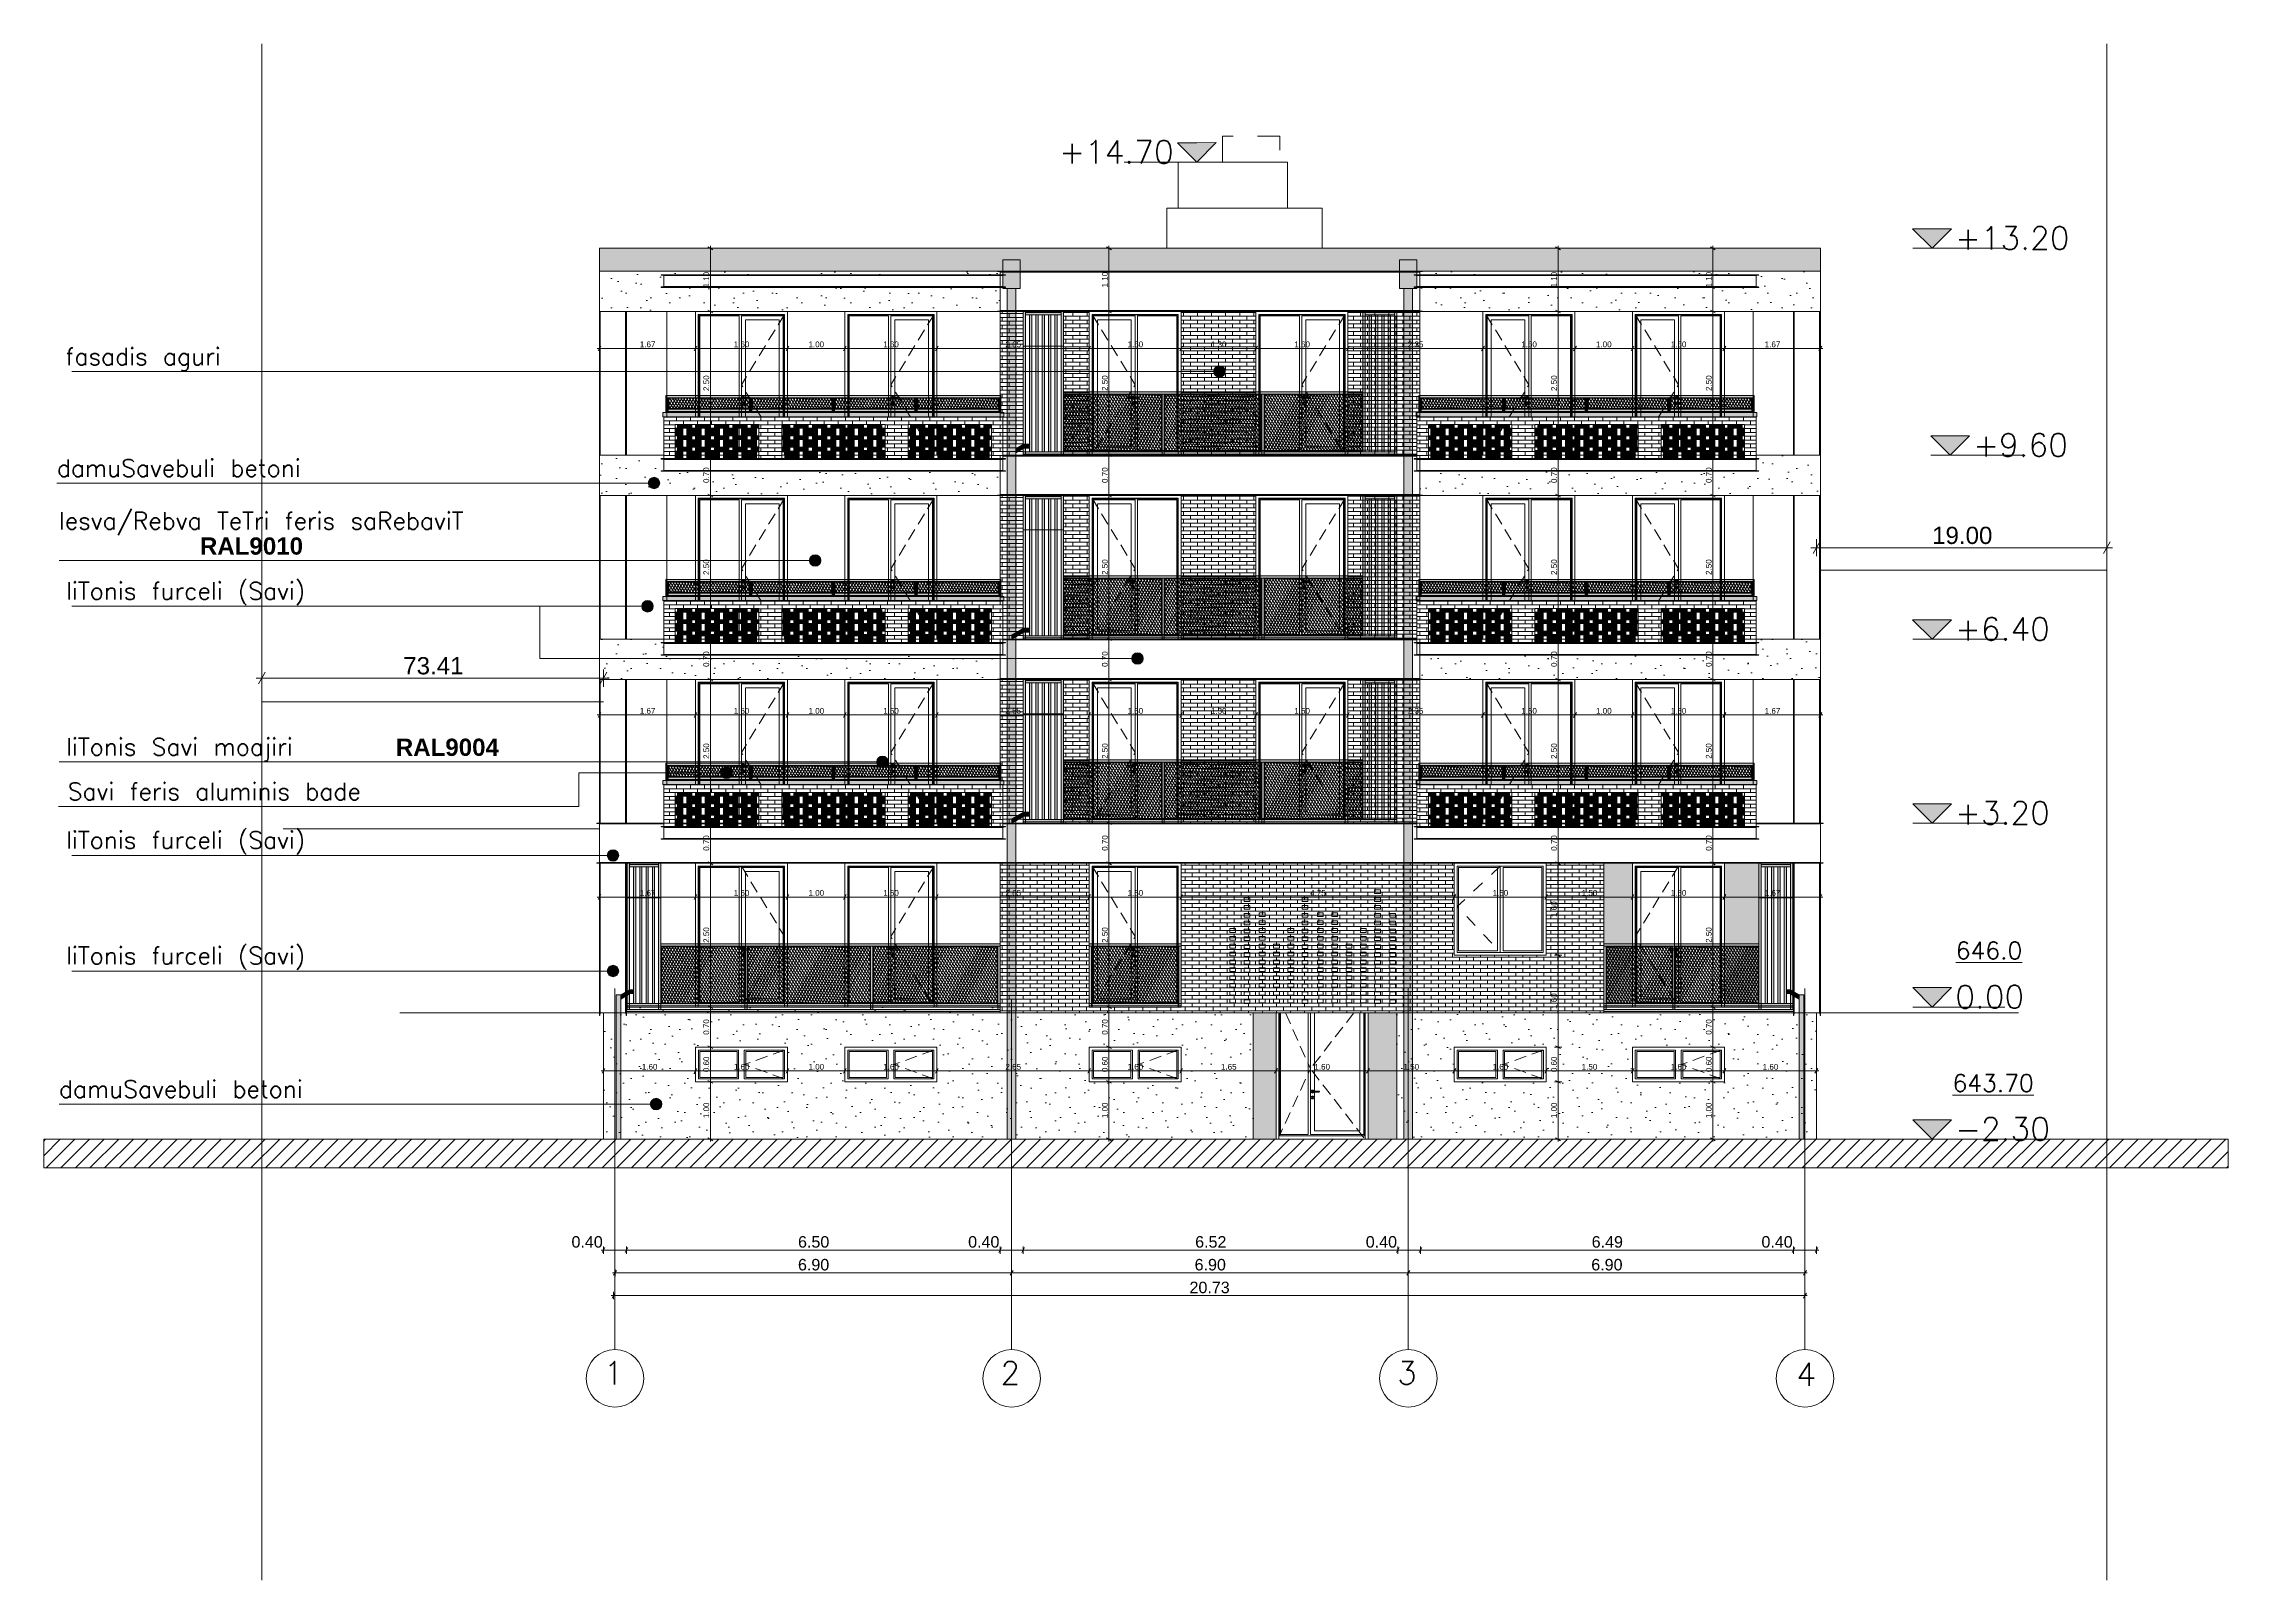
# Model space of a CAD drawing. Header units: millimetres. Extents: x 476571643 to 477489869, y 4620928210 to 4621294454.
# Drawn here: x 477451867 to 477489869, y 4620986857 to 4621013589 of the extents above; entities that cross this region are included whole.
import ezdxf

# ---------------------------------------------------------------- set-up
doc = ezdxf.new("R2010")
doc.units = ezdxf.units.MM
doc.header["$MEASUREMENT"] = 0
doc.set_wipeout_variables(frame=1)
for name, pattern in [('Dashed', [423.333333, 211.666667, -211.666667]), ('Hidden Line', [317.5, 211.666667, -105.833333]), ('Long Dashed', [1058.333302, 634.99999, -423.333311]), ('Wipeout_Contour', [1000, 0, -1000])]:
    doc.linetypes.add(name, pattern=pattern)
for name, color, linetype, lineweight in [('0_Pen_No__1_Pen_No__250', 7, 'Continuous', 0), ('0_Pen_No__250_Pen_No__142', 142, 'Continuous', 0), ('0_Pen_No__250_Pen_No__255', 255, 'Continuous', 0), ('0_Pen_No__250_Pen_No__7', 7, 'Continuous', 0), ('0_Pen_No__7_Pen_No__250', 7, 'Continuous', 0), ('2D Drafting - General_Pen_No__30_Pen_No__9_Pen_No__9_Pen_No__253', 252, 'Continuous', 0), ('2D Drafting - General_Pen_No__30_Pen_No__9_Pen_No__9_Pen_No__7', 7, 'Continuous', 0), ('2D Drafting - General_Pen_No__7_Pen_No__250', 7, 'Continuous', 0), ('2D Drafting - General_Pen_No__7_Pen_No__7', 7, 'Continuous', 0), ('a-iataki_Pen_No__5_Pen_No__5_Pen_No__142', 142, 'Continuous', 0), ('Annotation - Text_Pen_No__7_Pen_No__7_Pen_No__142', 142, 'Continuous', 0), ('New_._Pen_No__1', 1, 'Continuous', 0), ('New_2D Drafting - General_Pen_No__1_Pen_No__253', 252, 'Continuous', 0), ('New_2D Drafting - General_Pen_No__255', 255, 'Continuous', 0), ('New_2D Drafting - General_Pen_No__30_Pen_No__9_Pen_No__9_Pen_No__250', 7, 'Continuous', 0), ('New_2D Drafting - General_Pen_No__30_Pen_No__9_Pen_No__9_Pen_No__253', 252, 'Continuous', 0), ('New_2D Drafting - General_Pen_No__30_Pen_No__9_Pen_No__9_Pen_No__255', 255, 'Continuous', 0), ('New_2D Drafting - General_Pen_No__30_Pen_No__9_Pen_No__9_Pen_No__42', 250, 'Continuous', 0), ('New_2D Drafting - General_Pen_No__30_Pen_No__9_Pen_No__9_Pen_No__7', 7, 'Continuous', 0), ('New_2D Drafting - General_Pen_No__4', 7, 'Continuous', 0), ('New_2D Drafting - General_Pen_No__42', 250, 'Continuous', 0), ('New_2D Drafting - General_Pen_No__7', 7, 'Continuous', 0), ('New_shenobebi_Pen_No__7', 7, 'Continuous', 0), ('New_Site & Landscape - Terrain_Pen_No__250', 7, 'Continuous', 0), ('New_Structural - Bearing_Pen_No__1', 1, 'Continuous', 0), ('New_Structural - Bearing_Pen_No__250', 7, 'Continuous', 0), ('New_Structural - Bearing_Pen_No__4', 7, 'Continuous', 0), ('New_Structural - Bearing_Pen_No__7', 7, 'Continuous', 0), ('Structural - Bearing_Pen_No__250', 7, 'Continuous', 0), ('Structural - Bearing_Pen_No__7', 7, 'Continuous', 0), ('Structural - Bearing_Pen_No__7_Pen_No__7_Pen_No__7', 7, 'Continuous', 0), ('zoma_Pen_No__1', 1, 'Continuous', 0), ('zoma_Pen_No__142', 142, 'Continuous', 0), ('zoma_Pen_No__1_Pen_No__142', 142, 'Continuous', 0), ('zoma_Pen_No__5_Pen_No__142', 142, 'Continuous', 0), ('zoma_Pen_No__5_Pen_No__5_Pen_No__142', 142, 'Continuous', 0)]:
    doc.layers.add(name, color=color, linetype=linetype, lineweight=lineweight)
for name, color, linetype in [('New_2D Drafting - General', 7, 'Continuous'), ('New_2D Drafting - General_Pen_No__30_Pen_No__9_Pen_No__9', 7, 'Continuous'), ('zoma', 7, 'Continuous'), ('zoma_Pen_No__5', 7, 'Continuous')]:
    doc.layers.add(name, color=color, linetype=linetype)
doc.layers.add('New_2D Drafting - General_Pen_No__30_Pen_No__9_Pen_No__9_Pen_No__252', color=7, linetype='Continuous', lineweight=0, true_color=0x666666)
doc.layers.add('New_2D Drafting - General_Pen_No__30_Pen_No__9_Pen_No__9_Pen_No__254', color=7, linetype='Continuous', lineweight=0, true_color=0xcccccc)
doc.styles.add('GENERATED_STYLE_2', font='arial.ttf')
doc.styles.add('GENERATED_STYLE_6', font='arialbd.ttf')
doc.styles.add('GENERATED_STYLE_7', font='arialbd.ttf')
doc.linetypes.add('Break', pattern='A,0,[1,a-5 saxl бѓ’бѓђбѓ¦бѓ”бѓ‘бѓ”бѓ‘бѓ\x98_1.Shx,S=15.679026,R=0,X=0,Y=0],-1975.557214,0', length=1975.557214)
doc.dimstyles.new('GENERATED_STYLE__3', dxfattribs={"dimtxt": 200, "dimasz": 64.421331, "dimexe": 0.18, "dimexo": 3, "dimgap": 0.09, "dimtad": 1, "dimtih": 1, "dimtoh": 1, "dimlfac": 0.001, "dimzin": 0, "dimdsep": 46, "dimtxsty": 'GENERATED_STYLE_2', "dimblk": 'ARROWHEAD_2', "dimblk1": 'ARROWHEAD_2', "dimblk2": 'ARROWHEAD_2', "dimcen": 0.09, "dimclrd": 142, "dimclre": 142, "dimclrt": 142, "dimadec": 0, "dimazin": 0, "dimtfac": 1, "dimtdec": 4, "dimtmove": 0, "dimatfit": 3, "dimfxl": 1, "dimtolj": 1, "dimtzin": 0, "dimarcsym": 0})
doc.dimstyles.new('GENERATED_STYLE__30', dxfattribs={"dimtxt": 300, "dimasz": 152, "dimexe": 0.18, "dimexo": 3, "dimgap": 0.09, "dimtad": 1, "dimlfac": 0.001, "dimzin": 0, "dimdsep": 46, "dimtxsty": 'GENERATED_STYLE_2', "dimblk": 'ARROWHEAD_2', "dimblk1": 'ARROWHEAD_2', "dimblk2": 'ARROWHEAD_2', "dimcen": 0.09, "dimclrd": 1, "dimclre": 1, "dimclrt": 1, "dimadec": 0, "dimazin": 0, "dimtfac": 1, "dimtdec": 4, "dimtmove": 0, "dimatfit": 3, "dimfxl": 1, "dimtolj": 1, "dimtzin": 0, "dimarcsym": 0})
doc.dimstyles.new('GENERATED_STYLE__31', dxfattribs={"dimtxt": 100, "dimasz": 64.421331, "dimexe": 0.18, "dimexo": 3, "dimgap": 0.09, "dimtad": 1, "dimtih": 1, "dimtoh": 1, "dimlfac": 0.001, "dimzin": 0, "dimdsep": 46, "dimtxsty": 'GENERATED_STYLE_2', "dimblk": 'ARROWHEAD_2', "dimblk1": 'ARROWHEAD_2', "dimblk2": 'ARROWHEAD_2', "dimcen": 0.09, "dimclrd": 142, "dimclre": 142, "dimclrt": 142, "dimadec": 0, "dimazin": 0, "dimtfac": 1, "dimtdec": 4, "dimtmove": 0, "dimatfit": 3, "dimfxl": 1, "dimtolj": 1, "dimtzin": 0, "dimarcsym": 0})
doc.dimstyles.new('GENERATED_STYLE__32', dxfattribs={"dimtxt": 100, "dimasz": 64.421331, "dimexe": 0.18, "dimexo": 3, "dimgap": 0.09, "dimtad": 1, "dimlfac": 0.001, "dimzin": 0, "dimdsep": 46, "dimtxsty": 'GENERATED_STYLE_2', "dimblk": 'ARROWHEAD_2', "dimblk1": 'ARROWHEAD_2', "dimblk2": 'ARROWHEAD_2', "dimcen": 0.09, "dimclrd": 142, "dimclre": 142, "dimclrt": 142, "dimadec": 0, "dimazin": 0, "dimtfac": 1, "dimtdec": 4, "dimtmove": 0, "dimatfit": 3, "dimfxl": 1, "dimtolj": 1, "dimtzin": 0, "dimarcsym": 0})
doc.dimstyles.new('GENERATED_STYLE__5', dxfattribs={"dimtxt": 300, "dimasz": 152, "dimexe": 0.18, "dimexo": 3, "dimgap": 0.09, "dimtad": 1, "dimtih": 1, "dimtoh": 1, "dimlfac": 0.001, "dimzin": 0, "dimdsep": 46, "dimtxsty": 'GENERATED_STYLE_2', "dimblk": 'ARROWHEAD_2', "dimblk1": 'ARROWHEAD_2', "dimblk2": 'ARROWHEAD_2', "dimcen": 0.09, "dimclrd": 1, "dimclre": 1, "dimclrt": 1, "dimadec": 0, "dimazin": 0, "dimtfac": 1, "dimtdec": 4, "dimtmove": 0, "dimatfit": 3, "dimfxl": 1, "dimtolj": 1, "dimtzin": 0, "dimarcsym": 0})
pattern_1 = [(180, (477424474.43, 4620999563.556), (0, 66.64), []), (90, (477424474.43, 4620999563.56), (244.8, 0), [66.64, -66.64]), (90, (477424352.03, 4620999630.2), (244.8, 0), [66.64, -66.64])]
pattern_2 = [(45, (476844527.15, 4621386591.04), (-254.55844, 254.55844), [0, -240, 0, -360]), (110, (476845327.15, 4621386591.04), (338.28934, 123.12725), [0, -176, 0, -304])]
pattern_3 = [(60, (476844527.15, 4621385791.044), (-38.9711432, 22.5), []), (122.8330945, (476844527.15, 4621385791.044), (36.8060797, 18.75), [])]

# ---------------------------------------------------------------- blocks, each defined once
blk = doc.blocks.new('*D1045', base_point=(476844527, 4621385791))
at = {"layer": 'zoma_Pen_No__142', "color": 142, "linetype": 'Continuous', "lineweight": 0, "transparency": 16777216}
for p, q in [((477461763, 4620992205), (477461805, 4620992205)), ((477461829, 4620992247), (477461780, 4620992163)), ((477461805, 4620992141), (477461805, 4620992268)), ((477461805, 4620992205), (477468704, 4620992205)), ((477468729, 4620992247), (477468680, 4620992163)), ((477468704, 4620992141), (477468704, 4620992268))]:
    blk.add_line(p, q, dxfattribs=at)
at = {"layer": 'zoma_Pen_No__142', "color": 142, "lineweight": 0, "transparency": 16777216, "insert": (477464988, 4620992245), "char_height": 200, "attachment_point": 7, "style": 'GENERATED_STYLE_2'}
blk.add_mtext('\\A1;{\\pql;\\fArial CYR|b0|i0|c204|p34;6.90}', dxfattribs=at)
blk = doc.blocks.new('ARROWHEAD_2')
at = {"color": 0, "linetype": 'Continuous', "lineweight": 0}
for p, q in [((0, 0), (-1, 0)), ((-0.38, -0.66), (0.38, 0.66))]:
    blk.add_line(p, q, dxfattribs=at)
blk = doc.blocks.new('*D1046', base_point=(476844527, 4621385791))
at = {"layer": 'zoma_Pen_No__142', "color": 142, "linetype": 'Continuous', "lineweight": 0, "transparency": 16777216}
for p, q in [((477468729, 4620992247), (477468680, 4620992163)), ((477468704, 4620992141), (477468704, 4620992268)), ((477468704, 4620992205), (477475604, 4620992205)), ((477475629, 4620992247), (477475580, 4620992163)), ((477475604, 4620992141), (477475604, 4620992268))]:
    blk.add_line(p, q, dxfattribs=at)
at = {"layer": 'zoma_Pen_No__142', "color": 142, "lineweight": 0, "transparency": 16777216, "insert": (477471888, 4620992245), "char_height": 200, "attachment_point": 7, "style": 'GENERATED_STYLE_2'}
blk.add_mtext('\\A1;{\\pql;\\fArial CYR|b0|i0|c204|p34;6.90}', dxfattribs=at)
blk = doc.blocks.new('*D1047', base_point=(476844527, 4621385791))
at = {"layer": 'zoma_Pen_No__142', "color": 142, "linetype": 'Continuous', "lineweight": 0, "transparency": 16777216}
for p, q in [((477475629, 4620992247), (477475580, 4620992163)), ((477475604, 4620992141), (477475604, 4620992268)), ((477475604, 4620992205), (477482504, 4620992205)), ((477482480, 4620992163), (477482529, 4620992247)), ((477482504, 4620992141), (477482504, 4620992268)), ((477482504, 4620992205), (477482546, 4620992205))]:
    blk.add_line(p, q, dxfattribs=at)
at = {"layer": 'zoma_Pen_No__142', "color": 142, "lineweight": 0, "transparency": 16777216, "insert": (477478788, 4620992245), "char_height": 200, "attachment_point": 7, "style": 'GENERATED_STYLE_2'}
blk.add_mtext('\\A1;{\\pql;\\fArial CYR|b0|i0|c204|p34;6.90}', dxfattribs=at)
blk = doc.blocks.new('*D1048', base_point=(476844527, 4621385791))
at = {"layer": 'zoma_Pen_No__142', "color": 142, "linetype": 'Continuous', "lineweight": 0, "transparency": 16777216}
for p, q in [((477461736, 4620991809), (477461778, 4620991809)), ((477461802, 4620991852), (477461753, 4620991767)), ((477461778, 4620991746), (477461778, 4620991873)), ((477461778, 4620991809), (477482504, 4620991809)), ((477482480, 4620991767), (477482529, 4620991852)), ((477482504, 4620991746), (477482504, 4620991873)), ((477482504, 4620991809), (477482546, 4620991809))]:
    blk.add_line(p, q, dxfattribs=at)
at = {"layer": 'zoma_Pen_No__142', "color": 142, "lineweight": 0, "transparency": 16777216, "insert": (477471799, 4620991849), "char_height": 200, "attachment_point": 7, "style": 'GENERATED_STYLE_2'}
blk.add_mtext('\\A1;{\\pql;\\fArial CYR|b0|i0|c204|p34;20.73}', dxfattribs=at)
blk = doc.blocks.new('*D1049', base_point=(476844527, 4621385791))
at = {"layer": 'zoma_Pen_No__142', "color": 142, "linetype": 'Continuous', "lineweight": 0, "transparency": 16777216}
for p, q in [((477461563, 4620992602), (477461605, 4620992602)), ((477461629, 4620992644), (477461580, 4620992559)), ((477461605, 4620992538), (477461605, 4620992665)), ((477461605, 4620992602), (477462005, 4620992602)), ((477462029, 4620992644), (477461980, 4620992559)), ((477462005, 4620992538), (477462005, 4620992665))]:
    blk.add_line(p, q, dxfattribs=at)
at = {"layer": 'zoma_Pen_No__142', "color": 142, "lineweight": 0, "transparency": 16777216, "insert": (477461048, 4620992642), "char_height": 200, "attachment_point": 7, "style": 'GENERATED_STYLE_2'}
blk.add_mtext('\\A1;{\\pql;\\fArial CYR|b0|i0|c204|p34;0.40}', dxfattribs=at)
blk = doc.blocks.new('*D1050', base_point=(476844527, 4621385791))
at = {"layer": 'zoma_Pen_No__142', "color": 142, "linetype": 'Continuous', "lineweight": 0, "transparency": 16777216}
for p, q in [((477462029, 4620992644), (477461980, 4620992559)), ((477462005, 4620992538), (477462005, 4620992665)), ((477462005, 4620992602), (477468505, 4620992602)), ((477468529, 4620992644), (477468480, 4620992559)), ((477468505, 4620992538), (477468505, 4620992665))]:
    blk.add_line(p, q, dxfattribs=at)
at = {"layer": 'zoma_Pen_No__142', "color": 142, "lineweight": 0, "transparency": 16777216, "char_height": 200, "attachment_point": 7, "style": 'GENERATED_STYLE_2'}
for s, insert in [('\\A1;{\\pql;\\fArial CYR|b0|i0|c204|p34;6.50}', (477464989, 4620992642)), ('\\A1;{\\pql;\\fArial CYR|b0|i0|c204|p34;0.40}', (477467948, 4620992642))]:
    blk.add_mtext(s, dxfattribs=dict(at, insert=insert))
blk = doc.blocks.new('*D1051', base_point=(476844527, 4621385791))
at = {"layer": 'zoma_Pen_No__142', "color": 142, "linetype": 'Continuous', "lineweight": 0, "transparency": 16777216}
for p, q in [((477468529, 4620992644), (477468480, 4620992559)), ((477468505, 4620992538), (477468505, 4620992665)), ((477468505, 4620992602), (477468905, 4620992602)), ((477468929, 4620992644), (477468880, 4620992559)), ((477468905, 4620992538), (477468905, 4620992665))]:
    blk.add_line(p, q, dxfattribs=at)
blk = doc.blocks.new('*D1052', base_point=(476844527, 4621385791))
at = {"layer": 'zoma_Pen_No__142', "color": 142, "linetype": 'Continuous', "lineweight": 0, "transparency": 16777216}
for p, q in [((477468929, 4620992644), (477468880, 4620992559)), ((477468905, 4620992538), (477468905, 4620992665)), ((477468905, 4620992602), (477475421, 4620992602)), ((477475446, 4620992644), (477475397, 4620992559)), ((477475421, 4620992538), (477475421, 4620992665))]:
    blk.add_line(p, q, dxfattribs=at)
at = {"layer": 'zoma_Pen_No__142', "color": 142, "lineweight": 0, "transparency": 16777216, "char_height": 200, "attachment_point": 7, "style": 'GENERATED_STYLE_2'}
for s, insert in [('\\A1;{\\pql;\\fArial CYR|b0|i0|c204|p34;6.52}', (477471897, 4620992642)), ('\\A1;{\\pql;\\fArial CYR|b0|i0|c204|p34;0.40}', (477474865, 4620992642))]:
    blk.add_mtext(s, dxfattribs=dict(at, insert=insert))
blk = doc.blocks.new('*D1053', base_point=(476844527, 4621385791))
at = {"layer": 'zoma_Pen_No__142', "color": 142, "linetype": 'Continuous', "lineweight": 0, "transparency": 16777216}
for p, q in [((477475446, 4620992644), (477475397, 4620992559)), ((477475421, 4620992538), (477475421, 4620992665)), ((477475421, 4620992602), (477475818, 4620992602)), ((477475843, 4620992644), (477475794, 4620992559)), ((477475818, 4620992538), (477475818, 4620992665))]:
    blk.add_line(p, q, dxfattribs=at)
blk = doc.blocks.new('*D1054', base_point=(476844527, 4621385791))
at = {"layer": 'zoma_Pen_No__142', "color": 142, "linetype": 'Continuous', "lineweight": 0, "transparency": 16777216}
for p, q in [((477475843, 4620992644), (477475794, 4620992559)), ((477475818, 4620992538), (477475818, 4620992665)), ((477475818, 4620992602), (477482305, 4620992602)), ((477482329, 4620992644), (477482280, 4620992559)), ((477482305, 4620992538), (477482305, 4620992665))]:
    blk.add_line(p, q, dxfattribs=at)
at = {"layer": 'zoma_Pen_No__142', "color": 142, "lineweight": 0, "transparency": 16777216, "char_height": 200, "attachment_point": 7, "style": 'GENERATED_STYLE_2'}
for s, insert in [('\\A1;{\\pql;\\fArial CYR|b0|i0|c204|p34;6.49}', (477478795, 4620992642)), ('\\A1;{\\pql;\\fArial CYR|b0|i0|c204|p34;0.40}', (477481748, 4620992642))]:
    blk.add_mtext(s, dxfattribs=dict(at, insert=insert))
blk = doc.blocks.new('*D1055', base_point=(476844527, 4621385791))
at = {"layer": 'zoma_Pen_No__142', "color": 142, "linetype": 'Continuous', "lineweight": 0, "transparency": 16777216}
for p, q in [((477482329, 4620992644), (477482280, 4620992559)), ((477482305, 4620992538), (477482305, 4620992665)), ((477482305, 4620992602), (477482705, 4620992602)), ((477482680, 4620992559), (477482729, 4620992644)), ((477482705, 4620992538), (477482705, 4620992665)), ((477482705, 4620992602), (477482746, 4620992602))]:
    blk.add_line(p, q, dxfattribs=at)
blk = doc.blocks.new('*D1725', base_point=(476844527, 4621385791))
at = {"layer": 'zoma_Pen_No__1', "color": 1, "linetype": 'Continuous', "lineweight": 0, "transparency": 16777216}
for p, q in [((477455721, 4621002654), (477455606, 4621002454)), ((477455663, 4621002404), (477455663, 4621002704)), ((477461547, 4621002453), (477461663, 4621002653)), ((477461605, 4621002403), (477461605, 4621002703)), ((477455565, 4621002554), (477455663, 4621002554)), ((477455663, 4621002554), (477461605, 4621002553)), ((477461605, 4621002553), (477461703, 4621002553))]:
    blk.add_line(p, q, dxfattribs=at)
at = {"layer": 'zoma_Pen_No__1', "color": 1, "lineweight": 0, "transparency": 16777216, "insert": (477458121, 4621002613), "char_height": 300, "attachment_point": 7, "rotation": 359.9985, "style": 'GENERATED_STYLE_2'}
blk.add_mtext('\\A1;{\\pql;\\fArial CYR|b0|i0|c204|p34;73.41}', dxfattribs=at)
blk = doc.blocks.new('*D1726', base_point=(476844527, 4621385791))
at = {"layer": 'zoma_Pen_No__1', "color": 1, "linetype": 'Continuous', "lineweight": 0, "transparency": 16777216}
for p, q in [((477482762, 4621004921), (477482647, 4621004721)), ((477482705, 4621004671), (477482705, 4621004971)), ((477487697, 4621004721), (477487813, 4621004921)), ((477487755, 4621004671), (477487755, 4621004971)), ((477482607, 4621004821), (477482705, 4621004821)), ((477482705, 4621004821), (477487755, 4621004821)), ((477487755, 4621004821), (477487853, 4621004821))]:
    blk.add_line(p, q, dxfattribs=at)
at = {"layer": 'zoma_Pen_No__1', "color": 1, "lineweight": 0, "transparency": 16777216, "insert": (477484717, 4621004881), "char_height": 300, "attachment_point": 7, "style": 'GENERATED_STYLE_2'}
blk.add_mtext('\\A1;{\\pql;\\fArial CYR|b0|i0|c204|p34;19.00}', dxfattribs=at)
blk = doc.blocks.new('Line_108', base_point=(477466459, 4621001096))
at = {"layer": 'zoma_Pen_No__5_Pen_No__142', "linetype": 'Continuous', "lineweight": 0}
blk.add_hatch(color=142, dxfattribs=at).paths.add_polyline_path([(477466359, 4621001096), (477466367, 4621001058), (477466389, 4621001025), (477466421, 4621001004), (477466459, 4621000996), (477466498, 4621001004), (477466530, 4621001025), (477466552, 4621001058), (477466559, 4621001096), (477466552, 4621001134), (477466530, 4621001167), (477466498, 4621001189), (477466459, 4621001196), (477466421, 4621001189), (477466389, 4621001167), (477466367, 4621001134)])
at = {"layer": 'zoma_Pen_No__5_Pen_No__142', "color": 142, "linetype": 'Continuous', "lineweight": 0}
blk.add_line((477466359, 4621001096), (477452133, 4621001096), dxfattribs=at)
blk.add_circle((477466459, 4621001096), 100, dxfattribs=at)
blk = doc.blocks.new('Line_109', base_point=(477472322, 4621007886))
at = {"layer": 'zoma_Pen_No__5_Pen_No__142', "linetype": 'Continuous', "lineweight": 0}
blk.add_hatch(color=142, dxfattribs=at).paths.add_polyline_path([(477472222, 4621007886), (477472229, 4621007848), (477472251, 4621007815), (477472283, 4621007794), (477472322, 4621007786), (477472360, 4621007794), (477472392, 4621007815), (477472414, 4621007848), (477472422, 4621007886), (477472414, 4621007924), (477472392, 4621007957), (477472360, 4621007978), (477472322, 4621007986), (477472283, 4621007978), (477472251, 4621007957), (477472229, 4621007924)])
at = {"layer": 'zoma_Pen_No__5_Pen_No__142', "color": 142, "linetype": 'Continuous', "lineweight": 0}
blk.add_line((477472222, 4621007886), (477452356, 4621007886), dxfattribs=at)
blk.add_circle((477472322, 4621007886), 100, dxfattribs=at)
blk = doc.blocks.new('Line_110', base_point=(477463747, 4621000904))
at = {"layer": 'zoma_Pen_No__5_Pen_No__142', "linetype": 'Continuous', "lineweight": 0}
blk.add_hatch(color=142, dxfattribs=at).paths.add_polyline_path([(477463647, 4621000904), (477463655, 4621000866), (477463677, 4621000833), (477463709, 4621000812), (477463747, 4621000804), (477463785, 4621000812), (477463818, 4621000833), (477463840, 4621000866), (477463847, 4621000904), (477463840, 4621000942), (477463818, 4621000975), (477463785, 4621000996), (477463747, 4621001004), (477463709, 4621000996), (477463677, 4621000975), (477463655, 4621000942)])
at = {"layer": 'zoma_Pen_No__5_Pen_No__142', "color": 142, "linetype": 'Continuous', "lineweight": 0}
blk.add_line((477463647, 4621000904), (477461177, 4621000904), dxfattribs=at)
blk.add_circle((477463747, 4621000904), 100, dxfattribs=at)
blk = doc.blocks.new('Line_111', base_point=(477465287, 4621004597))
at = {"layer": 'zoma_Pen_No__5_Pen_No__142', "linetype": 'Continuous', "lineweight": 0}
blk.add_hatch(color=142, dxfattribs=at).paths.add_polyline_path([(477465187, 4621004597), (477465195, 4621004559), (477465217, 4621004526), (477465249, 4621004505), (477465287, 4621004497), (477465326, 4621004505), (477465358, 4621004526), (477465380, 4621004559), (477465387, 4621004597), (477465380, 4621004635), (477465358, 4621004668), (477465326, 4621004689), (477465287, 4621004697), (477465249, 4621004689), (477465217, 4621004668), (477465195, 4621004635)])
at = {"layer": 'zoma_Pen_No__5_Pen_No__142', "color": 142, "linetype": 'Continuous', "lineweight": 0}
blk.add_line((477465187, 4621004597), (477452133, 4621004597), dxfattribs=at)
blk.add_circle((477465287, 4621004597), 100, dxfattribs=at)
blk = doc.blocks.new('Line_112', base_point=(477462519, 4620995142))
at = {"layer": 'zoma_Pen_No__5_Pen_No__142', "linetype": 'Continuous', "lineweight": 0}
blk.add_hatch(color=142, dxfattribs=at).paths.add_polyline_path([(477462419, 4620995142), (477462427, 4620995104), (477462449, 4620995071), (477462481, 4620995050), (477462519, 4620995042), (477462558, 4620995050), (477462590, 4620995071), (477462612, 4620995104), (477462619, 4620995142), (477462612, 4620995180), (477462590, 4620995213), (477462558, 4620995234), (477462519, 4620995242), (477462481, 4620995234), (477462449, 4620995213), (477462427, 4620995180)])
at = {"layer": 'zoma_Pen_No__5_Pen_No__142', "color": 142, "linetype": 'Continuous', "lineweight": 0}
blk.add_line((477462419, 4620995142), (477452133, 4620995142), dxfattribs=at)
blk.add_circle((477462519, 4620995142), 100, dxfattribs=at)
blk = doc.blocks.new('Line_126', base_point=(477461770, 4620997457))
at = {"layer": 'zoma_Pen_No__5_Pen_No__142', "linetype": 'Continuous', "lineweight": 0}
blk.add_hatch(color=142, dxfattribs=at).paths.add_polyline_path([(477461670, 4620997457), (477461678, 4620997418), (477461700, 4620997386), (477461732, 4620997364), (477461770, 4620997357), (477461809, 4620997364), (477461841, 4620997386), (477461863, 4620997418), (477461870, 4620997457), (477461863, 4620997495), (477461841, 4620997527), (477461809, 4620997549), (477461770, 4620997557), (477461732, 4620997549), (477461700, 4620997527), (477461678, 4620997495)])
at = {"layer": 'zoma_Pen_No__5_Pen_No__142', "color": 142, "linetype": 'Continuous', "lineweight": 0}
blk.add_line((477461670, 4620997457), (477452356, 4620997457), dxfattribs=at)
blk.add_circle((477461770, 4620997457), 100, dxfattribs=at)
blk = doc.blocks.new('Line_127', base_point=(477462372, 4621003802))
at = {"layer": 'zoma_Pen_No__5_Pen_No__142', "linetype": 'Continuous', "lineweight": 0}
blk.add_hatch(color=142, dxfattribs=at).paths.add_polyline_path([(477462272, 4621003802), (477462279, 4621003763), (477462301, 4621003731), (477462333, 4621003709), (477462372, 4621003702), (477462410, 4621003709), (477462442, 4621003731), (477462464, 4621003763), (477462472, 4621003802), (477462464, 4621003840), (477462442, 4621003872), (477462410, 4621003894), (477462372, 4621003902), (477462333, 4621003894), (477462301, 4621003872), (477462279, 4621003840)])
at = {"layer": 'zoma_Pen_No__5_Pen_No__142', "color": 142, "linetype": 'Continuous', "lineweight": 0}
blk.add_line((477462272, 4621003802), (477452356, 4621003802), dxfattribs=at)
blk.add_circle((477462372, 4621003802), 100, dxfattribs=at)
blk = doc.blocks.new('Line_128', base_point=(477470894, 4621002893))
at = {"layer": 'zoma_Pen_No__5_Pen_No__142', "linetype": 'Continuous', "lineweight": 0}
blk.add_hatch(color=142, dxfattribs=at).paths.add_polyline_path([(477470794, 4621002893), (477470802, 4621002855), (477470823, 4621002823), (477470856, 4621002801), (477470894, 4621002793), (477470932, 4621002801), (477470965, 4621002823), (477470986, 4621002855), (477470994, 4621002893), (477470986, 4621002932), (477470965, 4621002964), (477470932, 4621002986), (477470894, 4621002993), (477470856, 4621002986), (477470823, 4621002964), (477470802, 4621002932)])
at = {"layer": 'zoma_Pen_No__5_Pen_No__142', "color": 142, "linetype": 'Continuous', "lineweight": 0}
blk.add_line((477470794, 4621002893), (477460495, 4621002893), dxfattribs=at)
blk.add_circle((477470894, 4621002893), 100, dxfattribs=at)
blk = doc.blocks.new('*D2092', base_point=(476844527, 4621385791))
at = {"layer": 'zoma_Pen_No__142', "color": 142, "linetype": 'Continuous', "lineweight": 0, "transparency": 16777216}
for p, q in [((477461559, 4621008329), (477461510, 4621008244)), ((477461534, 4621008223), (477461534, 4621008350)), ((477463229, 4621008329), (477463180, 4621008244)), ((477463204, 4621008223), (477463204, 4621008350)), ((477461493, 4621008287), (477461534, 4621008287)), ((477461534, 4621008287), (477463204, 4621008287))]:
    blk.add_line(p, q, dxfattribs=at)
at = {"layer": 'zoma_Pen_No__142', "color": 142, "lineweight": 0, "transparency": 16777216, "insert": (477462236, 4621008307), "char_height": 100, "attachment_point": 7, "style": 'GENERATED_STYLE_2'}
blk.add_mtext('\\A1;{\\pql;\\fArial CYR|b0|i0|c204|p34;1.67}', dxfattribs=at)
blk = doc.blocks.new('*D2093', base_point=(476844527, 4621385791))
at = {"layer": 'zoma_Pen_No__142', "color": 142, "linetype": 'Continuous', "lineweight": 0, "transparency": 16777216}
for p, q in [((477463229, 4621008329), (477463180, 4621008244)), ((477463204, 4621008223), (477463204, 4621008350)), ((477464829, 4621008329), (477464780, 4621008244)), ((477464804, 4621008223), (477464804, 4621008350)), ((477463204, 4621008287), (477464804, 4621008287))]:
    blk.add_line(p, q, dxfattribs=at)
at = {"layer": 'zoma_Pen_No__142', "color": 142, "lineweight": 0, "transparency": 16777216, "insert": (477463871, 4621008307), "char_height": 100, "attachment_point": 7, "style": 'GENERATED_STYLE_2'}
blk.add_mtext('\\A1;{\\pql;\\fArial CYR|b0|i0|c204|p34;1.60}', dxfattribs=at)
blk = doc.blocks.new('*D2094', base_point=(476844527, 4621385791))
at = {"layer": 'zoma_Pen_No__142', "color": 142, "linetype": 'Continuous', "lineweight": 0, "transparency": 16777216}
for p, q in [((477464829, 4621008329), (477464780, 4621008244)), ((477464804, 4621008223), (477464804, 4621008350)), ((477465829, 4621008329), (477465780, 4621008244)), ((477465804, 4621008223), (477465804, 4621008350)), ((477464804, 4621008287), (477465804, 4621008287))]:
    blk.add_line(p, q, dxfattribs=at)
at = {"layer": 'zoma_Pen_No__142', "color": 142, "lineweight": 0, "transparency": 16777216, "insert": (477465171, 4621008307), "char_height": 100, "attachment_point": 7, "style": 'GENERATED_STYLE_2'}
blk.add_mtext('\\A1;{\\pql;\\fArial CYR|b0|i0|c204|p34;1.00}', dxfattribs=at)
blk = doc.blocks.new('*D2095', base_point=(476844527, 4621385791))
at = {"layer": 'zoma_Pen_No__142', "color": 142, "linetype": 'Continuous', "lineweight": 0, "transparency": 16777216}
for p, q in [((477465829, 4621008329), (477465780, 4621008244)), ((477465804, 4621008223), (477465804, 4621008350)), ((477467429, 4621008329), (477467380, 4621008244)), ((477467404, 4621008223), (477467404, 4621008350)), ((477465804, 4621008287), (477467404, 4621008287))]:
    blk.add_line(p, q, dxfattribs=at)
at = {"layer": 'zoma_Pen_No__142', "color": 142, "lineweight": 0, "transparency": 16777216, "insert": (477466471, 4621008307), "char_height": 100, "attachment_point": 7, "style": 'GENERATED_STYLE_2'}
blk.add_mtext('\\A1;{\\pql;\\fArial CYR|b0|i0|c204|p34;1.60}', dxfattribs=at)
blk = doc.blocks.new('*D2096', base_point=(476844527, 4621385791))
at = {"layer": 'zoma_Pen_No__142', "color": 142, "linetype": 'Continuous', "lineweight": 0, "transparency": 16777216}
for p, q in [((477467429, 4621008329), (477467380, 4621008244)), ((477467404, 4621008223), (477467404, 4621008350)), ((477470078, 4621008329), (477470030, 4621008244)), ((477470054, 4621008223), (477470054, 4621008350)), ((477467404, 4621008287), (477470054, 4621008287))]:
    blk.add_line(p, q, dxfattribs=at)
at = {"layer": 'zoma_Pen_No__142', "color": 142, "lineweight": 0, "transparency": 16777216, "insert": (477468596, 4621008307), "char_height": 100, "attachment_point": 7, "style": 'GENERATED_STYLE_2'}
blk.add_mtext('\\A1;{\\pql;\\fArial CYR|b0|i0|c204|p34;2.65}', dxfattribs=at)
blk = doc.blocks.new('*D2097', base_point=(476844527, 4621385791))
at = {"layer": 'zoma_Pen_No__142', "color": 142, "linetype": 'Continuous', "lineweight": 0, "transparency": 16777216}
for p, q in [((477470078, 4621008329), (477470030, 4621008244)), ((477470054, 4621008223), (477470054, 4621008350)), ((477471678, 4621008329), (477471630, 4621008244)), ((477471654, 4621008223), (477471654, 4621008350)), ((477470054, 4621008287), (477471654, 4621008287))]:
    blk.add_line(p, q, dxfattribs=at)
at = {"layer": 'zoma_Pen_No__142', "color": 142, "lineweight": 0, "transparency": 16777216, "insert": (477470721, 4621008307), "char_height": 100, "attachment_point": 7, "style": 'GENERATED_STYLE_2'}
blk.add_mtext('\\A1;{\\pql;\\fArial CYR|b0|i0|c204|p34;1.60}', dxfattribs=at)
blk = doc.blocks.new('*D2098', base_point=(476844527, 4621385791))
at = {"layer": 'zoma_Pen_No__142', "color": 142, "linetype": 'Continuous', "lineweight": 0, "transparency": 16777216}
for p, q in [((477471678, 4621008329), (477471630, 4621008244)), ((477471654, 4621008223), (477471654, 4621008350)), ((477472979, 4621008329), (477472930, 4621008244)), ((477472955, 4621008223), (477472955, 4621008350)), ((477471654, 4621008287), (477472955, 4621008287))]:
    blk.add_line(p, q, dxfattribs=at)
at = {"layer": 'zoma_Pen_No__142', "color": 142, "lineweight": 0, "transparency": 16777216, "insert": (477472171, 4621008307), "char_height": 100, "attachment_point": 7, "style": 'GENERATED_STYLE_2'}
blk.add_mtext('\\A1;{\\pql;\\fArial CYR|b0|i0|c204|p34;1.30}', dxfattribs=at)
blk = doc.blocks.new('*D2099', base_point=(476844527, 4621385791))
at = {"layer": 'zoma_Pen_No__142', "color": 142, "linetype": 'Continuous', "lineweight": 0, "transparency": 16777216}
for p, q in [((477472979, 4621008329), (477472930, 4621008244)), ((477472955, 4621008223), (477472955, 4621008350)), ((477474579, 4621008329), (477474530, 4621008244)), ((477474555, 4621008223), (477474555, 4621008350)), ((477472955, 4621008287), (477474555, 4621008287))]:
    blk.add_line(p, q, dxfattribs=at)
at = {"layer": 'zoma_Pen_No__142', "color": 142, "lineweight": 0, "transparency": 16777216, "insert": (477473622, 4621008307), "char_height": 100, "attachment_point": 7, "style": 'GENERATED_STYLE_2'}
blk.add_mtext('\\A1;{\\pql;\\fArial CYR|b0|i0|c204|p34;1.60}', dxfattribs=at)
blk = doc.blocks.new('*D2100', base_point=(476844527, 4621385791))
at = {"layer": 'zoma_Pen_No__142', "color": 142, "linetype": 'Continuous', "lineweight": 0, "transparency": 16777216}
for p, q in [((477474579, 4621008329), (477474530, 4621008244)), ((477474555, 4621008223), (477474555, 4621008350)), ((477476928, 4621008329), (477476879, 4621008244)), ((477476903, 4621008223), (477476903, 4621008350)), ((477474555, 4621008287), (477476903, 4621008287))]:
    blk.add_line(p, q, dxfattribs=at)
at = {"layer": 'zoma_Pen_No__142', "color": 142, "lineweight": 0, "transparency": 16777216, "insert": (477475596, 4621008307), "char_height": 100, "attachment_point": 7, "style": 'GENERATED_STYLE_2'}
blk.add_mtext('\\A1;{\\pql;\\fArial CYR|b0|i0|c204|p34;2.35}', dxfattribs=at)
blk = doc.blocks.new('*D2101', base_point=(476844527, 4621385791))
at = {"layer": 'zoma_Pen_No__142', "color": 142, "linetype": 'Continuous', "lineweight": 0, "transparency": 16777216}
for p, q in [((477476928, 4621008329), (477476879, 4621008244)), ((477476903, 4621008223), (477476903, 4621008350)), ((477478528, 4621008329), (477478479, 4621008244)), ((477478503, 4621008223), (477478503, 4621008350)), ((477476903, 4621008287), (477478503, 4621008287))]:
    blk.add_line(p, q, dxfattribs=at)
at = {"layer": 'zoma_Pen_No__142', "color": 142, "lineweight": 0, "transparency": 16777216, "insert": (477477570, 4621008307), "char_height": 100, "attachment_point": 7, "style": 'GENERATED_STYLE_2'}
blk.add_mtext('\\A1;{\\pql;\\fArial CYR|b0|i0|c204|p34;1.60}', dxfattribs=at)
blk = doc.blocks.new('*D2102', base_point=(476844527, 4621385791))
at = {"layer": 'zoma_Pen_No__142', "color": 142, "linetype": 'Continuous', "lineweight": 0, "transparency": 16777216}
for p, q in [((477478528, 4621008329), (477478479, 4621008244)), ((477478503, 4621008223), (477478503, 4621008350)), ((477479528, 4621008329), (477479479, 4621008244)), ((477479503, 4621008223), (477479503, 4621008350)), ((477478503, 4621008287), (477479503, 4621008287))]:
    blk.add_line(p, q, dxfattribs=at)
at = {"layer": 'zoma_Pen_No__142', "color": 142, "lineweight": 0, "transparency": 16777216, "insert": (477478870, 4621008307), "char_height": 100, "attachment_point": 7, "style": 'GENERATED_STYLE_2'}
blk.add_mtext('\\A1;{\\pql;\\fArial CYR|b0|i0|c204|p34;1.00}', dxfattribs=at)
blk = doc.blocks.new('*D2103', base_point=(476844527, 4621385791))
at = {"layer": 'zoma_Pen_No__142', "color": 142, "linetype": 'Continuous', "lineweight": 0, "transparency": 16777216}
for p, q in [((477479528, 4621008329), (477479479, 4621008244)), ((477479503, 4621008223), (477479503, 4621008350)), ((477481128, 4621008329), (477481079, 4621008244)), ((477481103, 4621008223), (477481103, 4621008350)), ((477479503, 4621008287), (477481103, 4621008287))]:
    blk.add_line(p, q, dxfattribs=at)
at = {"layer": 'zoma_Pen_No__142', "color": 142, "lineweight": 0, "transparency": 16777216, "insert": (477480170, 4621008307), "char_height": 100, "attachment_point": 7, "style": 'GENERATED_STYLE_2'}
blk.add_mtext('\\A1;{\\pql;\\fArial CYR|b0|i0|c204|p34;1.60}', dxfattribs=at)
blk = doc.blocks.new('*D2104', base_point=(476844527, 4621385791))
at = {"layer": 'zoma_Pen_No__142', "color": 142, "linetype": 'Continuous', "lineweight": 0, "transparency": 16777216}
for p, q in [((477481128, 4621008329), (477481079, 4621008244)), ((477481103, 4621008223), (477481103, 4621008350)), ((477482749, 4621008244), (477482798, 4621008329)), ((477482774, 4621008223), (477482774, 4621008350)), ((477481103, 4621008287), (477482774, 4621008287)), ((477482774, 4621008287), (477482815, 4621008287))]:
    blk.add_line(p, q, dxfattribs=at)
at = {"layer": 'zoma_Pen_No__142', "color": 142, "lineweight": 0, "transparency": 16777216, "insert": (477481805, 4621008307), "char_height": 100, "attachment_point": 7, "style": 'GENERATED_STYLE_2'}
blk.add_mtext('\\A1;{\\pql;\\fArial CYR|b0|i0|c204|p34;1.67}', dxfattribs=at)
blk = doc.blocks.new('*D2105', base_point=(476844527, 4621385791))
at = {"layer": 'zoma_Pen_No__142', "color": 142, "linetype": 'Continuous', "lineweight": 0, "transparency": 16777216}
for p, q in [((477461493, 4621001911), (477461534, 4621001911)), ((477461559, 4621001953), (477461510, 4621001868)), ((477461534, 4621001847), (477461534, 4621001974)), ((477461534, 4621001911), (477463204, 4621001911)), ((477463229, 4621001953), (477463180, 4621001868)), ((477463204, 4621001847), (477463204, 4621001974))]:
    blk.add_line(p, q, dxfattribs=at)
at = {"layer": 'zoma_Pen_No__142', "color": 142, "lineweight": 0, "transparency": 16777216, "insert": (477462236, 4621001931), "char_height": 100, "attachment_point": 7, "style": 'GENERATED_STYLE_2'}
blk.add_mtext('\\A1;{\\pql;\\fArial CYR|b0|i0|c204|p34;1.67}', dxfattribs=at)
blk = doc.blocks.new('*D2106', base_point=(476844527, 4621385791))
at = {"layer": 'zoma_Pen_No__142', "color": 142, "linetype": 'Continuous', "lineweight": 0, "transparency": 16777216}
for p, q in [((477463229, 4621001953), (477463180, 4621001868)), ((477463204, 4621001847), (477463204, 4621001974)), ((477463204, 4621001911), (477464804, 4621001911)), ((477464829, 4621001953), (477464780, 4621001868)), ((477464804, 4621001847), (477464804, 4621001974))]:
    blk.add_line(p, q, dxfattribs=at)
at = {"layer": 'zoma_Pen_No__142', "color": 142, "lineweight": 0, "transparency": 16777216, "insert": (477463871, 4621001931), "char_height": 100, "attachment_point": 7, "style": 'GENERATED_STYLE_2'}
blk.add_mtext('\\A1;{\\pql;\\fArial CYR|b0|i0|c204|p34;1.60}', dxfattribs=at)
blk = doc.blocks.new('*D2107', base_point=(476844527, 4621385791))
at = {"layer": 'zoma_Pen_No__142', "color": 142, "linetype": 'Continuous', "lineweight": 0, "transparency": 16777216}
for p, q in [((477464829, 4621001953), (477464780, 4621001868)), ((477464804, 4621001847), (477464804, 4621001974)), ((477464804, 4621001911), (477465804, 4621001911)), ((477465829, 4621001953), (477465780, 4621001868)), ((477465804, 4621001847), (477465804, 4621001974))]:
    blk.add_line(p, q, dxfattribs=at)
at = {"layer": 'zoma_Pen_No__142', "color": 142, "lineweight": 0, "transparency": 16777216, "insert": (477465171, 4621001931), "char_height": 100, "attachment_point": 7, "style": 'GENERATED_STYLE_2'}
blk.add_mtext('\\A1;{\\pql;\\fArial CYR|b0|i0|c204|p34;1.00}', dxfattribs=at)
blk = doc.blocks.new('*D2108', base_point=(476844527, 4621385791))
at = {"layer": 'zoma_Pen_No__142', "color": 142, "linetype": 'Continuous', "lineweight": 0, "transparency": 16777216}
for p, q in [((477465829, 4621001953), (477465780, 4621001868)), ((477465804, 4621001847), (477465804, 4621001974)), ((477465804, 4621001911), (477467404, 4621001911)), ((477467429, 4621001953), (477467380, 4621001868)), ((477467404, 4621001847), (477467404, 4621001974))]:
    blk.add_line(p, q, dxfattribs=at)
at = {"layer": 'zoma_Pen_No__142', "color": 142, "lineweight": 0, "transparency": 16777216, "insert": (477466471, 4621001931), "char_height": 100, "attachment_point": 7, "style": 'GENERATED_STYLE_2'}
blk.add_mtext('\\A1;{\\pql;\\fArial CYR|b0|i0|c204|p34;1.60}', dxfattribs=at)
blk = doc.blocks.new('*D2109', base_point=(476844527, 4621385791))
at = {"layer": 'zoma_Pen_No__142', "color": 142, "linetype": 'Continuous', "lineweight": 0, "transparency": 16777216}
for p, q in [((477467429, 4621001953), (477467380, 4621001868)), ((477467404, 4621001847), (477467404, 4621001974)), ((477467404, 4621001911), (477470054, 4621001911)), ((477470078, 4621001953), (477470030, 4621001868)), ((477470054, 4621001847), (477470054, 4621001974))]:
    blk.add_line(p, q, dxfattribs=at)
at = {"layer": 'zoma_Pen_No__142', "color": 142, "lineweight": 0, "transparency": 16777216, "insert": (477468596, 4621001931), "char_height": 100, "attachment_point": 7, "style": 'GENERATED_STYLE_2'}
blk.add_mtext('\\A1;{\\pql;\\fArial CYR|b0|i0|c204|p34;2.65}', dxfattribs=at)
blk = doc.blocks.new('*D2110', base_point=(476844527, 4621385791))
at = {"layer": 'zoma_Pen_No__142', "color": 142, "linetype": 'Continuous', "lineweight": 0, "transparency": 16777216}
for p, q in [((477470078, 4621001953), (477470030, 4621001868)), ((477470054, 4621001847), (477470054, 4621001974)), ((477470054, 4621001911), (477471654, 4621001911)), ((477471678, 4621001953), (477471630, 4621001868)), ((477471654, 4621001847), (477471654, 4621001974))]:
    blk.add_line(p, q, dxfattribs=at)
at = {"layer": 'zoma_Pen_No__142', "color": 142, "lineweight": 0, "transparency": 16777216, "insert": (477470721, 4621001931), "char_height": 100, "attachment_point": 7, "style": 'GENERATED_STYLE_2'}
blk.add_mtext('\\A1;{\\pql;\\fArial CYR|b0|i0|c204|p34;1.60}', dxfattribs=at)
blk = doc.blocks.new('*D2111', base_point=(476844527, 4621385791))
at = {"layer": 'zoma_Pen_No__142', "color": 142, "linetype": 'Continuous', "lineweight": 0, "transparency": 16777216}
for p, q in [((477471678, 4621001953), (477471630, 4621001868)), ((477471654, 4621001847), (477471654, 4621001974)), ((477471654, 4621001911), (477472955, 4621001911)), ((477472979, 4621001953), (477472930, 4621001868)), ((477472955, 4621001847), (477472955, 4621001974))]:
    blk.add_line(p, q, dxfattribs=at)
at = {"layer": 'zoma_Pen_No__142', "color": 142, "lineweight": 0, "transparency": 16777216, "insert": (477472171, 4621001931), "char_height": 100, "attachment_point": 7, "style": 'GENERATED_STYLE_2'}
blk.add_mtext('\\A1;{\\pql;\\fArial CYR|b0|i0|c204|p34;1.30}', dxfattribs=at)
blk = doc.blocks.new('*D2112', base_point=(476844527, 4621385791))
at = {"layer": 'zoma_Pen_No__142', "color": 142, "linetype": 'Continuous', "lineweight": 0, "transparency": 16777216}
for p, q in [((477472979, 4621001953), (477472930, 4621001868)), ((477472955, 4621001847), (477472955, 4621001974)), ((477472955, 4621001911), (477474555, 4621001911)), ((477474579, 4621001953), (477474530, 4621001868)), ((477474555, 4621001847), (477474555, 4621001974))]:
    blk.add_line(p, q, dxfattribs=at)
at = {"layer": 'zoma_Pen_No__142', "color": 142, "lineweight": 0, "transparency": 16777216, "insert": (477473622, 4621001931), "char_height": 100, "attachment_point": 7, "style": 'GENERATED_STYLE_2'}
blk.add_mtext('\\A1;{\\pql;\\fArial CYR|b0|i0|c204|p34;1.60}', dxfattribs=at)
blk = doc.blocks.new('*D2113', base_point=(476844527, 4621385791))
at = {"layer": 'zoma_Pen_No__142', "color": 142, "linetype": 'Continuous', "lineweight": 0, "transparency": 16777216}
for p, q in [((477474579, 4621001953), (477474530, 4621001868)), ((477474555, 4621001847), (477474555, 4621001974)), ((477474555, 4621001911), (477476903, 4621001911)), ((477476928, 4621001953), (477476879, 4621001868)), ((477476903, 4621001847), (477476903, 4621001974))]:
    blk.add_line(p, q, dxfattribs=at)
at = {"layer": 'zoma_Pen_No__142', "color": 142, "lineweight": 0, "transparency": 16777216, "insert": (477475596, 4621001931), "char_height": 100, "attachment_point": 7, "style": 'GENERATED_STYLE_2'}
blk.add_mtext('\\A1;{\\pql;\\fArial CYR|b0|i0|c204|p34;2.35}', dxfattribs=at)
blk = doc.blocks.new('*D2114', base_point=(476844527, 4621385791))
at = {"layer": 'zoma_Pen_No__142', "color": 142, "linetype": 'Continuous', "lineweight": 0, "transparency": 16777216}
for p, q in [((477476928, 4621001953), (477476879, 4621001868)), ((477476903, 4621001847), (477476903, 4621001974)), ((477476903, 4621001911), (477478503, 4621001911)), ((477478528, 4621001953), (477478479, 4621001868)), ((477478503, 4621001847), (477478503, 4621001974))]:
    blk.add_line(p, q, dxfattribs=at)
at = {"layer": 'zoma_Pen_No__142', "color": 142, "lineweight": 0, "transparency": 16777216, "insert": (477477570, 4621001931), "char_height": 100, "attachment_point": 7, "style": 'GENERATED_STYLE_2'}
blk.add_mtext('\\A1;{\\pql;\\fArial CYR|b0|i0|c204|p34;1.60}', dxfattribs=at)
blk = doc.blocks.new('*D2115', base_point=(476844527, 4621385791))
at = {"layer": 'zoma_Pen_No__142', "color": 142, "linetype": 'Continuous', "lineweight": 0, "transparency": 16777216}
for p, q in [((477478528, 4621001953), (477478479, 4621001868)), ((477478503, 4621001847), (477478503, 4621001974)), ((477478503, 4621001911), (477479503, 4621001911)), ((477479528, 4621001953), (477479479, 4621001868)), ((477479503, 4621001847), (477479503, 4621001974))]:
    blk.add_line(p, q, dxfattribs=at)
at = {"layer": 'zoma_Pen_No__142', "color": 142, "lineweight": 0, "transparency": 16777216, "insert": (477478870, 4621001931), "char_height": 100, "attachment_point": 7, "style": 'GENERATED_STYLE_2'}
blk.add_mtext('\\A1;{\\pql;\\fArial CYR|b0|i0|c204|p34;1.00}', dxfattribs=at)
blk = doc.blocks.new('*D2116', base_point=(476844527, 4621385791))
at = {"layer": 'zoma_Pen_No__142', "color": 142, "linetype": 'Continuous', "lineweight": 0, "transparency": 16777216}
for p, q in [((477479528, 4621001953), (477479479, 4621001868)), ((477479503, 4621001847), (477479503, 4621001974)), ((477479503, 4621001911), (477481103, 4621001911)), ((477481128, 4621001953), (477481079, 4621001868)), ((477481103, 4621001847), (477481103, 4621001974))]:
    blk.add_line(p, q, dxfattribs=at)
at = {"layer": 'zoma_Pen_No__142', "color": 142, "lineweight": 0, "transparency": 16777216, "insert": (477480170, 4621001931), "char_height": 100, "attachment_point": 7, "style": 'GENERATED_STYLE_2'}
blk.add_mtext('\\A1;{\\pql;\\fArial CYR|b0|i0|c204|p34;1.60}', dxfattribs=at)
blk = doc.blocks.new('*D2117', base_point=(476844527, 4621385791))
at = {"layer": 'zoma_Pen_No__142', "color": 142, "linetype": 'Continuous', "lineweight": 0, "transparency": 16777216}
for p, q in [((477481128, 4621001953), (477481079, 4621001868)), ((477481103, 4621001847), (477481103, 4621001974)), ((477481103, 4621001911), (477482774, 4621001911)), ((477482749, 4621001868), (477482798, 4621001953)), ((477482774, 4621001847), (477482774, 4621001974)), ((477482774, 4621001911), (477482815, 4621001911))]:
    blk.add_line(p, q, dxfattribs=at)
at = {"layer": 'zoma_Pen_No__142', "color": 142, "lineweight": 0, "transparency": 16777216, "insert": (477481805, 4621001931), "char_height": 100, "attachment_point": 7, "style": 'GENERATED_STYLE_2'}
blk.add_mtext('\\A1;{\\pql;\\fArial CYR|b0|i0|c204|p34;1.67}', dxfattribs=at)
blk = doc.blocks.new('*D2118', base_point=(476844527, 4621385791))
at = {"layer": 'zoma_Pen_No__142', "color": 142, "linetype": 'Continuous', "lineweight": 0, "transparency": 16777216}
for p, q in [((477461493, 4620998744), (477461534, 4620998744)), ((477461559, 4620998787), (477461510, 4620998702)), ((477461534, 4620998681), (477461534, 4620998808)), ((477461534, 4620998744), (477463204, 4620998744)), ((477463229, 4620998787), (477463180, 4620998702)), ((477463204, 4620998681), (477463204, 4620998808))]:
    blk.add_line(p, q, dxfattribs=at)
at = {"layer": 'zoma_Pen_No__142', "color": 142, "lineweight": 0, "transparency": 16777216, "insert": (477462236, 4620998764), "char_height": 100, "attachment_point": 7, "style": 'GENERATED_STYLE_2'}
blk.add_mtext('\\A1;{\\pql;\\fArial CYR|b0|i0|c204|p34;1.67}', dxfattribs=at)
blk = doc.blocks.new('*D2119', base_point=(476844527, 4621385791))
at = {"layer": 'zoma_Pen_No__142', "color": 142, "linetype": 'Continuous', "lineweight": 0, "transparency": 16777216}
for p, q in [((477463229, 4620998787), (477463180, 4620998702)), ((477463204, 4620998681), (477463204, 4620998808)), ((477463204, 4620998744), (477464804, 4620998744)), ((477464829, 4620998787), (477464780, 4620998702)), ((477464804, 4620998681), (477464804, 4620998808))]:
    blk.add_line(p, q, dxfattribs=at)
at = {"layer": 'zoma_Pen_No__142', "color": 142, "lineweight": 0, "transparency": 16777216, "insert": (477463871, 4620998764), "char_height": 100, "attachment_point": 7, "style": 'GENERATED_STYLE_2'}
blk.add_mtext('\\A1;{\\pql;\\fArial CYR|b0|i0|c204|p34;1.60}', dxfattribs=at)
blk = doc.blocks.new('*D2120', base_point=(476844527, 4621385791))
at = {"layer": 'zoma_Pen_No__142', "color": 142, "linetype": 'Continuous', "lineweight": 0, "transparency": 16777216}
for p, q in [((477464829, 4620998787), (477464780, 4620998702)), ((477464804, 4620998681), (477464804, 4620998808)), ((477464804, 4620998744), (477465804, 4620998744)), ((477465829, 4620998787), (477465780, 4620998702)), ((477465804, 4620998681), (477465804, 4620998808))]:
    blk.add_line(p, q, dxfattribs=at)
at = {"layer": 'zoma_Pen_No__142', "color": 142, "lineweight": 0, "transparency": 16777216, "insert": (477465171, 4620998764), "char_height": 100, "attachment_point": 7, "style": 'GENERATED_STYLE_2'}
blk.add_mtext('\\A1;{\\pql;\\fArial CYR|b0|i0|c204|p34;1.00}', dxfattribs=at)
blk = doc.blocks.new('*D2121', base_point=(476844527, 4621385791))
at = {"layer": 'zoma_Pen_No__142', "color": 142, "linetype": 'Continuous', "lineweight": 0, "transparency": 16777216}
for p, q in [((477465829, 4620998787), (477465780, 4620998702)), ((477465804, 4620998681), (477465804, 4620998808)), ((477465804, 4620998744), (477467404, 4620998744)), ((477467429, 4620998787), (477467380, 4620998702)), ((477467404, 4620998681), (477467404, 4620998808))]:
    blk.add_line(p, q, dxfattribs=at)
at = {"layer": 'zoma_Pen_No__142', "color": 142, "lineweight": 0, "transparency": 16777216, "insert": (477466471, 4620998764), "char_height": 100, "attachment_point": 7, "style": 'GENERATED_STYLE_2'}
blk.add_mtext('\\A1;{\\pql;\\fArial CYR|b0|i0|c204|p34;1.60}', dxfattribs=at)
blk = doc.blocks.new('*D2122', base_point=(476844527, 4621385791))
at = {"layer": 'zoma_Pen_No__142', "color": 142, "linetype": 'Continuous', "lineweight": 0, "transparency": 16777216}
for p, q in [((477467429, 4620998787), (477467380, 4620998702)), ((477467404, 4620998681), (477467404, 4620998808)), ((477467404, 4620998744), (477470054, 4620998744)), ((477470078, 4620998787), (477470029, 4620998702)), ((477470054, 4620998681), (477470054, 4620998808))]:
    blk.add_line(p, q, dxfattribs=at)
at = {"layer": 'zoma_Pen_No__142', "color": 142, "lineweight": 0, "transparency": 16777216, "insert": (477468596, 4620998764), "char_height": 100, "attachment_point": 7, "style": 'GENERATED_STYLE_2'}
blk.add_mtext('\\A1;{\\pql;\\fArial CYR|b0|i0|c204|p34;2.65}', dxfattribs=at)
blk = doc.blocks.new('*D2123', base_point=(476844527, 4621385791))
at = {"layer": 'zoma_Pen_No__142', "color": 142, "linetype": 'Continuous', "lineweight": 0, "transparency": 16777216}
for p, q in [((477470078, 4620998787), (477470029, 4620998702)), ((477470054, 4620998681), (477470054, 4620998808)), ((477470054, 4620998744), (477471654, 4620998744)), ((477471678, 4620998787), (477471629, 4620998702)), ((477471654, 4620998681), (477471654, 4620998808))]:
    blk.add_line(p, q, dxfattribs=at)
at = {"layer": 'zoma_Pen_No__142', "color": 142, "lineweight": 0, "transparency": 16777216, "insert": (477470721, 4620998764), "char_height": 100, "attachment_point": 7, "style": 'GENERATED_STYLE_2'}
blk.add_mtext('\\A1;{\\pql;\\fArial CYR|b0|i0|c204|p34;1.60}', dxfattribs=at)
blk = doc.blocks.new('*D2124', base_point=(476844527, 4621385791))
at = {"layer": 'zoma_Pen_No__142', "color": 142, "linetype": 'Continuous', "lineweight": 0, "transparency": 16777216}
for p, q in [((477471678, 4620998787), (477471629, 4620998702)), ((477471654, 4620998681), (477471654, 4620998808)), ((477471654, 4620998744), (477476404, 4620998744)), ((477476429, 4620998787), (477476380, 4620998702)), ((477476404, 4620998681), (477476404, 4620998808))]:
    blk.add_line(p, q, dxfattribs=at)
at = {"layer": 'zoma_Pen_No__142', "color": 142, "lineweight": 0, "transparency": 16777216, "insert": (477473896, 4620998764), "char_height": 100, "attachment_point": 7, "style": 'GENERATED_STYLE_2'}
blk.add_mtext('\\A1;{\\pql;\\fArial CYR|b0|i0|c204|p34;4.75}', dxfattribs=at)
blk = doc.blocks.new('*D2125', base_point=(476844527, 4621385791))
at = {"layer": 'zoma_Pen_No__142', "color": 142, "linetype": 'Continuous', "lineweight": 0, "transparency": 16777216}
for p, q in [((477476429, 4620998787), (477476380, 4620998702)), ((477476404, 4620998681), (477476404, 4620998808)), ((477476404, 4620998744), (477478004, 4620998744)), ((477478029, 4620998787), (477477980, 4620998702)), ((477478004, 4620998681), (477478004, 4620998808))]:
    blk.add_line(p, q, dxfattribs=at)
at = {"layer": 'zoma_Pen_No__142', "color": 142, "lineweight": 0, "transparency": 16777216, "insert": (477477071, 4620998764), "char_height": 100, "attachment_point": 7, "style": 'GENERATED_STYLE_2'}
blk.add_mtext('\\A1;{\\pql;\\fArial CYR|b0|i0|c204|p34;1.60}', dxfattribs=at)
blk = doc.blocks.new('*D2126', base_point=(476844527, 4621385791))
at = {"layer": 'zoma_Pen_No__142', "color": 142, "linetype": 'Continuous', "lineweight": 0, "transparency": 16777216}
for p, q in [((477478029, 4620998787), (477477980, 4620998702)), ((477478004, 4620998681), (477478004, 4620998808)), ((477478004, 4620998744), (477479503, 4620998744)), ((477479528, 4620998787), (477479479, 4620998702)), ((477479503, 4620998681), (477479503, 4620998808))]:
    blk.add_line(p, q, dxfattribs=at)
at = {"layer": 'zoma_Pen_No__142', "color": 142, "lineweight": 0, "transparency": 16777216, "insert": (477478621, 4620998764), "char_height": 100, "attachment_point": 7, "style": 'GENERATED_STYLE_2'}
blk.add_mtext('\\A1;{\\pql;\\fArial CYR|b0|i0|c204|p34;1.50}', dxfattribs=at)
blk = doc.blocks.new('*D2127', base_point=(476844527, 4621385791))
at = {"layer": 'zoma_Pen_No__142', "color": 142, "linetype": 'Continuous', "lineweight": 0, "transparency": 16777216}
for p, q in [((477479528, 4620998787), (477479479, 4620998702)), ((477479503, 4620998681), (477479503, 4620998808)), ((477479503, 4620998744), (477481103, 4620998744)), ((477481128, 4620998787), (477481079, 4620998702)), ((477481103, 4620998681), (477481103, 4620998808))]:
    blk.add_line(p, q, dxfattribs=at)
at = {"layer": 'zoma_Pen_No__142', "color": 142, "lineweight": 0, "transparency": 16777216, "insert": (477480170, 4620998764), "char_height": 100, "attachment_point": 7, "style": 'GENERATED_STYLE_2'}
blk.add_mtext('\\A1;{\\pql;\\fArial CYR|b0|i0|c204|p34;1.60}', dxfattribs=at)
blk = doc.blocks.new('*D2128', base_point=(476844527, 4621385791))
at = {"layer": 'zoma_Pen_No__142', "color": 142, "linetype": 'Continuous', "lineweight": 0, "transparency": 16777216}
for p, q in [((477481128, 4620998787), (477481079, 4620998702)), ((477481103, 4620998681), (477481103, 4620998808)), ((477481103, 4620998744), (477482774, 4620998744)), ((477482750, 4620998702), (477482799, 4620998787)), ((477482774, 4620998681), (477482774, 4620998808)), ((477482774, 4620998744), (477482816, 4620998744))]:
    blk.add_line(p, q, dxfattribs=at)
at = {"layer": 'zoma_Pen_No__142', "color": 142, "lineweight": 0, "transparency": 16777216, "insert": (477481806, 4620998764), "char_height": 100, "attachment_point": 7, "style": 'GENERATED_STYLE_2'}
blk.add_mtext('\\A1;{\\pql;\\fArial CYR|b0|i0|c204|p34;1.67}', dxfattribs=at)
blk = doc.blocks.new('*D2129', base_point=(476844527, 4621385791))
at = {"layer": 'zoma_Pen_No__142', "color": 142, "linetype": 'Continuous', "lineweight": 0, "transparency": 16777216}
for p, q in [((477461604, 4620995656), (477461604, 4620995783)), ((477463205, 4620995656), (477463205, 4620995783)), ((477461563, 4620995719), (477461604, 4620995719)), ((477461629, 4620995762), (477461580, 4620995677)), ((477461604, 4620995719), (477463205, 4620995719)), ((477463229, 4620995762), (477463180, 4620995677))]:
    blk.add_line(p, q, dxfattribs=at)
at = {"layer": 'zoma_Pen_No__142', "color": 142, "lineweight": 0, "transparency": 16777216, "insert": (477462271, 4620995739), "char_height": 100, "attachment_point": 7, "style": 'GENERATED_STYLE_2'}
blk.add_mtext('\\A1;{\\pql;\\fArial CYR|b0|i0|c204|p34;1.60}', dxfattribs=at)
blk = doc.blocks.new('*D2130', base_point=(476844527, 4621385791))
at = {"layer": 'zoma_Pen_No__142', "color": 142, "linetype": 'Continuous', "lineweight": 0, "transparency": 16777216}
for p, q in [((477463205, 4620995656), (477463205, 4620995783)), ((477464804, 4620995656), (477464804, 4620995783)), ((477463229, 4620995762), (477463180, 4620995677)), ((477463205, 4620995719), (477464804, 4620995719)), ((477464829, 4620995762), (477464780, 4620995677))]:
    blk.add_line(p, q, dxfattribs=at)
at = {"layer": 'zoma_Pen_No__142', "color": 142, "lineweight": 0, "transparency": 16777216, "insert": (477463872, 4620995739), "char_height": 100, "attachment_point": 7, "style": 'GENERATED_STYLE_2'}
blk.add_mtext('\\A1;{\\pql;\\fArial CYR|b0|i0|c204|p34;1.60}', dxfattribs=at)
blk = doc.blocks.new('*D2131', base_point=(476844527, 4621385791))
at = {"layer": 'zoma_Pen_No__142', "color": 142, "linetype": 'Continuous', "lineweight": 0, "transparency": 16777216}
for p, q in [((477464804, 4620995656), (477464804, 4620995783)), ((477465804, 4620995656), (477465804, 4620995783)), ((477464829, 4620995762), (477464780, 4620995677)), ((477464804, 4620995719), (477465804, 4620995719)), ((477465829, 4620995762), (477465780, 4620995677))]:
    blk.add_line(p, q, dxfattribs=at)
at = {"layer": 'zoma_Pen_No__142', "color": 142, "lineweight": 0, "transparency": 16777216, "insert": (477465171, 4620995739), "char_height": 100, "attachment_point": 7, "style": 'GENERATED_STYLE_2'}
blk.add_mtext('\\A1;{\\pql;\\fArial CYR|b0|i0|c204|p34;1.00}', dxfattribs=at)
blk = doc.blocks.new('*D2132', base_point=(476844527, 4621385791))
at = {"layer": 'zoma_Pen_No__142', "color": 142, "linetype": 'Continuous', "lineweight": 0, "transparency": 16777216}
for p, q in [((477465804, 4620995656), (477465804, 4620995783)), ((477467404, 4620995656), (477467404, 4620995783)), ((477465829, 4620995762), (477465780, 4620995677)), ((477465804, 4620995719), (477467404, 4620995719)), ((477467428, 4620995762), (477467380, 4620995677))]:
    blk.add_line(p, q, dxfattribs=at)
at = {"layer": 'zoma_Pen_No__142', "color": 142, "lineweight": 0, "transparency": 16777216, "insert": (477466471, 4620995739), "char_height": 100, "attachment_point": 7, "style": 'GENERATED_STYLE_2'}
blk.add_mtext('\\A1;{\\pql;\\fArial CYR|b0|i0|c204|p34;1.60}', dxfattribs=at)
blk = doc.blocks.new('*D2133', base_point=(476844527, 4621385791))
at = {"layer": 'zoma_Pen_No__142', "color": 142, "linetype": 'Continuous', "lineweight": 0, "transparency": 16777216}
for p, q in [((477467404, 4620995656), (477467404, 4620995783)), ((477470055, 4620995656), (477470055, 4620995783)), ((477467428, 4620995762), (477467380, 4620995677)), ((477467404, 4620995719), (477470055, 4620995719)), ((477470079, 4620995762), (477470030, 4620995677))]:
    blk.add_line(p, q, dxfattribs=at)
at = {"layer": 'zoma_Pen_No__142', "color": 142, "lineweight": 0, "transparency": 16777216, "insert": (477468596, 4620995739), "char_height": 100, "attachment_point": 7, "style": 'GENERATED_STYLE_2'}
blk.add_mtext('\\A1;{\\pql;\\fArial CYR|b0|i0|c204|p34;2.65}', dxfattribs=at)
blk = doc.blocks.new('*D2134', base_point=(476844527, 4621385791))
at = {"layer": 'zoma_Pen_No__142', "color": 142, "linetype": 'Continuous', "lineweight": 0, "transparency": 16777216}
for p, q in [((477470055, 4620995656), (477470055, 4620995783)), ((477471654, 4620995656), (477471654, 4620995783)), ((477470079, 4620995762), (477470030, 4620995677)), ((477470055, 4620995719), (477471654, 4620995719)), ((477471679, 4620995762), (477471630, 4620995677))]:
    blk.add_line(p, q, dxfattribs=at)
at = {"layer": 'zoma_Pen_No__142', "color": 142, "lineweight": 0, "transparency": 16777216, "insert": (477470721, 4620995739), "char_height": 100, "attachment_point": 7, "style": 'GENERATED_STYLE_2'}
blk.add_mtext('\\A1;{\\pql;\\fArial CYR|b0|i0|c204|p34;1.60}', dxfattribs=at)
blk = doc.blocks.new('*D2135', base_point=(476844527, 4621385791))
at = {"layer": 'zoma_Pen_No__142', "color": 142, "linetype": 'Continuous', "lineweight": 0, "transparency": 16777216}
for p, q in [((477471654, 4620995656), (477471654, 4620995783)), ((477473304, 4620995656), (477473304, 4620995783)), ((477471679, 4620995762), (477471630, 4620995677)), ((477471654, 4620995719), (477473304, 4620995719)), ((477473328, 4620995762), (477473279, 4620995677))]:
    blk.add_line(p, q, dxfattribs=at)
at = {"layer": 'zoma_Pen_No__142', "color": 142, "lineweight": 0, "transparency": 16777216, "insert": (477472346, 4620995739), "char_height": 100, "attachment_point": 7, "style": 'GENERATED_STYLE_2'}
blk.add_mtext('\\A1;{\\pql;\\fArial CYR|b0|i0|c204|p34;1.65}', dxfattribs=at)
blk = doc.blocks.new('*D2136', base_point=(476844527, 4621385791))
at = {"layer": 'zoma_Pen_No__142', "color": 142, "linetype": 'Continuous', "lineweight": 0, "transparency": 16777216}
for p, q in [((477473304, 4620995656), (477473304, 4620995783)), ((477474904, 4620995656), (477474904, 4620995783)), ((477473328, 4620995762), (477473279, 4620995677)), ((477473304, 4620995719), (477474904, 4620995719)), ((477474928, 4620995762), (477474879, 4620995677))]:
    blk.add_line(p, q, dxfattribs=at)
at = {"layer": 'zoma_Pen_No__142', "color": 142, "lineweight": 0, "transparency": 16777216, "insert": (477473971, 4620995739), "char_height": 100, "attachment_point": 7, "style": 'GENERATED_STYLE_2'}
blk.add_mtext('\\A1;{\\pql;\\fArial CYR|b0|i0|c204|p34;1.60}', dxfattribs=at)
blk = doc.blocks.new('*D2137', base_point=(476844527, 4621385791))
at = {"layer": 'zoma_Pen_No__142', "color": 142, "linetype": 'Continuous', "lineweight": 0, "transparency": 16777216}
for p, q in [((477474904, 4620995656), (477474904, 4620995783)), ((477476405, 4620995656), (477476405, 4620995783)), ((477474928, 4620995762), (477474879, 4620995677)), ((477474904, 4620995719), (477476405, 4620995719)), ((477476429, 4620995762), (477476380, 4620995677))]:
    blk.add_line(p, q, dxfattribs=at)
at = {"layer": 'zoma_Pen_No__142', "color": 142, "lineweight": 0, "transparency": 16777216, "insert": (477475521, 4620995739), "char_height": 100, "attachment_point": 7, "style": 'GENERATED_STYLE_2'}
blk.add_mtext('\\A1;{\\pql;\\fArial CYR|b0|i0|c204|p34;1.50}', dxfattribs=at)
blk = doc.blocks.new('*D2138', base_point=(476844527, 4621385791))
at = {"layer": 'zoma_Pen_No__142', "color": 142, "linetype": 'Continuous', "lineweight": 0, "transparency": 16777216}
for p, q in [((477476405, 4620995656), (477476405, 4620995783)), ((477478004, 4620995656), (477478004, 4620995783)), ((477476429, 4620995762), (477476380, 4620995677)), ((477476405, 4620995719), (477478004, 4620995719)), ((477478029, 4620995762), (477477980, 4620995677))]:
    blk.add_line(p, q, dxfattribs=at)
at = {"layer": 'zoma_Pen_No__142', "color": 142, "lineweight": 0, "transparency": 16777216, "insert": (477477071, 4620995739), "char_height": 100, "attachment_point": 7, "style": 'GENERATED_STYLE_2'}
blk.add_mtext('\\A1;{\\pql;\\fArial CYR|b0|i0|c204|p34;1.60}', dxfattribs=at)
blk = doc.blocks.new('*D2139', base_point=(476844527, 4621385791))
at = {"layer": 'zoma_Pen_No__142', "color": 142, "linetype": 'Continuous', "lineweight": 0, "transparency": 16777216}
for p, q in [((477478004, 4620995656), (477478004, 4620995783)), ((477479503, 4620995656), (477479503, 4620995783)), ((477478029, 4620995762), (477477980, 4620995677)), ((477478004, 4620995719), (477479503, 4620995719)), ((477479528, 4620995762), (477479479, 4620995677))]:
    blk.add_line(p, q, dxfattribs=at)
at = {"layer": 'zoma_Pen_No__142', "color": 142, "lineweight": 0, "transparency": 16777216, "insert": (477478621, 4620995739), "char_height": 100, "attachment_point": 7, "style": 'GENERATED_STYLE_2'}
blk.add_mtext('\\A1;{\\pql;\\fArial CYR|b0|i0|c204|p34;1.50}', dxfattribs=at)
blk = doc.blocks.new('*D2140', base_point=(476844527, 4621385791))
at = {"layer": 'zoma_Pen_No__142', "color": 142, "linetype": 'Continuous', "lineweight": 0, "transparency": 16777216}
for p, q in [((477479503, 4620995656), (477479503, 4620995783)), ((477481103, 4620995656), (477481103, 4620995783)), ((477479528, 4620995762), (477479479, 4620995677)), ((477479503, 4620995719), (477481103, 4620995719)), ((477481127, 4620995762), (477481078, 4620995677))]:
    blk.add_line(p, q, dxfattribs=at)
at = {"layer": 'zoma_Pen_No__142', "color": 142, "lineweight": 0, "transparency": 16777216, "insert": (477480170, 4620995739), "char_height": 100, "attachment_point": 7, "style": 'GENERATED_STYLE_2'}
blk.add_mtext('\\A1;{\\pql;\\fArial CYR|b0|i0|c204|p34;1.60}', dxfattribs=at)
blk = doc.blocks.new('*D2141', base_point=(476844527, 4621385791))
at = {"layer": 'zoma_Pen_No__142', "color": 142, "linetype": 'Continuous', "lineweight": 0, "transparency": 16777216}
for p, q in [((477481103, 4620995656), (477481103, 4620995783)), ((477482704, 4620995656), (477482704, 4620995783)), ((477481127, 4620995762), (477481078, 4620995677)), ((477481103, 4620995719), (477482704, 4620995719)), ((477482679, 4620995677), (477482728, 4620995762)), ((477482704, 4620995719), (477482745, 4620995719))]:
    blk.add_line(p, q, dxfattribs=at)
at = {"layer": 'zoma_Pen_No__142', "color": 142, "lineweight": 0, "transparency": 16777216, "insert": (477481770, 4620995739), "char_height": 100, "attachment_point": 7, "style": 'GENERATED_STYLE_2'}
blk.add_mtext('\\A1;{\\pql;\\fArial CYR|b0|i0|c204|p34;1.60}', dxfattribs=at)
blk = doc.blocks.new('*D2142', base_point=(476844527, 4621385791))
at = {"layer": 'zoma_Pen_No__142', "color": 142, "linetype": 'Continuous', "lineweight": 0, "transparency": 16777216}
for p, q in [((477463528, 4620995530), (477463401, 4620995530)), ((477463422, 4620995554), (477463507, 4620995506)), ((477463464, 4620994530), (477463464, 4620995530)), ((477463528, 4620994530), (477463401, 4620994530)), ((477463422, 4620994554), (477463507, 4620994505)), ((477463464, 4620994488), (477463464, 4620994530))]:
    blk.add_line(p, q, dxfattribs=at)
at = {"layer": 'zoma_Pen_No__142', "color": 142, "lineweight": 0, "transparency": 16777216, "insert": (477463444, 4620994897), "char_height": 100, "attachment_point": 7, "rotation": 90, "style": 'GENERATED_STYLE_2'}
blk.add_mtext('\\A1;{\\pql;\\fArial CYR|b0|i0|c204|p34;1.00}', dxfattribs=at)
blk = doc.blocks.new('*D2143', base_point=(476844527, 4621385791))
at = {"layer": 'zoma_Pen_No__142', "color": 142, "linetype": 'Continuous', "lineweight": 0, "transparency": 16777216}
for p, q in [((477463422, 4620996154), (477463507, 4620996106)), ((477463528, 4620996130), (477463401, 4620996130)), ((477463464, 4620995530), (477463464, 4620996130)), ((477463528, 4620995530), (477463401, 4620995530)), ((477463422, 4620995554), (477463507, 4620995506))]:
    blk.add_line(p, q, dxfattribs=at)
at = {"layer": 'zoma_Pen_No__142', "color": 142, "lineweight": 0, "transparency": 16777216, "insert": (477463444, 4620995697), "char_height": 100, "attachment_point": 7, "rotation": 90, "style": 'GENERATED_STYLE_2'}
blk.add_mtext('\\A1;{\\pql;\\fArial CYR|b0|i0|c204|p34;0.60}', dxfattribs=at)
blk = doc.blocks.new('*D2144', base_point=(476844527, 4621385791))
at = {"layer": 'zoma_Pen_No__142', "color": 142, "linetype": 'Continuous', "lineweight": 0, "transparency": 16777216}
for p, q in [((477463528, 4620996830), (477463401, 4620996830)), ((477463422, 4620996854), (477463507, 4620996806)), ((477463464, 4620996130), (477463464, 4620996830)), ((477463422, 4620996154), (477463507, 4620996106)), ((477463528, 4620996130), (477463401, 4620996130))]:
    blk.add_line(p, q, dxfattribs=at)
at = {"layer": 'zoma_Pen_No__142', "color": 142, "lineweight": 0, "transparency": 16777216, "insert": (477463444, 4620996347), "char_height": 100, "attachment_point": 7, "rotation": 90, "style": 'GENERATED_STYLE_2'}
blk.add_mtext('\\A1;{\\pql;\\fArial CYR|b0|i0|c204|p34;0.70}', dxfattribs=at)
blk = doc.blocks.new('*D2145', base_point=(476844527, 4621385791))
at = {"layer": 'zoma_Pen_No__142', "color": 142, "linetype": 'Continuous', "lineweight": 0, "transparency": 16777216}
for p, q in [((477463528, 4620999330), (477463401, 4620999330)), ((477463422, 4620999354), (477463507, 4620999306)), ((477463464, 4620996830), (477463464, 4620999330)), ((477463528, 4620996830), (477463401, 4620996830)), ((477463422, 4620996854), (477463507, 4620996806))]:
    blk.add_line(p, q, dxfattribs=at)
at = {"layer": 'zoma_Pen_No__142', "color": 142, "lineweight": 0, "transparency": 16777216, "insert": (477463444, 4620997947), "char_height": 100, "attachment_point": 7, "rotation": 90, "style": 'GENERATED_STYLE_2'}
blk.add_mtext('\\A1;{\\pql;\\fArial CYR|b0|i0|c204|p34;2.50}', dxfattribs=at)
blk = doc.blocks.new('*D2146', base_point=(476844527, 4621385791))
at = {"layer": 'zoma_Pen_No__142', "color": 142, "linetype": 'Continuous', "lineweight": 0, "transparency": 16777216}
for p, q in [((477463528, 4621000030), (477463401, 4621000030)), ((477463422, 4621000054), (477463507, 4621000006)), ((477463464, 4620999330), (477463464, 4621000030)), ((477463528, 4620999330), (477463401, 4620999330)), ((477463422, 4620999354), (477463507, 4620999306))]:
    blk.add_line(p, q, dxfattribs=at)
at = {"layer": 'zoma_Pen_No__142', "color": 142, "lineweight": 0, "transparency": 16777216, "insert": (477463444, 4620999547), "char_height": 100, "attachment_point": 7, "rotation": 90, "style": 'GENERATED_STYLE_2'}
blk.add_mtext('\\A1;{\\pql;\\fArial CYR|b0|i0|c204|p34;0.70}', dxfattribs=at)
blk = doc.blocks.new('*D2147', base_point=(476844527, 4621385791))
at = {"layer": 'zoma_Pen_No__142', "color": 142, "linetype": 'Continuous', "lineweight": 0, "transparency": 16777216}
for p, q in [((477463528, 4621002530), (477463401, 4621002530)), ((477463422, 4621002554), (477463507, 4621002506)), ((477463464, 4621000030), (477463464, 4621002530)), ((477463528, 4621000030), (477463401, 4621000030)), ((477463422, 4621000054), (477463507, 4621000006))]:
    blk.add_line(p, q, dxfattribs=at)
at = {"layer": 'zoma_Pen_No__142', "color": 142, "lineweight": 0, "transparency": 16777216, "insert": (477463444, 4621001147), "char_height": 100, "attachment_point": 7, "rotation": 90, "style": 'GENERATED_STYLE_2'}
blk.add_mtext('\\A1;{\\pql;\\fArial CYR|b0|i0|c204|p34;2.50}', dxfattribs=at)
blk = doc.blocks.new('*D2148', base_point=(476844527, 4621385791))
at = {"layer": 'zoma_Pen_No__142', "color": 142, "linetype": 'Continuous', "lineweight": 0, "transparency": 16777216}
for p, q in [((477463528, 4621003230), (477463401, 4621003230)), ((477463422, 4621003254), (477463507, 4621003206)), ((477463464, 4621002530), (477463464, 4621003230)), ((477463528, 4621002530), (477463401, 4621002530)), ((477463422, 4621002554), (477463507, 4621002506))]:
    blk.add_line(p, q, dxfattribs=at)
at = {"layer": 'zoma_Pen_No__142', "color": 142, "lineweight": 0, "transparency": 16777216, "insert": (477463444, 4621002747), "char_height": 100, "attachment_point": 7, "rotation": 90, "style": 'GENERATED_STYLE_2'}
blk.add_mtext('\\A1;{\\pql;\\fArial CYR|b0|i0|c204|p34;0.70}', dxfattribs=at)
blk = doc.blocks.new('*D2149', base_point=(476844527, 4621385791))
at = {"layer": 'zoma_Pen_No__142', "color": 142, "linetype": 'Continuous', "lineweight": 0, "transparency": 16777216}
for p, q in [((477463528, 4621005730), (477463401, 4621005730)), ((477463422, 4621005754), (477463507, 4621005706)), ((477463464, 4621003230), (477463464, 4621005730)), ((477463528, 4621003230), (477463401, 4621003230)), ((477463422, 4621003254), (477463507, 4621003206))]:
    blk.add_line(p, q, dxfattribs=at)
at = {"layer": 'zoma_Pen_No__142', "color": 142, "lineweight": 0, "transparency": 16777216, "insert": (477463444, 4621004347), "char_height": 100, "attachment_point": 7, "rotation": 90, "style": 'GENERATED_STYLE_2'}
blk.add_mtext('\\A1;{\\pql;\\fArial CYR|b0|i0|c204|p34;2.50}', dxfattribs=at)
blk = doc.blocks.new('*D2150', base_point=(476844527, 4621385791))
at = {"layer": 'zoma_Pen_No__142', "color": 142, "linetype": 'Continuous', "lineweight": 0, "transparency": 16777216}
for p, q in [((477463528, 4621006430), (477463401, 4621006430)), ((477463422, 4621006454), (477463507, 4621006406)), ((477463464, 4621005730), (477463464, 4621006430)), ((477463528, 4621005730), (477463401, 4621005730)), ((477463422, 4621005754), (477463507, 4621005706))]:
    blk.add_line(p, q, dxfattribs=at)
at = {"layer": 'zoma_Pen_No__142', "color": 142, "lineweight": 0, "transparency": 16777216, "insert": (477463444, 4621005947), "char_height": 100, "attachment_point": 7, "rotation": 90, "style": 'GENERATED_STYLE_2'}
blk.add_mtext('\\A1;{\\pql;\\fArial CYR|b0|i0|c204|p34;0.70}', dxfattribs=at)
blk = doc.blocks.new('*D2151', base_point=(476844527, 4621385791))
at = {"layer": 'zoma_Pen_No__142', "color": 142, "linetype": 'Continuous', "lineweight": 0, "transparency": 16777216}
for p, q in [((477463528, 4621008930), (477463401, 4621008930)), ((477463422, 4621008954), (477463507, 4621008906)), ((477463464, 4621006430), (477463464, 4621008930)), ((477463528, 4621006430), (477463401, 4621006430)), ((477463422, 4621006454), (477463507, 4621006406))]:
    blk.add_line(p, q, dxfattribs=at)
at = {"layer": 'zoma_Pen_No__142', "color": 142, "lineweight": 0, "transparency": 16777216, "insert": (477463444, 4621007547), "char_height": 100, "attachment_point": 7, "rotation": 90, "style": 'GENERATED_STYLE_2'}
blk.add_mtext('\\A1;{\\pql;\\fArial CYR|b0|i0|c204|p34;2.50}', dxfattribs=at)
blk = doc.blocks.new('*D2152', base_point=(476844527, 4621385791))
at = {"layer": 'zoma_Pen_No__142', "color": 142, "linetype": 'Continuous', "lineweight": 0, "transparency": 16777216}
for p, q in [((477463528, 4621010030), (477463401, 4621010030)), ((477463507, 4621010005), (477463422, 4621010054)), ((477463464, 4621010030), (477463464, 4621010071)), ((477463464, 4621008930), (477463464, 4621010030)), ((477463528, 4621008930), (477463401, 4621008930)), ((477463422, 4621008954), (477463507, 4621008906))]:
    blk.add_line(p, q, dxfattribs=at)
at = {"layer": 'zoma_Pen_No__142', "color": 142, "lineweight": 0, "transparency": 16777216, "insert": (477463444, 4621009347), "char_height": 100, "attachment_point": 7, "rotation": 90, "style": 'GENERATED_STYLE_2'}
blk.add_mtext('\\A1;{\\pql;\\fArial CYR|b0|i0|c204|p34;1.10}', dxfattribs=at)
blk = doc.blocks.new('*D2153', base_point=(476844527, 4621385791))
at = {"layer": 'zoma_Pen_No__142', "color": 142, "linetype": 'Continuous', "lineweight": 0, "transparency": 16777216}
for p, q in [((477470462, 4620995530), (477470334, 4620995530)), ((477470356, 4620995554), (477470440, 4620995506)), ((477470398, 4620994530), (477470398, 4620995530)), ((477470462, 4620994530), (477470334, 4620994530)), ((477470356, 4620994554), (477470440, 4620994505)), ((477470398, 4620994488), (477470398, 4620994530))]:
    blk.add_line(p, q, dxfattribs=at)
at = {"layer": 'zoma_Pen_No__142', "color": 142, "lineweight": 0, "transparency": 16777216, "insert": (477470378, 4620994897), "char_height": 100, "attachment_point": 7, "rotation": 90, "style": 'GENERATED_STYLE_2'}
blk.add_mtext('\\A1;{\\pql;\\fArial CYR|b0|i0|c204|p34;1.00}', dxfattribs=at)
blk = doc.blocks.new('*D2154', base_point=(476844527, 4621385791))
at = {"layer": 'zoma_Pen_No__142', "color": 142, "linetype": 'Continuous', "lineweight": 0, "transparency": 16777216}
for p, q in [((477470356, 4620996154), (477470440, 4620996106)), ((477470462, 4620996130), (477470334, 4620996130)), ((477470398, 4620995530), (477470398, 4620996130)), ((477470462, 4620995530), (477470334, 4620995530)), ((477470356, 4620995554), (477470440, 4620995506))]:
    blk.add_line(p, q, dxfattribs=at)
at = {"layer": 'zoma_Pen_No__142', "color": 142, "lineweight": 0, "transparency": 16777216, "insert": (477470378, 4620995697), "char_height": 100, "attachment_point": 7, "rotation": 90, "style": 'GENERATED_STYLE_2'}
blk.add_mtext('\\A1;{\\pql;\\fArial CYR|b0|i0|c204|p34;0.60}', dxfattribs=at)
blk = doc.blocks.new('*D2155', base_point=(476844527, 4621385791))
at = {"layer": 'zoma_Pen_No__142', "color": 142, "linetype": 'Continuous', "lineweight": 0, "transparency": 16777216}
for p, q in [((477470462, 4620996830), (477470334, 4620996830)), ((477470356, 4620996854), (477470440, 4620996806)), ((477470398, 4620996130), (477470398, 4620996830)), ((477470356, 4620996154), (477470440, 4620996106)), ((477470462, 4620996130), (477470334, 4620996130))]:
    blk.add_line(p, q, dxfattribs=at)
at = {"layer": 'zoma_Pen_No__142', "color": 142, "lineweight": 0, "transparency": 16777216, "insert": (477470378, 4620996347), "char_height": 100, "attachment_point": 7, "rotation": 90, "style": 'GENERATED_STYLE_2'}
blk.add_mtext('\\A1;{\\pql;\\fArial CYR|b0|i0|c204|p34;0.70}', dxfattribs=at)
blk = doc.blocks.new('*D2156', base_point=(476844527, 4621385791))
at = {"layer": 'zoma_Pen_No__142', "color": 142, "linetype": 'Continuous', "lineweight": 0, "transparency": 16777216}
for p, q in [((477470462, 4620999330), (477470334, 4620999330)), ((477470356, 4620999354), (477470440, 4620999306)), ((477470398, 4620996830), (477470398, 4620999330)), ((477470462, 4620996830), (477470334, 4620996830)), ((477470356, 4620996854), (477470440, 4620996806))]:
    blk.add_line(p, q, dxfattribs=at)
at = {"layer": 'zoma_Pen_No__142', "color": 142, "lineweight": 0, "transparency": 16777216, "insert": (477470378, 4620997947), "char_height": 100, "attachment_point": 7, "rotation": 90, "style": 'GENERATED_STYLE_2'}
blk.add_mtext('\\A1;{\\pql;\\fArial CYR|b0|i0|c204|p34;2.50}', dxfattribs=at)
blk = doc.blocks.new('*D2157', base_point=(476844527, 4621385791))
at = {"layer": 'zoma_Pen_No__142', "color": 142, "linetype": 'Continuous', "lineweight": 0, "transparency": 16777216}
for p, q in [((477470462, 4621000030), (477470334, 4621000030)), ((477470356, 4621000054), (477470440, 4621000006)), ((477470398, 4620999330), (477470398, 4621000030)), ((477470462, 4620999330), (477470334, 4620999330)), ((477470356, 4620999354), (477470440, 4620999306))]:
    blk.add_line(p, q, dxfattribs=at)
at = {"layer": 'zoma_Pen_No__142', "color": 142, "lineweight": 0, "transparency": 16777216, "insert": (477470378, 4620999547), "char_height": 100, "attachment_point": 7, "rotation": 90, "style": 'GENERATED_STYLE_2'}
blk.add_mtext('\\A1;{\\pql;\\fArial CYR|b0|i0|c204|p34;0.70}', dxfattribs=at)
blk = doc.blocks.new('*D2158', base_point=(476844527, 4621385791))
at = {"layer": 'zoma_Pen_No__142', "color": 142, "linetype": 'Continuous', "lineweight": 0, "transparency": 16777216}
for p, q in [((477470462, 4621002530), (477470334, 4621002530)), ((477470356, 4621002554), (477470440, 4621002506)), ((477470398, 4621000030), (477470398, 4621002530)), ((477470462, 4621000030), (477470334, 4621000030)), ((477470356, 4621000054), (477470440, 4621000006))]:
    blk.add_line(p, q, dxfattribs=at)
at = {"layer": 'zoma_Pen_No__142', "color": 142, "lineweight": 0, "transparency": 16777216, "insert": (477470378, 4621001147), "char_height": 100, "attachment_point": 7, "rotation": 90, "style": 'GENERATED_STYLE_2'}
blk.add_mtext('\\A1;{\\pql;\\fArial CYR|b0|i0|c204|p34;2.50}', dxfattribs=at)
blk = doc.blocks.new('*D2159', base_point=(476844527, 4621385791))
at = {"layer": 'zoma_Pen_No__142', "color": 142, "linetype": 'Continuous', "lineweight": 0, "transparency": 16777216}
for p, q in [((477470462, 4621003230), (477470334, 4621003230)), ((477470356, 4621003254), (477470440, 4621003206)), ((477470398, 4621002530), (477470398, 4621003230)), ((477470462, 4621002530), (477470334, 4621002530)), ((477470356, 4621002554), (477470440, 4621002506))]:
    blk.add_line(p, q, dxfattribs=at)
at = {"layer": 'zoma_Pen_No__142', "color": 142, "lineweight": 0, "transparency": 16777216, "insert": (477470378, 4621002747), "char_height": 100, "attachment_point": 7, "rotation": 90, "style": 'GENERATED_STYLE_2'}
blk.add_mtext('\\A1;{\\pql;\\fArial CYR|b0|i0|c204|p34;0.70}', dxfattribs=at)
blk = doc.blocks.new('*D2160', base_point=(476844527, 4621385791))
at = {"layer": 'zoma_Pen_No__142', "color": 142, "linetype": 'Continuous', "lineweight": 0, "transparency": 16777216}
for p, q in [((477470462, 4621005730), (477470334, 4621005730)), ((477470356, 4621005754), (477470440, 4621005706)), ((477470398, 4621003230), (477470398, 4621005730)), ((477470462, 4621003230), (477470334, 4621003230)), ((477470356, 4621003254), (477470440, 4621003206))]:
    blk.add_line(p, q, dxfattribs=at)
at = {"layer": 'zoma_Pen_No__142', "color": 142, "lineweight": 0, "transparency": 16777216, "insert": (477470378, 4621004347), "char_height": 100, "attachment_point": 7, "rotation": 90, "style": 'GENERATED_STYLE_2'}
blk.add_mtext('\\A1;{\\pql;\\fArial CYR|b0|i0|c204|p34;2.50}', dxfattribs=at)
blk = doc.blocks.new('*D2161', base_point=(476844527, 4621385791))
at = {"layer": 'zoma_Pen_No__142', "color": 142, "linetype": 'Continuous', "lineweight": 0, "transparency": 16777216}
for p, q in [((477470462, 4621006430), (477470334, 4621006430)), ((477470356, 4621006454), (477470440, 4621006406)), ((477470398, 4621005730), (477470398, 4621006430)), ((477470462, 4621005730), (477470334, 4621005730)), ((477470356, 4621005754), (477470440, 4621005706))]:
    blk.add_line(p, q, dxfattribs=at)
at = {"layer": 'zoma_Pen_No__142', "color": 142, "lineweight": 0, "transparency": 16777216, "insert": (477470378, 4621005947), "char_height": 100, "attachment_point": 7, "rotation": 90, "style": 'GENERATED_STYLE_2'}
blk.add_mtext('\\A1;{\\pql;\\fArial CYR|b0|i0|c204|p34;0.70}', dxfattribs=at)
blk = doc.blocks.new('*D2162', base_point=(476844527, 4621385791))
at = {"layer": 'zoma_Pen_No__142', "color": 142, "linetype": 'Continuous', "lineweight": 0, "transparency": 16777216}
for p, q in [((477470462, 4621008930), (477470334, 4621008930)), ((477470356, 4621008954), (477470440, 4621008906)), ((477470398, 4621006430), (477470398, 4621008930)), ((477470462, 4621006430), (477470334, 4621006430)), ((477470356, 4621006454), (477470440, 4621006406))]:
    blk.add_line(p, q, dxfattribs=at)
at = {"layer": 'zoma_Pen_No__142', "color": 142, "lineweight": 0, "transparency": 16777216, "insert": (477470378, 4621007547), "char_height": 100, "attachment_point": 7, "rotation": 90, "style": 'GENERATED_STYLE_2'}
blk.add_mtext('\\A1;{\\pql;\\fArial CYR|b0|i0|c204|p34;2.50}', dxfattribs=at)
blk = doc.blocks.new('*D2163', base_point=(476844527, 4621385791))
at = {"layer": 'zoma_Pen_No__142', "color": 142, "linetype": 'Continuous', "lineweight": 0, "transparency": 16777216}
for p, q in [((477470462, 4621010030), (477470334, 4621010030)), ((477470440, 4621010005), (477470356, 4621010054)), ((477470398, 4621010030), (477470398, 4621010071)), ((477470398, 4621008930), (477470398, 4621010030)), ((477470462, 4621008930), (477470334, 4621008930)), ((477470356, 4621008954), (477470440, 4621008906))]:
    blk.add_line(p, q, dxfattribs=at)
at = {"layer": 'zoma_Pen_No__142', "color": 142, "lineweight": 0, "transparency": 16777216, "insert": (477470378, 4621009347), "char_height": 100, "attachment_point": 7, "rotation": 90, "style": 'GENERATED_STYLE_2'}
blk.add_mtext('\\A1;{\\pql;\\fArial CYR|b0|i0|c204|p34;1.10}', dxfattribs=at)
blk = doc.blocks.new('*D2164', base_point=(476844527, 4621385791))
at = {"layer": 'zoma_Pen_No__142', "color": 142, "linetype": 'Continuous', "lineweight": 0, "transparency": 16777216}
for p, q in [((477478274, 4620995530), (477478147, 4620995530)), ((477478168, 4620995554), (477478253, 4620995506)), ((477478211, 4620994530), (477478211, 4620995530)), ((477478274, 4620994530), (477478147, 4620994530)), ((477478168, 4620994554), (477478253, 4620994505)), ((477478211, 4620994488), (477478211, 4620994530))]:
    blk.add_line(p, q, dxfattribs=at)
at = {"layer": 'zoma_Pen_No__142', "color": 142, "lineweight": 0, "transparency": 16777216, "insert": (477478191, 4620994897), "char_height": 100, "attachment_point": 7, "rotation": 90, "style": 'GENERATED_STYLE_2'}
blk.add_mtext('\\A1;{\\pql;\\fArial CYR|b0|i0|c204|p34;1.00}', dxfattribs=at)
blk = doc.blocks.new('*D2165', base_point=(476844527, 4621385791))
at = {"layer": 'zoma_Pen_No__142', "color": 142, "linetype": 'Continuous', "lineweight": 0, "transparency": 16777216}
for p, q in [((477478168, 4620996154), (477478253, 4620996106)), ((477478274, 4620996130), (477478147, 4620996130)), ((477478211, 4620995530), (477478211, 4620996130)), ((477478274, 4620995530), (477478147, 4620995530)), ((477478168, 4620995554), (477478253, 4620995506))]:
    blk.add_line(p, q, dxfattribs=at)
at = {"layer": 'zoma_Pen_No__142', "color": 142, "lineweight": 0, "transparency": 16777216, "insert": (477478191, 4620995697), "char_height": 100, "attachment_point": 7, "rotation": 90, "style": 'GENERATED_STYLE_2'}
blk.add_mtext('\\A1;{\\pql;\\fArial CYR|b0|i0|c204|p34;0.60}', dxfattribs=at)
blk = doc.blocks.new('*D2166', base_point=(476844527, 4621385791))
at = {"layer": 'zoma_Pen_No__142', "color": 142, "linetype": 'Continuous', "lineweight": 0, "transparency": 16777216}
for p, q in [((477478274, 4620997730), (477478147, 4620997730)), ((477478168, 4620997754), (477478253, 4620997706)), ((477478211, 4620996130), (477478211, 4620997730)), ((477478168, 4620996154), (477478253, 4620996106)), ((477478274, 4620996130), (477478147, 4620996130))]:
    blk.add_line(p, q, dxfattribs=at)
at = {"layer": 'zoma_Pen_No__142', "color": 142, "lineweight": 0, "transparency": 16777216, "insert": (477478191, 4620996797), "char_height": 100, "attachment_point": 7, "rotation": 90, "style": 'GENERATED_STYLE_2'}
blk.add_mtext('\\A1;{\\pql;\\fArial CYR|b0|i0|c204|p34;1.60}', dxfattribs=at)
blk = doc.blocks.new('*D2167', base_point=(476844527, 4621385791))
at = {"layer": 'zoma_Pen_No__142', "color": 142, "linetype": 'Continuous', "lineweight": 0, "transparency": 16777216}
for p, q in [((477478274, 4620997730), (477478147, 4620997730)), ((477478168, 4620997754), (477478253, 4620997706))]:
    blk.add_line(p, q, dxfattribs=at)
blk = doc.blocks.new('*D2168', base_point=(476844527, 4621385791))
at = {"layer": 'zoma_Pen_No__142', "color": 142, "linetype": 'Continuous', "lineweight": 0, "transparency": 16777216}
for p, q in [((477478274, 4620999330), (477478147, 4620999330)), ((477478168, 4620999354), (477478253, 4620999306)), ((477478211, 4620997730), (477478211, 4620999330)), ((477478274, 4620997730), (477478147, 4620997730)), ((477478168, 4620997754), (477478253, 4620997706))]:
    blk.add_line(p, q, dxfattribs=at)
at = {"layer": 'zoma_Pen_No__142', "color": 142, "lineweight": 0, "transparency": 16777216, "insert": (477478191, 4620998397), "char_height": 100, "attachment_point": 7, "rotation": 90, "style": 'GENERATED_STYLE_2'}
blk.add_mtext('\\A1;{\\pql;\\fArial CYR|b0|i0|c204|p34;1.60}', dxfattribs=at)
blk = doc.blocks.new('*D2169', base_point=(476844527, 4621385791))
at = {"layer": 'zoma_Pen_No__142', "color": 142, "linetype": 'Continuous', "lineweight": 0, "transparency": 16777216}
for p, q in [((477478274, 4621000030), (477478147, 4621000030)), ((477478168, 4621000054), (477478253, 4621000006)), ((477478211, 4620999330), (477478211, 4621000030)), ((477478274, 4620999330), (477478147, 4620999330)), ((477478168, 4620999354), (477478253, 4620999306))]:
    blk.add_line(p, q, dxfattribs=at)
at = {"layer": 'zoma_Pen_No__142', "color": 142, "lineweight": 0, "transparency": 16777216, "insert": (477478191, 4620999547), "char_height": 100, "attachment_point": 7, "rotation": 90, "style": 'GENERATED_STYLE_2'}
blk.add_mtext('\\A1;{\\pql;\\fArial CYR|b0|i0|c204|p34;0.70}', dxfattribs=at)
blk = doc.blocks.new('*D2170', base_point=(476844527, 4621385791))
at = {"layer": 'zoma_Pen_No__142', "color": 142, "linetype": 'Continuous', "lineweight": 0, "transparency": 16777216}
for p, q in [((477478274, 4621002530), (477478147, 4621002530)), ((477478168, 4621002554), (477478253, 4621002506)), ((477478211, 4621000030), (477478211, 4621002530)), ((477478274, 4621000030), (477478147, 4621000030)), ((477478168, 4621000054), (477478253, 4621000006))]:
    blk.add_line(p, q, dxfattribs=at)
at = {"layer": 'zoma_Pen_No__142', "color": 142, "lineweight": 0, "transparency": 16777216, "insert": (477478191, 4621001147), "char_height": 100, "attachment_point": 7, "rotation": 90, "style": 'GENERATED_STYLE_2'}
blk.add_mtext('\\A1;{\\pql;\\fArial CYR|b0|i0|c204|p34;2.50}', dxfattribs=at)
blk = doc.blocks.new('*D2171', base_point=(476844527, 4621385791))
at = {"layer": 'zoma_Pen_No__142', "color": 142, "linetype": 'Continuous', "lineweight": 0, "transparency": 16777216}
for p, q in [((477478274, 4621003230), (477478147, 4621003230)), ((477478168, 4621003254), (477478253, 4621003206)), ((477478211, 4621002530), (477478211, 4621003230)), ((477478274, 4621002530), (477478147, 4621002530)), ((477478168, 4621002554), (477478253, 4621002506))]:
    blk.add_line(p, q, dxfattribs=at)
at = {"layer": 'zoma_Pen_No__142', "color": 142, "lineweight": 0, "transparency": 16777216, "insert": (477478191, 4621002747), "char_height": 100, "attachment_point": 7, "rotation": 90, "style": 'GENERATED_STYLE_2'}
blk.add_mtext('\\A1;{\\pql;\\fArial CYR|b0|i0|c204|p34;0.70}', dxfattribs=at)
blk = doc.blocks.new('*D2172', base_point=(476844527, 4621385791))
at = {"layer": 'zoma_Pen_No__142', "color": 142, "linetype": 'Continuous', "lineweight": 0, "transparency": 16777216}
for p, q in [((477478274, 4621005730), (477478147, 4621005730)), ((477478168, 4621005754), (477478253, 4621005706)), ((477478211, 4621003230), (477478211, 4621005730)), ((477478274, 4621003230), (477478147, 4621003230)), ((477478168, 4621003254), (477478253, 4621003206))]:
    blk.add_line(p, q, dxfattribs=at)
at = {"layer": 'zoma_Pen_No__142', "color": 142, "lineweight": 0, "transparency": 16777216, "insert": (477478191, 4621004347), "char_height": 100, "attachment_point": 7, "rotation": 90, "style": 'GENERATED_STYLE_2'}
blk.add_mtext('\\A1;{\\pql;\\fArial CYR|b0|i0|c204|p34;2.50}', dxfattribs=at)
blk = doc.blocks.new('*D2173', base_point=(476844527, 4621385791))
at = {"layer": 'zoma_Pen_No__142', "color": 142, "linetype": 'Continuous', "lineweight": 0, "transparency": 16777216}
for p, q in [((477478274, 4621006430), (477478147, 4621006430)), ((477478168, 4621006454), (477478253, 4621006406)), ((477478211, 4621005730), (477478211, 4621006430)), ((477478274, 4621005730), (477478147, 4621005730)), ((477478168, 4621005754), (477478253, 4621005706))]:
    blk.add_line(p, q, dxfattribs=at)
at = {"layer": 'zoma_Pen_No__142', "color": 142, "lineweight": 0, "transparency": 16777216, "insert": (477478191, 4621005947), "char_height": 100, "attachment_point": 7, "rotation": 90, "style": 'GENERATED_STYLE_2'}
blk.add_mtext('\\A1;{\\pql;\\fArial CYR|b0|i0|c204|p34;0.70}', dxfattribs=at)
blk = doc.blocks.new('*D2174', base_point=(476844527, 4621385791))
at = {"layer": 'zoma_Pen_No__142', "color": 142, "linetype": 'Continuous', "lineweight": 0, "transparency": 16777216}
for p, q in [((477478274, 4621008930), (477478147, 4621008930)), ((477478168, 4621008954), (477478253, 4621008906)), ((477478211, 4621006430), (477478211, 4621008930)), ((477478274, 4621006430), (477478147, 4621006430)), ((477478168, 4621006454), (477478253, 4621006406))]:
    blk.add_line(p, q, dxfattribs=at)
at = {"layer": 'zoma_Pen_No__142', "color": 142, "lineweight": 0, "transparency": 16777216, "insert": (477478191, 4621007547), "char_height": 100, "attachment_point": 7, "rotation": 90, "style": 'GENERATED_STYLE_2'}
blk.add_mtext('\\A1;{\\pql;\\fArial CYR|b0|i0|c204|p34;2.50}', dxfattribs=at)
blk = doc.blocks.new('*D2175', base_point=(476844527, 4621385791))
at = {"layer": 'zoma_Pen_No__142', "color": 142, "linetype": 'Continuous', "lineweight": 0, "transparency": 16777216}
for p, q in [((477478274, 4621010030), (477478147, 4621010030)), ((477478253, 4621010005), (477478168, 4621010054)), ((477478211, 4621010030), (477478211, 4621010071)), ((477478211, 4621008930), (477478211, 4621010030)), ((477478274, 4621008930), (477478147, 4621008930)), ((477478168, 4621008954), (477478253, 4621008906))]:
    blk.add_line(p, q, dxfattribs=at)
at = {"layer": 'zoma_Pen_No__142', "color": 142, "lineweight": 0, "transparency": 16777216, "insert": (477478191, 4621009347), "char_height": 100, "attachment_point": 7, "rotation": 90, "style": 'GENERATED_STYLE_2'}
blk.add_mtext('\\A1;{\\pql;\\fArial CYR|b0|i0|c204|p34;1.10}', dxfattribs=at)
blk = doc.blocks.new('*D2176', base_point=(476844527, 4621385791))
at = {"layer": 'zoma_Pen_No__142', "color": 142, "linetype": 'Continuous', "lineweight": 0, "transparency": 16777216}
for p, q in [((477480966, 4620995530), (477480839, 4620995530)), ((477480860, 4620995554), (477480945, 4620995506)), ((477480903, 4620994530), (477480903, 4620995530)), ((477480966, 4620994530), (477480839, 4620994530)), ((477480860, 4620994554), (477480945, 4620994505)), ((477480903, 4620994488), (477480903, 4620994530))]:
    blk.add_line(p, q, dxfattribs=at)
at = {"layer": 'zoma_Pen_No__142', "color": 142, "lineweight": 0, "transparency": 16777216, "insert": (477480883, 4620994897), "char_height": 100, "attachment_point": 7, "rotation": 90, "style": 'GENERATED_STYLE_2'}
blk.add_mtext('\\A1;{\\pql;\\fArial CYR|b0|i0|c204|p34;1.00}', dxfattribs=at)
blk = doc.blocks.new('*D2177', base_point=(476844527, 4621385791))
at = {"layer": 'zoma_Pen_No__142', "color": 142, "linetype": 'Continuous', "lineweight": 0, "transparency": 16777216}
for p, q in [((477480860, 4620996154), (477480945, 4620996106)), ((477480966, 4620996130), (477480839, 4620996130)), ((477480903, 4620995530), (477480903, 4620996130)), ((477480966, 4620995530), (477480839, 4620995530)), ((477480860, 4620995554), (477480945, 4620995506))]:
    blk.add_line(p, q, dxfattribs=at)
at = {"layer": 'zoma_Pen_No__142', "color": 142, "lineweight": 0, "transparency": 16777216, "insert": (477480883, 4620995697), "char_height": 100, "attachment_point": 7, "rotation": 90, "style": 'GENERATED_STYLE_2'}
blk.add_mtext('\\A1;{\\pql;\\fArial CYR|b0|i0|c204|p34;0.60}', dxfattribs=at)
blk = doc.blocks.new('*D2178', base_point=(476844527, 4621385791))
at = {"layer": 'zoma_Pen_No__142', "color": 142, "linetype": 'Continuous', "lineweight": 0, "transparency": 16777216}
for p, q in [((477480966, 4620996830), (477480839, 4620996830)), ((477480860, 4620996854), (477480945, 4620996806)), ((477480903, 4620996130), (477480903, 4620996830)), ((477480860, 4620996154), (477480945, 4620996106)), ((477480966, 4620996130), (477480839, 4620996130))]:
    blk.add_line(p, q, dxfattribs=at)
at = {"layer": 'zoma_Pen_No__142', "color": 142, "lineweight": 0, "transparency": 16777216, "insert": (477480883, 4620996347), "char_height": 100, "attachment_point": 7, "rotation": 90, "style": 'GENERATED_STYLE_2'}
blk.add_mtext('\\A1;{\\pql;\\fArial CYR|b0|i0|c204|p34;0.70}', dxfattribs=at)
blk = doc.blocks.new('*D2179', base_point=(476844527, 4621385791))
at = {"layer": 'zoma_Pen_No__142', "color": 142, "linetype": 'Continuous', "lineweight": 0, "transparency": 16777216}
for p, q in [((477480966, 4620999330), (477480839, 4620999330)), ((477480860, 4620999354), (477480945, 4620999306)), ((477480903, 4620996830), (477480903, 4620999330)), ((477480966, 4620996830), (477480839, 4620996830)), ((477480860, 4620996854), (477480945, 4620996806))]:
    blk.add_line(p, q, dxfattribs=at)
at = {"layer": 'zoma_Pen_No__142', "color": 142, "lineweight": 0, "transparency": 16777216, "insert": (477480883, 4620997947), "char_height": 100, "attachment_point": 7, "rotation": 90, "style": 'GENERATED_STYLE_2'}
blk.add_mtext('\\A1;{\\pql;\\fArial CYR|b0|i0|c204|p34;2.50}', dxfattribs=at)
blk = doc.blocks.new('*D2180', base_point=(476844527, 4621385791))
at = {"layer": 'zoma_Pen_No__142', "color": 142, "linetype": 'Continuous', "lineweight": 0, "transparency": 16777216}
for p, q in [((477480966, 4621000030), (477480839, 4621000030)), ((477480860, 4621000054), (477480945, 4621000006)), ((477480903, 4620999330), (477480903, 4621000030)), ((477480966, 4620999330), (477480839, 4620999330)), ((477480860, 4620999354), (477480945, 4620999306))]:
    blk.add_line(p, q, dxfattribs=at)
at = {"layer": 'zoma_Pen_No__142', "color": 142, "lineweight": 0, "transparency": 16777216, "insert": (477480883, 4620999547), "char_height": 100, "attachment_point": 7, "rotation": 90, "style": 'GENERATED_STYLE_2'}
blk.add_mtext('\\A1;{\\pql;\\fArial CYR|b0|i0|c204|p34;0.70}', dxfattribs=at)
blk = doc.blocks.new('*D2181', base_point=(476844527, 4621385791))
at = {"layer": 'zoma_Pen_No__142', "color": 142, "linetype": 'Continuous', "lineweight": 0, "transparency": 16777216}
for p, q in [((477480966, 4621002530), (477480839, 4621002530)), ((477480860, 4621002554), (477480945, 4621002506)), ((477480903, 4621000030), (477480903, 4621002530)), ((477480966, 4621000030), (477480839, 4621000030)), ((477480860, 4621000054), (477480945, 4621000006))]:
    blk.add_line(p, q, dxfattribs=at)
at = {"layer": 'zoma_Pen_No__142', "color": 142, "lineweight": 0, "transparency": 16777216, "insert": (477480883, 4621001147), "char_height": 100, "attachment_point": 7, "rotation": 90, "style": 'GENERATED_STYLE_2'}
blk.add_mtext('\\A1;{\\pql;\\fArial CYR|b0|i0|c204|p34;2.50}', dxfattribs=at)
blk = doc.blocks.new('*D2182', base_point=(476844527, 4621385791))
at = {"layer": 'zoma_Pen_No__142', "color": 142, "linetype": 'Continuous', "lineweight": 0, "transparency": 16777216}
for p, q in [((477480966, 4621003230), (477480839, 4621003230)), ((477480860, 4621003254), (477480945, 4621003206)), ((477480903, 4621002530), (477480903, 4621003230)), ((477480966, 4621002530), (477480839, 4621002530)), ((477480860, 4621002554), (477480945, 4621002506))]:
    blk.add_line(p, q, dxfattribs=at)
at = {"layer": 'zoma_Pen_No__142', "color": 142, "lineweight": 0, "transparency": 16777216, "insert": (477480883, 4621002747), "char_height": 100, "attachment_point": 7, "rotation": 90, "style": 'GENERATED_STYLE_2'}
blk.add_mtext('\\A1;{\\pql;\\fArial CYR|b0|i0|c204|p34;0.70}', dxfattribs=at)
blk = doc.blocks.new('*D2183', base_point=(476844527, 4621385791))
at = {"layer": 'zoma_Pen_No__142', "color": 142, "linetype": 'Continuous', "lineweight": 0, "transparency": 16777216}
for p, q in [((477480966, 4621005730), (477480839, 4621005730)), ((477480860, 4621005754), (477480945, 4621005706)), ((477480903, 4621003230), (477480903, 4621005730)), ((477480966, 4621003230), (477480839, 4621003230)), ((477480860, 4621003254), (477480945, 4621003206))]:
    blk.add_line(p, q, dxfattribs=at)
at = {"layer": 'zoma_Pen_No__142', "color": 142, "lineweight": 0, "transparency": 16777216, "insert": (477480883, 4621004347), "char_height": 100, "attachment_point": 7, "rotation": 90, "style": 'GENERATED_STYLE_2'}
blk.add_mtext('\\A1;{\\pql;\\fArial CYR|b0|i0|c204|p34;2.50}', dxfattribs=at)
blk = doc.blocks.new('*D2184', base_point=(476844527, 4621385791))
at = {"layer": 'zoma_Pen_No__142', "color": 142, "linetype": 'Continuous', "lineweight": 0, "transparency": 16777216}
for p, q in [((477480966, 4621006430), (477480839, 4621006430)), ((477480860, 4621006454), (477480945, 4621006406)), ((477480903, 4621005730), (477480903, 4621006430)), ((477480966, 4621005730), (477480839, 4621005730)), ((477480860, 4621005754), (477480945, 4621005706))]:
    blk.add_line(p, q, dxfattribs=at)
at = {"layer": 'zoma_Pen_No__142', "color": 142, "lineweight": 0, "transparency": 16777216, "insert": (477480883, 4621005947), "char_height": 100, "attachment_point": 7, "rotation": 90, "style": 'GENERATED_STYLE_2'}
blk.add_mtext('\\A1;{\\pql;\\fArial CYR|b0|i0|c204|p34;0.70}', dxfattribs=at)
blk = doc.blocks.new('*D2185', base_point=(476844527, 4621385791))
at = {"layer": 'zoma_Pen_No__142', "color": 142, "linetype": 'Continuous', "lineweight": 0, "transparency": 16777216}
for p, q in [((477480966, 4621008930), (477480839, 4621008930)), ((477480860, 4621008954), (477480945, 4621008906)), ((477480903, 4621006430), (477480903, 4621008930)), ((477480966, 4621006430), (477480839, 4621006430)), ((477480860, 4621006454), (477480945, 4621006406))]:
    blk.add_line(p, q, dxfattribs=at)
at = {"layer": 'zoma_Pen_No__142', "color": 142, "lineweight": 0, "transparency": 16777216, "insert": (477480883, 4621007547), "char_height": 100, "attachment_point": 7, "rotation": 90, "style": 'GENERATED_STYLE_2'}
blk.add_mtext('\\A1;{\\pql;\\fArial CYR|b0|i0|c204|p34;2.50}', dxfattribs=at)
blk = doc.blocks.new('*D2186', base_point=(476844527, 4621385791))
at = {"layer": 'zoma_Pen_No__142', "color": 142, "linetype": 'Continuous', "lineweight": 0, "transparency": 16777216}
for p, q in [((477480966, 4621010030), (477480839, 4621010030)), ((477480945, 4621010005), (477480860, 4621010054)), ((477480903, 4621010030), (477480903, 4621010071)), ((477480903, 4621008930), (477480903, 4621010030)), ((477480966, 4621008930), (477480839, 4621008930)), ((477480860, 4621008954), (477480945, 4621008906))]:
    blk.add_line(p, q, dxfattribs=at)
at = {"layer": 'zoma_Pen_No__142', "color": 142, "lineweight": 0, "transparency": 16777216, "insert": (477480883, 4621009347), "char_height": 100, "attachment_point": 7, "rotation": 90, "style": 'GENERATED_STYLE_2'}
blk.add_mtext('\\A1;{\\pql;\\fArial CYR|b0|i0|c204|p34;1.10}', dxfattribs=at)

msp = doc.modelspace()

# ---------------------------------------------------------------- hatches: boundary and pattern name
at = {"layer": '0_Pen_No__250_Pen_No__142', "linetype": 'Continuous', "lineweight": 0}
for points in [[(477471925.299, 4621011529.226), (477471587.606, 4621011866.754), (477472262.828, 4621011866.919)], [(477484716.272, 4621010029.669), (477485053.801, 4621010367.362), (477484378.579, 4621010367.197)], [(477485032.014, 4621006430.075), (477485369.543, 4621006767.768), (477484694.321, 4621006767.603)], [(477484716.29, 4621003230.075), (477485053.818, 4621003567.768), (477484378.596, 4621003567.603)], [(477484717.071, 4621000030.075), (477485054.6, 4621000367.768), (477484379.377, 4621000367.604)], [(477484717.852, 4620996830.252), (477485055.381, 4620997167.945), (477484380.159, 4620997167.781)], [(477484719.051, 4620994529.992), (477485056.58, 4620994867.686), (477484381.358, 4620994867.521)]]:
    msp.add_hatch(color=142, dxfattribs=at).paths.add_polyline_path(points)
at = {"layer": '0_Pen_No__250_Pen_No__255', "linetype": 'Continuous', "lineweight": 0, "true_color": 0x3f3f3f}
for points in [[(477468778.702, 4621006471.757), (477468778.702, 4621006545.261), (477468908.91, 4621006620.514), (477469014.035, 4621006620.514), (477469014.035, 4621006553.12), (477468919.481, 4621006553.12)], [(477468708.701, 4621003231.301), (477468708.701, 4621003304.804), (477468908.91, 4621003420.514), (477468908.91, 4621003347.01)], [(477468778.702, 4621003271.757), (477468778.702, 4621003345.261), (477468908.91, 4621003420.514), (477469014.035, 4621003420.514), (477469014.035, 4621003353.12), (477468919.481, 4621003353.12)], [(477468708.701, 4621000031.301), (477468708.701, 4621000104.804), (477468908.91, 4621000220.514), (477468908.91, 4621000147.01)], [(477468778.702, 4621000071.757), (477468778.702, 4621000145.261), (477468908.91, 4621000220.514), (477469014.035, 4621000220.514), (477469014.035, 4621000153.12), (477468919.481, 4621000153.12)], [(477482403.572, 4620996966.617), (477482403.572, 4620997040.121), (477482253.68, 4620997126.75), (477482183.68, 4620997126.75), (477482183.68, 4620997062.75), (477482237.236, 4620997062.75)], [(477482403.572, 4620994529.923), (477482403.572, 4620997040.121), (477482483.741, 4620997040.121), (477482483.808, 4620994529.922)]]:
    msp.add_hatch(color=250, dxfattribs=at).paths.add_polyline_path(points)
at = {"layer": '2D Drafting - General_Pen_No__30_Pen_No__9_Pen_No__9_Pen_No__253', "linetype": 'Continuous', "lineweight": 0}
h = msp.add_hatch(dxfattribs=at)
h.set_pattern_fill('BRICK___RUNNING_BOND', color=252, style=0, pattern_type=2)
h.set_pattern_definition(pattern_1)
h.paths.add_polyline_path([(477461534.094, 4621010029.584), (477468904.237, 4621010029.584), (477482773.805, 4621010029.584), (477482773.805, 4621009629.993), (477475902.18, 4621009629.993), (477475804.11, 4621009629.993), (477468504.11, 4621009629.993), (477461534.094, 4621009629.993)])
h = msp.add_hatch(dxfattribs=at)
h.set_pattern_fill('BRICK___RUNNING_BOND', color=252, style=0, pattern_type=2)
h.set_pattern_definition(pattern_1)
h.paths.add_polyline_path([(477468504.11, 4621008929.993), (477468904.237, 4621008929.993), (477468904.237, 4621006429.992), (477468553.965, 4621006429.992), (477468553.965, 4621006369.991), (477468504.11, 4621006369.991)])
h = msp.add_hatch(dxfattribs=at)
h.set_pattern_fill('BRICK___RUNNING_BOND', color=252, style=0, pattern_type=2)
h.set_pattern_definition(pattern_1)
h.paths.add_polyline_path([(477468504.11, 4621003229.992), (477468504.11, 4621005729.993), (477468904.237, 4621005729.993), (477468904.237, 4621003229.992)])
h = msp.add_hatch(dxfattribs=at)
h.set_pattern_fill('BRICK___RUNNING_BOND', color=252, style=0, pattern_type=2)
h.set_pattern_definition(pattern_1)
h.paths.add_polyline_path([(477468504.11, 4621000029.988), (477468504.11, 4621002529.993), (477468904.237, 4621002529.993), (477468904.237, 4621000029.988)])
h = msp.add_hatch(dxfattribs=at)
h.set_pattern_fill('BRICK___RUNNING_BOND', color=252, style=0, pattern_type=2)
h.set_pattern_definition(pattern_1)
h.paths.add_polyline_path([(477468504.11, 4620996729.99), (477468504.11, 4620999329.993), (477468904.237, 4620999329.993), (477470053.922, 4620999329.991), (477470053.922, 4620996829.986), (477471653.915, 4620996829.986), (477471653.915, 4620999329.991), (477475104.092, 4620999329.99), (477475293.294, 4620999329.99), (477475403.662, 4620999329.99), (477476404.193, 4620999329.99), (477476404.193, 4620997729.991), (477478004.193, 4620997729.991), (477478004.193, 4620999329.99), (477479449.743, 4620999329.99), (477479003.82, 4620999329.989), (477479003.829, 4620996729.98), (477476053.792, 4620996729.99), (477475803.662, 4620996729.99), (477475436.137, 4620996729.99), (477475403.662, 4620996729.99), (477470504.051, 4620996729.99), (477468904.237, 4620996729.99), (477468504.237, 4620996729.99)])
h = msp.add_hatch(dxfattribs=at)
h.set_pattern_fill('BRICK___RUNNING_BOND', color=252, style=0, pattern_type=2)
h.set_pattern_definition([(0, (477506752.213, 4620999563.556), (0, 66.64), []), (90, (477506752.21, 4620999563.56), (-244.8, 0), [66.64, -66.64]), (90, (477506874.61, 4620999630.2), (-244.8, 0), [66.64, -66.64])])
h.paths.add_polyline_path([(477464803.757, 4620996830.016), (477464803.757, 4620996829.99), (477464803.779, 4620996829.99), (477464853.773, 4620996829.99)])
at = {"layer": '2D Drafting - General_Pen_No__7_Pen_No__7', "linetype": 'Continuous', "lineweight": 0}
h = msp.add_hatch(dxfattribs=at)
h.set_pattern_fill('MASONRY_BLOCK', style=0, pattern_type=2)
h.set_pattern_definition([(45, (476844527.15, 4621385791.04), (-127.279217, 127.279217), [])])
h.paths.add_polyline_path([(477489869.428, 4620994529.92), (477489869.428, 4620994029.912), (477451866.709, 4620994029.912), (477451866.709, 4620994529.902), (477466503.521, 4620994529.932)])
at = {"layer": 'New_2D Drafting - General_Pen_No__255', "linetype": 'Continuous', "lineweight": 0, "true_color": 0xbfbfbf}
for points in [[(477479004.152, 4620996829.99), (477479004.152, 4620999330.003), (477479503.175, 4620999330.003), (477479503.175, 4620996829.99)], [(477481103.175, 4620999330.003), (477481704.198, 4620999330.003), (477481704.198, 4620996829.99), (477481103.175, 4620996829.99)]]:
    msp.add_hatch(color=9, dxfattribs=at).paths.add_polyline_path(points)
at = {"layer": 'New_2D Drafting - General_Pen_No__30_Pen_No__9_Pen_No__9_Pen_No__253', "linetype": 'Continuous', "lineweight": 0}
h = msp.add_hatch(dxfattribs=at)
h.set_pattern_fill('BRICK___RUNNING_BOND', color=252, style=0, pattern_type=2)
h.set_pattern_definition([(0, (477469403.65, 4621007714.985), (0, 66.64), []), (90, (477469403.65, 4621007714.98), (-244.8, 0), [66.64, -66.64]), (90, (477469526.05, 4621007781.62), (-244.8, 0), [66.64, -66.64])])
h.paths.add_polyline_path([(477469604.045, 4621008929.992), (477470053.914, 4621008929.992), (477470053.914, 4621006429.992), (477469604.045, 4621006429.992)])
h = msp.add_hatch(dxfattribs=at)
h.set_pattern_fill('BRICK___RUNNING_BOND', color=252, style=0, pattern_type=2)
h.set_pattern_definition([(0, (477472304.18, 4621007714.985), (0, 66.64), []), (90, (477472304.18, 4621007714.98), (-244.8, 0), [66.64, -66.64]), (90, (477472426.58, 4621007781.62), (-244.8, 0), [66.64, -66.64])])
h.paths.add_polyline_path([(477471653.914, 4621008929.992), (477472954.567, 4621008929.992), (477472954.567, 4621006429.992), (477471653.914, 4621006429.992)])
h = msp.add_hatch(dxfattribs=at)
h.set_pattern_fill('BRICK___RUNNING_BOND', color=252, style=0, pattern_type=2)
h.set_pattern_definition([(0, (477469403.65, 4621004514.985), (0, 66.64), []), (90, (477469403.65, 4621004514.98), (-244.8, 0), [66.64, -66.64]), (90, (477469526.05, 4621004581.62), (-244.8, 0), [66.64, -66.64])])
h.paths.add_polyline_path([(477469604.045, 4621005729.992), (477470053.914, 4621005729.992), (477470053.914, 4621003229.992), (477469604.045, 4621003229.992)])
h = msp.add_hatch(dxfattribs=at)
h.set_pattern_fill('BRICK___RUNNING_BOND', color=252, style=0, pattern_type=2)
h.set_pattern_definition([(0, (477472304.18, 4621004514.985), (0, 66.64), []), (90, (477472304.18, 4621004514.98), (-244.8, 0), [66.64, -66.64]), (90, (477472426.58, 4621004581.62), (-244.8, 0), [66.64, -66.64])])
h.paths.add_polyline_path([(477471653.914, 4621005729.992), (477472954.442, 4621005729.992), (477472954.442, 4621003229.992), (477471653.914, 4621003229.992)])
h = msp.add_hatch(dxfattribs=at)
h.set_pattern_fill('BRICK___RUNNING_BOND', color=252, style=0, pattern_type=2)
h.set_pattern_definition([(0, (477469403.65, 4621001314.985), (0, 66.64), []), (90, (477469403.65, 4621001314.98), (-244.8, 0), [66.64, -66.64]), (90, (477469526.05, 4621001381.62), (-244.8, 0), [66.64, -66.64])])
h.paths.add_polyline_path([(477469604.045, 4621002529.992), (477470053.914, 4621002529.992), (477470053.914, 4621000029.992), (477469604.045, 4621000029.992)])
h = msp.add_hatch(dxfattribs=at)
h.set_pattern_fill('BRICK___RUNNING_BOND', color=252, style=0, pattern_type=2)
h.set_pattern_definition([(0, (477472304.18, 4621001314.985), (0, 66.64), []), (90, (477472304.18, 4621001314.98), (-244.8, 0), [66.64, -66.64]), (90, (477472426.58, 4621001381.62), (-244.8, 0), [66.64, -66.64])])
h.paths.add_polyline_path([(477471653.914, 4621002529.992), (477472954.442, 4621002529.992), (477472954.442, 4621000029.992), (477471653.914, 4621000029.992)])
at = {"layer": 'New_2D Drafting - General_Pen_No__30_Pen_No__9_Pen_No__9_Pen_No__254', "linetype": 'Continuous', "lineweight": 0, "true_color": 0xcccccc}
for points in [[(477473303.985, 4620996729.99), (477472903.798, 4620996729.99), (477472903.798, 4620994530.014), (477473303.985, 4620994529.93)], [(477474903.985, 4620994529.99), (477475403.798, 4620994529.903), (477475403.798, 4620996729.99), (477475254.07, 4620996729.99), (477474903.985, 4620996729.99)]]:
    msp.add_hatch(color=254, dxfattribs=at).paths.add_polyline_path(points)
at = {"layer": 'New_2D Drafting - General_Pen_No__30_Pen_No__9_Pen_No__9_Pen_No__255', "linetype": 'Continuous', "lineweight": 0}
for points in [[(477468904.035, 4621008929.991), (477468944.035, 4621008929.991), (477468944.035, 4621006429.992), (477468904.035, 4621006429.992)], [(477469564.045, 4621008910.041), (477469564.045, 4621008869.954), (477468944.035, 4621008869.954), (477468944.035, 4621008910.041)], [(477469014.035, 4621008869.954), (477469054.035, 4621008869.954), (477469054.035, 4621006489.978), (477469014.035, 4621006489.978)], [(477469124.035, 4621008869.954), (477469164.035, 4621008869.954), (477469164.035, 4621006489.978), (477469124.035, 4621006489.978)], [(477469234.035, 4621008869.954), (477469274.035, 4621008869.954), (477469274.035, 4621006489.978), (477469234.035, 4621006489.978)], [(477469344.035, 4621008869.954), (477469384.035, 4621008869.954), (477469384.035, 4621006489.978), (477469344.035, 4621006489.978)], [(477469454.045, 4621008869.954), (477469454.045, 4621006489.978), (477469494.045, 4621006489.978), (477469494.045, 4621008869.954)], [(477469564.045, 4621008930.041), (477469604.045, 4621008930.041), (477469604.045, 4621006429.992), (477469564.045, 4621006429.992)], [(477474853.652, 4621008930.327), (477474853.652, 4621006489.978), (477474813.652, 4621006489.978), (477474813.652, 4621008930.327)], [(477474853.652, 4621008910.041), (477474853.652, 4621008869.954), (477475363.662, 4621008869.954), (477475363.662, 4621008910.041)], [(477474963.662, 4621008869.954), (477474923.662, 4621008869.954), (477474923.662, 4621006489.978), (477474963.662, 4621006489.978)], [(477475073.662, 4621008869.954), (477475033.662, 4621008869.954), (477475033.662, 4621006489.978), (477475073.662, 4621006489.978)], [(477475183.662, 4621008869.954), (477475143.662, 4621008869.954), (477475143.662, 4621006489.978), (477475183.662, 4621006489.978)], [(477475293.662, 4621008869.954), (477475253.662, 4621008869.954), (477475253.662, 4621006489.978), (477475293.662, 4621006489.978)], [(477475403.662, 4621008929.991), (477475363.662, 4621008929.991), (477475363.662, 4621006429.992), (477475403.662, 4621006429.992)], [(477462689.307, 4621007469.985), (477462689.307, 4621007429.985), (477468519.303, 4621007429.985), (477468519.303, 4621007469.985)], [(477462729.314, 4621007169.985), (477462689.307, 4621007169.985), (477462689.307, 4621007429.985), (477462729.314, 4621007429.985)], [(477462689.307, 4621007229.985), (477462689.307, 4621007189.985), (477468519.303, 4621007189.985), (477468519.303, 4621007229.985)], [(477462739.314, 4621007419.985), (477462739.314, 4621007239.985), (477462729.314, 4621007229.985), (477462729.314, 4621007429.985)], [(477462739.314, 4621007419.985), (477462729.314, 4621007429.985), (477464146.814, 4621007429.985), (477464136.814, 4621007419.985)], [(477462739.314, 4621007239.985), (477462729.314, 4621007229.985), (477464146.814, 4621007229.985), (477464136.814, 4621007239.985)], [(477464146.814, 4621007430.011), (477464136.814, 4621007420.011), (477464136.814, 4621007239.985), (477464146.814, 4621007229.985)], [(477464146.814, 4621007169.985), (477464186.814, 4621007169.985), (477464186.814, 4621007429.985), (477464146.814, 4621007429.985)], [(477464186.814, 4621007429.985), (477465584.314, 4621007429.985), (477465574.314, 4621007419.985), (477464196.814, 4621007419.985)], [(477464186.814, 4621007429.985), (477464186.814, 4621007229.985), (477464196.814, 4621007239.985), (477464196.814, 4621007419.985)], [(477464186.814, 4621007229.985), (477465584.314, 4621007229.985), (477465574.314, 4621007239.985), (477464196.814, 4621007239.985)], [(477465584.314, 4621007229.985), (477465584.314, 4621007430.011), (477465574.314, 4621007420.011), (477465574.314, 4621007239.985)], [(477465584.314, 4621007169.985), (477465624.314, 4621007169.985), (477465624.314, 4621007429.985), (477465584.314, 4621007429.985)], [(477465634.314, 4621007239.985), (477465634.314, 4621007419.985), (477465624.314, 4621007429.985), (477465624.314, 4621007229.985)], [(477465624.314, 4621007429.985), (477467021.814, 4621007429.985), (477467011.814, 4621007419.985), (477465634.314, 4621007419.985)], [(477465624.314, 4621007229.985), (477467021.814, 4621007229.985), (477467011.814, 4621007239.985), (477465634.314, 4621007239.985)], [(477467011.814, 4621007239.985), (477467021.814, 4621007229.985), (477467021.814, 4621007430.011), (477467011.814, 4621007420.011)], [(477467021.814, 4621007169.985), (477467061.814, 4621007169.985), (477467061.814, 4621007429.985), (477467021.814, 4621007429.985)], [(477467061.814, 4621007229.985), (477467071.814, 4621007239.985), (477467071.814, 4621007419.985), (477467061.814, 4621007429.985)], [(477467061.814, 4621007429.985), (477468479.296, 4621007429.985), (477468469.296, 4621007419.985), (477467071.814, 4621007419.985)], [(477467061.814, 4621007229.985), (477468479.296, 4621007229.985), (477468469.296, 4621007239.985), (477467071.814, 4621007239.985)], [(477468469.296, 4621007240.011), (477468479.296, 4621007230.011), (477468479.296, 4621007429.985), (477468469.296, 4621007419.985)], [(477468479.296, 4621007169.985), (477468519.303, 4621007169.985), (477468519.303, 4621007429.985), (477468479.296, 4621007429.985)], [(477474813.652, 4621007529.979), (477474813.652, 4621007489.979), (477469604.045, 4621007489.979), (477469604.045, 4621007529.979)], [(477469614.131, 4621007479.979), (477469604.045, 4621007489.979), (477471320.426, 4621007489.979), (477471310.426, 4621007479.979)], [(477469604.045, 4621007489.979), (477469614.131, 4621007479.979), (477469614.131, 4621006499.952), (477469604.045, 4621006489.978)], [(477471320.452, 4621006489.978), (477471310.452, 4621006499.978), (477471310.452, 4621007480.005), (477471320.452, 4621007490.005)], [(477471360.452, 4621006429.952), (477471320.452, 4621006429.952), (477471320.452, 4621007489.979), (477471360.452, 4621007489.979)], [(477471360.452, 4621006489.952), (477471370.452, 4621006499.952), (477471370.452, 4621007479.979), (477471360.452, 4621007489.979)], [(477471370.452, 4621007479.979), (477471360.452, 4621007489.979), (477472984.019, 4621007489.979), (477472974.019, 4621007479.979)], [(477473057.052, 4621006489.978), (477473047.052, 4621006499.978), (477473047.052, 4621007480.005), (477473057.052, 4621007490.005)], [(477473097.052, 4621006429.952), (477473057.052, 4621006429.952), (477473057.052, 4621007489.979), (477473097.052, 4621007489.979)], [(477473097.052, 4621006489.952), (477473107.052, 4621006499.952), (477473107.052, 4621007479.979), (477473097.052, 4621007489.979)], [(477473107.052, 4621007479.979), (477473097.052, 4621007489.979), (477474813.652, 4621007489.979), (477474803.652, 4621007479.979)], [(477474813.652, 4621006489.952), (477474803.652, 4621006499.952), (477474803.652, 4621007479.979), (477474813.652, 4621007489.979)], [(477481618.93, 4621007469.985), (477481618.93, 4621007429.985), (477475788.935, 4621007429.985), (477475788.935, 4621007469.985)], [(477475828.941, 4621007169.985), (477475788.935, 4621007169.985), (477475788.935, 4621007429.985), (477475828.941, 4621007429.985)], [(477481618.93, 4621007229.985), (477481618.93, 4621007189.985), (477475788.935, 4621007189.985), (477475788.935, 4621007229.985)], [(477475838.941, 4621007240.011), (477475828.941, 4621007230.011), (477475828.941, 4621007429.985), (477475838.941, 4621007419.985)], [(477477246.423, 4621007429.985), (477475828.941, 4621007429.985), (477475838.941, 4621007419.985), (477477236.423, 4621007419.985)], [(477477246.423, 4621007229.985), (477475828.941, 4621007229.985), (477475838.941, 4621007239.985), (477477236.423, 4621007239.985)], [(477477246.423, 4621007229.985), (477477236.423, 4621007239.985), (477477236.423, 4621007419.985), (477477246.423, 4621007429.985)], [(477477286.423, 4621007169.985), (477477246.423, 4621007169.985), (477477246.423, 4621007429.985), (477477286.423, 4621007429.985)], [(477477296.423, 4621007239.985), (477477286.423, 4621007229.985), (477477286.423, 4621007430.011), (477477296.423, 4621007420.011)], [(477478683.923, 4621007429.985), (477477286.423, 4621007429.985), (477477296.423, 4621007419.985), (477478673.923, 4621007419.985)], [(477478683.923, 4621007229.985), (477477286.423, 4621007229.985), (477477296.423, 4621007239.985), (477478673.923, 4621007239.985)], [(477478673.923, 4621007239.985), (477478673.923, 4621007419.985), (477478683.923, 4621007429.985), (477478683.923, 4621007229.985)], [(477478723.923, 4621007169.985), (477478683.923, 4621007169.985), (477478683.923, 4621007429.985), (477478723.923, 4621007429.985)], [(477478723.923, 4621007229.985), (477478723.923, 4621007430.011), (477478733.923, 4621007420.011), (477478733.923, 4621007239.985)], [(477480121.423, 4621007429.985), (477478723.923, 4621007429.985), (477478733.923, 4621007419.985), (477480111.423, 4621007419.985)], [(477480121.423, 4621007229.985), (477478723.923, 4621007229.985), (477478733.923, 4621007239.985), (477480111.423, 4621007239.985)], [(477480121.423, 4621007429.985), (477480121.423, 4621007229.985), (477480111.423, 4621007239.985), (477480111.423, 4621007419.985)], [(477480161.423, 4621007169.985), (477480121.423, 4621007169.985), (477480121.423, 4621007429.985), (477480161.423, 4621007429.985)], [(477480161.423, 4621007430.011), (477480171.423, 4621007420.011), (477480171.423, 4621007239.985), (477480161.423, 4621007229.985)], [(477481568.923, 4621007419.985), (477481578.923, 4621007429.985), (477480161.423, 4621007429.985), (477480171.423, 4621007419.985)], [(477481568.923, 4621007239.985), (477481578.923, 4621007229.985), (477480161.423, 4621007229.985), (477480171.423, 4621007239.985)], [(477481568.923, 4621007419.985), (477481568.923, 4621007239.985), (477481578.923, 4621007229.985), (477481578.923, 4621007429.985)], [(477481578.923, 4621007169.985), (477481618.93, 4621007169.985), (477481618.93, 4621007429.985), (477481578.923, 4621007429.985)], [(477468569.303, 4621007099.985), (477462639.307, 4621007099.985), (477462639.307, 4621007169.985), (477468569.303, 4621007169.985)], [(477475738.935, 4621007099.985), (477481668.93, 4621007099.985), (477481668.93, 4621007169.985), (477475738.935, 4621007169.985)], [(477475403.963, 4621006489.978), (477475403.963, 4621006449.978), (477468903.962, 4621006449.978), (477468903.962, 4621006489.978)], [(477469614.132, 4621006499.953), (477469604.045, 4621006489.978), (477471320.426, 4621006489.978), (477471310.419, 4621006499.985)], [(477471370.452, 4621006499.978), (477471360.452, 4621006489.978), (477473057.052, 4621006489.978), (477473047.052, 4621006499.978)], [(477473107.052, 4621006499.978), (477473097.052, 4621006489.978), (477474813.652, 4621006489.978), (477474803.652, 4621006499.978)], [(477468904.035, 4621005729.991), (477468944.035, 4621005729.991), (477468944.035, 4621003229.992), (477468904.035, 4621003229.992)], [(477469564.045, 4621005710.041), (477469564.045, 4621005669.954), (477468944.035, 4621005669.954), (477468944.035, 4621005710.041)], [(477469014.035, 4621005669.954), (477469054.035, 4621005669.954), (477469054.035, 4621003289.978), (477469014.035, 4621003289.978)], [(477469124.035, 4621005669.954), (477469164.035, 4621005669.954), (477469164.035, 4621003289.978), (477469124.035, 4621003289.978)], [(477469234.035, 4621005669.954), (477469274.035, 4621005669.954), (477469274.035, 4621003289.978), (477469234.035, 4621003289.978)], [(477469344.035, 4621005669.954), (477469384.035, 4621005669.954), (477469384.035, 4621003289.978), (477469344.035, 4621003289.978)], [(477469454.045, 4621005669.954), (477469454.045, 4621003289.978), (477469494.045, 4621003289.978), (477469494.045, 4621005669.954)], [(477469564.045, 4621005730.041), (477469604.045, 4621005730.041), (477469604.045, 4621003229.992), (477469564.045, 4621003229.992)], [(477474853.652, 4621005730.327), (477474853.652, 4621003289.978), (477474813.652, 4621003289.978), (477474813.652, 4621005730.327)], [(477474853.652, 4621005710.041), (477474853.652, 4621005669.954), (477475363.662, 4621005669.954), (477475363.662, 4621005710.041)], [(477474963.662, 4621005669.954), (477474923.662, 4621005669.954), (477474923.662, 4621003289.978), (477474963.662, 4621003289.978)], [(477475073.662, 4621005669.954), (477475033.662, 4621005669.954), (477475033.662, 4621003289.978), (477475073.662, 4621003289.978)], [(477475183.662, 4621005669.954), (477475143.662, 4621005669.954), (477475143.662, 4621003289.978), (477475183.662, 4621003289.978)], [(477475293.662, 4621005669.954), (477475253.662, 4621005669.954), (477475253.662, 4621003289.978), (477475293.662, 4621003289.978)], [(477475403.662, 4621005729.991), (477475363.662, 4621005729.991), (477475363.662, 4621003229.992), (477475403.662, 4621003229.992)], [(477462689.307, 4621004269.985), (477462689.307, 4621004229.985), (477468519.303, 4621004229.985), (477468519.303, 4621004269.985)], [(477462729.314, 4621003969.985), (477462689.307, 4621003969.985), (477462689.307, 4621004229.985), (477462729.314, 4621004229.985)], [(477462739.314, 4621004219.985), (477462739.314, 4621004039.985), (477462729.314, 4621004029.985), (477462729.314, 4621004229.985)], [(477462739.314, 4621004219.985), (477462729.314, 4621004229.985), (477464146.814, 4621004229.985), (477464136.814, 4621004219.985)], [(477464146.814, 4621004230.011), (477464136.814, 4621004220.011), (477464136.814, 4621004039.985), (477464146.814, 4621004029.985)], [(477464146.814, 4621003969.985), (477464186.814, 4621003969.985), (477464186.814, 4621004229.985), (477464146.814, 4621004229.985)], [(477464186.814, 4621004229.985), (477465584.314, 4621004229.985), (477465574.314, 4621004219.985), (477464196.814, 4621004219.985)], [(477464186.814, 4621004229.985), (477464186.814, 4621004029.985), (477464196.814, 4621004039.985), (477464196.814, 4621004219.985)], [(477465584.314, 4621004029.985), (477465584.314, 4621004230.011), (477465574.314, 4621004220.011), (477465574.314, 4621004039.985)], [(477465584.314, 4621003969.985), (477465624.314, 4621003969.985), (477465624.314, 4621004229.985), (477465584.314, 4621004229.985)], [(477465634.314, 4621004039.985), (477465634.314, 4621004219.985), (477465624.314, 4621004229.985), (477465624.314, 4621004029.985)], [(477465624.314, 4621004229.985), (477467021.814, 4621004229.985), (477467011.814, 4621004219.985), (477465634.314, 4621004219.985)], [(477467011.814, 4621004039.985), (477467021.814, 4621004029.985), (477467021.814, 4621004230.011), (477467011.814, 4621004220.011)], [(477467021.814, 4621003969.985), (477467061.814, 4621003969.985), (477467061.814, 4621004229.985), (477467021.814, 4621004229.985)], [(477467061.814, 4621004029.985), (477467071.814, 4621004039.985), (477467071.814, 4621004219.985), (477467061.814, 4621004229.985)], [(477467061.814, 4621004229.985), (477468479.296, 4621004229.985), (477468469.296, 4621004219.985), (477467071.814, 4621004219.985)], [(477468469.296, 4621004040.011), (477468479.296, 4621004030.011), (477468479.296, 4621004229.985), (477468469.296, 4621004219.985)], [(477468479.296, 4621003969.985), (477468519.303, 4621003969.985), (477468519.303, 4621004229.985), (477468479.296, 4621004229.985)], [(477474813.652, 4621004329.979), (477474813.652, 4621004289.979), (477469604.045, 4621004289.979), (477469604.045, 4621004329.979)], [(477469614.131, 4621004279.979), (477469604.045, 4621004289.979), (477471320.426, 4621004289.979), (477471310.426, 4621004279.979)], [(477469604.045, 4621004289.979), (477469614.131, 4621004279.979), (477469614.131, 4621003299.952), (477469604.045, 4621003289.978)], [(477471320.452, 4621003289.978), (477471310.452, 4621003299.978), (477471310.452, 4621004280.005), (477471320.452, 4621004290.005)], [(477471360.452, 4621003229.952), (477471320.452, 4621003229.952), (477471320.452, 4621004289.979), (477471360.452, 4621004289.979)], [(477471360.452, 4621003289.952), (477471370.452, 4621003299.952), (477471370.452, 4621004279.979), (477471360.452, 4621004289.979)], [(477471370.452, 4621004279.979), (477471360.452, 4621004289.979), (477472984.019, 4621004289.979), (477472974.019, 4621004279.979)], [(477473057.052, 4621003289.978), (477473047.052, 4621003299.978), (477473047.052, 4621004280.005), (477473057.052, 4621004290.005)], [(477473097.052, 4621003229.952), (477473057.052, 4621003229.952), (477473057.052, 4621004289.979), (477473097.052, 4621004289.979)], [(477473097.052, 4621003289.952), (477473107.052, 4621003299.952), (477473107.052, 4621004279.979), (477473097.052, 4621004289.979)], [(477473107.052, 4621004279.979), (477473097.052, 4621004289.979), (477474813.652, 4621004289.979), (477474803.652, 4621004279.979)], [(477474813.652, 4621003289.952), (477474803.652, 4621003299.952), (477474803.652, 4621004279.979), (477474813.652, 4621004289.979)], [(477481618.93, 4621004269.985), (477481618.93, 4621004229.985), (477475788.935, 4621004229.985), (477475788.935, 4621004269.985)], [(477475828.941, 4621003969.985), (477475788.935, 4621003969.985), (477475788.935, 4621004229.985), (477475828.941, 4621004229.985)], [(477475838.941, 4621004040.011), (477475828.941, 4621004030.011), (477475828.941, 4621004229.985), (477475838.941, 4621004219.985)], [(477477246.423, 4621004229.985), (477475828.941, 4621004229.985), (477475838.941, 4621004219.985), (477477236.423, 4621004219.985)], [(477477246.423, 4621004029.985), (477477236.423, 4621004039.985), (477477236.423, 4621004219.985), (477477246.423, 4621004229.985)], [(477477286.423, 4621003969.985), (477477246.423, 4621003969.985), (477477246.423, 4621004229.985), (477477286.423, 4621004229.985)], [(477477296.423, 4621004039.985), (477477286.423, 4621004029.985), (477477286.423, 4621004230.011), (477477296.423, 4621004220.011)], [(477478683.923, 4621004229.985), (477477286.423, 4621004229.985), (477477296.423, 4621004219.985), (477478673.923, 4621004219.985)], [(477478673.923, 4621004039.985), (477478673.923, 4621004219.985), (477478683.923, 4621004229.985), (477478683.923, 4621004029.985)], [(477478723.923, 4621003969.985), (477478683.923, 4621003969.985), (477478683.923, 4621004229.985), (477478723.923, 4621004229.985)], [(477478723.923, 4621004029.985), (477478723.923, 4621004230.011), (477478733.923, 4621004220.011), (477478733.923, 4621004039.985)], [(477480121.423, 4621004229.985), (477478723.923, 4621004229.985), (477478733.923, 4621004219.985), (477480111.423, 4621004219.985)], [(477480121.423, 4621004229.985), (477480121.423, 4621004029.985), (477480111.423, 4621004039.985), (477480111.423, 4621004219.985)], [(477480161.423, 4621003969.985), (477480121.423, 4621003969.985), (477480121.423, 4621004229.985), (477480161.423, 4621004229.985)], [(477480161.423, 4621004230.011), (477480171.423, 4621004220.011), (477480171.423, 4621004039.985), (477480161.423, 4621004029.985)], [(477481568.923, 4621004219.985), (477481578.923, 4621004229.985), (477480161.423, 4621004229.985), (477480171.423, 4621004219.985)], [(477481568.923, 4621004219.985), (477481568.923, 4621004039.985), (477481578.923, 4621004029.985), (477481578.923, 4621004229.985)], [(477481578.923, 4621003969.985), (477481618.93, 4621003969.985), (477481618.93, 4621004229.985), (477481578.923, 4621004229.985)], [(477468569.303, 4621003899.985), (477462639.307, 4621003899.985), (477462639.307, 4621003969.985), (477468569.303, 4621003969.985)], [(477462689.307, 4621004029.985), (477462689.307, 4621003989.985), (477468519.303, 4621003989.985), (477468519.303, 4621004029.985)], [(477462739.314, 4621004039.985), (477462729.314, 4621004029.985), (477464146.814, 4621004029.985), (477464136.814, 4621004039.985)], [(477464186.814, 4621004029.985), (477465584.314, 4621004029.985), (477465574.314, 4621004039.985), (477464196.814, 4621004039.985)], [(477465624.314, 4621004029.985), (477467021.814, 4621004029.985), (477467011.814, 4621004039.985), (477465634.314, 4621004039.985)], [(477467061.814, 4621004029.985), (477468479.296, 4621004029.985), (477468469.296, 4621004039.985), (477467071.814, 4621004039.985)], [(477475738.935, 4621003899.985), (477481668.93, 4621003899.985), (477481668.93, 4621003969.985), (477475738.935, 4621003969.985)], [(477481618.93, 4621004029.985), (477481618.93, 4621003989.985), (477475788.935, 4621003989.985), (477475788.935, 4621004029.985)], [(477477246.423, 4621004029.985), (477475828.941, 4621004029.985), (477475838.941, 4621004039.985), (477477236.423, 4621004039.985)], [(477478683.923, 4621004029.985), (477477286.423, 4621004029.985), (477477296.423, 4621004039.985), (477478673.923, 4621004039.985)], [(477480121.423, 4621004029.985), (477478723.923, 4621004029.985), (477478733.923, 4621004039.985), (477480111.423, 4621004039.985)], [(477481568.923, 4621004039.985), (477481578.923, 4621004029.985), (477480161.423, 4621004029.985), (477480171.423, 4621004039.985)], [(477475403.963, 4621003289.978), (477475403.963, 4621003249.978), (477468903.962, 4621003249.978), (477468903.962, 4621003289.978)], [(477469614.132, 4621003299.953), (477469604.045, 4621003289.978), (477471320.426, 4621003289.978), (477471310.419, 4621003299.985)], [(477471370.452, 4621003299.978), (477471360.452, 4621003289.978), (477473057.052, 4621003289.978), (477473047.052, 4621003299.978)], [(477473107.052, 4621003299.978), (477473097.052, 4621003289.978), (477474813.652, 4621003289.978), (477474803.652, 4621003299.978)], [(477468904.035, 4621002529.991), (477468944.035, 4621002529.991), (477468944.035, 4621000029.992), (477468904.035, 4621000029.992)], [(477469564.045, 4621002510.041), (477469564.045, 4621002469.954), (477468944.035, 4621002469.954), (477468944.035, 4621002510.041)], [(477469014.035, 4621002469.954), (477469054.035, 4621002469.954), (477469054.035, 4621000089.978), (477469014.035, 4621000089.978)], [(477469124.035, 4621002469.954), (477469164.035, 4621002469.954), (477469164.035, 4621000089.978), (477469124.035, 4621000089.978)], [(477469234.035, 4621002469.954), (477469274.035, 4621002469.954), (477469274.035, 4621000089.978), (477469234.035, 4621000089.978)], [(477469344.035, 4621002469.954), (477469384.035, 4621002469.954), (477469384.035, 4621000089.978), (477469344.035, 4621000089.978)], [(477469454.045, 4621002469.954), (477469454.045, 4621000089.978), (477469494.045, 4621000089.978), (477469494.045, 4621002469.954)], [(477469564.045, 4621002530.041), (477469604.045, 4621002530.041), (477469604.045, 4621000029.992), (477469564.045, 4621000029.992)], [(477474853.652, 4621002530.327), (477474853.652, 4621000089.978), (477474813.652, 4621000089.978), (477474813.652, 4621002530.327)], [(477474853.652, 4621002510.041), (477474853.652, 4621002469.954), (477475363.662, 4621002469.954), (477475363.662, 4621002510.041)], [(477474963.662, 4621002469.954), (477474923.662, 4621002469.954), (477474923.662, 4621000089.978), (477474963.662, 4621000089.978)], [(477475073.662, 4621002469.954), (477475033.662, 4621002469.954), (477475033.662, 4621000089.978), (477475073.662, 4621000089.978)], [(477475183.662, 4621002469.954), (477475143.662, 4621002469.954), (477475143.662, 4621000089.978), (477475183.662, 4621000089.978)], [(477475293.662, 4621002469.954), (477475253.662, 4621002469.954), (477475253.662, 4621000089.978), (477475293.662, 4621000089.978)], [(477475403.662, 4621002529.991), (477475363.662, 4621002529.991), (477475363.662, 4621000029.992), (477475403.662, 4621000029.992)], [(477474813.652, 4621001129.979), (477474813.652, 4621001089.979), (477469604.045, 4621001089.979), (477469604.045, 4621001129.979)], [(477468569.303, 4621000699.985), (477462639.307, 4621000699.985), (477462639.307, 4621000769.985), (477468569.303, 4621000769.985)], [(477462689.307, 4621001069.985), (477462689.307, 4621001029.985), (477468519.303, 4621001029.985), (477468519.303, 4621001069.985)], [(477462729.314, 4621000769.985), (477462689.307, 4621000769.985), (477462689.307, 4621001029.985), (477462729.314, 4621001029.985)], [(477462689.307, 4621000829.985), (477462689.307, 4621000789.985), (477468519.303, 4621000789.985), (477468519.303, 4621000829.985)], [(477462739.314, 4621001019.985), (477462739.314, 4621000839.985), (477462729.314, 4621000829.985), (477462729.314, 4621001029.985)], [(477462739.314, 4621001019.985), (477462729.314, 4621001029.985), (477464146.814, 4621001029.985), (477464136.814, 4621001019.985)], [(477462739.314, 4621000839.985), (477462729.314, 4621000829.985), (477464146.814, 4621000829.985), (477464136.814, 4621000839.985)], [(477464136.476, 4621000819.985), (477464146.476, 4621000819.985), (477464146.476, 4621001030.011), (477464136.476, 4621001020.011)], [(477464146.814, 4621001030.011), (477464136.814, 4621001020.011), (477464136.814, 4621000839.985), (477464146.814, 4621000829.985)], [(477464146.476, 4621000819.985), (477464186.476, 4621000819.985), (477464186.476, 4621001029.985), (477464146.476, 4621001029.985)], [(477464146.814, 4621000769.985), (477464186.814, 4621000769.985), (477464186.814, 4621001029.985), (477464146.814, 4621001029.985)], [(477464186.476, 4621000819.985), (477464196.476, 4621000819.985), (477464196.476, 4621001019.985), (477464186.476, 4621001029.985)], [(477464186.814, 4621001029.985), (477465584.314, 4621001029.985), (477465574.314, 4621001019.985), (477464196.814, 4621001019.985)], [(477464186.814, 4621001029.985), (477464186.814, 4621000829.985), (477464196.814, 4621000839.985), (477464196.814, 4621001019.985)], [(477464186.814, 4621000829.985), (477465584.314, 4621000829.985), (477465574.314, 4621000839.985), (477464196.814, 4621000839.985)], [(477465584.314, 4621000829.985), (477465584.314, 4621001030.011), (477465574.314, 4621001020.011), (477465574.314, 4621000839.985)], [(477465584.314, 4621000769.985), (477465624.314, 4621000769.985), (477465624.314, 4621001029.985), (477465584.314, 4621001029.985)], [(477465634.314, 4621000839.985), (477465634.314, 4621001019.985), (477465624.314, 4621001029.985), (477465624.314, 4621000829.985)], [(477465624.314, 4621001029.985), (477467021.814, 4621001029.985), (477467011.814, 4621001019.985), (477465634.314, 4621001019.985)], [(477465624.314, 4621000829.985), (477467021.814, 4621000829.985), (477467011.814, 4621000839.985), (477465634.314, 4621000839.985)], [(477467011.814, 4621000839.985), (477467021.814, 4621000829.985), (477467021.814, 4621001030.011), (477467011.814, 4621001020.011)], [(477467021.814, 4621000769.985), (477467061.814, 4621000769.985), (477467061.814, 4621001029.985), (477467021.814, 4621001029.985)], [(477467061.814, 4621000829.985), (477467071.814, 4621000839.985), (477467071.814, 4621001019.985), (477467061.814, 4621001029.985)], [(477467061.814, 4621001029.985), (477468479.296, 4621001029.985), (477468469.296, 4621001019.985), (477467071.814, 4621001019.985)], [(477467061.814, 4621000829.985), (477468479.296, 4621000829.985), (477468469.296, 4621000839.985), (477467071.814, 4621000839.985)], [(477468469.296, 4621000840.011), (477468479.296, 4621000830.011), (477468479.296, 4621001029.985), (477468469.296, 4621001019.985)], [(477468479.296, 4621000769.985), (477468519.303, 4621000769.985), (477468519.303, 4621001029.985), (477468479.296, 4621001029.985)], [(477469614.131, 4621001079.979), (477469604.045, 4621001089.979), (477471320.426, 4621001089.979), (477471310.426, 4621001079.979)], [(477469604.045, 4621001089.979), (477469614.131, 4621001079.979), (477469614.131, 4621000099.952), (477469604.045, 4621000089.978)], [(477471320.452, 4621000089.978), (477471310.452, 4621000099.978), (477471310.452, 4621001080.005), (477471320.452, 4621001090.005)], [(477471360.452, 4621000029.952), (477471320.452, 4621000029.952), (477471320.452, 4621001089.979), (477471360.452, 4621001089.979)], [(477471360.452, 4621000089.952), (477471370.452, 4621000099.952), (477471370.452, 4621001079.979), (477471360.452, 4621001089.979)], [(477471370.452, 4621001079.979), (477471360.452, 4621001089.979), (477472984.019, 4621001089.979), (477472974.019, 4621001079.979)], [(477473057.052, 4621000089.978), (477473047.052, 4621000099.978), (477473047.052, 4621001080.005), (477473057.052, 4621001090.005)], [(477473097.052, 4621000029.952), (477473057.052, 4621000029.952), (477473057.052, 4621001089.979), (477473097.052, 4621001089.979)], [(477473097.052, 4621000089.952), (477473107.052, 4621000099.952), (477473107.052, 4621001079.979), (477473097.052, 4621001089.979)], [(477473107.052, 4621001079.979), (477473097.052, 4621001089.979), (477474813.652, 4621001089.979), (477474803.652, 4621001079.979)], [(477474813.652, 4621000089.952), (477474803.652, 4621000099.952), (477474803.652, 4621001079.979), (477474813.652, 4621001089.979)], [(477481618.93, 4621001069.985), (477481618.93, 4621001029.985), (477475788.935, 4621001029.985), (477475788.935, 4621001069.985)], [(477475828.941, 4621000769.985), (477475788.935, 4621000769.985), (477475788.935, 4621001029.985), (477475828.941, 4621001029.985)], [(477475838.941, 4621000840.011), (477475828.941, 4621000830.011), (477475828.941, 4621001029.985), (477475838.941, 4621001019.985)], [(477477246.423, 4621001029.985), (477475828.941, 4621001029.985), (477475838.941, 4621001019.985), (477477236.423, 4621001019.985)], [(477478683.923, 4621001029.985), (477477286.423, 4621001029.985), (477477296.423, 4621001019.985), (477478673.923, 4621001019.985)], [(477480121.423, 4621001029.985), (477478723.923, 4621001029.985), (477478733.923, 4621001019.985), (477480111.423, 4621001019.985)], [(477480161.423, 4621000769.985), (477480121.423, 4621000769.985), (477480121.423, 4621001029.985), (477480161.423, 4621001029.985)], [(477480161.423, 4621001030.011), (477480171.423, 4621001020.011), (477480171.423, 4621000839.985), (477480161.423, 4621000829.985)], [(477481568.923, 4621001019.985), (477481578.923, 4621001029.985), (477480161.423, 4621001029.985), (477480171.423, 4621001019.985)], [(477481568.923, 4621001019.985), (477481568.923, 4621000839.985), (477481578.923, 4621000829.985), (477481578.923, 4621001029.985)], [(477481578.923, 4621000769.985), (477481618.93, 4621000769.985), (477481618.93, 4621001029.985), (477481578.923, 4621001029.985)], [(477475403.963, 4621000089.978), (477475403.963, 4621000049.978), (477468903.962, 4621000049.978), (477468903.962, 4621000089.978)], [(477469614.132, 4621000099.953), (477469604.045, 4621000089.978), (477471320.426, 4621000089.978), (477471310.419, 4621000099.985)], [(477471370.452, 4621000099.978), (477471360.452, 4621000089.978), (477473057.052, 4621000089.978), (477473047.052, 4621000099.978)], [(477473107.052, 4621000099.978), (477473097.052, 4621000089.978), (477474813.652, 4621000089.978), (477474803.652, 4621000099.978)], [(477462564.529, 4620999310.078), (477462564.529, 4620999269.99), (477462054.529, 4620999269.99), (477462054.529, 4620999310.078)], [(477481744.198, 4620999329.99), (477481704.198, 4620999329.99), (477481704.198, 4620996789.99), (477481744.198, 4620996789.99)], [(477482254.198, 4620999310.078), (477482254.198, 4620999269.99), (477481744.198, 4620999269.99), (477481744.198, 4620999310.078)], [(477481854.198, 4620999269.99), (477481814.198, 4620999269.99), (477481814.198, 4620996889.99), (477481854.198, 4620996889.99)], [(477481924.198, 4620999269.99), (477481964.198, 4620999269.99), (477481964.198, 4620996889.99), (477481924.198, 4620996889.99)], [(477482034.198, 4620999269.99), (477482074.198, 4620999269.99), (477482074.198, 4620996889.99), (477482034.198, 4620996889.99)], [(477482144.198, 4620999269.99), (477482184.198, 4620999269.99), (477482184.198, 4620996889.99), (477482144.198, 4620996889.99)], [(477482294.198, 4620999329.99), (477482254.198, 4620999329.99), (477482254.198, 4620996789.99), (477482294.198, 4620996789.99)], [(477462604.153, 4620997930.105), (477462604.153, 4620997890.018), (477468504.11, 4620997890.018), (477468504.11, 4620997930.105)], [(477464054.147, 4620997880.018), (477464064.147, 4620997890.018), (477462604.153, 4620997890.018), (477462614.153, 4620997880.018)], [(477466241.678, 4620997880.018), (477466251.678, 4620997890.018), (477464104.147, 4620997890.018), (477464114.147, 4620997880.018)], [(477468454.11, 4620997880.018), (477468464.11, 4620997890.018), (477466291.678, 4620997890.018), (477466301.678, 4620997880.018)], [(477470053.923, 4620997929.988), (477471653.919, 4620997929.988), (477471653.919, 4620997889.988), (477470053.923, 4620997889.988)], [(477470053.923, 4620996829.986), (477470093.929, 4620996829.986), (477470093.929, 4620997889.988), (477470053.923, 4620997889.988)], [(477470103.929, 4620996899.986), (477470093.929, 4620996889.986), (477470093.929, 4620997889.988), (477470103.929, 4620997879.988)], [(477470103.929, 4620997879.988), (477470093.929, 4620997889.988), (477471613.912, 4620997889.988), (477471603.912, 4620997879.988)], [(477471613.912, 4620996889.986), (477471603.912, 4620996899.986), (477471603.912, 4620997879.988), (477471613.912, 4620997889.988)], [(477471613.912, 4620996829.986), (477471653.919, 4620996829.986), (477471653.919, 4620997889.988), (477471613.912, 4620997889.988)], [(477481704.198, 4620997930.105), (477481704.198, 4620997890.018), (477479004.152, 4620997890.018), (477479004.152, 4620997930.105)], [(477479044.152, 4620996789.99), (477479004.152, 4620996789.99), (477479004.152, 4620997890.018), (477479044.152, 4620997890.018)], [(477479054.152, 4620997880.018), (477479044.152, 4620997890.018), (477480204.204, 4620997890.018), (477480194.204, 4620997880.018)], [(477479044.152, 4620997890.018), (477479054.152, 4620997880.018), (477479054.152, 4620996899.99), (477479044.152, 4620996889.99)], [(477480204.204, 4620996889.99), (477480194.204, 4620996899.99), (477480194.204, 4620997880.018), (477480204.204, 4620997890.018)], [(477480244.204, 4620996789.99), (477480204.204, 4620996789.99), (477480204.204, 4620997890.018), (477480244.204, 4620997890.018)], [(477480244.204, 4620996889.99), (477480254.204, 4620996899.99), (477480254.204, 4620997880.018), (477480244.204, 4620997890.018)], [(477480254.204, 4620997880.018), (477480244.204, 4620997890.018), (477481704.198, 4620997890.018), (477481694.198, 4620997880.018)], [(477481704.198, 4620996889.99), (477481694.198, 4620996899.99), (477481694.198, 4620997880.018), (477481704.198, 4620997890.018)], [(477470053.923, 4620996889.986), (477471653.922, 4620996889.986), (477471653.922, 4620996849.986), (477470053.923, 4620996849.986)], [(477470093.929, 4620996889.986), (477470103.929, 4620996899.986), (477471603.912, 4620996899.986), (477471613.912, 4620996889.986)], [(477482304.198, 4620996889.99), (477482304.198, 4620996849.99), (477479004.152, 4620996849.99), (477479004.152, 4620996889.99)], [(477479004.152, 4620996789.99), (477479004.152, 4620996749.99), (477482304.198, 4620996749.99), (477482304.198, 4620996789.99)], [(477480194.204, 4620996899.99), (477480204.204, 4620996889.99), (477479044.152, 4620996889.99), (477479054.152, 4620996899.99)], [(477481694.198, 4620996899.99), (477481704.198, 4620996889.99), (477480244.204, 4620996889.99), (477480254.204, 4620996899.99)]]:
    msp.add_hatch(color=255, dxfattribs=at).paths.add_polyline_path(points)
at = {"layer": 'New_2D Drafting - General_Pen_No__42', "linetype": 'Continuous', "lineweight": 0, "true_color": 0xc7c8ca}
h = msp.add_hatch(dxfattribs=at)
h.set_pattern_fill('CUT_STONE', color=9, style=0, pattern_type=2)
h.set_pattern_definition(pattern_2)
h.paths.add_polyline_path([(477461604.198, 4620994529.922), (477472903.798, 4620994529.945), (477472903.798, 4620995529.991), (477472903.798, 4620996729.99), (477468904.337, 4620996729.99), (477468504.337, 4620996729.99), (477465304.198, 4620996729.99), (477462004.338, 4620996729.99), (477461604.198, 4620996729.99)])
h.paths.add_polyline_path([(477464804.421, 4620995529.99), (477463204.849, 4620995529.99), (477463204.849, 4620996129.99), (477464804.421, 4620996129.99)], flags=0)
h.paths.add_polyline_path([(477465804.419, 4620996129.99), (477467403.991, 4620996129.99), (477467403.991, 4620995529.991), (477465804.419, 4620995529.991)], flags=0)
h.paths.add_polyline_path([(477470054.618, 4620995529.99), (477471654.19, 4620995529.99), (477471654.19, 4620996129.99), (477470054.618, 4620996129.99)], flags=0)
h = msp.add_hatch(dxfattribs=at)
h.set_pattern_fill('CUT_STONE', color=9, style=0, pattern_type=2)
h.set_pattern_definition(pattern_2)
h.paths.add_polyline_path([(477475403.798, 4620994529.937), (477475403.798, 4620996729.99), (477475876.518, 4620996729.99), (477479076.657, 4620996729.99), (477482376.517, 4620996729.99), (477482703.831, 4620996729.989), (477482703.831, 4620994529.921)])
h.paths.add_polyline_path([(477478004.193, 4620995529.99), (477478004.193, 4620996129.99), (477476404.621, 4620996129.99), (477476404.621, 4620995529.99)], flags=0)
h.paths.add_polyline_path([(477481102.747, 4620995529.99), (477481102.747, 4620996129.99), (477479503.175, 4620996129.99), (477479503.175, 4620995529.99)], flags=0)
at = {"layer": 'New_2D Drafting - General_Pen_No__7', "linetype": 'Continuous', "lineweight": 0}
h = msp.add_hatch(dxfattribs=at)
h.set_pattern_fill('BATT_INSULATION', style=0, pattern_type=2)
h.set_pattern_definition(pattern_3)
h.paths.add_polyline_path([(477464136.814, 4621007419.985), (477462739.314, 4621007419.985), (477462739.314, 4621007239.985), (477464136.814, 4621007239.985)])
h = msp.add_hatch(dxfattribs=at)
h.set_pattern_fill('BATT_INSULATION', style=0, pattern_type=2)
h.set_pattern_definition(pattern_3)
h.paths.add_polyline_path([(477465574.314, 4621007419.985), (477464196.814, 4621007419.985), (477464196.814, 4621007239.985), (477465574.314, 4621007239.985)])
h = msp.add_hatch(dxfattribs=at)
h.set_pattern_fill('BATT_INSULATION', style=0, pattern_type=2)
h.set_pattern_definition(pattern_3)
h.paths.add_polyline_path([(477467011.814, 4621007419.985), (477465634.314, 4621007419.985), (477465634.314, 4621007239.985), (477467011.814, 4621007239.985)])
h = msp.add_hatch(dxfattribs=at)
h.set_pattern_fill('BATT_INSULATION', style=0, pattern_type=2)
h.set_pattern_definition(pattern_3)
h.paths.add_polyline_path([(477468469.296, 4621007419.985), (477467071.814, 4621007419.985), (477467071.814, 4621007239.985), (477468469.296, 4621007239.985)])
h = msp.add_hatch(dxfattribs=at)
h.set_pattern_fill('BATT_INSULATION', style=0, pattern_type=2)
h.set_pattern_definition(pattern_3)
h.paths.add_polyline_path([(477471310.452, 4621007479.979), (477469614.131, 4621007479.979), (477469614.131, 4621006499.952), (477471310.452, 4621006499.952)])
h = msp.add_hatch(dxfattribs=at)
h.set_pattern_fill('BATT_INSULATION', style=0, pattern_type=2)
h.set_pattern_definition(pattern_3)
h.paths.add_polyline_path([(477473047.052, 4621007479.979), (477471370.452, 4621007479.979), (477471370.452, 4621006499.978), (477473047.052, 4621006499.978)])
h = msp.add_hatch(dxfattribs=at)
h.set_pattern_fill('BATT_INSULATION', style=0, pattern_type=2)
h.set_pattern_definition(pattern_3)
h.paths.add_polyline_path([(477474803.652, 4621007479.979), (477473107.052, 4621007479.979), (477473107.052, 4621006499.978), (477474803.652, 4621006499.978)])
h = msp.add_hatch(dxfattribs=at)
h.set_pattern_fill('BATT_INSULATION', style=0, pattern_type=2)
h.set_pattern_definition(pattern_3)
h.paths.add_polyline_path([(477475838.941, 4621007419.985), (477477236.423, 4621007419.985), (477477236.423, 4621007239.985), (477475838.941, 4621007239.985)])
h = msp.add_hatch(dxfattribs=at)
h.set_pattern_fill('BATT_INSULATION', style=0, pattern_type=2)
h.set_pattern_definition(pattern_3)
h.paths.add_polyline_path([(477477296.423, 4621007419.985), (477478673.923, 4621007419.985), (477478673.923, 4621007239.985), (477477296.423, 4621007239.985)])
h = msp.add_hatch(dxfattribs=at)
h.set_pattern_fill('BATT_INSULATION', style=0, pattern_type=2)
h.set_pattern_definition(pattern_3)
h.paths.add_polyline_path([(477478733.923, 4621007419.985), (477480111.423, 4621007419.985), (477480111.423, 4621007239.985), (477478733.923, 4621007239.985)])
h = msp.add_hatch(dxfattribs=at)
h.set_pattern_fill('BATT_INSULATION', style=0, pattern_type=2)
h.set_pattern_definition(pattern_3)
h.paths.add_polyline_path([(477480171.423, 4621007419.985), (477481568.923, 4621007419.985), (477481568.923, 4621007239.985), (477480171.423, 4621007239.985)])
h = msp.add_hatch(dxfattribs=at)
h.set_pattern_fill('BATT_INSULATION', style=0, pattern_type=2)
h.set_pattern_definition(pattern_3)
h.paths.add_polyline_path([(477464136.814, 4621004219.985), (477462739.314, 4621004219.985), (477462739.314, 4621004039.985), (477464136.814, 4621004039.985)])
h = msp.add_hatch(dxfattribs=at)
h.set_pattern_fill('BATT_INSULATION', style=0, pattern_type=2)
h.set_pattern_definition(pattern_3)
h.paths.add_polyline_path([(477465574.314, 4621004219.985), (477464196.814, 4621004219.985), (477464196.814, 4621004039.985), (477465574.314, 4621004039.985)])
h = msp.add_hatch(dxfattribs=at)
h.set_pattern_fill('BATT_INSULATION', style=0, pattern_type=2)
h.set_pattern_definition(pattern_3)
h.paths.add_polyline_path([(477467011.814, 4621004219.985), (477465634.314, 4621004219.985), (477465634.314, 4621004039.985), (477467011.814, 4621004039.985)])
h = msp.add_hatch(dxfattribs=at)
h.set_pattern_fill('BATT_INSULATION', style=0, pattern_type=2)
h.set_pattern_definition(pattern_3)
h.paths.add_polyline_path([(477468469.296, 4621004219.985), (477467071.814, 4621004219.985), (477467071.814, 4621004039.985), (477468469.296, 4621004039.985)])
h = msp.add_hatch(dxfattribs=at)
h.set_pattern_fill('BATT_INSULATION', style=0, pattern_type=2)
h.set_pattern_definition(pattern_3)
h.paths.add_polyline_path([(477471310.452, 4621004279.979), (477469614.131, 4621004279.979), (477469614.131, 4621003299.952), (477471310.452, 4621003299.952)])
h = msp.add_hatch(dxfattribs=at)
h.set_pattern_fill('BATT_INSULATION', style=0, pattern_type=2)
h.set_pattern_definition(pattern_3)
h.paths.add_polyline_path([(477473047.052, 4621004279.979), (477471370.452, 4621004279.979), (477471370.452, 4621003299.978), (477473047.052, 4621003299.978)])
h = msp.add_hatch(dxfattribs=at)
h.set_pattern_fill('BATT_INSULATION', style=0, pattern_type=2)
h.set_pattern_definition(pattern_3)
h.paths.add_polyline_path([(477474803.652, 4621004279.979), (477473107.052, 4621004279.979), (477473107.052, 4621003299.978), (477474803.652, 4621003299.978)])
h = msp.add_hatch(dxfattribs=at)
h.set_pattern_fill('BATT_INSULATION', style=0, pattern_type=2)
h.set_pattern_definition(pattern_3)
h.paths.add_polyline_path([(477475838.941, 4621004219.985), (477477236.423, 4621004219.985), (477477236.423, 4621004039.985), (477475838.941, 4621004039.985)])
h = msp.add_hatch(dxfattribs=at)
h.set_pattern_fill('BATT_INSULATION', style=0, pattern_type=2)
h.set_pattern_definition(pattern_3)
h.paths.add_polyline_path([(477477296.423, 4621004219.985), (477478673.923, 4621004219.985), (477478673.923, 4621004039.985), (477477296.423, 4621004039.985)])
h = msp.add_hatch(dxfattribs=at)
h.set_pattern_fill('BATT_INSULATION', style=0, pattern_type=2)
h.set_pattern_definition(pattern_3)
h.paths.add_polyline_path([(477478733.923, 4621004219.985), (477480111.423, 4621004219.985), (477480111.423, 4621004039.985), (477478733.923, 4621004039.985)])
h = msp.add_hatch(dxfattribs=at)
h.set_pattern_fill('BATT_INSULATION', style=0, pattern_type=2)
h.set_pattern_definition(pattern_3)
h.paths.add_polyline_path([(477480171.423, 4621004219.985), (477481568.923, 4621004219.985), (477481568.923, 4621004039.985), (477480171.423, 4621004039.985)])
h = msp.add_hatch(dxfattribs=at)
h.set_pattern_fill('BATT_INSULATION', style=0, pattern_type=2)
h.set_pattern_definition(pattern_3)
h.paths.add_polyline_path([(477464136.814, 4621001019.985), (477462739.314, 4621001019.985), (477462739.314, 4621000839.985), (477464136.814, 4621000839.985)])
h = msp.add_hatch(dxfattribs=at)
h.set_pattern_fill('BATT_INSULATION', style=0, pattern_type=2)
h.set_pattern_definition(pattern_3)
h.paths.add_polyline_path([(477465574.314, 4621001019.985), (477464196.814, 4621001019.985), (477464196.814, 4621000839.985), (477465574.314, 4621000839.985)])
h = msp.add_hatch(dxfattribs=at)
h.set_pattern_fill('BATT_INSULATION', style=0, pattern_type=2)
h.set_pattern_definition(pattern_3)
h.paths.add_polyline_path([(477467011.814, 4621001019.985), (477465634.314, 4621001019.985), (477465634.314, 4621000839.985), (477467011.814, 4621000839.985)])
h = msp.add_hatch(dxfattribs=at)
h.set_pattern_fill('BATT_INSULATION', style=0, pattern_type=2)
h.set_pattern_definition(pattern_3)
h.paths.add_polyline_path([(477468469.296, 4621001019.985), (477467071.814, 4621001019.985), (477467071.814, 4621000839.985), (477468469.296, 4621000839.985)])
h = msp.add_hatch(dxfattribs=at)
h.set_pattern_fill('BATT_INSULATION', style=0, pattern_type=2)
h.set_pattern_definition(pattern_3)
h.paths.add_polyline_path([(477471310.452, 4621001079.979), (477469614.131, 4621001079.979), (477469614.131, 4621000099.952), (477471310.452, 4621000099.952)])
h = msp.add_hatch(dxfattribs=at)
h.set_pattern_fill('BATT_INSULATION', style=0, pattern_type=2)
h.set_pattern_definition(pattern_3)
h.paths.add_polyline_path([(477473047.052, 4621001079.979), (477471370.452, 4621001079.979), (477471370.452, 4621000099.978), (477473047.052, 4621000099.978)])
h = msp.add_hatch(dxfattribs=at)
h.set_pattern_fill('BATT_INSULATION', style=0, pattern_type=2)
h.set_pattern_definition(pattern_3)
h.paths.add_polyline_path([(477474803.652, 4621001079.979), (477473107.052, 4621001079.979), (477473107.052, 4621000099.978), (477474803.652, 4621000099.978)])
h = msp.add_hatch(dxfattribs=at)
h.set_pattern_fill('BATT_INSULATION', style=0, pattern_type=2)
h.set_pattern_definition(pattern_3)
h.paths.add_polyline_path([(477480171.423, 4621001019.985), (477481568.923, 4621001019.985), (477481568.923, 4621000839.985), (477480171.423, 4621000839.985)])
h = msp.add_hatch(dxfattribs=at)
h.set_pattern_fill('BATT_INSULATION', style=0, pattern_type=2)
h.set_pattern_definition(pattern_3)
h.paths.add_polyline_path([(477471603.912, 4620997879.988), (477470103.929, 4620997879.988), (477470103.929, 4620996899.986), (477471603.912, 4620996899.986)])
h = msp.add_hatch(dxfattribs=at)
h.set_pattern_fill('BATT_INSULATION', style=0, pattern_type=2)
h.set_pattern_definition(pattern_3)
h.paths.add_polyline_path([(477480194.204, 4620997880.018), (477479054.152, 4620997880.018), (477479054.152, 4620996899.99), (477480194.204, 4620996899.99)])
h = msp.add_hatch(dxfattribs=at)
h.set_pattern_fill('BATT_INSULATION', style=0, pattern_type=2)
h.set_pattern_definition(pattern_3)
h.paths.add_polyline_path([(477481694.198, 4620997880.018), (477480254.204, 4620997880.018), (477480254.204, 4620996899.99), (477481694.198, 4620996899.99)])

# ---------------------------------------------------------------- linework, layer by layer
at = {"layer": '0_Pen_No__1_Pen_No__250', "color": 7, "linetype": 'Continuous', "lineweight": 0, "flags": 128}
for points in [[(477471925.299, 4621011529.226), (477471587.606, 4621011866.754), (477471925.217, 4621011866.837)], [(477471925.299, 4621011529.226), (477472262.828, 4621011866.919), (477471925.217, 4621011866.837)], [(477470662.91, 4621011528.918), (477472262.91, 4621011529.308)], [(477484716.272, 4621010029.669), (477484378.579, 4621010367.197), (477484716.19, 4621010367.28)], [(477484716.272, 4621010029.669), (477485053.801, 4621010367.362), (477484716.19, 4621010367.28)], [(477485978.661, 4621010029.977), (477484378.661, 4621010029.586)], [(477485032.014, 4621006430.075), (477484694.321, 4621006767.603), (477485031.932, 4621006767.686)], [(477486294.403, 4621006430.383), (477484694.403, 4621006429.992)], [(477485032.014, 4621006430.075), (477485369.543, 4621006767.768), (477485031.932, 4621006767.686)], [(477484716.29, 4621003230.075), (477484378.596, 4621003567.603), (477484716.207, 4621003567.686)], [(477484716.29, 4621003230.075), (477485053.818, 4621003567.768), (477484716.207, 4621003567.686)], [(477485978.679, 4621003230.383), (477484378.679, 4621003229.992)], [(477484717.071, 4621000030.075), (477484379.377, 4621000367.604), (477484716.989, 4621000367.686)], [(477484717.071, 4621000030.075), (477485054.6, 4621000367.768), (477484716.989, 4621000367.686)], [(477485979.46, 4621000030.383), (477484379.46, 4621000029.992)], [(477484717.852, 4620996830.252), (477484380.159, 4620997167.781), (477484717.77, 4620997167.863)], [(477484717.852, 4620996830.252), (477485055.381, 4620997167.945), (477484717.77, 4620997167.863)], [(477485980.241, 4620996830.56), (477484380.241, 4620996830.169)], [(477484719.051, 4620994529.992), (477484381.358, 4620994867.521), (477484718.969, 4620994867.604)], [(477484719.051, 4620994529.992), (477485056.58, 4620994867.686), (477484718.969, 4620994867.604)], [(477485981.44, 4620994530.301), (477484381.44, 4620994529.91)]]:
    msp.add_lwpolyline(points, dxfattribs=at)
at = {"layer": '0_Pen_No__250_Pen_No__142', "color": 142, "linetype": 'Continuous', "lineweight": 0, "flags": 128}
for points in [[(477471925.299, 4621011529.226), (477471587.606, 4621011866.754), (477472262.828, 4621011866.919)], [(477484716.272, 4621010029.669), (477485053.801, 4621010367.362), (477484378.579, 4621010367.197)], [(477485032.014, 4621006430.075), (477485369.543, 4621006767.768), (477484694.321, 4621006767.603)], [(477484716.29, 4621003230.075), (477485053.818, 4621003567.768), (477484378.596, 4621003567.603)], [(477484717.071, 4621000030.075), (477485054.6, 4621000367.768), (477484379.377, 4621000367.604)], [(477484717.852, 4620996830.252), (477485055.381, 4620997167.945), (477484380.159, 4620997167.781)], [(477484719.051, 4620994529.992), (477485056.58, 4620994867.686), (477484381.358, 4620994867.521)]]:
    msp.add_lwpolyline(points, close=True, dxfattribs=at)
at = {"layer": '0_Pen_No__250_Pen_No__7', "color": 7, "linetype": 'Continuous', "lineweight": 0, "flags": 128}
for points in [[(477468778.702, 4621006471.757), (477468778.702, 4621006545.261), (477468908.91, 4621006620.514), (477469014.035, 4621006620.514), (477469014.035, 4621006553.12), (477468919.481, 4621006553.12)], [(477468708.701, 4621003231.301), (477468708.701, 4621003304.804), (477468908.91, 4621003420.514), (477468908.91, 4621003347.01)], [(477468778.702, 4621003271.757), (477468778.702, 4621003345.261), (477468908.91, 4621003420.514), (477469014.035, 4621003420.514), (477469014.035, 4621003353.12), (477468919.481, 4621003353.12)], [(477468708.701, 4621000031.301), (477468708.701, 4621000104.804), (477468908.91, 4621000220.514), (477468908.91, 4621000147.01)], [(477468778.702, 4621000071.757), (477468778.702, 4621000145.261), (477468908.91, 4621000220.514), (477469014.035, 4621000220.514), (477469014.035, 4621000153.12), (477468919.481, 4621000153.12)], [(477482403.572, 4620996966.617), (477482403.572, 4620997040.121), (477482253.68, 4620997126.75), (477482183.68, 4620997126.75), (477482183.68, 4620997062.75), (477482237.236, 4620997062.75)], [(477482403.572, 4620994529.923), (477482403.572, 4620997040.121), (477482483.741, 4620997040.121), (477482483.808, 4620994529.922)]]:
    msp.add_lwpolyline(points, close=True, dxfattribs=at)
at = {"layer": '0_Pen_No__7_Pen_No__250', "color": 7, "linetype": 'Continuous', "lineweight": 0, "flags": 128}
msp.add_lwpolyline([(477478004.193, 4620999329.99), (477476404.193, 4620999329.99), (477476404.193, 4620997729.99), (477478004.193, 4620997729.99)], close=True, dxfattribs=at)
at = {"layer": '2D Drafting - General_Pen_No__30_Pen_No__9_Pen_No__9_Pen_No__7', "color": 7, "linetype": 'Continuous', "lineweight": 0, "flags": 128}
for points in [[(477461534.094, 4621010029.584), (477468904.237, 4621010029.584), (477482773.805, 4621010029.584), (477482773.805, 4621009629.993), (477475902.18, 4621009629.993), (477475804.11, 4621009629.993), (477468504.11, 4621009629.993), (477461534.094, 4621009629.993)], [(477468504.11, 4621008929.993), (477468904.237, 4621008929.993), (477468904.237, 4621006429.992), (477468553.965, 4621006429.992), (477468553.965, 4621006369.991), (477468504.11, 4621006369.991)], [(477468504.11, 4621003229.992), (477468504.11, 4621005729.993), (477468904.237, 4621005729.993), (477468904.237, 4621003229.992)], [(477468504.11, 4621000029.988), (477468504.11, 4621002529.993), (477468904.237, 4621002529.993), (477468904.237, 4621000029.988)], [(477468504.11, 4620996729.99), (477468504.11, 4620999329.993), (477468904.237, 4620999329.993), (477470053.922, 4620999329.991), (477470053.922, 4620996829.986), (477471653.915, 4620996829.986), (477471653.915, 4620999329.991), (477475104.092, 4620999329.99), (477475293.294, 4620999329.99), (477475403.662, 4620999329.99), (477476404.193, 4620999329.99), (477476404.193, 4620997729.991), (477478004.193, 4620997729.991), (477478004.193, 4620999329.99), (477479449.743, 4620999329.99), (477479003.82, 4620999329.989), (477479003.829, 4620996729.98), (477476053.792, 4620996729.99), (477475803.662, 4620996729.99), (477475436.137, 4620996729.99), (477475403.662, 4620996729.99), (477470504.051, 4620996729.99), (477468904.237, 4620996729.99), (477468504.237, 4620996729.99)], [(477464803.757, 4620996830.016), (477464803.757, 4620996829.99), (477464803.779, 4620996829.99), (477464853.773, 4620996829.99)]]:
    msp.add_lwpolyline(points, close=True, dxfattribs=at)
at = {"layer": '2D Drafting - General_Pen_No__7_Pen_No__250', "color": 7, "linetype": 'Dashed', "lineweight": 0, "flags": 128}
msp.add_lwpolyline([(477477204.57, 4620999280.586), (477476454.399, 4620998580.769), (477477204.133, 4620997779.99)], dxfattribs=at)
at = {"layer": '2D Drafting - General_Pen_No__7_Pen_No__250', "color": 7, "linetype": 'Continuous', "lineweight": 0, "flags": 128}
msp.add_lwpolyline([(477489869.428, 4620994529.92), (477489869.428, 4620994029.912), (477451866.709, 4620994029.912), (477451866.709, 4620994529.902), (477466503.521, 4620994529.932)], close=True, dxfattribs=at)
at = {"layer": '2D Drafting - General_Pen_No__7_Pen_No__7', "color": 7, "linetype": 'Continuous', "lineweight": 0, "flags": 128}
for points in [[(477470058.133, 4621006429.986), (477471654.016, 4621006429.992), (477471654.008, 4621008929.992), (477470054.008, 4621008929.986)], [(477470054.008, 4621008929.986), (477470054.016, 4621006429.986), (477470058.133, 4621006429.986)], [(477474550.446, 4621006429.987), (477472954.563, 4621006429.992), (477472954.571, 4621008929.992), (477474554.571, 4621008929.987)], [(477474554.571, 4621008929.987), (477474554.563, 4621006429.987), (477474550.446, 4621006429.987)], [(477470058.039, 4621003229.986), (477471653.923, 4621003229.992), (477471653.914, 4621005729.992), (477470053.914, 4621005729.986)], [(477470053.914, 4621005729.986), (477470053.923, 4621003229.986), (477470058.039, 4621003229.986)], [(477474550.352, 4621003229.987), (477472954.469, 4621003229.992), (477472954.478, 4621005729.992), (477474554.478, 4621005729.987)], [(477474554.478, 4621005729.987), (477474554.469, 4621003229.987), (477474550.352, 4621003229.987)], [(477470058.039, 4621000029.986), (477471653.923, 4621000029.992), (477471653.914, 4621002529.992), (477470053.914, 4621002529.986)], [(477470053.914, 4621002529.986), (477470053.923, 4621000029.986), (477470058.039, 4621000029.986)], [(477474550.352, 4621000029.987), (477472954.469, 4621000029.992), (477472954.478, 4621002529.992), (477474554.478, 4621002529.987)], [(477474554.478, 4621002529.987), (477474554.469, 4621000029.987), (477474550.352, 4621000029.987)], [(477470058.039, 4620996829.986), (477471653.923, 4620996829.992), (477471653.914, 4620999329.992), (477470053.914, 4620999329.986)], [(477470053.914, 4620999329.986), (477470053.923, 4620996829.986), (477470058.039, 4620996829.986)], [(477479507.298, 4620996829.998), (477481103.182, 4620996830.004), (477481103.173, 4620999330.004), (477479503.173, 4620999329.998)], [(477479503.173, 4620999329.998), (477479503.182, 4620996829.998), (477479507.298, 4620996829.998)], [(477474899.799, 4620994529.93), (477473303.985, 4620994529.93), (477473303.921, 4620996729.99)], [(477474853.916, 4620996729.99), (477474853.916, 4620994529.93), (477473353.916, 4620994529.931), (477473353.916, 4620996729.99)], [(477474843.916, 4620996729.99), (477474843.916, 4620994589.931), (477473363.916, 4620994589.931), (477473363.916, 4620996729.99)], [(477473863.916, 4620996729.99), (477473863.916, 4620994609.931), (477473378.916, 4620994609.931), (477473378.916, 4620996729.99)], [(477474828.916, 4620996729.99), (477474828.916, 4620994609.931), (477473903.916, 4620994609.931), (477473903.916, 4620995755.809), (477473903.912, 4620996729.99)], [(477474758.916, 4620996729.99), (477474758.916, 4620994674.931), (477473973.916, 4620994674.931), (477473973.916, 4620996729.99)], [(477474903.921, 4620996729.882), (477474903.927, 4620996549.929), (477474903.985, 4620994529.929), (477474899.799, 4620994529.93)]]:
    msp.add_lwpolyline(points, dxfattribs=at)
for points in [[(477471604.008, 4621008879.991), (477470104.008, 4621008879.986), (477470104.016, 4621006429.987), (477471604.016, 4621006429.993)], [(477471594.008, 4621008869.991), (477470114.008, 4621008869.986), (477470114.016, 4621006489.988), (477471594.016, 4621006489.993)], [(477470854.012, 4621008854.988), (477470129.008, 4621008854.986), (477470129.016, 4621006509.988), (477470854.016, 4621006509.991)], [(477470784.008, 4621008784.988), (477470199.008, 4621008784.986), (477470199.016, 4621006574.988), (477470784.016, 4621006574.99)], [(477471579.008, 4621008854.991), (477470894.008, 4621008854.988), (477470894.016, 4621006509.991), (477471579.016, 4621006509.993)], [(477473004.571, 4621008879.991), (477474504.571, 4621008879.986), (477474504.563, 4621006429.987), (477473004.563, 4621006429.993)], [(477473014.571, 4621008869.991), (477474494.571, 4621008869.986), (477474494.563, 4621006489.988), (477473014.563, 4621006489.993)], [(477473029.571, 4621008854.991), (477473714.571, 4621008854.988), (477473714.563, 4621006509.991), (477473029.563, 4621006509.993)], [(477473754.567, 4621008854.988), (477474479.571, 4621008854.986), (477474479.563, 4621006509.988), (477473754.563, 4621006509.991)], [(477473824.571, 4621008784.988), (477474409.571, 4621008784.986), (477474409.563, 4621006574.989), (477473824.563, 4621006574.991)], [(477471603.914, 4621005679.991), (477470103.914, 4621005679.986), (477470103.923, 4621003229.987), (477471603.923, 4621003229.993)], [(477471593.914, 4621005669.991), (477470113.914, 4621005669.986), (477470113.922, 4621003289.988), (477471593.922, 4621003289.993)], [(477470853.918, 4621005654.988), (477470128.914, 4621005654.986), (477470128.922, 4621003309.988), (477470853.922, 4621003309.991)], [(477471578.914, 4621005654.991), (477470893.914, 4621005654.988), (477470893.922, 4621003309.991), (477471578.922, 4621003309.993)], [(477473004.477, 4621005679.991), (477474504.477, 4621005679.986), (477474504.469, 4621003229.987), (477473004.469, 4621003229.993)], [(477473014.477, 4621005669.991), (477474494.477, 4621005669.986), (477474494.469, 4621003289.988), (477473014.469, 4621003289.993)], [(477473029.477, 4621005654.991), (477473714.477, 4621005654.988), (477473714.469, 4621003309.991), (477473029.469, 4621003309.993)], [(477473754.473, 4621005654.988), (477474479.477, 4621005654.986), (477474479.469, 4621003309.988), (477473754.469, 4621003309.991)], [(477470783.914, 4621005584.988), (477470198.914, 4621005584.986), (477470198.922, 4621003374.988), (477470783.922, 4621003374.99)], [(477473824.477, 4621005584.988), (477474409.477, 4621005584.986), (477474409.469, 4621003374.989), (477473824.469, 4621003374.991)], [(477471603.914, 4621002479.991), (477470103.914, 4621002479.986), (477470103.923, 4621000029.987), (477471603.923, 4621000029.993)], [(477471593.914, 4621002469.991), (477470113.914, 4621002469.986), (477470113.922, 4621000089.988), (477471593.922, 4621000089.993)], [(477470853.918, 4621002454.988), (477470128.914, 4621002454.986), (477470128.922, 4621000109.988), (477470853.922, 4621000109.991)], [(477470783.914, 4621002384.988), (477470198.914, 4621002384.986), (477470198.922, 4621000174.988), (477470783.922, 4621000174.99)], [(477471578.914, 4621002454.991), (477470893.914, 4621002454.988), (477470893.922, 4621000109.991), (477471578.922, 4621000109.993)], [(477473004.477, 4621002479.991), (477474504.477, 4621002479.986), (477474504.469, 4621000029.987), (477473004.469, 4621000029.993)], [(477473014.477, 4621002469.991), (477474494.477, 4621002469.986), (477474494.469, 4621000089.988), (477473014.469, 4621000089.993)], [(477473029.477, 4621002454.991), (477473714.477, 4621002454.988), (477473714.469, 4621000109.991), (477473029.469, 4621000109.993)], [(477473754.473, 4621002454.988), (477474479.477, 4621002454.986), (477474479.469, 4621000109.988), (477473754.469, 4621000109.991)], [(477473824.477, 4621002384.988), (477474409.477, 4621002384.986), (477474409.469, 4621000174.989), (477473824.469, 4621000174.991)], [(477471603.914, 4620999279.991), (477470103.914, 4620999279.986), (477470103.923, 4620996829.987), (477471603.923, 4620996829.993)], [(477471593.914, 4620999269.991), (477470113.914, 4620999269.986), (477470113.922, 4620996889.988), (477471593.922, 4620996889.993)], [(477470853.918, 4620999254.988), (477470128.914, 4620999254.986), (477470128.922, 4620996909.988), (477470853.922, 4620996909.991)], [(477471578.914, 4620999254.991), (477470893.914, 4620999254.988), (477470893.922, 4620996909.991), (477471578.922, 4620996909.993)], [(477481053.173, 4620999280.002), (477479553.173, 4620999279.997), (477479553.182, 4620996829.998), (477481053.182, 4620996830.005)], [(477481043.173, 4620999270.002), (477479563.173, 4620999269.997), (477479563.181, 4620996890), (477481043.181, 4620996890.005)], [(477480303.177, 4620999255), (477479578.173, 4620999254.997), (477479578.181, 4620996910), (477480303.181, 4620996910.002)], [(477481028.173, 4620999255.002), (477480343.173, 4620999255), (477480343.181, 4620996910.002), (477481028.181, 4620996910.005)], [(477470783.914, 4620999184.988), (477470198.914, 4620999184.986), (477470198.922, 4620996974.988), (477470783.922, 4620996974.99)], [(477480233.174, 4620999185), (477479648.174, 4620999184.998), (477479648.181, 4620996975), (477480233.181, 4620996975.002)]]:
    msp.add_lwpolyline(points, close=True, dxfattribs=at)
at = {"layer": '2D Drafting - General_Pen_No__7_Pen_No__7', "color": 7, "linetype": 'Hidden Line', "lineweight": 0, "flags": 128}
for points in [[(477470104.008, 4621008879.986), (477470854.012, 4621007655.865), (477470104.793, 4621006431.271)], [(477474504.571, 4621008879.986), (477473754.567, 4621007655.866), (477474503.786, 4621006431.271)], [(477470103.914, 4621005679.986), (477470853.918, 4621004455.865), (477470104.699, 4621003231.271)], [(477474504.477, 4621005679.986), (477473754.473, 4621004455.866), (477474503.692, 4621003231.271)], [(477470103.914, 4621002479.986), (477470853.918, 4621001255.865), (477470104.699, 4621000031.271)], [(477474504.477, 4621002479.986), (477473754.473, 4621001255.866), (477474503.692, 4621000031.271)], [(477470103.914, 4620999279.986), (477470853.918, 4620998055.865), (477470104.699, 4620996831.271)], [(477480303.177, 4620999280), (477479553.181, 4620998055.875), (477480302.409, 4620996831.285)], [(477473466.167, 4620996729.99), (477473903.916, 4620995755.809), (477473363.916, 4620994589.931)], [(477474660.026, 4620996729.99), (477473903.916, 4620995755.809), (477474853.139, 4620994531.214)], [(477464754.421, 4620996079.99), (477464054.635, 4620995829.99), (477464754.421, 4620995579.99)], [(477467353.991, 4620996079.99), (477466654.205, 4620995829.99), (477467353.991, 4620995579.99)], [(477471604.19, 4620996079.99), (477470904.404, 4620995829.99), (477471604.19, 4620995579.99)], [(477477954.193, 4620996079.99), (477477254.407, 4620995829.99), (477477954.193, 4620995579.99)], [(477481052.747, 4620996079.99), (477480352.961, 4620995829.99), (477481052.747, 4620995579.99)]]:
    msp.add_lwpolyline(points, dxfattribs=at)
at = {"layer": 'New_2D Drafting - General_Pen_No__1_Pen_No__253', "color": 252, "linetype": 'Long Dashed', "lineweight": 0, "flags": 128}
msp.add_lwpolyline([(477472371.229, 4621011529.442), (477472371.229, 4621011979.584), (477473371.229, 4621011979.584), (477473371.229, 4621011512.328)], dxfattribs=at)
at = {"layer": 'New_2D Drafting - General_Pen_No__30_Pen_No__9_Pen_No__9_Pen_No__250', "color": 7, "linetype": 'Continuous', "lineweight": 0, "flags": 128}
for points in [[(477462689.307, 4621007229.985), (477462689.307, 4621007189.985), (477468519.303, 4621007189.985), (477468519.303, 4621007229.985)], [(477481618.93, 4621007229.985), (477481618.93, 4621007189.985), (477475788.935, 4621007189.985), (477475788.935, 4621007229.985)], [(477462689.307, 4621004029.985), (477462689.307, 4621003989.985), (477468519.303, 4621003989.985), (477468519.303, 4621004029.985)], [(477481618.93, 4621004029.985), (477481618.93, 4621003989.985), (477475788.935, 4621003989.985), (477475788.935, 4621004029.985)], [(477462689.307, 4621000829.985), (477462689.307, 4621000789.985), (477468519.303, 4621000789.985), (477468519.303, 4621000829.985)]]:
    msp.add_lwpolyline(points, close=True, dxfattribs=at)
at = {"layer": 'New_2D Drafting - General_Pen_No__30_Pen_No__9_Pen_No__9_Pen_No__7', "color": 7, "linetype": 'Continuous', "lineweight": 0, "flags": 128}
for points in [[(477462703.954, 4621006429.989), (477462003.789, 4621006429.988), (477462003.789, 4621008929.993), (477462703.954, 4621008929.993)], [(477468904.035, 4621008929.991), (477468944.035, 4621008929.991), (477468944.035, 4621006429.992), (477468904.035, 4621006429.992)], [(477469564.045, 4621008910.041), (477469564.045, 4621008869.954), (477468944.035, 4621008869.954), (477468944.035, 4621008910.041)], [(477469014.035, 4621008869.954), (477469054.035, 4621008869.954), (477469054.035, 4621006489.978), (477469014.035, 4621006489.978)], [(477469124.035, 4621008869.954), (477469164.035, 4621008869.954), (477469164.035, 4621006489.978), (477469124.035, 4621006489.978)], [(477469234.035, 4621008869.954), (477469274.035, 4621008869.954), (477469274.035, 4621006489.978), (477469234.035, 4621006489.978)], [(477469344.035, 4621008869.954), (477469384.035, 4621008869.954), (477469384.035, 4621006489.978), (477469344.035, 4621006489.978)], [(477469454.045, 4621008869.954), (477469454.045, 4621006489.978), (477469494.045, 4621006489.978), (477469494.045, 4621008869.954)], [(477469564.045, 4621008930.041), (477469604.045, 4621008930.041), (477469604.045, 4621006429.992), (477469564.045, 4621006429.992)], [(477469604.045, 4621008929.992), (477470053.914, 4621008929.992), (477470053.914, 4621006429.992), (477469604.045, 4621006429.992)], [(477471653.914, 4621008929.992), (477472954.567, 4621008929.992), (477472954.567, 4621006429.992), (477471653.914, 4621006429.992)], [(477474853.652, 4621008930.327), (477474853.652, 4621006489.978), (477474813.652, 4621006489.978), (477474813.652, 4621008930.327)], [(477474853.652, 4621008910.041), (477474853.652, 4621008869.954), (477475363.662, 4621008869.954), (477475363.662, 4621008910.041)], [(477474963.662, 4621008869.954), (477474923.662, 4621008869.954), (477474923.662, 4621006489.978), (477474963.662, 4621006489.978)], [(477475073.662, 4621008869.954), (477475033.662, 4621008869.954), (477475033.662, 4621006489.978), (477475073.662, 4621006489.978)], [(477475183.662, 4621008869.954), (477475143.662, 4621008869.954), (477475143.662, 4621006489.978), (477475183.662, 4621006489.978)], [(477475293.662, 4621008869.954), (477475253.662, 4621008869.954), (477475253.662, 4621006489.978), (477475293.662, 4621006489.978)], [(477475403.662, 4621008929.991), (477475363.662, 4621008929.991), (477475363.662, 4621006429.992), (477475403.662, 4621006429.992)], [(477481603.946, 4621006429.989), (477482304.11, 4621006429.988), (477482304.11, 4621008929.993), (477481603.946, 4621008929.993)], [(477469604.045, 4621006429.985), (477468904.035, 4621006429.985), (477468904.035, 4621008329.627), (477469604.045, 4621008329.627)], [(477462689.307, 4621007469.985), (477462689.307, 4621007429.985), (477468519.303, 4621007429.985), (477468519.303, 4621007469.985)], [(477462729.314, 4621007169.985), (477462689.307, 4621007169.985), (477462689.307, 4621007429.985), (477462729.314, 4621007429.985)], [(477462739.314, 4621007419.985), (477462739.314, 4621007239.985), (477462729.314, 4621007229.985), (477462729.314, 4621007429.985)], [(477462739.314, 4621007419.985), (477462729.314, 4621007429.985), (477464146.814, 4621007429.985), (477464136.814, 4621007419.985)], [(477462739.314, 4621007239.985), (477462729.314, 4621007229.985), (477464146.814, 4621007229.985), (477464136.814, 4621007239.985)], [(477464146.814, 4621007430.011), (477464136.814, 4621007420.011), (477464136.814, 4621007239.985), (477464146.814, 4621007229.985)], [(477464146.814, 4621007169.985), (477464186.814, 4621007169.985), (477464186.814, 4621007429.985), (477464146.814, 4621007429.985)], [(477464186.814, 4621007429.985), (477465584.314, 4621007429.985), (477465574.314, 4621007419.985), (477464196.814, 4621007419.985)], [(477464186.814, 4621007429.985), (477464186.814, 4621007229.985), (477464196.814, 4621007239.985), (477464196.814, 4621007419.985)], [(477464186.814, 4621007229.985), (477465584.314, 4621007229.985), (477465574.314, 4621007239.985), (477464196.814, 4621007239.985)], [(477465584.314, 4621007229.985), (477465584.314, 4621007430.011), (477465574.314, 4621007420.011), (477465574.314, 4621007239.985)], [(477465584.314, 4621007169.985), (477465624.314, 4621007169.985), (477465624.314, 4621007429.985), (477465584.314, 4621007429.985)], [(477465634.314, 4621007239.985), (477465634.314, 4621007419.985), (477465624.314, 4621007429.985), (477465624.314, 4621007229.985)], [(477465624.314, 4621007429.985), (477467021.814, 4621007429.985), (477467011.814, 4621007419.985), (477465634.314, 4621007419.985)], [(477465624.314, 4621007229.985), (477467021.814, 4621007229.985), (477467011.814, 4621007239.985), (477465634.314, 4621007239.985)], [(477467011.814, 4621007239.985), (477467021.814, 4621007229.985), (477467021.814, 4621007430.011), (477467011.814, 4621007420.011)], [(477467021.814, 4621007169.985), (477467061.814, 4621007169.985), (477467061.814, 4621007429.985), (477467021.814, 4621007429.985)], [(477467061.814, 4621007229.985), (477467071.814, 4621007239.985), (477467071.814, 4621007419.985), (477467061.814, 4621007429.985)], [(477467061.814, 4621007429.985), (477468479.296, 4621007429.985), (477468469.296, 4621007419.985), (477467071.814, 4621007419.985)], [(477467061.814, 4621007229.985), (477468479.296, 4621007229.985), (477468469.296, 4621007239.985), (477467071.814, 4621007239.985)], [(477468469.296, 4621007240.011), (477468479.296, 4621007230.011), (477468479.296, 4621007429.985), (477468469.296, 4621007419.985)], [(477468479.296, 4621007169.985), (477468519.303, 4621007169.985), (477468519.303, 4621007429.985), (477468479.296, 4621007429.985)], [(477474813.652, 4621007529.979), (477474813.652, 4621007489.979), (477469604.045, 4621007489.979), (477469604.045, 4621007529.979)], [(477469614.131, 4621007479.979), (477469604.045, 4621007489.979), (477471320.426, 4621007489.979), (477471310.426, 4621007479.979)], [(477469604.045, 4621007489.979), (477469614.131, 4621007479.979), (477469614.131, 4621006499.952), (477469604.045, 4621006489.978)], [(477471320.452, 4621006489.978), (477471310.452, 4621006499.978), (477471310.452, 4621007480.005), (477471320.452, 4621007490.005)], [(477471360.452, 4621006429.952), (477471320.452, 4621006429.952), (477471320.452, 4621007489.979), (477471360.452, 4621007489.979)], [(477471360.452, 4621006489.952), (477471370.452, 4621006499.952), (477471370.452, 4621007479.979), (477471360.452, 4621007489.979)], [(477471370.452, 4621007479.979), (477471360.452, 4621007489.979), (477472984.019, 4621007489.979), (477472974.019, 4621007479.979)], [(477473057.052, 4621006489.978), (477473047.052, 4621006499.978), (477473047.052, 4621007480.005), (477473057.052, 4621007490.005)], [(477473097.052, 4621006429.952), (477473057.052, 4621006429.952), (477473057.052, 4621007489.979), (477473097.052, 4621007489.979)], [(477473097.052, 4621006489.952), (477473107.052, 4621006499.952), (477473107.052, 4621007479.979), (477473097.052, 4621007489.979)], [(477473107.052, 4621007479.979), (477473097.052, 4621007489.979), (477474813.652, 4621007489.979), (477474803.652, 4621007479.979)], [(477474813.652, 4621006489.952), (477474803.652, 4621006499.952), (477474803.652, 4621007479.979), (477474813.652, 4621007489.979)], [(477481618.93, 4621007469.985), (477481618.93, 4621007429.985), (477475788.935, 4621007429.985), (477475788.935, 4621007469.985)], [(477475828.941, 4621007169.985), (477475788.935, 4621007169.985), (477475788.935, 4621007429.985), (477475828.941, 4621007429.985)], [(477475838.941, 4621007240.011), (477475828.941, 4621007230.011), (477475828.941, 4621007429.985), (477475838.941, 4621007419.985)], [(477477246.423, 4621007429.985), (477475828.941, 4621007429.985), (477475838.941, 4621007419.985), (477477236.423, 4621007419.985)], [(477477246.423, 4621007229.985), (477475828.941, 4621007229.985), (477475838.941, 4621007239.985), (477477236.423, 4621007239.985)], [(477477246.423, 4621007229.985), (477477236.423, 4621007239.985), (477477236.423, 4621007419.985), (477477246.423, 4621007429.985)], [(477477286.423, 4621007169.985), (477477246.423, 4621007169.985), (477477246.423, 4621007429.985), (477477286.423, 4621007429.985)], [(477477296.423, 4621007239.985), (477477286.423, 4621007229.985), (477477286.423, 4621007430.011), (477477296.423, 4621007420.011)], [(477478683.923, 4621007429.985), (477477286.423, 4621007429.985), (477477296.423, 4621007419.985), (477478673.923, 4621007419.985)], [(477478683.923, 4621007229.985), (477477286.423, 4621007229.985), (477477296.423, 4621007239.985), (477478673.923, 4621007239.985)], [(477478673.923, 4621007239.985), (477478673.923, 4621007419.985), (477478683.923, 4621007429.985), (477478683.923, 4621007229.985)], [(477478723.923, 4621007169.985), (477478683.923, 4621007169.985), (477478683.923, 4621007429.985), (477478723.923, 4621007429.985)], [(477478723.923, 4621007229.985), (477478723.923, 4621007430.011), (477478733.923, 4621007420.011), (477478733.923, 4621007239.985)], [(477480121.423, 4621007429.985), (477478723.923, 4621007429.985), (477478733.923, 4621007419.985), (477480111.423, 4621007419.985)], [(477480121.423, 4621007229.985), (477478723.923, 4621007229.985), (477478733.923, 4621007239.985), (477480111.423, 4621007239.985)], [(477480121.423, 4621007429.985), (477480121.423, 4621007229.985), (477480111.423, 4621007239.985), (477480111.423, 4621007419.985)], [(477480161.423, 4621007169.985), (477480121.423, 4621007169.985), (477480121.423, 4621007429.985), (477480161.423, 4621007429.985)], [(477480161.423, 4621007430.011), (477480171.423, 4621007420.011), (477480171.423, 4621007239.985), (477480161.423, 4621007229.985)], [(477481568.923, 4621007419.985), (477481578.923, 4621007429.985), (477480161.423, 4621007429.985), (477480171.423, 4621007419.985)], [(477481568.923, 4621007239.985), (477481578.923, 4621007229.985), (477480161.423, 4621007229.985), (477480171.423, 4621007239.985)], [(477481568.923, 4621007419.985), (477481568.923, 4621007239.985), (477481578.923, 4621007229.985), (477481578.923, 4621007429.985)], [(477481578.923, 4621007169.985), (477481618.93, 4621007169.985), (477481618.93, 4621007429.985), (477481578.923, 4621007429.985)], [(477468569.303, 4621007099.985), (477462639.307, 4621007099.985), (477462639.307, 4621007169.985), (477468569.303, 4621007169.985)], [(477475738.935, 4621007099.985), (477481668.93, 4621007099.985), (477481668.93, 4621007169.985), (477475738.935, 4621007169.985)], [(477475403.963, 4621006489.978), (477475403.963, 4621006449.978), (477468903.962, 4621006449.978), (477468903.962, 4621006489.978)], [(477469614.132, 4621006499.953), (477469604.045, 4621006489.978), (477471320.426, 4621006489.978), (477471310.419, 4621006499.985)], [(477471370.452, 4621006499.978), (477471360.452, 4621006489.978), (477473057.052, 4621006489.978), (477473047.052, 4621006499.978)], [(477473107.052, 4621006499.978), (477473097.052, 4621006489.978), (477474813.652, 4621006489.978), (477474803.652, 4621006499.978)], [(477462703.954, 4621003229.989), (477462003.789, 4621003229.988), (477462003.789, 4621005729.993), (477462703.954, 4621005729.993)], [(477468904.035, 4621005729.991), (477468944.035, 4621005729.991), (477468944.035, 4621003229.992), (477468904.035, 4621003229.992)], [(477469564.045, 4621005710.041), (477469564.045, 4621005669.954), (477468944.035, 4621005669.954), (477468944.035, 4621005710.041)], [(477469014.035, 4621005669.954), (477469054.035, 4621005669.954), (477469054.035, 4621003289.978), (477469014.035, 4621003289.978)], [(477469124.035, 4621005669.954), (477469164.035, 4621005669.954), (477469164.035, 4621003289.978), (477469124.035, 4621003289.978)], [(477469234.035, 4621005669.954), (477469274.035, 4621005669.954), (477469274.035, 4621003289.978), (477469234.035, 4621003289.978)], [(477469344.035, 4621005669.954), (477469384.035, 4621005669.954), (477469384.035, 4621003289.978), (477469344.035, 4621003289.978)], [(477469454.045, 4621005669.954), (477469454.045, 4621003289.978), (477469494.045, 4621003289.978), (477469494.045, 4621005669.954)], [(477469564.045, 4621005730.041), (477469604.045, 4621005730.041), (477469604.045, 4621003229.992), (477469564.045, 4621003229.992)], [(477469604.045, 4621005729.992), (477470053.914, 4621005729.992), (477470053.914, 4621003229.992), (477469604.045, 4621003229.992)], [(477471653.914, 4621005729.992), (477472954.442, 4621005729.992), (477472954.442, 4621003229.992), (477471653.914, 4621003229.992)], [(477474853.652, 4621005730.327), (477474853.652, 4621003289.978), (477474813.652, 4621003289.978), (477474813.652, 4621005730.327)], [(477474853.652, 4621005710.041), (477474853.652, 4621005669.954), (477475363.662, 4621005669.954), (477475363.662, 4621005710.041)], [(477474963.662, 4621005669.954), (477474923.662, 4621005669.954), (477474923.662, 4621003289.978), (477474963.662, 4621003289.978)], [(477475073.662, 4621005669.954), (477475033.662, 4621005669.954), (477475033.662, 4621003289.978), (477475073.662, 4621003289.978)], [(477475183.662, 4621005669.954), (477475143.662, 4621005669.954), (477475143.662, 4621003289.978), (477475183.662, 4621003289.978)], [(477475293.662, 4621005669.954), (477475253.662, 4621005669.954), (477475253.662, 4621003289.978), (477475293.662, 4621003289.978)], [(477475403.662, 4621005729.991), (477475363.662, 4621005729.991), (477475363.662, 4621003229.992), (477475403.662, 4621003229.992)], [(477481603.946, 4621003229.989), (477482304.11, 4621003229.988), (477482304.11, 4621005729.993), (477481603.946, 4621005729.993)], [(477469604.045, 4621003229.985), (477468904.035, 4621003229.985), (477468904.035, 4621005129.627), (477469604.045, 4621005129.627)], [(477462689.307, 4621004269.985), (477462689.307, 4621004229.985), (477468519.303, 4621004229.985), (477468519.303, 4621004269.985)], [(477462729.314, 4621003969.985), (477462689.307, 4621003969.985), (477462689.307, 4621004229.985), (477462729.314, 4621004229.985)], [(477462739.314, 4621004219.985), (477462739.314, 4621004039.985), (477462729.314, 4621004029.985), (477462729.314, 4621004229.985)], [(477462739.314, 4621004219.985), (477462729.314, 4621004229.985), (477464146.814, 4621004229.985), (477464136.814, 4621004219.985)], [(477464146.814, 4621004230.011), (477464136.814, 4621004220.011), (477464136.814, 4621004039.985), (477464146.814, 4621004029.985)], [(477464146.814, 4621003969.985), (477464186.814, 4621003969.985), (477464186.814, 4621004229.985), (477464146.814, 4621004229.985)], [(477464186.814, 4621004229.985), (477465584.314, 4621004229.985), (477465574.314, 4621004219.985), (477464196.814, 4621004219.985)], [(477464186.814, 4621004229.985), (477464186.814, 4621004029.985), (477464196.814, 4621004039.985), (477464196.814, 4621004219.985)], [(477465584.314, 4621004029.985), (477465584.314, 4621004230.011), (477465574.314, 4621004220.011), (477465574.314, 4621004039.985)], [(477465584.314, 4621003969.985), (477465624.314, 4621003969.985), (477465624.314, 4621004229.985), (477465584.314, 4621004229.985)], [(477465634.314, 4621004039.985), (477465634.314, 4621004219.985), (477465624.314, 4621004229.985), (477465624.314, 4621004029.985)], [(477465624.314, 4621004229.985), (477467021.814, 4621004229.985), (477467011.814, 4621004219.985), (477465634.314, 4621004219.985)], [(477467011.814, 4621004039.985), (477467021.814, 4621004029.985), (477467021.814, 4621004230.011), (477467011.814, 4621004220.011)], [(477467021.814, 4621003969.985), (477467061.814, 4621003969.985), (477467061.814, 4621004229.985), (477467021.814, 4621004229.985)], [(477467061.814, 4621004029.985), (477467071.814, 4621004039.985), (477467071.814, 4621004219.985), (477467061.814, 4621004229.985)], [(477467061.814, 4621004229.985), (477468479.296, 4621004229.985), (477468469.296, 4621004219.985), (477467071.814, 4621004219.985)], [(477468469.296, 4621004040.011), (477468479.296, 4621004030.011), (477468479.296, 4621004229.985), (477468469.296, 4621004219.985)], [(477468479.296, 4621003969.985), (477468519.303, 4621003969.985), (477468519.303, 4621004229.985), (477468479.296, 4621004229.985)], [(477474813.652, 4621004329.979), (477474813.652, 4621004289.979), (477469604.045, 4621004289.979), (477469604.045, 4621004329.979)], [(477469614.131, 4621004279.979), (477469604.045, 4621004289.979), (477471320.426, 4621004289.979), (477471310.426, 4621004279.979)], [(477469604.045, 4621004289.979), (477469614.131, 4621004279.979), (477469614.131, 4621003299.952), (477469604.045, 4621003289.978)], [(477471320.452, 4621003289.978), (477471310.452, 4621003299.978), (477471310.452, 4621004280.005), (477471320.452, 4621004290.005)], [(477471360.452, 4621003229.952), (477471320.452, 4621003229.952), (477471320.452, 4621004289.979), (477471360.452, 4621004289.979)], [(477471360.452, 4621003289.952), (477471370.452, 4621003299.952), (477471370.452, 4621004279.979), (477471360.452, 4621004289.979)], [(477471370.452, 4621004279.979), (477471360.452, 4621004289.979), (477472984.019, 4621004289.979), (477472974.019, 4621004279.979)], [(477473057.052, 4621003289.978), (477473047.052, 4621003299.978), (477473047.052, 4621004280.005), (477473057.052, 4621004290.005)], [(477473097.052, 4621003229.952), (477473057.052, 4621003229.952), (477473057.052, 4621004289.979), (477473097.052, 4621004289.979)], [(477473097.052, 4621003289.952), (477473107.052, 4621003299.952), (477473107.052, 4621004279.979), (477473097.052, 4621004289.979)], [(477473107.052, 4621004279.979), (477473097.052, 4621004289.979), (477474813.652, 4621004289.979), (477474803.652, 4621004279.979)], [(477474813.652, 4621003289.952), (477474803.652, 4621003299.952), (477474803.652, 4621004279.979), (477474813.652, 4621004289.979)], [(477481618.93, 4621004269.985), (477481618.93, 4621004229.985), (477475788.935, 4621004229.985), (477475788.935, 4621004269.985)], [(477475828.941, 4621003969.985), (477475788.935, 4621003969.985), (477475788.935, 4621004229.985), (477475828.941, 4621004229.985)], [(477475838.941, 4621004040.011), (477475828.941, 4621004030.011), (477475828.941, 4621004229.985), (477475838.941, 4621004219.985)], [(477477246.423, 4621004229.985), (477475828.941, 4621004229.985), (477475838.941, 4621004219.985), (477477236.423, 4621004219.985)], [(477477246.423, 4621004029.985), (477477236.423, 4621004039.985), (477477236.423, 4621004219.985), (477477246.423, 4621004229.985)], [(477477286.423, 4621003969.985), (477477246.423, 4621003969.985), (477477246.423, 4621004229.985), (477477286.423, 4621004229.985)], [(477477296.423, 4621004039.985), (477477286.423, 4621004029.985), (477477286.423, 4621004230.011), (477477296.423, 4621004220.011)], [(477478683.923, 4621004229.985), (477477286.423, 4621004229.985), (477477296.423, 4621004219.985), (477478673.923, 4621004219.985)], [(477478673.923, 4621004039.985), (477478673.923, 4621004219.985), (477478683.923, 4621004229.985), (477478683.923, 4621004029.985)], [(477478723.923, 4621003969.985), (477478683.923, 4621003969.985), (477478683.923, 4621004229.985), (477478723.923, 4621004229.985)], [(477478723.923, 4621004029.985), (477478723.923, 4621004230.011), (477478733.923, 4621004220.011), (477478733.923, 4621004039.985)], [(477480121.423, 4621004229.985), (477478723.923, 4621004229.985), (477478733.923, 4621004219.985), (477480111.423, 4621004219.985)], [(477480121.423, 4621004229.985), (477480121.423, 4621004029.985), (477480111.423, 4621004039.985), (477480111.423, 4621004219.985)], [(477480161.423, 4621003969.985), (477480121.423, 4621003969.985), (477480121.423, 4621004229.985), (477480161.423, 4621004229.985)], [(477480161.423, 4621004230.011), (477480171.423, 4621004220.011), (477480171.423, 4621004039.985), (477480161.423, 4621004029.985)], [(477481568.923, 4621004219.985), (477481578.923, 4621004229.985), (477480161.423, 4621004229.985), (477480171.423, 4621004219.985)], [(477481568.923, 4621004219.985), (477481568.923, 4621004039.985), (477481578.923, 4621004029.985), (477481578.923, 4621004229.985)], [(477481578.923, 4621003969.985), (477481618.93, 4621003969.985), (477481618.93, 4621004229.985), (477481578.923, 4621004229.985)], [(477468569.303, 4621003899.985), (477462639.307, 4621003899.985), (477462639.307, 4621003969.985), (477468569.303, 4621003969.985)], [(477462739.314, 4621004039.985), (477462729.314, 4621004029.985), (477464146.814, 4621004029.985), (477464136.814, 4621004039.985)], [(477464186.814, 4621004029.985), (477465584.314, 4621004029.985), (477465574.314, 4621004039.985), (477464196.814, 4621004039.985)], [(477465624.314, 4621004029.985), (477467021.814, 4621004029.985), (477467011.814, 4621004039.985), (477465634.314, 4621004039.985)], [(477467061.814, 4621004029.985), (477468479.296, 4621004029.985), (477468469.296, 4621004039.985), (477467071.814, 4621004039.985)], [(477475738.935, 4621003899.985), (477481668.93, 4621003899.985), (477481668.93, 4621003969.985), (477475738.935, 4621003969.985)], [(477477246.423, 4621004029.985), (477475828.941, 4621004029.985), (477475838.941, 4621004039.985), (477477236.423, 4621004039.985)], [(477478683.923, 4621004029.985), (477477286.423, 4621004029.985), (477477296.423, 4621004039.985), (477478673.923, 4621004039.985)], [(477480121.423, 4621004029.985), (477478723.923, 4621004029.985), (477478733.923, 4621004039.985), (477480111.423, 4621004039.985)], [(477481568.923, 4621004039.985), (477481578.923, 4621004029.985), (477480161.423, 4621004029.985), (477480171.423, 4621004039.985)], [(477475403.963, 4621003289.978), (477475403.963, 4621003249.978), (477468903.962, 4621003249.978), (477468903.962, 4621003289.978)], [(477469614.132, 4621003299.953), (477469604.045, 4621003289.978), (477471320.426, 4621003289.978), (477471310.419, 4621003299.985)], [(477471370.452, 4621003299.978), (477471360.452, 4621003289.978), (477473057.052, 4621003289.978), (477473047.052, 4621003299.978)], [(477473107.052, 4621003299.978), (477473097.052, 4621003289.978), (477474813.652, 4621003289.978), (477474803.652, 4621003299.978)], [(477462703.954, 4621000029.989), (477462003.789, 4621000029.988), (477462003.789, 4621002529.993), (477462703.954, 4621002529.993)], [(477468904.035, 4621002529.991), (477468944.035, 4621002529.991), (477468944.035, 4621000029.992), (477468904.035, 4621000029.992)], [(477469564.045, 4621002510.041), (477469564.045, 4621002469.954), (477468944.035, 4621002469.954), (477468944.035, 4621002510.041)], [(477469014.035, 4621002469.954), (477469054.035, 4621002469.954), (477469054.035, 4621000089.978), (477469014.035, 4621000089.978)], [(477469124.035, 4621002469.954), (477469164.035, 4621002469.954), (477469164.035, 4621000089.978), (477469124.035, 4621000089.978)], [(477469234.035, 4621002469.954), (477469274.035, 4621002469.954), (477469274.035, 4621000089.978), (477469234.035, 4621000089.978)], [(477469344.035, 4621002469.954), (477469384.035, 4621002469.954), (477469384.035, 4621000089.978), (477469344.035, 4621000089.978)], [(477469454.045, 4621002469.954), (477469454.045, 4621000089.978), (477469494.045, 4621000089.978), (477469494.045, 4621002469.954)], [(477469564.045, 4621002530.041), (477469604.045, 4621002530.041), (477469604.045, 4621000029.992), (477469564.045, 4621000029.992)], [(477469604.045, 4621002529.992), (477470053.914, 4621002529.992), (477470053.914, 4621000029.992), (477469604.045, 4621000029.992)], [(477471653.914, 4621002529.992), (477472954.442, 4621002529.992), (477472954.442, 4621000029.992), (477471653.914, 4621000029.992)], [(477474853.652, 4621002530.327), (477474853.652, 4621000089.978), (477474813.652, 4621000089.978), (477474813.652, 4621002530.327)], [(477474853.652, 4621002510.041), (477474853.652, 4621002469.954), (477475363.662, 4621002469.954), (477475363.662, 4621002510.041)], [(477474963.662, 4621002469.954), (477474923.662, 4621002469.954), (477474923.662, 4621000089.978), (477474963.662, 4621000089.978)], [(477475073.662, 4621002469.954), (477475033.662, 4621002469.954), (477475033.662, 4621000089.978), (477475073.662, 4621000089.978)], [(477475183.662, 4621002469.954), (477475143.662, 4621002469.954), (477475143.662, 4621000089.978), (477475183.662, 4621000089.978)], [(477475293.662, 4621002469.954), (477475253.662, 4621002469.954), (477475253.662, 4621000089.978), (477475293.662, 4621000089.978)], [(477475403.662, 4621002529.991), (477475363.662, 4621002529.991), (477475363.662, 4621000029.992), (477475403.662, 4621000029.992)], [(477481603.946, 4621000029.989), (477482304.11, 4621000029.988), (477482304.11, 4621002529.993), (477481603.946, 4621002529.993)], [(477469604.045, 4621000029.985), (477468904.035, 4621000029.985), (477468904.035, 4621001929.627), (477469604.045, 4621001929.627)], [(477474813.652, 4621001129.979), (477474813.652, 4621001089.979), (477469604.045, 4621001089.979), (477469604.045, 4621001129.979)], [(477468569.303, 4621000699.985), (477462639.307, 4621000699.985), (477462639.307, 4621000769.985), (477468569.303, 4621000769.985)], [(477462689.307, 4621001069.985), (477462689.307, 4621001029.985), (477468519.303, 4621001029.985), (477468519.303, 4621001069.985)], [(477462729.314, 4621000769.985), (477462689.307, 4621000769.985), (477462689.307, 4621001029.985), (477462729.314, 4621001029.985)], [(477462739.314, 4621001019.985), (477462739.314, 4621000839.985), (477462729.314, 4621000829.985), (477462729.314, 4621001029.985)], [(477462739.314, 4621001019.985), (477462729.314, 4621001029.985), (477464146.814, 4621001029.985), (477464136.814, 4621001019.985)], [(477462739.314, 4621000839.985), (477462729.314, 4621000829.985), (477464146.814, 4621000829.985), (477464136.814, 4621000839.985)], [(477464136.476, 4621000819.985), (477464146.476, 4621000819.985), (477464146.476, 4621001030.011), (477464136.476, 4621001020.011)], [(477464146.814, 4621001030.011), (477464136.814, 4621001020.011), (477464136.814, 4621000839.985), (477464146.814, 4621000829.985)], [(477464146.476, 4621000819.985), (477464186.476, 4621000819.985), (477464186.476, 4621001029.985), (477464146.476, 4621001029.985)], [(477464146.814, 4621000769.985), (477464186.814, 4621000769.985), (477464186.814, 4621001029.985), (477464146.814, 4621001029.985)], [(477464186.476, 4621000819.985), (477464196.476, 4621000819.985), (477464196.476, 4621001019.985), (477464186.476, 4621001029.985)], [(477464186.814, 4621001029.985), (477465584.314, 4621001029.985), (477465574.314, 4621001019.985), (477464196.814, 4621001019.985)], [(477464186.814, 4621001029.985), (477464186.814, 4621000829.985), (477464196.814, 4621000839.985), (477464196.814, 4621001019.985)], [(477464186.814, 4621000829.985), (477465584.314, 4621000829.985), (477465574.314, 4621000839.985), (477464196.814, 4621000839.985)], [(477465584.314, 4621000829.985), (477465584.314, 4621001030.011), (477465574.314, 4621001020.011), (477465574.314, 4621000839.985)], [(477465584.314, 4621000769.985), (477465624.314, 4621000769.985), (477465624.314, 4621001029.985), (477465584.314, 4621001029.985)], [(477465634.314, 4621000839.985), (477465634.314, 4621001019.985), (477465624.314, 4621001029.985), (477465624.314, 4621000829.985)], [(477465624.314, 4621001029.985), (477467021.814, 4621001029.985), (477467011.814, 4621001019.985), (477465634.314, 4621001019.985)], [(477465624.314, 4621000829.985), (477467021.814, 4621000829.985), (477467011.814, 4621000839.985), (477465634.314, 4621000839.985)], [(477467011.814, 4621000839.985), (477467021.814, 4621000829.985), (477467021.814, 4621001030.011), (477467011.814, 4621001020.011)], [(477467021.814, 4621000769.985), (477467061.814, 4621000769.985), (477467061.814, 4621001029.985), (477467021.814, 4621001029.985)], [(477467061.814, 4621000829.985), (477467071.814, 4621000839.985), (477467071.814, 4621001019.985), (477467061.814, 4621001029.985)], [(477467061.814, 4621001029.985), (477468479.296, 4621001029.985), (477468469.296, 4621001019.985), (477467071.814, 4621001019.985)], [(477467061.814, 4621000829.985), (477468479.296, 4621000829.985), (477468469.296, 4621000839.985), (477467071.814, 4621000839.985)], [(477468469.296, 4621000840.011), (477468479.296, 4621000830.011), (477468479.296, 4621001029.985), (477468469.296, 4621001019.985)], [(477468479.296, 4621000769.985), (477468519.303, 4621000769.985), (477468519.303, 4621001029.985), (477468479.296, 4621001029.985)], [(477469614.131, 4621001079.979), (477469604.045, 4621001089.979), (477471320.426, 4621001089.979), (477471310.426, 4621001079.979)], [(477469604.045, 4621001089.979), (477469614.131, 4621001079.979), (477469614.131, 4621000099.952), (477469604.045, 4621000089.978)], [(477471320.452, 4621000089.978), (477471310.452, 4621000099.978), (477471310.452, 4621001080.005), (477471320.452, 4621001090.005)], [(477471360.452, 4621000029.952), (477471320.452, 4621000029.952), (477471320.452, 4621001089.979), (477471360.452, 4621001089.979)], [(477471360.452, 4621000089.952), (477471370.452, 4621000099.952), (477471370.452, 4621001079.979), (477471360.452, 4621001089.979)], [(477471370.452, 4621001079.979), (477471360.452, 4621001089.979), (477472984.019, 4621001089.979), (477472974.019, 4621001079.979)], [(477473057.052, 4621000089.978), (477473047.052, 4621000099.978), (477473047.052, 4621001080.005), (477473057.052, 4621001090.005)], [(477473097.052, 4621000029.952), (477473057.052, 4621000029.952), (477473057.052, 4621001089.979), (477473097.052, 4621001089.979)], [(477473097.052, 4621000089.952), (477473107.052, 4621000099.952), (477473107.052, 4621001079.979), (477473097.052, 4621001089.979)], [(477473107.052, 4621001079.979), (477473097.052, 4621001089.979), (477474813.652, 4621001089.979), (477474803.652, 4621001079.979)], [(477474813.652, 4621000089.952), (477474803.652, 4621000099.952), (477474803.652, 4621001079.979), (477474813.652, 4621001089.979)], [(477481618.93, 4621001069.985), (477481618.93, 4621001029.985), (477475788.935, 4621001029.985), (477475788.935, 4621001069.985)], [(477475828.941, 4621000769.985), (477475788.935, 4621000769.985), (477475788.935, 4621001029.985), (477475828.941, 4621001029.985)], [(477475838.941, 4621000840.011), (477475828.941, 4621000830.011), (477475828.941, 4621001029.985), (477475838.941, 4621001019.985)], [(477477246.423, 4621001029.985), (477475828.941, 4621001029.985), (477475838.941, 4621001019.985), (477477236.423, 4621001019.985)], [(477478683.923, 4621001029.985), (477477286.423, 4621001029.985), (477477296.423, 4621001019.985), (477478673.923, 4621001019.985)], [(477480121.423, 4621001029.985), (477478723.923, 4621001029.985), (477478733.923, 4621001019.985), (477480111.423, 4621001019.985)], [(477480161.423, 4621000769.985), (477480121.423, 4621000769.985), (477480121.423, 4621001029.985), (477480161.423, 4621001029.985)], [(477480161.423, 4621001030.011), (477480171.423, 4621001020.011), (477480171.423, 4621000839.985), (477480161.423, 4621000829.985)], [(477481568.923, 4621001019.985), (477481578.923, 4621001029.985), (477480161.423, 4621001029.985), (477480171.423, 4621001019.985)], [(477481568.923, 4621001019.985), (477481568.923, 4621000839.985), (477481578.923, 4621000829.985), (477481578.923, 4621001029.985)], [(477481578.923, 4621000769.985), (477481618.93, 4621000769.985), (477481618.93, 4621001029.985), (477481578.923, 4621001029.985)], [(477475403.963, 4621000089.978), (477475403.963, 4621000049.978), (477468903.962, 4621000049.978), (477468903.962, 4621000089.978)], [(477469614.132, 4621000099.953), (477469604.045, 4621000089.978), (477471320.426, 4621000089.978), (477471310.419, 4621000099.985)], [(477471370.452, 4621000099.978), (477471360.452, 4621000089.978), (477473057.052, 4621000089.978), (477473047.052, 4621000099.978)], [(477473107.052, 4621000099.978), (477473097.052, 4621000089.978), (477474813.652, 4621000089.978), (477474803.652, 4621000099.978)], [(477462564.529, 4620999310.078), (477462564.529, 4620999269.99), (477462054.529, 4620999269.99), (477462054.529, 4620999310.078)], [(477481744.198, 4620999329.99), (477481704.198, 4620999329.99), (477481704.198, 4620996789.99), (477481744.198, 4620996789.99)], [(477482254.198, 4620999310.078), (477482254.198, 4620999269.99), (477481744.198, 4620999269.99), (477481744.198, 4620999310.078)], [(477481854.198, 4620999269.99), (477481814.198, 4620999269.99), (477481814.198, 4620996889.99), (477481854.198, 4620996889.99)], [(477481924.198, 4620999269.99), (477481964.198, 4620999269.99), (477481964.198, 4620996889.99), (477481924.198, 4620996889.99)], [(477482034.198, 4620999269.99), (477482074.198, 4620999269.99), (477482074.198, 4620996889.99), (477482034.198, 4620996889.99)], [(477482144.198, 4620999269.99), (477482184.198, 4620999269.99), (477482184.198, 4620996889.99), (477482144.198, 4620996889.99)], [(477482294.198, 4620999329.99), (477482254.198, 4620999329.99), (477482254.198, 4620996789.99), (477482294.198, 4620996789.99)], [(477462004.244, 4620996829.99), (477462604.529, 4620996829.99), (477462604.529, 4620998729.624), (477462004.244, 4620998729.624)], [(477481704.198, 4620996829.99), (477482303.655, 4620996829.99), (477482303.655, 4620998729.624), (477481704.198, 4620998729.624)], [(477462604.153, 4620997930.105), (477462604.153, 4620997890.018), (477468504.11, 4620997890.018), (477468504.11, 4620997930.105)], [(477464054.147, 4620997880.018), (477464064.147, 4620997890.018), (477462604.153, 4620997890.018), (477462614.153, 4620997880.018)], [(477466241.678, 4620997880.018), (477466251.678, 4620997890.018), (477464104.147, 4620997890.018), (477464114.147, 4620997880.018)], [(477468454.11, 4620997880.018), (477468464.11, 4620997890.018), (477466291.678, 4620997890.018), (477466301.678, 4620997880.018)], [(477470053.923, 4620997929.988), (477471653.919, 4620997929.988), (477471653.919, 4620997889.988), (477470053.923, 4620997889.988)], [(477470053.923, 4620996829.986), (477470093.929, 4620996829.986), (477470093.929, 4620997889.988), (477470053.923, 4620997889.988)], [(477470103.929, 4620996899.986), (477470093.929, 4620996889.986), (477470093.929, 4620997889.988), (477470103.929, 4620997879.988)], [(477470103.929, 4620997879.988), (477470093.929, 4620997889.988), (477471613.912, 4620997889.988), (477471603.912, 4620997879.988)], [(477471613.912, 4620996889.986), (477471603.912, 4620996899.986), (477471603.912, 4620997879.988), (477471613.912, 4620997889.988)], [(477471613.912, 4620996829.986), (477471653.919, 4620996829.986), (477471653.919, 4620997889.988), (477471613.912, 4620997889.988)], [(477481704.198, 4620997930.105), (477481704.198, 4620997890.018), (477479004.152, 4620997890.018), (477479004.152, 4620997930.105)], [(477479044.152, 4620996789.99), (477479004.152, 4620996789.99), (477479004.152, 4620997890.018), (477479044.152, 4620997890.018)], [(477479054.152, 4620997880.018), (477479044.152, 4620997890.018), (477480204.204, 4620997890.018), (477480194.204, 4620997880.018)], [(477479044.152, 4620997890.018), (477479054.152, 4620997880.018), (477479054.152, 4620996899.99), (477479044.152, 4620996889.99)], [(477480204.204, 4620996889.99), (477480194.204, 4620996899.99), (477480194.204, 4620997880.018), (477480204.204, 4620997890.018)], [(477480244.204, 4620996789.99), (477480204.204, 4620996789.99), (477480204.204, 4620997890.018), (477480244.204, 4620997890.018)], [(477480244.204, 4620996889.99), (477480254.204, 4620996899.99), (477480254.204, 4620997880.018), (477480244.204, 4620997890.018)], [(477480254.204, 4620997880.018), (477480244.204, 4620997890.018), (477481704.198, 4620997890.018), (477481694.198, 4620997880.018)], [(477481704.198, 4620996889.99), (477481694.198, 4620996899.99), (477481694.198, 4620997880.018), (477481704.198, 4620997890.018)], [(477470053.923, 4620996889.986), (477471653.922, 4620996889.986), (477471653.922, 4620996849.986), (477470053.923, 4620996849.986)], [(477470093.929, 4620996889.986), (477470103.929, 4620996899.986), (477471603.912, 4620996899.986), (477471613.912, 4620996889.986)], [(477473303.985, 4620996729.99), (477472903.798, 4620996729.99), (477472903.798, 4620994530.014), (477473303.985, 4620994529.93)], [(477474903.985, 4620994529.99), (477475403.798, 4620994529.903), (477475403.798, 4620996729.99), (477475254.07, 4620996729.99), (477474903.985, 4620996729.99)], [(477482304.198, 4620996889.99), (477482304.198, 4620996849.99), (477479004.152, 4620996849.99), (477479004.152, 4620996889.99)], [(477479004.152, 4620996789.99), (477479004.152, 4620996749.99), (477482304.198, 4620996749.99), (477482304.198, 4620996789.99)], [(477480194.204, 4620996899.99), (477480204.204, 4620996889.99), (477479044.152, 4620996889.99), (477479054.152, 4620996899.99)], [(477481694.198, 4620996899.99), (477481704.198, 4620996889.99), (477480244.204, 4620996889.99), (477480254.204, 4620996899.99)]]:
    msp.add_lwpolyline(points, close=True, dxfattribs=at)
at = {"layer": 'New_2D Drafting - General_Pen_No__4', "color": 7, "linetype": 'Continuous', "lineweight": 0, "flags": 128}
for points in [[(477464136.814, 4621007419.985), (477462739.314, 4621007419.985), (477462739.314, 4621007239.985), (477464136.814, 4621007239.985)], [(477465574.314, 4621007419.985), (477464196.814, 4621007419.985), (477464196.814, 4621007239.985), (477465574.314, 4621007239.985)], [(477467011.814, 4621007419.985), (477465634.314, 4621007419.985), (477465634.314, 4621007239.985), (477467011.814, 4621007239.985)], [(477468469.296, 4621007419.985), (477467071.814, 4621007419.985), (477467071.814, 4621007239.985), (477468469.296, 4621007239.985)], [(477471310.452, 4621007479.979), (477469614.131, 4621007479.979), (477469614.131, 4621006499.952), (477471310.452, 4621006499.952)], [(477473047.052, 4621007479.979), (477471370.452, 4621007479.979), (477471370.452, 4621006499.978), (477473047.052, 4621006499.978)], [(477474803.652, 4621007479.979), (477473107.052, 4621007479.979), (477473107.052, 4621006499.978), (477474803.652, 4621006499.978)], [(477475838.941, 4621007419.985), (477477236.423, 4621007419.985), (477477236.423, 4621007239.985), (477475838.941, 4621007239.985)], [(477477296.423, 4621007419.985), (477478673.923, 4621007419.985), (477478673.923, 4621007239.985), (477477296.423, 4621007239.985)], [(477478733.923, 4621007419.985), (477480111.423, 4621007419.985), (477480111.423, 4621007239.985), (477478733.923, 4621007239.985)], [(477480171.423, 4621007419.985), (477481568.923, 4621007419.985), (477481568.923, 4621007239.985), (477480171.423, 4621007239.985)], [(477464136.814, 4621004219.985), (477462739.314, 4621004219.985), (477462739.314, 4621004039.985), (477464136.814, 4621004039.985)], [(477465574.314, 4621004219.985), (477464196.814, 4621004219.985), (477464196.814, 4621004039.985), (477465574.314, 4621004039.985)], [(477467011.814, 4621004219.985), (477465634.314, 4621004219.985), (477465634.314, 4621004039.985), (477467011.814, 4621004039.985)], [(477468469.296, 4621004219.985), (477467071.814, 4621004219.985), (477467071.814, 4621004039.985), (477468469.296, 4621004039.985)], [(477471310.452, 4621004279.979), (477469614.131, 4621004279.979), (477469614.131, 4621003299.952), (477471310.452, 4621003299.952)], [(477473047.052, 4621004279.979), (477471370.452, 4621004279.979), (477471370.452, 4621003299.978), (477473047.052, 4621003299.978)], [(477474803.652, 4621004279.979), (477473107.052, 4621004279.979), (477473107.052, 4621003299.978), (477474803.652, 4621003299.978)], [(477475838.941, 4621004219.985), (477477236.423, 4621004219.985), (477477236.423, 4621004039.985), (477475838.941, 4621004039.985)], [(477477296.423, 4621004219.985), (477478673.923, 4621004219.985), (477478673.923, 4621004039.985), (477477296.423, 4621004039.985)], [(477478733.923, 4621004219.985), (477480111.423, 4621004219.985), (477480111.423, 4621004039.985), (477478733.923, 4621004039.985)], [(477480171.423, 4621004219.985), (477481568.923, 4621004219.985), (477481568.923, 4621004039.985), (477480171.423, 4621004039.985)], [(477464136.814, 4621001019.985), (477462739.314, 4621001019.985), (477462739.314, 4621000839.985), (477464136.814, 4621000839.985)], [(477465574.314, 4621001019.985), (477464196.814, 4621001019.985), (477464196.814, 4621000839.985), (477465574.314, 4621000839.985)], [(477467011.814, 4621001019.985), (477465634.314, 4621001019.985), (477465634.314, 4621000839.985), (477467011.814, 4621000839.985)], [(477468469.296, 4621001019.985), (477467071.814, 4621001019.985), (477467071.814, 4621000839.985), (477468469.296, 4621000839.985)], [(477471310.452, 4621001079.979), (477469614.131, 4621001079.979), (477469614.131, 4621000099.952), (477471310.452, 4621000099.952)], [(477473047.052, 4621001079.979), (477471370.452, 4621001079.979), (477471370.452, 4621000099.978), (477473047.052, 4621000099.978)], [(477474803.652, 4621001079.979), (477473107.052, 4621001079.979), (477473107.052, 4621000099.978), (477474803.652, 4621000099.978)], [(477480171.423, 4621001019.985), (477481568.923, 4621001019.985), (477481568.923, 4621000839.985), (477480171.423, 4621000839.985)], [(477479004.152, 4620996829.99), (477479004.152, 4620999330.003), (477479503.175, 4620999330.003), (477479503.175, 4620996829.99)], [(477481103.175, 4620999330.003), (477481704.198, 4620999330.003), (477481704.198, 4620996829.99), (477481103.175, 4620996829.99)], [(477471603.912, 4620997879.988), (477470103.929, 4620997879.988), (477470103.929, 4620996899.986), (477471603.912, 4620996899.986)], [(477480194.204, 4620997880.018), (477479054.152, 4620997880.018), (477479054.152, 4620996899.99), (477480194.204, 4620996899.99)], [(477481694.198, 4620997880.018), (477480254.204, 4620997880.018), (477480254.204, 4620996899.99), (477481694.198, 4620996899.99)], [(477461604.198, 4620994529.922), (477472903.798, 4620994529.945), (477472903.798, 4620995529.991), (477472903.798, 4620996729.99), (477468904.337, 4620996729.99), (477468504.337, 4620996729.99), (477465304.198, 4620996729.99), (477462004.338, 4620996729.99), (477461604.198, 4620996729.99)], [(477475403.798, 4620994529.937), (477475403.798, 4620996729.99), (477475876.518, 4620996729.99), (477479076.657, 4620996729.99), (477482376.517, 4620996729.99), (477482703.831, 4620996729.989), (477482703.831, 4620994529.921)], [(477464804.421, 4620995529.99), (477463204.849, 4620995529.99), (477463204.849, 4620996129.99), (477464804.421, 4620996129.99)], [(477465804.419, 4620996129.99), (477467403.991, 4620996129.99), (477467403.991, 4620995529.991), (477465804.419, 4620995529.991)], [(477470054.618, 4620995529.99), (477471654.19, 4620995529.99), (477471654.19, 4620996129.99), (477470054.618, 4620996129.99)], [(477478004.193, 4620995529.99), (477478004.193, 4620996129.99), (477476404.621, 4620996129.99), (477476404.621, 4620995529.99)], [(477481102.747, 4620995529.99), (477481102.747, 4620996129.99), (477479503.175, 4620996129.99), (477479503.175, 4620995529.99)]]:
    msp.add_lwpolyline(points, close=True, dxfattribs=at)
at = {"layer": 'New_shenobebi_Pen_No__7', "color": 7, "linetype": 'Continuous', "lineweight": 0}
msp.add_line((477461604.198, 4620996729.99), (477461604.198, 4620994529.922), dxfattribs=at)
at = {"layer": 'New_Site & Landscape - Terrain_Pen_No__250', "color": 7, "linetype": 'Continuous', "lineweight": 0}
for p, q in [((477456029.972, 4620999929.99), (477461534.169, 4620999929.99)), ((477458060.116, 4620996729.99), (477461534.169, 4620996729.99)), ((477482773.831, 4620996730.244), (477486220.732, 4620996730.244))]:
    msp.add_line(p, q, dxfattribs=at)
at = {"layer": 'New_Structural - Bearing_Pen_No__1', "color": 1, "linetype": 'Continuous', "lineweight": 0}
for p, q in [((477455663.303, 4621013588.367), (477455663.303, 4620986857.041)), ((477487755.232, 4621013588.738), (477487755.232, 4620986857.412))]:
    msp.add_line(p, q, dxfattribs=at)
at = {"layer": 'New_Structural - Bearing_Pen_No__1', "color": 1, "linetype": 'Break', "lineweight": 0}
for p, q in [((477482773.806, 4621004429.461), (477487755.232, 4621004429.461)), ((477455663.303, 4621002139.307), (477461604.213, 4621002139.155))]:
    msp.add_line(p, q, dxfattribs=at)
at = {"layer": 'New_Structural - Bearing_Pen_No__250', "color": 7, "linetype": 'Continuous', "lineweight": 0}
for p, q in [((477464011.935, 4621007443.497), (477464008.317, 4621007429.997)), ((477464008.317, 4621007429.997), (477464011.935, 4621007416.497)), ((477464011.934, 4621007343.497), (477464008.317, 4621007329.997)), ((477464008.317, 4621007329.997), (477464011.934, 4621007316.497)), ((477464021.817, 4621007353.38), (477464011.934, 4621007343.497)), ((477464011.934, 4621007316.497), (477464021.817, 4621007306.615)), ((477464021.817, 4621007453.38), (477464011.935, 4621007443.497)), ((477464011.935, 4621007416.497), (477464021.817, 4621007406.615)), ((477464035.318, 4621007456.997), (477464021.817, 4621007453.38)), ((477464021.817, 4621007406.615), (477464035.317, 4621007402.997)), ((477464035.317, 4621007356.997), (477464021.817, 4621007353.38)), ((477464021.817, 4621007306.615), (477464035.317, 4621007302.997)), ((477464028.246, 4621007437.068), (477464025.317, 4621007429.997)), ((477464025.317, 4621007429.997), (477464028.246, 4621007422.926)), ((477464029.798, 4621007437.068), (477464027.039, 4621007429.997)), ((477464027.039, 4621007429.997), (477464029.798, 4621007422.926)), ((477464028.597, 4621007341.637), (477464027.849, 4621007339.69)), ((477464030.317, 4621007334.397), (477464027.849, 4621007339.69)), ((477464035.317, 4621007439.997), (477464028.246, 4621007437.068)), ((477464028.246, 4621007422.926), (477464035.317, 4621007419.997)), ((477464028.597, 4621007341.637), (477464029.942, 4621007345.141)), ((477464029.942, 4621007345.141), (477464035.317, 4621007347.423)), ((477464030.317, 4621007332.884), (477464030.317, 4621007334.397)), ((477464030.317, 4621007332.884), (477464030.317, 4621007329.997)), ((477464030.317, 4621007329.997), (477464030.317, 4621007327.111)), ((477464030.317, 4621007327.111), (477464030.317, 4621007321.337)), ((477464030.317, 4621007321.337), (477464030.317, 4621007317.497)), ((477464031.781, 4621007313.962), (477464030.317, 4621007317.497)), ((477464035.317, 4621007312.497), (477464031.781, 4621007313.962)), ((477464034.613, 4621007437.068), (477464032.501, 4621007429.997)), ((477464032.501, 4621007429.997), (477464034.613, 4621007422.926)), ((477464035.317, 4621007439.997), (477464036.459, 4621007439.997)), ((477464035.317, 4621007419.997), (477464036.459, 4621007419.997)), ((477464035.317, 4621007402.997), (477464048.817, 4621007406.615)), ((477464048.817, 4621007353.38), (477464035.317, 4621007356.997)), ((477464035.317, 4621007347.423), (477464040.692, 4621007345.141)), ((477464038.853, 4621007313.962), (477464035.317, 4621007312.497)), ((477464035.317, 4621007302.997), (477464048.817, 4621007306.615)), ((477464048.817, 4621007453.38), (477464035.318, 4621007456.997)), ((477464036.459, 4621007439.997), (477464039.711, 4621007439.997)), ((477464036.459, 4621007419.997), (477464039.711, 4621007419.997)), ((477464040.317, 4621007317.497), (477464038.853, 4621007313.962)), ((477464039.711, 4621007439.997), (477464044.577, 4621007439.997)), ((477464039.711, 4621007419.997), (477464044.577, 4621007419.997)), ((477464042.785, 4621007339.69), (477464040.317, 4621007334.397)), ((477464040.317, 4621007334.397), (477464040.317, 4621007332.884)), ((477464040.317, 4621007332.884), (477464040.317, 4621007329.997)), ((477464040.317, 4621007329.997), (477464040.317, 4621007327.111)), ((477464040.317, 4621007327.111), (477464040.317, 4621007321.337)), ((477464040.317, 4621007321.337), (477464040.317, 4621007317.497)), ((477464041.818, 4621007437.068), (477464040.675, 4621007429.997)), ((477464040.675, 4621007429.997), (477464041.818, 4621007422.926)), ((477464042.037, 4621007341.637), (477464040.692, 4621007345.141)), ((477464042.037, 4621007341.637), (477464042.785, 4621007339.69)), ((477464044.577, 4621007439.997), (477464050.317, 4621007439.997)), ((477464044.577, 4621007419.997), (477464050.317, 4621007419.997)), ((477464058.7, 4621007443.497), (477464048.817, 4621007453.38)), ((477464048.817, 4621007406.615), (477464058.7, 4621007416.497)), ((477464058.7, 4621007343.497), (477464048.817, 4621007353.38)), ((477464048.817, 4621007306.615), (477464058.7, 4621007316.497)), ((477464050.317, 4621007439.997), (477464130.317, 4621007439.997)), ((477464050.317, 4621007419.997), (477464130.317, 4621007419.997)), ((477464059.638, 4621007439.997), (477464058.7, 4621007443.497)), ((477464058.7, 4621007416.497), (477464059.638, 4621007419.997)), ((477464062.317, 4621007329.997), (477464058.7, 4621007343.497)), ((477464058.7, 4621007316.497), (477464062.317, 4621007329.997)), ((477464130.317, 4621007439.997), (477464136.058, 4621007439.997)), ((477464130.317, 4621007419.997), (477464136.058, 4621007419.997)), ((477464136.058, 4621007439.997), (477464140.924, 4621007439.997)), ((477464136.058, 4621007419.997), (477464140.924, 4621007419.997)), ((477464138.817, 4621007437.068), (477464139.959, 4621007429.997)), ((477464139.959, 4621007429.997), (477464138.817, 4621007422.926)), ((477464140.924, 4621007439.997), (477464144.176, 4621007439.997)), ((477464140.924, 4621007419.997), (477464144.176, 4621007419.997)), ((477464144.176, 4621007439.997), (477464145.317, 4621007439.997)), ((477464144.176, 4621007419.997), (477464145.317, 4621007419.997)), ((477464145.317, 4621007439.997), (477464152.389, 4621007437.068)), ((477464152.388, 4621007422.926), (477464145.317, 4621007419.997)), ((477464146.022, 4621007437.068), (477464148.134, 4621007429.997)), ((477464148.134, 4621007429.997), (477464146.022, 4621007422.926)), ((477464150.836, 4621007437.068), (477464153.595, 4621007429.997)), ((477464153.595, 4621007429.997), (477464150.836, 4621007422.926)), ((477464155.317, 4621007429.997), (477464152.388, 4621007422.926)), ((477464152.389, 4621007437.068), (477464155.317, 4621007429.997)), ((477466611.922, 4621007443.488), (477466608.304, 4621007429.988)), ((477466608.304, 4621007429.988), (477466611.921, 4621007416.488)), ((477466611.921, 4621007343.488), (477466608.304, 4621007329.988)), ((477466608.304, 4621007329.988), (477466611.921, 4621007316.488)), ((477466611.921, 4621007416.488), (477466621.804, 4621007406.606)), ((477466621.804, 4621007353.371), (477466611.921, 4621007343.488)), ((477466611.921, 4621007316.488), (477466621.804, 4621007306.606)), ((477466621.804, 4621007453.371), (477466611.922, 4621007443.488)), ((477466635.304, 4621007456.988), (477466621.804, 4621007453.371)), ((477466621.804, 4621007406.606), (477466635.304, 4621007402.988)), ((477466635.304, 4621007356.988), (477466621.804, 4621007353.371)), ((477466621.804, 4621007306.606), (477466635.304, 4621007302.988)), ((477466628.233, 4621007437.059), (477466625.304, 4621007429.988)), ((477466625.304, 4621007429.988), (477466628.233, 4621007422.917)), ((477466629.785, 4621007437.059), (477466627.026, 4621007429.988)), ((477466627.026, 4621007429.988), (477466629.785, 4621007422.917)), ((477466628.584, 4621007341.628), (477466627.836, 4621007339.681)), ((477466630.304, 4621007334.388), (477466627.836, 4621007339.681)), ((477466635.304, 4621007439.988), (477466628.233, 4621007437.059)), ((477466628.233, 4621007422.917), (477466635.304, 4621007419.988)), ((477466628.584, 4621007341.628), (477466629.929, 4621007345.132)), ((477466629.929, 4621007345.132), (477466635.304, 4621007347.414)), ((477466630.304, 4621007332.875), (477466630.304, 4621007334.388)), ((477466630.304, 4621007332.875), (477466630.304, 4621007329.988)), ((477466630.304, 4621007329.988), (477466630.304, 4621007327.101)), ((477466630.304, 4621007327.101), (477466630.304, 4621007321.328)), ((477466630.304, 4621007321.328), (477466630.304, 4621007317.488)), ((477466631.768, 4621007313.953), (477466630.304, 4621007317.488)), ((477466635.304, 4621007312.488), (477466631.768, 4621007313.953)), ((477466634.6, 4621007437.059), (477466632.488, 4621007429.988)), ((477466632.488, 4621007429.988), (477466634.6, 4621007422.917)), ((477466648.804, 4621007453.371), (477466635.304, 4621007456.988)), ((477466635.304, 4621007439.988), (477466636.446, 4621007439.988)), ((477466635.304, 4621007419.988), (477466636.446, 4621007419.988)), ((477466635.304, 4621007402.988), (477466648.804, 4621007406.605)), ((477466648.804, 4621007353.371), (477466635.304, 4621007356.988)), ((477466635.304, 4621007347.414), (477466640.679, 4621007345.132)), ((477466638.839, 4621007313.953), (477466635.304, 4621007312.488)), ((477466635.304, 4621007302.988), (477466648.804, 4621007306.605)), ((477466636.446, 4621007439.988), (477466639.698, 4621007439.988)), ((477466636.446, 4621007419.988), (477466639.698, 4621007419.988)), ((477466640.304, 4621007317.488), (477466638.839, 4621007313.953)), ((477466639.698, 4621007439.988), (477466644.564, 4621007439.988)), ((477466639.698, 4621007419.988), (477466644.564, 4621007419.988)), ((477466642.772, 4621007339.68), (477466640.304, 4621007334.388)), ((477466640.304, 4621007334.388), (477466640.304, 4621007332.875)), ((477466640.304, 4621007332.875), (477466640.304, 4621007329.988)), ((477466640.304, 4621007329.988), (477466640.304, 4621007327.101)), ((477466640.304, 4621007327.101), (477466640.304, 4621007321.328)), ((477466640.304, 4621007321.328), (477466640.304, 4621007317.488)), ((477466641.805, 4621007437.059), (477466640.662, 4621007429.988)), ((477466640.662, 4621007429.988), (477466641.805, 4621007422.917)), ((477466642.024, 4621007341.628), (477466640.679, 4621007345.132)), ((477466642.024, 4621007341.628), (477466642.772, 4621007339.68)), ((477466644.564, 4621007439.988), (477466650.304, 4621007439.988)), ((477466644.564, 4621007419.988), (477466650.304, 4621007419.988)), ((477466658.687, 4621007443.488), (477466648.804, 4621007453.371)), ((477466648.804, 4621007406.605), (477466658.687, 4621007416.488)), ((477466658.687, 4621007343.488), (477466648.804, 4621007353.371)), ((477466648.804, 4621007306.605), (477466658.686, 4621007316.488)), ((477466650.304, 4621007439.988), (477466730.304, 4621007439.988)), ((477466650.304, 4621007419.988), (477466730.304, 4621007419.988)), ((477466658.686, 4621007316.488), (477466662.304, 4621007329.988)), ((477466659.625, 4621007439.988), (477466658.687, 4621007443.488)), ((477466658.687, 4621007416.488), (477466659.625, 4621007419.988)), ((477466662.304, 4621007329.988), (477466658.687, 4621007343.488)), ((477466730.304, 4621007439.988), (477466736.044, 4621007439.988)), ((477466730.304, 4621007419.988), (477466736.044, 4621007419.988)), ((477466736.044, 4621007439.988), (477466740.911, 4621007439.988)), ((477466736.044, 4621007419.988), (477466740.911, 4621007419.988)), ((477466738.803, 4621007437.059), (477466739.946, 4621007429.988)), ((477466739.946, 4621007429.988), (477466738.803, 4621007422.917)), ((477466740.911, 4621007439.988), (477466744.162, 4621007439.988)), ((477466740.911, 4621007419.988), (477466744.162, 4621007419.988)), ((477466744.162, 4621007439.988), (477466745.304, 4621007439.988)), ((477466744.162, 4621007419.988), (477466745.304, 4621007419.988)), ((477466745.304, 4621007439.988), (477466752.375, 4621007437.059)), ((477466752.375, 4621007422.917), (477466745.304, 4621007419.988)), ((477466746.009, 4621007437.059), (477466748.12, 4621007429.988)), ((477466748.12, 4621007429.988), (477466746.009, 4621007422.917)), ((477466750.823, 4621007437.059), (477466753.582, 4621007429.988)), ((477466753.582, 4621007429.988), (477466750.823, 4621007422.917)), ((477466752.375, 4621007437.059), (477466755.304, 4621007429.988)), ((477466755.304, 4621007429.988), (477466752.375, 4621007422.917)), ((477470706.051, 4621007437.06), (477470703.122, 4621007429.989)), ((477470703.122, 4621007429.989), (477470706.051, 4621007422.918)), ((477470707.603, 4621007437.06), (477470704.844, 4621007429.989)), ((477470704.844, 4621007429.989), (477470707.603, 4621007422.918)), ((477470713.122, 4621007439.989), (477470706.051, 4621007437.06)), ((477470706.051, 4621007422.918), (477470713.122, 4621007419.989)), ((477470712.418, 4621007437.06), (477470710.306, 4621007429.989)), ((477470710.306, 4621007429.989), (477470712.418, 4621007422.918)), ((477470714.264, 4621007439.989), (477470713.122, 4621007439.989)), ((477470714.264, 4621007419.989), (477470713.122, 4621007419.989)), ((477470717.516, 4621007439.989), (477470714.264, 4621007439.989)), ((477470717.516, 4621007419.989), (477470714.264, 4621007419.989)), ((477470722.382, 4621007439.989), (477470717.516, 4621007439.989)), ((477470722.382, 4621007419.989), (477470717.516, 4621007419.989)), ((477470719.623, 4621007437.06), (477470718.48, 4621007429.989)), ((477470718.48, 4621007429.989), (477470719.623, 4621007422.918)), ((477470728.122, 4621007439.989), (477470722.382, 4621007439.989)), ((477470728.122, 4621007419.989), (477470722.382, 4621007419.989)), ((477470808.122, 4621007439.989), (477470728.122, 4621007439.989)), ((477470808.122, 4621007419.989), (477470728.122, 4621007419.989)), ((477470796.123, 4621007329.989), (477470799.74, 4621007343.489)), ((477470799.74, 4621007316.489), (477470796.123, 4621007329.989)), ((477470798.802, 4621007439.989), (477470799.74, 4621007443.489)), ((477470799.74, 4621007416.489), (477470798.802, 4621007419.989)), ((477470799.74, 4621007443.489), (477470809.622, 4621007453.372)), ((477470809.622, 4621007406.606), (477470799.74, 4621007416.489)), ((477470799.74, 4621007343.489), (477470809.623, 4621007353.372)), ((477470809.623, 4621007306.606), (477470799.74, 4621007316.489)), ((477470813.863, 4621007439.989), (477470808.122, 4621007439.989)), ((477470813.863, 4621007419.989), (477470808.122, 4621007419.989)), ((477470809.622, 4621007453.372), (477470823.122, 4621007456.989)), ((477470823.122, 4621007402.989), (477470809.622, 4621007406.606)), ((477470809.623, 4621007353.372), (477470823.123, 4621007356.989)), ((477470823.123, 4621007302.989), (477470809.623, 4621007306.606)), ((477470818.729, 4621007439.989), (477470813.863, 4621007439.989)), ((477470818.729, 4621007419.989), (477470813.863, 4621007419.989)), ((477470816.402, 4621007341.629), (477470815.655, 4621007339.681)), ((477470815.655, 4621007339.681), (477470818.123, 4621007334.389)), ((477470816.402, 4621007341.629), (477470817.748, 4621007345.133)), ((477470816.622, 4621007437.06), (477470817.764, 4621007429.989)), ((477470817.764, 4621007429.989), (477470816.622, 4621007422.918)), ((477470823.123, 4621007347.415), (477470817.748, 4621007345.133)), ((477470818.123, 4621007334.389), (477470818.123, 4621007332.876)), ((477470818.123, 4621007332.876), (477470818.123, 4621007329.989)), ((477470818.123, 4621007329.989), (477470818.123, 4621007327.102)), ((477470818.123, 4621007327.102), (477470818.123, 4621007321.329)), ((477470818.123, 4621007321.329), (477470818.123, 4621007317.489)), ((477470818.123, 4621007317.489), (477470819.587, 4621007313.954)), ((477470821.981, 4621007439.989), (477470818.729, 4621007439.989)), ((477470821.981, 4621007419.989), (477470818.729, 4621007419.989)), ((477470819.587, 4621007313.954), (477470823.123, 4621007312.489)), ((477470823.122, 4621007439.989), (477470821.981, 4621007439.989)), ((477470823.122, 4621007419.989), (477470821.981, 4621007419.989)), ((477470823.122, 4621007456.989), (477470836.622, 4621007453.372)), ((477470823.122, 4621007439.989), (477470830.193, 4621007437.06)), ((477470830.193, 4621007422.918), (477470823.122, 4621007419.989)), ((477470836.622, 4621007406.606), (477470823.122, 4621007402.989)), ((477470823.123, 4621007356.989), (477470836.623, 4621007353.372)), ((477470828.498, 4621007345.133), (477470823.123, 4621007347.415)), ((477470823.123, 4621007312.489), (477470826.658, 4621007313.954)), ((477470836.623, 4621007306.606), (477470823.123, 4621007302.989)), ((477470823.827, 4621007437.06), (477470825.939, 4621007429.989)), ((477470825.939, 4621007429.989), (477470823.827, 4621007422.918)), ((477470826.658, 4621007313.954), (477470828.123, 4621007317.489)), ((477470828.123, 4621007334.389), (477470830.591, 4621007339.681)), ((477470828.123, 4621007332.876), (477470828.123, 4621007334.389)), ((477470828.123, 4621007332.876), (477470828.123, 4621007329.989)), ((477470828.123, 4621007329.989), (477470828.123, 4621007327.102)), ((477470828.123, 4621007327.102), (477470828.123, 4621007321.329)), ((477470828.123, 4621007321.329), (477470828.123, 4621007317.489)), ((477470829.843, 4621007341.629), (477470828.498, 4621007345.133)), ((477470828.641, 4621007437.06), (477470831.4, 4621007429.989)), ((477470831.4, 4621007429.989), (477470828.641, 4621007422.918)), ((477470829.843, 4621007341.629), (477470830.591, 4621007339.681)), ((477470830.193, 4621007437.06), (477470833.122, 4621007429.989)), ((477470833.122, 4621007429.989), (477470830.193, 4621007422.918)), ((477470836.622, 4621007453.372), (477470846.505, 4621007443.489)), ((477470846.505, 4621007416.489), (477470836.622, 4621007406.606)), ((477470836.623, 4621007353.372), (477470846.505, 4621007343.489)), ((477470846.505, 4621007316.489), (477470836.623, 4621007306.606)), ((477470846.505, 4621007443.489), (477470850.122, 4621007429.989)), ((477470850.122, 4621007429.989), (477470846.505, 4621007416.489)), ((477470846.505, 4621007343.489), (477470850.123, 4621007329.989)), ((477470850.123, 4621007329.989), (477470846.505, 4621007316.489)), ((477473762.074, 4621007443.489), (477473758.456, 4621007429.989)), ((477473758.456, 4621007429.989), (477473762.074, 4621007416.489)), ((477473762.073, 4621007343.489), (477473758.456, 4621007329.989)), ((477473758.456, 4621007329.989), (477473762.073, 4621007316.489)), ((477473771.956, 4621007353.372), (477473762.073, 4621007343.489)), ((477473762.073, 4621007316.489), (477473771.956, 4621007306.607)), ((477473771.956, 4621007453.372), (477473762.074, 4621007443.489)), ((477473762.074, 4621007416.489), (477473771.956, 4621007406.607)), ((477473785.456, 4621007456.989), (477473771.956, 4621007453.372)), ((477473771.956, 4621007406.607), (477473785.456, 4621007402.989)), ((477473785.456, 4621007356.989), (477473771.956, 4621007353.372)), ((477473771.956, 4621007306.607), (477473785.456, 4621007302.989)), ((477473778.385, 4621007437.06), (477473775.456, 4621007429.989)), ((477473775.456, 4621007429.989), (477473778.385, 4621007422.918)), ((477473779.937, 4621007437.06), (477473777.178, 4621007429.989)), ((477473777.178, 4621007429.989), (477473779.937, 4621007422.918)), ((477473778.736, 4621007341.629), (477473777.988, 4621007339.682)), ((477473780.456, 4621007334.389), (477473777.988, 4621007339.682)), ((477473785.456, 4621007439.989), (477473778.385, 4621007437.06)), ((477473778.385, 4621007422.918), (477473785.456, 4621007419.989)), ((477473778.736, 4621007341.629), (477473780.081, 4621007345.133)), ((477473780.081, 4621007345.133), (477473785.456, 4621007347.415)), ((477473780.456, 4621007332.876), (477473780.456, 4621007334.389)), ((477473780.456, 4621007332.876), (477473780.456, 4621007329.989)), ((477473780.456, 4621007329.989), (477473780.456, 4621007327.103)), ((477473780.456, 4621007327.103), (477473780.456, 4621007321.329)), ((477473780.456, 4621007321.329), (477473780.456, 4621007317.489)), ((477473781.92, 4621007313.954), (477473780.456, 4621007317.489)), ((477473785.456, 4621007312.489), (477473781.92, 4621007313.954)), ((477473784.752, 4621007437.06), (477473782.64, 4621007429.989)), ((477473782.64, 4621007429.989), (477473784.752, 4621007422.918)), ((477473798.956, 4621007453.372), (477473785.456, 4621007456.989)), ((477473785.456, 4621007439.989), (477473786.598, 4621007439.989)), ((477473785.456, 4621007419.989), (477473786.598, 4621007419.989)), ((477473785.456, 4621007402.989), (477473798.956, 4621007406.607)), ((477473798.956, 4621007353.372), (477473785.456, 4621007356.989)), ((477473785.456, 4621007347.415), (477473790.831, 4621007345.133)), ((477473788.992, 4621007313.954), (477473785.456, 4621007312.489)), ((477473785.456, 4621007302.989), (477473798.956, 4621007306.607)), ((477473786.598, 4621007439.989), (477473789.85, 4621007439.989)), ((477473786.598, 4621007419.989), (477473789.85, 4621007419.989)), ((477473790.456, 4621007317.489), (477473788.992, 4621007313.954)), ((477473789.85, 4621007439.989), (477473794.716, 4621007439.989)), ((477473789.85, 4621007419.989), (477473794.716, 4621007419.989)), ((477473792.924, 4621007339.682), (477473790.456, 4621007334.389)), ((477473790.456, 4621007334.389), (477473790.456, 4621007332.876)), ((477473790.456, 4621007332.876), (477473790.456, 4621007329.989)), ((477473790.456, 4621007329.989), (477473790.456, 4621007327.103)), ((477473790.456, 4621007327.103), (477473790.456, 4621007321.329)), ((477473790.456, 4621007321.329), (477473790.456, 4621007317.489)), ((477473791.957, 4621007437.06), (477473790.814, 4621007429.989)), ((477473790.814, 4621007429.989), (477473791.957, 4621007422.918)), ((477473792.176, 4621007341.629), (477473790.831, 4621007345.133)), ((477473792.176, 4621007341.629), (477473792.924, 4621007339.682)), ((477473794.716, 4621007439.989), (477473800.456, 4621007439.989)), ((477473794.716, 4621007419.989), (477473800.456, 4621007419.989)), ((477473808.839, 4621007443.489), (477473798.956, 4621007453.372)), ((477473798.956, 4621007406.607), (477473808.839, 4621007416.489)), ((477473808.839, 4621007343.489), (477473798.956, 4621007353.372)), ((477473798.956, 4621007306.607), (477473808.839, 4621007316.489)), ((477473800.456, 4621007439.989), (477473880.456, 4621007439.989)), ((477473800.456, 4621007419.989), (477473880.456, 4621007419.989)), ((477473809.777, 4621007439.989), (477473808.839, 4621007443.489)), ((477473808.839, 4621007416.489), (477473809.777, 4621007419.989)), ((477473812.456, 4621007329.989), (477473808.839, 4621007343.489)), ((477473808.839, 4621007316.489), (477473812.456, 4621007329.989)), ((477473880.456, 4621007439.989), (477473886.197, 4621007439.989)), ((477473880.456, 4621007419.989), (477473886.197, 4621007419.989)), ((477473886.197, 4621007439.989), (477473891.063, 4621007439.989)), ((477473886.197, 4621007419.989), (477473891.063, 4621007419.989)), ((477473888.956, 4621007437.06), (477473890.098, 4621007429.989)), ((477473890.098, 4621007429.989), (477473888.956, 4621007422.918)), ((477473891.063, 4621007439.989), (477473894.315, 4621007439.989)), ((477473891.063, 4621007419.989), (477473894.315, 4621007419.989)), ((477473894.315, 4621007439.989), (477473895.456, 4621007439.989)), ((477473894.315, 4621007419.989), (477473895.456, 4621007419.989)), ((477473895.456, 4621007439.989), (477473902.527, 4621007437.06)), ((477473902.527, 4621007422.918), (477473895.456, 4621007419.989)), ((477473896.161, 4621007437.06), (477473898.273, 4621007429.989)), ((477473898.273, 4621007429.989), (477473896.161, 4621007422.918)), ((477473900.975, 4621007437.06), (477473903.734, 4621007429.989)), ((477473903.734, 4621007429.989), (477473900.975, 4621007422.918)), ((477473902.527, 4621007437.06), (477473905.456, 4621007429.989)), ((477473905.456, 4621007429.989), (477473902.527, 4621007422.918)), ((477477555.221, 4621007437.06), (477477552.292, 4621007429.989)), ((477477552.292, 4621007429.989), (477477555.221, 4621007422.918)), ((477477556.773, 4621007437.06), (477477554.014, 4621007429.989)), ((477477554.014, 4621007429.989), (477477556.773, 4621007422.918)), ((477477562.292, 4621007439.989), (477477555.221, 4621007437.06)), ((477477555.221, 4621007422.918), (477477562.292, 4621007419.989)), ((477477561.588, 4621007437.06), (477477559.476, 4621007429.989)), ((477477559.476, 4621007429.989), (477477561.588, 4621007422.918)), ((477477563.434, 4621007439.989), (477477562.292, 4621007439.989)), ((477477563.434, 4621007419.989), (477477562.292, 4621007419.989)), ((477477566.686, 4621007439.989), (477477563.434, 4621007439.989)), ((477477566.686, 4621007419.989), (477477563.434, 4621007419.989)), ((477477571.552, 4621007439.989), (477477566.686, 4621007439.989)), ((477477571.552, 4621007419.989), (477477566.686, 4621007419.989)), ((477477568.793, 4621007437.06), (477477567.65, 4621007429.989)), ((477477567.65, 4621007429.989), (477477568.793, 4621007422.918)), ((477477577.292, 4621007439.989), (477477571.552, 4621007439.989)), ((477477577.292, 4621007419.989), (477477571.552, 4621007419.989)), ((477477657.292, 4621007439.989), (477477577.292, 4621007439.989)), ((477477657.292, 4621007419.989), (477477577.292, 4621007419.989)), ((477477645.293, 4621007329.989), (477477648.91, 4621007343.489)), ((477477648.91, 4621007316.489), (477477645.293, 4621007329.989)), ((477477647.972, 4621007439.989), (477477648.91, 4621007443.489)), ((477477648.91, 4621007416.489), (477477647.972, 4621007419.989)), ((477477648.91, 4621007443.489), (477477658.792, 4621007453.372)), ((477477658.792, 4621007406.607), (477477648.91, 4621007416.489)), ((477477648.91, 4621007343.489), (477477658.793, 4621007353.372)), ((477477658.793, 4621007306.607), (477477648.91, 4621007316.489)), ((477477663.033, 4621007439.989), (477477657.292, 4621007439.989)), ((477477663.033, 4621007419.989), (477477657.292, 4621007419.989)), ((477477658.792, 4621007453.372), (477477672.292, 4621007456.989)), ((477477672.292, 4621007402.989), (477477658.792, 4621007406.607)), ((477477658.793, 4621007353.372), (477477672.293, 4621007356.989)), ((477477672.293, 4621007302.989), (477477658.793, 4621007306.607)), ((477477667.899, 4621007439.989), (477477663.033, 4621007439.989)), ((477477667.899, 4621007419.989), (477477663.033, 4621007419.989)), ((477477665.572, 4621007341.629), (477477664.825, 4621007339.682)), ((477477664.825, 4621007339.682), (477477667.293, 4621007334.389)), ((477477665.572, 4621007341.629), (477477666.917, 4621007345.133)), ((477477665.792, 4621007437.061), (477477666.934, 4621007429.989)), ((477477666.934, 4621007429.989), (477477665.792, 4621007422.918)), ((477477672.293, 4621007347.415), (477477666.917, 4621007345.133)), ((477477667.293, 4621007334.389), (477477667.293, 4621007332.876)), ((477477667.293, 4621007332.876), (477477667.293, 4621007329.989)), ((477477667.293, 4621007329.989), (477477667.293, 4621007327.103)), ((477477667.293, 4621007327.103), (477477667.293, 4621007321.329)), ((477477667.293, 4621007321.329), (477477667.293, 4621007317.489)), ((477477667.293, 4621007317.489), (477477668.757, 4621007313.954)), ((477477671.15, 4621007439.989), (477477667.899, 4621007439.989)), ((477477671.151, 4621007419.989), (477477667.899, 4621007419.989)), ((477477668.757, 4621007313.954), (477477672.293, 4621007312.489)), ((477477672.292, 4621007439.989), (477477671.15, 4621007439.989)), ((477477672.292, 4621007419.989), (477477671.151, 4621007419.989)), ((477477672.292, 4621007456.989), (477477685.792, 4621007453.372)), ((477477672.292, 4621007439.989), (477477679.363, 4621007437.061)), ((477477679.363, 4621007422.918), (477477672.292, 4621007419.989)), ((477477685.792, 4621007406.607), (477477672.292, 4621007402.989)), ((477477672.293, 4621007356.989), (477477685.793, 4621007353.372)), ((477477677.668, 4621007345.133), (477477672.293, 4621007347.415)), ((477477672.293, 4621007312.489), (477477675.828, 4621007313.954)), ((477477685.793, 4621007306.607), (477477672.293, 4621007302.989)), ((477477672.997, 4621007437.061), (477477675.109, 4621007429.989)), ((477477675.109, 4621007429.989), (477477672.997, 4621007422.918)), ((477477675.828, 4621007313.954), (477477677.293, 4621007317.489)), ((477477677.293, 4621007334.389), (477477679.76, 4621007339.682)), ((477477677.293, 4621007332.876), (477477677.293, 4621007334.389)), ((477477677.293, 4621007332.876), (477477677.293, 4621007329.989)), ((477477677.293, 4621007329.989), (477477677.293, 4621007327.103)), ((477477677.293, 4621007327.103), (477477677.293, 4621007321.329)), ((477477677.293, 4621007321.329), (477477677.293, 4621007317.489)), ((477477679.013, 4621007341.629), (477477677.668, 4621007345.133)), ((477477677.811, 4621007437.061), (477477680.57, 4621007429.989)), ((477477680.57, 4621007429.989), (477477677.811, 4621007422.918)), ((477477679.013, 4621007341.629), (477477679.76, 4621007339.682)), ((477477679.363, 4621007437.061), (477477682.292, 4621007429.989)), ((477477682.292, 4621007429.989), (477477679.363, 4621007422.918)), ((477477685.792, 4621007453.372), (477477695.675, 4621007443.49)), ((477477695.675, 4621007416.49), (477477685.792, 4621007406.607)), ((477477685.793, 4621007353.372), (477477695.675, 4621007343.49)), ((477477695.675, 4621007316.49), (477477685.793, 4621007306.607)), ((477477695.675, 4621007443.49), (477477699.292, 4621007429.99)), ((477477699.292, 4621007429.99), (477477695.675, 4621007416.49)), ((477477695.675, 4621007343.49), (477477699.293, 4621007329.99)), ((477477699.293, 4621007329.99), (477477695.675, 4621007316.49)), ((477480155.208, 4621007437.069), (477480152.279, 4621007429.998)), ((477480152.279, 4621007429.998), (477480155.208, 4621007422.927)), ((477480156.76, 4621007437.069), (477480154.001, 4621007429.998)), ((477480154.001, 4621007429.998), (477480156.76, 4621007422.927)), ((477480162.279, 4621007439.998), (477480155.208, 4621007437.069)), ((477480155.208, 4621007422.927), (477480162.279, 4621007419.998)), ((477480161.574, 4621007437.069), (477480159.463, 4621007429.998)), ((477480159.463, 4621007429.998), (477480161.575, 4621007422.927)), ((477480163.421, 4621007439.998), (477480162.279, 4621007439.998)), ((477480163.421, 4621007419.998), (477480162.279, 4621007419.998)), ((477480166.672, 4621007439.998), (477480163.421, 4621007439.998)), ((477480166.672, 4621007419.998), (477480163.421, 4621007419.998)), ((477480171.539, 4621007439.998), (477480166.672, 4621007439.998)), ((477480171.539, 4621007419.998), (477480166.672, 4621007419.998)), ((477480168.78, 4621007437.069), (477480167.637, 4621007429.998)), ((477480167.637, 4621007429.998), (477480168.78, 4621007422.927)), ((477480177.279, 4621007439.998), (477480171.539, 4621007439.998)), ((477480177.279, 4621007419.998), (477480171.539, 4621007419.998)), ((477480257.279, 4621007439.999), (477480177.279, 4621007439.998)), ((477480257.279, 4621007419.999), (477480177.279, 4621007419.998)), ((477480245.279, 4621007329.998), (477480248.897, 4621007343.498)), ((477480248.897, 4621007316.498), (477480245.279, 4621007329.998)), ((477480247.959, 4621007439.998), (477480248.896, 4621007443.498)), ((477480248.896, 4621007416.498), (477480247.959, 4621007419.998)), ((477480248.896, 4621007443.498), (477480258.779, 4621007453.381)), ((477480258.779, 4621007406.616), (477480248.896, 4621007416.498)), ((477480248.897, 4621007343.498), (477480258.779, 4621007353.381)), ((477480258.779, 4621007306.616), (477480248.897, 4621007316.498)), ((477480263.019, 4621007439.999), (477480257.279, 4621007439.999)), ((477480263.019, 4621007419.999), (477480257.279, 4621007419.999)), ((477480258.779, 4621007453.381), (477480272.279, 4621007456.999)), ((477480272.279, 4621007402.999), (477480258.779, 4621007406.616)), ((477480258.779, 4621007353.381), (477480272.279, 4621007356.999)), ((477480272.28, 4621007302.999), (477480258.779, 4621007306.616)), ((477480267.886, 4621007439.999), (477480263.019, 4621007439.999)), ((477480267.886, 4621007419.999), (477480263.019, 4621007419.999)), ((477480265.559, 4621007341.638), (477480264.812, 4621007339.691)), ((477480264.812, 4621007339.691), (477480267.279, 4621007334.399)), ((477480265.559, 4621007341.638), (477480266.904, 4621007345.142)), ((477480265.778, 4621007437.07), (477480266.921, 4621007429.999)), ((477480266.921, 4621007429.999), (477480265.778, 4621007422.927)), ((477480272.279, 4621007347.424), (477480266.904, 4621007345.142)), ((477480267.279, 4621007334.399), (477480267.279, 4621007332.885)), ((477480267.279, 4621007332.885), (477480267.279, 4621007329.999)), ((477480267.279, 4621007329.999), (477480267.279, 4621007327.112)), ((477480267.279, 4621007327.112), (477480267.279, 4621007321.338)), ((477480267.279, 4621007321.338), (477480267.279, 4621007317.499)), ((477480267.279, 4621007317.499), (477480268.744, 4621007313.963)), ((477480271.137, 4621007439.999), (477480267.886, 4621007439.999)), ((477480271.137, 4621007419.999), (477480267.886, 4621007419.999)), ((477480268.744, 4621007313.963), (477480272.279, 4621007312.499)), ((477480272.279, 4621007439.999), (477480271.137, 4621007439.999)), ((477480272.279, 4621007419.999), (477480271.137, 4621007419.999)), ((477480272.279, 4621007456.999), (477480285.779, 4621007453.381)), ((477480272.279, 4621007439.999), (477480279.35, 4621007437.07)), ((477480279.35, 4621007422.928), (477480272.279, 4621007419.999)), ((477480285.779, 4621007406.616), (477480272.279, 4621007402.999)), ((477480272.279, 4621007356.999), (477480285.779, 4621007353.381)), ((477480277.655, 4621007345.142), (477480272.279, 4621007347.424)), ((477480272.279, 4621007312.499), (477480275.815, 4621007313.963)), ((477480285.779, 4621007306.616), (477480272.28, 4621007302.999)), ((477480272.984, 4621007437.07), (477480275.095, 4621007429.999)), ((477480275.095, 4621007429.999), (477480272.984, 4621007422.927)), ((477480275.815, 4621007313.963), (477480277.279, 4621007317.499)), ((477480277.279, 4621007334.399), (477480279.747, 4621007339.691)), ((477480277.279, 4621007332.885), (477480277.279, 4621007334.399)), ((477480277.279, 4621007332.885), (477480277.279, 4621007329.999)), ((477480277.279, 4621007329.999), (477480277.279, 4621007327.112)), ((477480277.279, 4621007327.112), (477480277.279, 4621007321.338)), ((477480277.279, 4621007321.338), (477480277.279, 4621007317.499)), ((477480279, 4621007341.638), (477480277.655, 4621007345.142)), ((477480277.798, 4621007437.07), (477480280.557, 4621007429.999)), ((477480280.557, 4621007429.999), (477480277.798, 4621007422.928)), ((477480279, 4621007341.638), (477480279.747, 4621007339.691)), ((477480279.35, 4621007437.07), (477480282.279, 4621007429.999)), ((477480282.279, 4621007429.999), (477480279.35, 4621007422.928)), ((477480285.779, 4621007453.381), (477480295.662, 4621007443.499)), ((477480295.662, 4621007416.499), (477480285.779, 4621007406.616)), ((477480285.779, 4621007353.381), (477480295.662, 4621007343.499)), ((477480295.662, 4621007316.499), (477480285.779, 4621007306.616)), ((477480295.662, 4621007443.499), (477480299.279, 4621007429.999)), ((477480299.279, 4621007429.999), (477480295.662, 4621007416.499)), ((477480295.662, 4621007343.499), (477480299.279, 4621007329.999)), ((477480299.279, 4621007329.999), (477480295.662, 4621007316.499)), ((477464011.935, 4621004243.497), (477464008.317, 4621004229.997)), ((477464008.317, 4621004229.997), (477464011.935, 4621004216.497)), ((477464011.934, 4621004143.497), (477464008.317, 4621004129.997)), ((477464021.817, 4621004153.38), (477464011.934, 4621004143.497)), ((477464021.817, 4621004253.38), (477464011.935, 4621004243.497)), ((477464011.935, 4621004216.497), (477464021.817, 4621004206.615)), ((477464035.318, 4621004256.997), (477464021.817, 4621004253.38)), ((477464021.817, 4621004206.615), (477464035.317, 4621004202.997)), ((477464035.317, 4621004156.997), (477464021.817, 4621004153.38)), ((477464028.246, 4621004237.068), (477464025.317, 4621004229.997)), ((477464025.317, 4621004229.997), (477464028.246, 4621004222.926)), ((477464029.798, 4621004237.068), (477464027.039, 4621004229.997)), ((477464027.039, 4621004229.997), (477464029.798, 4621004222.926)), ((477464028.597, 4621004141.637), (477464027.849, 4621004139.69)), ((477464030.317, 4621004134.397), (477464027.849, 4621004139.69)), ((477464035.317, 4621004239.997), (477464028.246, 4621004237.068)), ((477464028.246, 4621004222.926), (477464035.317, 4621004219.997)), ((477464028.597, 4621004141.637), (477464029.942, 4621004145.141)), ((477464029.942, 4621004145.141), (477464035.317, 4621004147.423)), ((477464030.317, 4621004132.884), (477464030.317, 4621004134.397)), ((477464030.317, 4621004132.884), (477464030.317, 4621004129.997)), ((477464034.613, 4621004237.068), (477464032.501, 4621004229.997)), ((477464032.501, 4621004229.997), (477464034.613, 4621004222.926)), ((477464035.317, 4621004239.997), (477464036.459, 4621004239.997)), ((477464035.317, 4621004219.997), (477464036.459, 4621004219.997)), ((477464035.317, 4621004202.997), (477464048.817, 4621004206.615)), ((477464048.817, 4621004153.38), (477464035.317, 4621004156.997)), ((477464035.317, 4621004147.423), (477464040.692, 4621004145.141)), ((477464048.817, 4621004253.38), (477464035.318, 4621004256.997)), ((477464036.459, 4621004239.997), (477464039.711, 4621004239.997)), ((477464036.459, 4621004219.997), (477464039.711, 4621004219.997)), ((477464039.711, 4621004239.997), (477464044.577, 4621004239.997)), ((477464039.711, 4621004219.997), (477464044.577, 4621004219.997)), ((477464042.785, 4621004139.69), (477464040.317, 4621004134.397)), ((477464040.317, 4621004134.397), (477464040.317, 4621004132.884)), ((477464040.317, 4621004132.884), (477464040.317, 4621004129.997)), ((477464041.818, 4621004237.068), (477464040.675, 4621004229.997)), ((477464040.675, 4621004229.997), (477464041.818, 4621004222.926)), ((477464042.037, 4621004141.637), (477464040.692, 4621004145.141)), ((477464042.037, 4621004141.637), (477464042.785, 4621004139.69)), ((477464044.577, 4621004239.997), (477464050.317, 4621004239.997)), ((477464044.577, 4621004219.997), (477464050.317, 4621004219.997)), ((477464058.7, 4621004243.497), (477464048.817, 4621004253.38)), ((477464048.817, 4621004206.615), (477464058.7, 4621004216.497)), ((477464058.7, 4621004143.497), (477464048.817, 4621004153.38)), ((477464050.317, 4621004239.997), (477464130.317, 4621004239.997)), ((477464050.317, 4621004219.997), (477464130.317, 4621004219.997)), ((477464059.638, 4621004239.997), (477464058.7, 4621004243.497)), ((477464058.7, 4621004216.497), (477464059.638, 4621004219.997)), ((477464062.317, 4621004129.997), (477464058.7, 4621004143.497)), ((477464130.317, 4621004239.997), (477464136.058, 4621004239.997)), ((477464130.317, 4621004219.997), (477464136.058, 4621004219.997)), ((477464136.058, 4621004239.997), (477464140.924, 4621004239.997)), ((477464136.058, 4621004219.997), (477464140.924, 4621004219.997)), ((477464138.817, 4621004237.068), (477464139.959, 4621004229.997)), ((477464139.959, 4621004229.997), (477464138.817, 4621004222.926)), ((477464140.924, 4621004239.997), (477464144.176, 4621004239.997)), ((477464140.924, 4621004219.997), (477464144.176, 4621004219.997)), ((477464144.176, 4621004239.997), (477464145.317, 4621004239.997)), ((477464144.176, 4621004219.997), (477464145.317, 4621004219.997)), ((477464145.317, 4621004239.997), (477464152.389, 4621004237.068)), ((477464152.388, 4621004222.926), (477464145.317, 4621004219.997)), ((477464146.022, 4621004237.068), (477464148.134, 4621004229.997)), ((477464148.134, 4621004229.997), (477464146.022, 4621004222.926)), ((477464150.836, 4621004237.068), (477464153.595, 4621004229.997)), ((477464153.595, 4621004229.997), (477464150.836, 4621004222.926)), ((477464155.317, 4621004229.997), (477464152.388, 4621004222.926)), ((477464152.389, 4621004237.068), (477464155.317, 4621004229.997)), ((477466611.922, 4621004243.488), (477466608.304, 4621004229.988)), ((477466608.304, 4621004229.988), (477466611.921, 4621004216.488)), ((477466611.921, 4621004143.488), (477466608.304, 4621004129.988)), ((477466611.921, 4621004216.488), (477466621.804, 4621004206.606)), ((477466621.804, 4621004153.371), (477466611.921, 4621004143.488)), ((477466621.804, 4621004253.371), (477466611.922, 4621004243.488)), ((477466635.304, 4621004256.988), (477466621.804, 4621004253.371)), ((477466621.804, 4621004206.606), (477466635.304, 4621004202.988)), ((477466635.304, 4621004156.988), (477466621.804, 4621004153.371)), ((477466628.233, 4621004237.059), (477466625.304, 4621004229.988)), ((477466625.304, 4621004229.988), (477466628.233, 4621004222.917)), ((477466629.785, 4621004237.059), (477466627.026, 4621004229.988)), ((477466627.026, 4621004229.988), (477466629.785, 4621004222.917)), ((477466628.584, 4621004141.628), (477466627.836, 4621004139.681)), ((477466630.304, 4621004134.388), (477466627.836, 4621004139.681)), ((477466635.304, 4621004239.988), (477466628.233, 4621004237.059)), ((477466628.233, 4621004222.917), (477466635.304, 4621004219.988)), ((477466628.584, 4621004141.628), (477466629.929, 4621004145.132)), ((477466629.929, 4621004145.132), (477466635.304, 4621004147.414)), ((477466630.304, 4621004132.875), (477466630.304, 4621004134.388)), ((477466630.304, 4621004132.875), (477466630.304, 4621004129.988)), ((477466634.6, 4621004237.059), (477466632.488, 4621004229.988)), ((477466632.488, 4621004229.988), (477466634.6, 4621004222.917)), ((477466648.804, 4621004253.371), (477466635.304, 4621004256.988)), ((477466635.304, 4621004239.988), (477466636.446, 4621004239.988)), ((477466635.304, 4621004219.988), (477466636.446, 4621004219.988)), ((477466635.304, 4621004202.988), (477466648.804, 4621004206.605)), ((477466648.804, 4621004153.371), (477466635.304, 4621004156.988)), ((477466635.304, 4621004147.414), (477466640.679, 4621004145.132)), ((477466636.446, 4621004239.988), (477466639.698, 4621004239.988)), ((477466636.446, 4621004219.988), (477466639.698, 4621004219.988)), ((477466639.698, 4621004239.988), (477466644.564, 4621004239.988)), ((477466639.698, 4621004219.988), (477466644.564, 4621004219.988)), ((477466642.772, 4621004139.68), (477466640.304, 4621004134.388)), ((477466640.304, 4621004134.388), (477466640.304, 4621004132.875)), ((477466640.304, 4621004132.875), (477466640.304, 4621004129.988)), ((477466641.805, 4621004237.059), (477466640.662, 4621004229.988)), ((477466640.662, 4621004229.988), (477466641.805, 4621004222.917)), ((477466642.024, 4621004141.628), (477466640.679, 4621004145.132)), ((477466642.024, 4621004141.628), (477466642.772, 4621004139.68)), ((477466644.564, 4621004239.988), (477466650.304, 4621004239.988)), ((477466644.564, 4621004219.988), (477466650.304, 4621004219.988)), ((477466658.687, 4621004243.488), (477466648.804, 4621004253.371)), ((477466648.804, 4621004206.605), (477466658.687, 4621004216.488)), ((477466658.687, 4621004143.488), (477466648.804, 4621004153.371)), ((477466650.304, 4621004239.988), (477466730.304, 4621004239.988)), ((477466650.304, 4621004219.988), (477466730.304, 4621004219.988)), ((477466659.625, 4621004239.988), (477466658.687, 4621004243.488)), ((477466658.687, 4621004216.488), (477466659.625, 4621004219.988)), ((477466662.304, 4621004129.988), (477466658.687, 4621004143.488)), ((477466730.304, 4621004239.988), (477466736.044, 4621004239.988)), ((477466730.304, 4621004219.988), (477466736.044, 4621004219.988)), ((477466736.044, 4621004239.988), (477466740.911, 4621004239.988)), ((477466736.044, 4621004219.988), (477466740.911, 4621004219.988)), ((477466738.803, 4621004237.059), (477466739.946, 4621004229.988)), ((477466739.946, 4621004229.988), (477466738.803, 4621004222.917)), ((477466740.911, 4621004239.988), (477466744.162, 4621004239.988)), ((477466740.911, 4621004219.988), (477466744.162, 4621004219.988)), ((477466744.162, 4621004239.988), (477466745.304, 4621004239.988)), ((477466744.162, 4621004219.988), (477466745.304, 4621004219.988)), ((477466745.304, 4621004239.988), (477466752.375, 4621004237.059)), ((477466752.375, 4621004222.917), (477466745.304, 4621004219.988)), ((477466746.009, 4621004237.059), (477466748.12, 4621004229.988)), ((477466748.12, 4621004229.988), (477466746.009, 4621004222.917)), ((477466750.823, 4621004237.059), (477466753.582, 4621004229.988)), ((477466753.582, 4621004229.988), (477466750.823, 4621004222.917)), ((477466752.375, 4621004237.059), (477466755.304, 4621004229.988)), ((477466755.304, 4621004229.988), (477466752.375, 4621004222.917)), ((477470705.958, 4621004237.06), (477470703.029, 4621004229.989)), ((477470703.029, 4621004229.989), (477470705.958, 4621004222.918)), ((477470707.51, 4621004237.06), (477470704.751, 4621004229.989)), ((477470704.751, 4621004229.989), (477470707.51, 4621004222.918)), ((477470713.029, 4621004239.989), (477470705.958, 4621004237.06)), ((477470705.958, 4621004222.918), (477470713.029, 4621004219.989)), ((477470712.324, 4621004237.06), (477470710.213, 4621004229.989)), ((477470710.213, 4621004229.989), (477470712.324, 4621004222.918)), ((477470714.171, 4621004239.989), (477470713.029, 4621004239.989)), ((477470714.171, 4621004219.989), (477470713.029, 4621004219.989)), ((477470717.422, 4621004239.989), (477470714.171, 4621004239.989)), ((477470717.422, 4621004219.989), (477470714.171, 4621004219.989)), ((477470722.288, 4621004239.989), (477470717.422, 4621004239.989)), ((477470722.289, 4621004219.989), (477470717.422, 4621004219.989)), ((477470719.529, 4621004237.06), (477470718.387, 4621004229.989)), ((477470718.387, 4621004229.989), (477470719.53, 4621004222.918)), ((477470728.029, 4621004239.989), (477470722.288, 4621004239.989)), ((477470728.029, 4621004219.989), (477470722.289, 4621004219.989)), ((477470808.029, 4621004239.989), (477470728.029, 4621004239.989)), ((477470808.029, 4621004219.989), (477470728.029, 4621004219.989)), ((477470796.029, 4621004129.989), (477470799.646, 4621004143.489)), ((477470798.708, 4621004239.989), (477470799.646, 4621004243.489)), ((477470799.646, 4621004216.489), (477470798.708, 4621004219.989)), ((477470799.646, 4621004243.489), (477470809.529, 4621004253.372)), ((477470809.529, 4621004206.606), (477470799.646, 4621004216.489)), ((477470799.646, 4621004143.489), (477470809.529, 4621004153.372)), ((477470813.769, 4621004239.989), (477470808.029, 4621004239.989)), ((477470813.769, 4621004219.989), (477470808.029, 4621004219.989)), ((477470809.529, 4621004253.372), (477470823.029, 4621004256.989)), ((477470823.029, 4621004202.989), (477470809.529, 4621004206.606)), ((477470809.529, 4621004153.372), (477470823.029, 4621004156.989)), ((477470818.635, 4621004239.989), (477470813.769, 4621004239.989)), ((477470818.635, 4621004219.989), (477470813.769, 4621004219.989)), ((477470816.309, 4621004141.629), (477470815.561, 4621004139.681)), ((477470815.561, 4621004139.681), (477470818.029, 4621004134.389)), ((477470816.309, 4621004141.629), (477470817.654, 4621004145.133)), ((477470816.528, 4621004237.06), (477470817.671, 4621004229.989)), ((477470817.671, 4621004229.989), (477470816.528, 4621004222.918)), ((477470823.029, 4621004147.415), (477470817.654, 4621004145.133)), ((477470818.029, 4621004134.389), (477470818.029, 4621004132.876)), ((477470818.029, 4621004132.876), (477470818.029, 4621004129.989)), ((477470821.887, 4621004239.989), (477470818.635, 4621004239.989)), ((477470821.887, 4621004219.989), (477470818.635, 4621004219.989)), ((477470823.029, 4621004239.989), (477470821.887, 4621004239.989)), ((477470823.029, 4621004219.989), (477470821.887, 4621004219.989)), ((477470823.029, 4621004256.989), (477470836.529, 4621004253.372)), ((477470823.029, 4621004239.989), (477470830.1, 4621004237.06)), ((477470830.1, 4621004222.918), (477470823.029, 4621004219.989)), ((477470836.529, 4621004206.606), (477470823.029, 4621004202.989)), ((477470823.029, 4621004156.989), (477470836.529, 4621004153.372)), ((477470828.404, 4621004145.133), (477470823.029, 4621004147.415)), ((477470823.733, 4621004237.06), (477470825.845, 4621004229.989)), ((477470825.845, 4621004229.989), (477470823.733, 4621004222.918)), ((477470828.029, 4621004134.389), (477470830.497, 4621004139.681)), ((477470828.029, 4621004132.876), (477470828.029, 4621004134.389)), ((477470828.029, 4621004132.876), (477470828.029, 4621004129.989)), ((477470829.749, 4621004141.629), (477470828.404, 4621004145.133)), ((477470828.548, 4621004237.06), (477470831.307, 4621004229.989)), ((477470831.307, 4621004229.989), (477470828.548, 4621004222.918)), ((477470829.749, 4621004141.629), (477470830.497, 4621004139.681)), ((477470830.1, 4621004237.06), (477470833.029, 4621004229.989)), ((477470833.029, 4621004229.989), (477470830.1, 4621004222.918)), ((477470836.529, 4621004253.372), (477470846.411, 4621004243.489)), ((477470846.411, 4621004216.489), (477470836.529, 4621004206.606)), ((477470836.529, 4621004153.372), (477470846.412, 4621004143.489)), ((477470846.411, 4621004243.489), (477470850.029, 4621004229.989)), ((477470850.029, 4621004229.989), (477470846.411, 4621004216.489)), ((477470846.412, 4621004143.489), (477470850.029, 4621004129.989)), ((477473761.98, 4621004143.489), (477473758.362, 4621004129.989)), ((477473761.98, 4621004243.489), (477473758.363, 4621004229.989)), ((477473758.363, 4621004229.989), (477473761.98, 4621004216.489)), ((477473771.863, 4621004253.372), (477473761.98, 4621004243.489)), ((477473761.98, 4621004216.489), (477473771.863, 4621004206.607)), ((477473771.862, 4621004153.372), (477473761.98, 4621004143.489)), ((477473785.362, 4621004156.989), (477473771.862, 4621004153.372)), ((477473785.363, 4621004256.989), (477473771.863, 4621004253.372)), ((477473771.863, 4621004206.607), (477473785.363, 4621004202.989)), ((477473778.292, 4621004237.06), (477473775.363, 4621004229.989)), ((477473775.363, 4621004229.989), (477473778.292, 4621004222.918)), ((477473779.844, 4621004237.06), (477473777.085, 4621004229.989)), ((477473777.085, 4621004229.989), (477473779.844, 4621004222.918)), ((477473778.642, 4621004141.629), (477473777.895, 4621004139.682)), ((477473780.362, 4621004134.389), (477473777.895, 4621004139.682)), ((477473785.363, 4621004239.989), (477473778.292, 4621004237.06)), ((477473778.292, 4621004222.918), (477473785.363, 4621004219.989)), ((477473778.642, 4621004141.629), (477473779.987, 4621004145.133)), ((477473779.987, 4621004145.133), (477473785.362, 4621004147.415)), ((477473780.362, 4621004132.876), (477473780.362, 4621004134.389)), ((477473780.362, 4621004132.876), (477473780.362, 4621004129.989)), ((477473784.658, 4621004237.06), (477473782.547, 4621004229.989)), ((477473782.547, 4621004229.989), (477473784.658, 4621004222.918)), ((477473798.862, 4621004153.372), (477473785.362, 4621004156.989)), ((477473785.362, 4621004147.415), (477473790.738, 4621004145.133)), ((477473798.863, 4621004253.372), (477473785.363, 4621004256.989)), ((477473785.363, 4621004239.989), (477473786.505, 4621004239.989)), ((477473785.363, 4621004219.989), (477473786.504, 4621004219.989)), ((477473785.363, 4621004202.989), (477473798.863, 4621004206.607)), ((477473786.504, 4621004219.989), (477473789.756, 4621004219.989)), ((477473786.505, 4621004239.989), (477473789.756, 4621004239.989)), ((477473789.756, 4621004239.989), (477473794.622, 4621004239.989)), ((477473789.756, 4621004219.989), (477473794.622, 4621004219.989)), ((477473792.83, 4621004139.682), (477473790.362, 4621004134.389)), ((477473790.362, 4621004134.389), (477473790.362, 4621004132.876)), ((477473790.362, 4621004132.876), (477473790.362, 4621004129.989)), ((477473791.863, 4621004237.06), (477473790.721, 4621004229.989)), ((477473790.721, 4621004229.989), (477473791.863, 4621004222.918)), ((477473792.083, 4621004141.629), (477473790.738, 4621004145.133)), ((477473792.083, 4621004141.629), (477473792.83, 4621004139.682)), ((477473794.622, 4621004239.989), (477473800.363, 4621004239.989)), ((477473794.622, 4621004219.989), (477473800.363, 4621004219.989)), ((477473808.745, 4621004143.489), (477473798.862, 4621004153.372)), ((477473808.745, 4621004243.489), (477473798.863, 4621004253.372)), ((477473798.863, 4621004206.607), (477473808.745, 4621004216.489)), ((477473800.363, 4621004239.989), (477473880.363, 4621004239.989)), ((477473800.363, 4621004219.989), (477473880.363, 4621004219.989)), ((477473809.683, 4621004239.989), (477473808.745, 4621004243.489)), ((477473808.745, 4621004216.489), (477473809.683, 4621004219.989)), ((477473812.362, 4621004129.989), (477473808.745, 4621004143.489)), ((477473880.363, 4621004239.989), (477473886.103, 4621004239.989)), ((477473880.363, 4621004219.989), (477473886.103, 4621004219.989)), ((477473886.103, 4621004239.989), (477473890.969, 4621004239.989)), ((477473886.103, 4621004219.989), (477473890.969, 4621004219.989)), ((477473888.862, 4621004237.06), (477473890.005, 4621004229.989)), ((477473890.005, 4621004229.989), (477473888.862, 4621004222.918)), ((477473890.969, 4621004239.989), (477473894.221, 4621004239.989)), ((477473890.969, 4621004219.989), (477473894.221, 4621004219.989)), ((477473894.221, 4621004239.989), (477473895.363, 4621004239.989)), ((477473894.221, 4621004219.989), (477473895.363, 4621004219.989)), ((477473895.363, 4621004239.989), (477473902.434, 4621004237.06)), ((477473902.434, 4621004222.918), (477473895.363, 4621004219.989)), ((477473896.067, 4621004237.06), (477473898.179, 4621004229.989)), ((477473898.179, 4621004229.989), (477473896.067, 4621004222.918)), ((477473900.882, 4621004237.06), (477473903.641, 4621004229.989)), ((477473903.641, 4621004229.989), (477473900.882, 4621004222.918)), ((477473902.434, 4621004237.06), (477473905.363, 4621004229.989)), ((477473905.363, 4621004229.989), (477473902.434, 4621004222.918)), ((477477555.221, 4621004237.06), (477477552.292, 4621004229.989)), ((477477552.292, 4621004229.989), (477477555.221, 4621004222.918)), ((477477556.773, 4621004237.06), (477477554.014, 4621004229.989)), ((477477554.014, 4621004229.989), (477477556.773, 4621004222.918)), ((477477562.292, 4621004239.989), (477477555.221, 4621004237.06)), ((477477555.221, 4621004222.918), (477477562.292, 4621004219.989)), ((477477561.588, 4621004237.06), (477477559.476, 4621004229.989)), ((477477559.476, 4621004229.989), (477477561.588, 4621004222.918)), ((477477563.434, 4621004239.989), (477477562.292, 4621004239.989)), ((477477563.434, 4621004219.989), (477477562.292, 4621004219.989)), ((477477566.686, 4621004239.989), (477477563.434, 4621004239.989)), ((477477566.686, 4621004219.989), (477477563.434, 4621004219.989)), ((477477571.552, 4621004239.989), (477477566.686, 4621004239.989)), ((477477571.552, 4621004219.989), (477477566.686, 4621004219.989)), ((477477568.793, 4621004237.06), (477477567.65, 4621004229.989)), ((477477567.65, 4621004229.989), (477477568.793, 4621004222.918)), ((477477577.292, 4621004239.989), (477477571.552, 4621004239.989)), ((477477577.292, 4621004219.989), (477477571.552, 4621004219.989)), ((477477657.292, 4621004239.989), (477477577.292, 4621004239.989)), ((477477657.292, 4621004219.989), (477477577.292, 4621004219.989)), ((477477645.293, 4621004129.989), (477477648.91, 4621004143.489)), ((477477647.972, 4621004239.989), (477477648.91, 4621004243.489)), ((477477648.91, 4621004216.489), (477477647.972, 4621004219.989)), ((477477648.91, 4621004243.489), (477477658.792, 4621004253.372)), ((477477658.792, 4621004206.607), (477477648.91, 4621004216.489)), ((477477648.91, 4621004143.489), (477477658.793, 4621004153.372)), ((477477663.033, 4621004239.989), (477477657.292, 4621004239.989)), ((477477663.033, 4621004219.989), (477477657.292, 4621004219.989)), ((477477658.792, 4621004253.372), (477477672.292, 4621004256.989)), ((477477672.292, 4621004202.989), (477477658.792, 4621004206.607)), ((477477658.793, 4621004153.372), (477477672.293, 4621004156.989)), ((477477667.899, 4621004239.989), (477477663.033, 4621004239.989)), ((477477667.899, 4621004219.989), (477477663.033, 4621004219.989)), ((477477665.572, 4621004141.629), (477477664.825, 4621004139.682)), ((477477664.825, 4621004139.682), (477477667.293, 4621004134.389)), ((477477665.572, 4621004141.629), (477477666.917, 4621004145.133)), ((477477665.792, 4621004237.06), (477477666.934, 4621004229.989)), ((477477666.934, 4621004229.989), (477477665.792, 4621004222.918)), ((477477672.293, 4621004147.415), (477477666.917, 4621004145.133)), ((477477667.293, 4621004134.389), (477477667.293, 4621004132.876)), ((477477667.293, 4621004132.876), (477477667.293, 4621004129.989)), ((477477671.15, 4621004239.989), (477477667.899, 4621004239.989)), ((477477671.151, 4621004219.989), (477477667.899, 4621004219.989)), ((477477672.292, 4621004239.989), (477477671.15, 4621004239.989)), ((477477672.292, 4621004219.989), (477477671.151, 4621004219.989)), ((477477672.292, 4621004256.989), (477477685.792, 4621004253.372)), ((477477672.292, 4621004239.989), (477477679.363, 4621004237.061)), ((477477679.363, 4621004222.918), (477477672.292, 4621004219.989)), ((477477685.792, 4621004206.607), (477477672.292, 4621004202.989)), ((477477672.293, 4621004156.989), (477477685.793, 4621004153.372)), ((477477677.668, 4621004145.133), (477477672.293, 4621004147.415)), ((477477672.997, 4621004237.061), (477477675.109, 4621004229.989)), ((477477675.109, 4621004229.989), (477477672.997, 4621004222.918)), ((477477677.293, 4621004134.389), (477477679.76, 4621004139.682)), ((477477677.293, 4621004132.876), (477477677.293, 4621004134.389)), ((477477677.293, 4621004132.876), (477477677.293, 4621004129.989)), ((477477679.013, 4621004141.629), (477477677.668, 4621004145.133)), ((477477677.811, 4621004237.061), (477477680.57, 4621004229.989)), ((477477680.57, 4621004229.989), (477477677.811, 4621004222.918)), ((477477679.013, 4621004141.629), (477477679.76, 4621004139.682)), ((477477679.363, 4621004237.061), (477477682.292, 4621004229.989)), ((477477682.292, 4621004229.989), (477477679.363, 4621004222.918)), ((477477685.792, 4621004253.372), (477477695.675, 4621004243.49)), ((477477695.675, 4621004216.49), (477477685.792, 4621004206.607)), ((477477685.793, 4621004153.372), (477477695.675, 4621004143.49)), ((477477695.675, 4621004243.49), (477477699.292, 4621004229.99)), ((477477699.292, 4621004229.99), (477477695.675, 4621004216.49)), ((477477695.675, 4621004143.49), (477477699.293, 4621004129.99)), ((477480155.208, 4621004237.069), (477480152.279, 4621004229.998)), ((477480152.279, 4621004229.998), (477480155.208, 4621004222.927)), ((477480156.76, 4621004237.069), (477480154.001, 4621004229.998)), ((477480154.001, 4621004229.998), (477480156.76, 4621004222.927)), ((477480162.279, 4621004239.998), (477480155.208, 4621004237.069)), ((477480155.208, 4621004222.927), (477480162.279, 4621004219.998)), ((477480161.574, 4621004237.069), (477480159.463, 4621004229.998)), ((477480159.463, 4621004229.998), (477480161.575, 4621004222.927)), ((477480163.421, 4621004239.998), (477480162.279, 4621004239.998)), ((477480163.421, 4621004219.998), (477480162.279, 4621004219.998)), ((477480166.672, 4621004239.998), (477480163.421, 4621004239.998)), ((477480166.672, 4621004219.998), (477480163.421, 4621004219.998)), ((477480171.539, 4621004239.998), (477480166.672, 4621004239.998)), ((477480171.539, 4621004219.998), (477480166.672, 4621004219.998)), ((477480168.78, 4621004237.069), (477480167.637, 4621004229.998)), ((477480167.637, 4621004229.998), (477480168.78, 4621004222.927)), ((477480177.279, 4621004239.998), (477480171.539, 4621004239.998)), ((477480177.279, 4621004219.998), (477480171.539, 4621004219.998)), ((477480257.279, 4621004239.999), (477480177.279, 4621004239.998)), ((477480257.279, 4621004219.999), (477480177.279, 4621004219.998)), ((477480245.279, 4621004129.998), (477480248.897, 4621004143.498)), ((477480247.959, 4621004239.998), (477480248.896, 4621004243.498)), ((477480248.896, 4621004216.498), (477480247.959, 4621004219.998)), ((477480248.896, 4621004243.498), (477480258.779, 4621004253.381)), ((477480258.779, 4621004206.616), (477480248.896, 4621004216.498)), ((477480248.897, 4621004143.498), (477480258.779, 4621004153.381)), ((477480263.019, 4621004239.999), (477480257.279, 4621004239.999)), ((477480263.019, 4621004219.999), (477480257.279, 4621004219.999)), ((477480258.779, 4621004253.381), (477480272.279, 4621004256.999)), ((477480272.279, 4621004202.999), (477480258.779, 4621004206.616)), ((477480258.779, 4621004153.381), (477480272.279, 4621004156.999)), ((477480267.886, 4621004239.999), (477480263.019, 4621004239.999)), ((477480267.886, 4621004219.999), (477480263.019, 4621004219.999)), ((477480265.559, 4621004141.638), (477480264.812, 4621004139.691)), ((477480264.812, 4621004139.691), (477480267.279, 4621004134.399)), ((477480265.559, 4621004141.638), (477480266.904, 4621004145.142)), ((477480265.778, 4621004237.07), (477480266.921, 4621004229.999)), ((477480266.921, 4621004229.999), (477480265.778, 4621004222.927)), ((477480272.279, 4621004147.424), (477480266.904, 4621004145.142)), ((477480267.279, 4621004134.399), (477480267.279, 4621004132.885)), ((477480267.279, 4621004132.885), (477480267.279, 4621004129.999)), ((477480271.137, 4621004239.999), (477480267.886, 4621004239.999)), ((477480271.137, 4621004219.999), (477480267.886, 4621004219.999)), ((477480272.279, 4621004239.999), (477480271.137, 4621004239.999)), ((477480272.279, 4621004219.999), (477480271.137, 4621004219.999)), ((477480272.279, 4621004256.999), (477480285.779, 4621004253.381)), ((477480272.279, 4621004239.999), (477480279.35, 4621004237.07)), ((477480279.35, 4621004222.928), (477480272.279, 4621004219.999)), ((477480285.779, 4621004206.616), (477480272.279, 4621004202.999)), ((477480272.279, 4621004156.999), (477480285.779, 4621004153.381)), ((477480277.655, 4621004145.142), (477480272.279, 4621004147.424)), ((477480272.984, 4621004237.07), (477480275.095, 4621004229.999)), ((477480275.095, 4621004229.999), (477480272.984, 4621004222.927)), ((477480277.279, 4621004134.399), (477480279.747, 4621004139.691)), ((477480277.279, 4621004132.885), (477480277.279, 4621004134.399)), ((477480277.279, 4621004132.885), (477480277.279, 4621004129.999)), ((477480279, 4621004141.638), (477480277.655, 4621004145.142)), ((477480277.798, 4621004237.07), (477480280.557, 4621004229.999)), ((477480280.557, 4621004229.999), (477480277.798, 4621004222.928)), ((477480279, 4621004141.638), (477480279.747, 4621004139.691)), ((477480279.35, 4621004237.07), (477480282.279, 4621004229.999)), ((477480282.279, 4621004229.999), (477480279.35, 4621004222.928)), ((477480285.779, 4621004253.381), (477480295.662, 4621004243.499)), ((477480295.662, 4621004216.499), (477480285.779, 4621004206.616)), ((477480285.779, 4621004153.381), (477480295.662, 4621004143.499)), ((477480295.662, 4621004243.499), (477480299.279, 4621004229.999)), ((477480299.279, 4621004229.999), (477480295.662, 4621004216.499)), ((477480295.662, 4621004143.499), (477480299.279, 4621004129.999)), ((477464008.317, 4621004129.997), (477464011.934, 4621004116.497)), ((477464011.934, 4621004116.497), (477464021.817, 4621004106.615)), ((477464021.817, 4621004106.615), (477464035.317, 4621004102.997)), ((477464030.317, 4621004129.997), (477464030.317, 4621004127.111)), ((477464030.317, 4621004127.111), (477464030.317, 4621004121.337)), ((477464030.317, 4621004121.337), (477464030.317, 4621004117.497)), ((477464031.781, 4621004113.962), (477464030.317, 4621004117.497)), ((477464035.317, 4621004112.497), (477464031.781, 4621004113.962)), ((477464038.853, 4621004113.962), (477464035.317, 4621004112.497)), ((477464035.317, 4621004102.997), (477464048.817, 4621004106.615)), ((477464040.317, 4621004117.497), (477464038.853, 4621004113.962)), ((477464040.317, 4621004129.997), (477464040.317, 4621004127.111)), ((477464040.317, 4621004127.111), (477464040.317, 4621004121.337)), ((477464040.317, 4621004121.337), (477464040.317, 4621004117.497)), ((477464048.817, 4621004106.615), (477464058.7, 4621004116.497)), ((477464058.7, 4621004116.497), (477464062.317, 4621004129.997)), ((477466608.304, 4621004129.988), (477466611.921, 4621004116.488)), ((477466611.921, 4621004116.488), (477466621.804, 4621004106.606)), ((477466621.804, 4621004106.606), (477466635.304, 4621004102.988)), ((477466630.304, 4621004129.988), (477466630.304, 4621004127.101)), ((477466630.304, 4621004127.101), (477466630.304, 4621004121.328)), ((477466630.304, 4621004121.328), (477466630.304, 4621004117.488)), ((477466631.768, 4621004113.953), (477466630.304, 4621004117.488)), ((477466635.304, 4621004112.488), (477466631.768, 4621004113.953)), ((477466638.839, 4621004113.953), (477466635.304, 4621004112.488)), ((477466635.304, 4621004102.988), (477466648.804, 4621004106.605)), ((477466640.304, 4621004117.488), (477466638.839, 4621004113.953)), ((477466640.304, 4621004129.988), (477466640.304, 4621004127.101)), ((477466640.304, 4621004127.101), (477466640.304, 4621004121.328)), ((477466640.304, 4621004121.328), (477466640.304, 4621004117.488)), ((477466648.804, 4621004106.605), (477466658.686, 4621004116.488)), ((477466658.686, 4621004116.488), (477466662.304, 4621004129.988)), ((477470799.646, 4621004116.489), (477470796.029, 4621004129.989)), ((477470809.529, 4621004106.606), (477470799.646, 4621004116.489)), ((477470823.029, 4621004102.989), (477470809.529, 4621004106.606)), ((477470818.029, 4621004129.989), (477470818.029, 4621004127.102)), ((477470818.029, 4621004127.102), (477470818.029, 4621004121.329)), ((477470818.029, 4621004121.329), (477470818.029, 4621004117.489)), ((477470818.029, 4621004117.489), (477470819.494, 4621004113.954)), ((477470819.494, 4621004113.954), (477470823.029, 4621004112.489)), ((477470823.029, 4621004112.489), (477470826.565, 4621004113.954)), ((477470836.529, 4621004106.606), (477470823.029, 4621004102.989)), ((477470826.565, 4621004113.954), (477470828.029, 4621004117.489)), ((477470828.029, 4621004129.989), (477470828.029, 4621004127.102)), ((477470828.029, 4621004127.102), (477470828.029, 4621004121.329)), ((477470828.029, 4621004121.329), (477470828.029, 4621004117.489)), ((477470846.412, 4621004116.489), (477470836.529, 4621004106.606)), ((477470850.029, 4621004129.989), (477470846.412, 4621004116.489)), ((477473758.362, 4621004129.989), (477473761.98, 4621004116.489)), ((477473761.98, 4621004116.489), (477473771.862, 4621004106.607)), ((477473771.862, 4621004106.607), (477473785.362, 4621004102.989)), ((477473780.362, 4621004129.989), (477473780.362, 4621004127.103)), ((477473780.362, 4621004127.103), (477473780.362, 4621004121.329)), ((477473780.362, 4621004121.329), (477473780.362, 4621004117.489)), ((477473781.827, 4621004113.954), (477473780.362, 4621004117.489)), ((477473785.362, 4621004112.489), (477473781.827, 4621004113.954)), ((477473788.898, 4621004113.954), (477473785.362, 4621004112.489)), ((477473785.362, 4621004102.989), (477473798.862, 4621004106.607)), ((477473790.362, 4621004117.489), (477473788.898, 4621004113.954)), ((477473790.362, 4621004129.989), (477473790.362, 4621004127.103)), ((477473790.362, 4621004127.103), (477473790.362, 4621004121.329)), ((477473790.362, 4621004121.329), (477473790.362, 4621004117.489)), ((477473798.862, 4621004106.607), (477473808.745, 4621004116.489)), ((477473808.745, 4621004116.489), (477473812.362, 4621004129.989)), ((477477648.91, 4621004116.489), (477477645.293, 4621004129.989)), ((477477658.793, 4621004106.607), (477477648.91, 4621004116.489)), ((477477672.293, 4621004102.989), (477477658.793, 4621004106.607)), ((477477667.293, 4621004129.989), (477477667.293, 4621004127.103)), ((477477667.293, 4621004127.103), (477477667.293, 4621004121.329)), ((477477667.293, 4621004121.329), (477477667.293, 4621004117.489)), ((477477667.293, 4621004117.489), (477477668.757, 4621004113.954)), ((477477668.757, 4621004113.954), (477477672.293, 4621004112.489)), ((477477672.293, 4621004112.489), (477477675.828, 4621004113.954)), ((477477685.793, 4621004106.607), (477477672.293, 4621004102.989)), ((477477675.828, 4621004113.954), (477477677.293, 4621004117.489)), ((477477677.293, 4621004129.989), (477477677.293, 4621004127.103)), ((477477677.293, 4621004127.103), (477477677.293, 4621004121.329)), ((477477677.293, 4621004121.329), (477477677.293, 4621004117.489)), ((477477695.675, 4621004116.49), (477477685.793, 4621004106.607)), ((477477699.293, 4621004129.99), (477477695.675, 4621004116.49)), ((477480248.897, 4621004116.498), (477480245.279, 4621004129.998)), ((477480258.779, 4621004106.616), (477480248.897, 4621004116.498)), ((477480272.28, 4621004102.999), (477480258.779, 4621004106.616)), ((477480267.279, 4621004129.999), (477480267.279, 4621004127.112)), ((477480267.279, 4621004127.112), (477480267.279, 4621004121.338)), ((477480267.279, 4621004121.338), (477480267.279, 4621004117.499)), ((477480267.279, 4621004117.499), (477480268.744, 4621004113.963)), ((477480268.744, 4621004113.963), (477480272.279, 4621004112.499)), ((477480272.279, 4621004112.499), (477480275.815, 4621004113.963)), ((477480285.779, 4621004106.616), (477480272.28, 4621004102.999)), ((477480275.815, 4621004113.963), (477480277.279, 4621004117.499)), ((477480277.279, 4621004129.999), (477480277.279, 4621004127.112)), ((477480277.279, 4621004127.112), (477480277.279, 4621004121.338)), ((477480277.279, 4621004121.338), (477480277.279, 4621004117.499)), ((477480295.662, 4621004116.499), (477480285.779, 4621004106.616)), ((477480299.279, 4621004129.999), (477480295.662, 4621004116.499)), ((477464011.924, 4621001043.497), (477464008.306, 4621001029.997)), ((477464008.306, 4621001029.997), (477464011.924, 4621001016.497)), ((477464011.923, 4621000943.497), (477464008.306, 4621000929.997)), ((477464008.306, 4621000929.997), (477464011.923, 4621000916.497)), ((477464021.806, 4621000953.38), (477464011.923, 4621000943.497)), ((477464011.923, 4621000916.497), (477464021.806, 4621000906.615)), ((477464021.806, 4621001053.38), (477464011.924, 4621001043.497)), ((477464011.924, 4621001016.497), (477464021.806, 4621001006.615)), ((477464035.306, 4621001056.997), (477464021.806, 4621001053.38)), ((477464021.806, 4621001006.615), (477464035.306, 4621001002.997)), ((477464035.306, 4621000956.997), (477464021.806, 4621000953.38)), ((477464021.806, 4621000906.615), (477464035.306, 4621000902.997)), ((477464028.235, 4621001037.068), (477464025.306, 4621001029.997)), ((477464025.306, 4621001029.997), (477464028.235, 4621001022.926)), ((477464029.787, 4621001037.068), (477464027.028, 4621001029.997)), ((477464027.028, 4621001029.997), (477464029.787, 4621001022.926)), ((477464028.586, 4621000941.637), (477464027.838, 4621000939.69)), ((477464030.306, 4621000934.397), (477464027.838, 4621000939.69)), ((477464035.306, 4621001039.997), (477464028.235, 4621001037.068)), ((477464028.235, 4621001022.926), (477464035.306, 4621001019.997)), ((477464028.586, 4621000941.637), (477464029.931, 4621000945.141)), ((477464029.931, 4621000945.141), (477464035.306, 4621000947.423)), ((477464030.306, 4621000932.884), (477464030.306, 4621000934.397)), ((477464030.306, 4621000932.884), (477464030.306, 4621000929.997)), ((477464030.306, 4621000929.997), (477464030.306, 4621000927.111)), ((477464030.306, 4621000927.111), (477464030.306, 4621000921.337)), ((477464030.306, 4621000921.337), (477464030.306, 4621000917.497)), ((477464031.77, 4621000913.962), (477464030.306, 4621000917.497)), ((477464035.306, 4621000912.497), (477464031.77, 4621000913.962)), ((477464034.602, 4621001037.068), (477464032.49, 4621001029.997)), ((477464032.49, 4621001029.997), (477464034.602, 4621001022.926)), ((477464048.806, 4621001053.38), (477464035.306, 4621001056.997)), ((477464035.306, 4621001039.997), (477464036.448, 4621001039.997)), ((477464035.306, 4621001019.997), (477464036.448, 4621001019.997)), ((477464035.306, 4621001002.997), (477464048.806, 4621001006.615)), ((477464048.806, 4621000953.38), (477464035.306, 4621000956.997)), ((477464035.306, 4621000947.423), (477464040.681, 4621000945.141)), ((477464038.842, 4621000913.962), (477464035.306, 4621000912.497)), ((477464035.306, 4621000902.997), (477464048.806, 4621000906.615)), ((477464036.448, 4621001039.997), (477464039.7, 4621001039.997)), ((477464036.448, 4621001019.997), (477464039.7, 4621001019.997)), ((477464040.306, 4621000917.497), (477464038.842, 4621000913.962)), ((477464039.7, 4621001039.997), (477464044.566, 4621001039.997)), ((477464039.7, 4621001019.997), (477464044.566, 4621001019.997)), ((477464042.774, 4621000939.69), (477464040.306, 4621000934.397)), ((477464040.306, 4621000934.397), (477464040.306, 4621000932.884)), ((477464040.306, 4621000932.884), (477464040.306, 4621000929.997)), ((477464040.306, 4621000929.997), (477464040.306, 4621000927.111)), ((477464040.306, 4621000927.111), (477464040.306, 4621000921.337)), ((477464040.306, 4621000921.337), (477464040.306, 4621000917.497)), ((477464041.807, 4621001037.068), (477464040.664, 4621001029.997)), ((477464040.664, 4621001029.997), (477464041.807, 4621001022.926)), ((477464042.026, 4621000941.637), (477464040.681, 4621000945.141)), ((477464042.026, 4621000941.637), (477464042.774, 4621000939.69)), ((477464044.566, 4621001039.997), (477464050.306, 4621001039.997)), ((477464044.566, 4621001019.997), (477464050.306, 4621001019.997)), ((477464058.689, 4621001043.497), (477464048.806, 4621001053.38)), ((477464048.806, 4621001006.615), (477464058.689, 4621001016.497)), ((477464058.689, 4621000943.497), (477464048.806, 4621000953.38)), ((477464048.806, 4621000906.615), (477464058.689, 4621000916.497)), ((477464050.306, 4621001039.997), (477464130.306, 4621001039.997)), ((477464050.306, 4621001019.997), (477464130.306, 4621001019.997)), ((477464059.627, 4621001039.997), (477464058.689, 4621001043.497)), ((477464058.689, 4621001016.497), (477464059.627, 4621001019.997)), ((477464062.306, 4621000929.997), (477464058.689, 4621000943.497)), ((477464058.689, 4621000916.497), (477464062.306, 4621000929.997)), ((477464130.306, 4621001039.997), (477464136.047, 4621001039.997)), ((477464130.306, 4621001019.997), (477464136.047, 4621001019.997)), ((477464136.047, 4621001039.997), (477464140.913, 4621001039.997)), ((477464136.047, 4621001019.997), (477464140.913, 4621001019.997)), ((477464138.806, 4621001037.068), (477464139.948, 4621001029.997)), ((477464139.948, 4621001029.997), (477464138.806, 4621001022.926)), ((477464140.913, 4621001039.997), (477464144.165, 4621001039.997)), ((477464140.913, 4621001019.997), (477464144.165, 4621001019.997)), ((477464144.165, 4621001039.997), (477464145.306, 4621001039.997)), ((477464144.165, 4621001019.997), (477464145.306, 4621001019.997)), ((477464145.306, 4621001039.997), (477464152.377, 4621001037.068)), ((477464152.377, 4621001022.926), (477464145.306, 4621001019.997)), ((477464146.011, 4621001037.068), (477464148.123, 4621001029.997)), ((477464148.123, 4621001029.997), (477464146.011, 4621001022.926)), ((477464150.825, 4621001037.068), (477464153.584, 4621001029.997)), ((477464153.584, 4621001029.997), (477464150.825, 4621001022.926)), ((477464152.377, 4621001037.068), (477464155.306, 4621001029.997)), ((477464155.306, 4621001029.997), (477464152.377, 4621001022.926)), ((477466611.911, 4621001043.488), (477466608.293, 4621001029.988)), ((477466608.293, 4621001029.988), (477466611.91, 4621001016.488)), ((477466611.91, 4621000943.488), (477466608.293, 4621000929.988)), ((477466608.293, 4621000929.988), (477466611.91, 4621000916.488)), ((477466611.91, 4621001016.488), (477466621.793, 4621001006.606)), ((477466621.793, 4621000953.371), (477466611.91, 4621000943.488)), ((477466611.91, 4621000916.488), (477466621.793, 4621000906.606)), ((477466621.793, 4621001053.371), (477466611.911, 4621001043.488)), ((477466635.293, 4621001056.988), (477466621.793, 4621001053.371)), ((477466621.793, 4621001006.606), (477466635.293, 4621001002.988)), ((477466635.293, 4621000956.988), (477466621.793, 4621000953.371)), ((477466621.793, 4621000906.606), (477466635.293, 4621000902.988)), ((477466628.222, 4621001037.059), (477466625.293, 4621001029.988)), ((477466625.293, 4621001029.988), (477466628.222, 4621001022.917)), ((477466629.774, 4621001037.059), (477466627.015, 4621001029.988)), ((477466627.015, 4621001029.988), (477466629.774, 4621001022.917)), ((477466628.573, 4621000941.628), (477466627.825, 4621000939.681)), ((477466630.293, 4621000934.388), (477466627.825, 4621000939.681)), ((477466635.293, 4621001039.988), (477466628.222, 4621001037.059)), ((477466628.222, 4621001022.917), (477466635.293, 4621001019.988)), ((477466628.573, 4621000941.628), (477466629.918, 4621000945.132)), ((477466629.918, 4621000945.132), (477466635.293, 4621000947.414)), ((477466630.293, 4621000932.875), (477466630.293, 4621000934.388)), ((477466630.293, 4621000932.875), (477466630.293, 4621000929.988)), ((477466630.293, 4621000929.988), (477466630.293, 4621000927.101)), ((477466630.293, 4621000927.101), (477466630.293, 4621000921.328)), ((477466630.293, 4621000921.328), (477466630.293, 4621000917.488)), ((477466631.757, 4621000913.953), (477466630.293, 4621000917.488)), ((477466635.293, 4621000912.488), (477466631.757, 4621000913.953)), ((477466634.589, 4621001037.059), (477466632.477, 4621001029.988)), ((477466632.477, 4621001029.988), (477466634.589, 4621001022.917)), ((477466648.793, 4621001053.371), (477466635.293, 4621001056.988)), ((477466635.293, 4621001039.988), (477466636.435, 4621001039.988)), ((477466635.293, 4621001019.988), (477466636.435, 4621001019.988)), ((477466635.293, 4621001002.988), (477466648.793, 4621001006.605)), ((477466648.793, 4621000953.371), (477466635.293, 4621000956.988)), ((477466635.293, 4621000947.414), (477466640.668, 4621000945.132)), ((477466638.828, 4621000913.953), (477466635.293, 4621000912.488)), ((477466635.293, 4621000902.988), (477466648.793, 4621000906.605)), ((477466636.435, 4621001039.988), (477466639.687, 4621001039.988)), ((477466636.435, 4621001019.988), (477466639.687, 4621001019.988)), ((477466640.293, 4621000917.488), (477466638.828, 4621000913.953)), ((477466639.687, 4621001039.988), (477466644.553, 4621001039.988)), ((477466639.687, 4621001019.988), (477466644.553, 4621001019.988)), ((477466642.761, 4621000939.68), (477466640.293, 4621000934.388)), ((477466640.293, 4621000934.388), (477466640.293, 4621000932.875)), ((477466640.293, 4621000932.875), (477466640.293, 4621000929.988)), ((477466640.293, 4621000929.988), (477466640.293, 4621000927.101)), ((477466640.293, 4621000927.101), (477466640.293, 4621000921.328)), ((477466640.293, 4621000921.328), (477466640.293, 4621000917.488)), ((477466641.794, 4621001037.059), (477466640.651, 4621001029.988)), ((477466640.651, 4621001029.988), (477466641.794, 4621001022.917)), ((477466642.013, 4621000941.628), (477466640.668, 4621000945.132)), ((477466642.013, 4621000941.628), (477466642.761, 4621000939.68)), ((477466644.553, 4621001039.988), (477466650.293, 4621001039.988)), ((477466644.553, 4621001019.988), (477466650.293, 4621001019.988)), ((477466658.676, 4621001043.488), (477466648.793, 4621001053.371)), ((477466648.793, 4621001006.605), (477466658.676, 4621001016.488)), ((477466658.676, 4621000943.488), (477466648.793, 4621000953.371)), ((477466648.793, 4621000906.605), (477466658.675, 4621000916.488)), ((477466650.293, 4621001039.988), (477466730.293, 4621001039.988)), ((477466650.293, 4621001019.988), (477466730.293, 4621001019.988)), ((477466658.675, 4621000916.488), (477466662.293, 4621000929.988)), ((477466659.614, 4621001039.988), (477466658.676, 4621001043.488)), ((477466658.676, 4621001016.488), (477466659.614, 4621001019.988)), ((477466662.293, 4621000929.988), (477466658.676, 4621000943.488)), ((477466730.293, 4621001039.988), (477466736.033, 4621001039.988)), ((477466730.293, 4621001019.988), (477466736.033, 4621001019.988)), ((477466736.033, 4621001039.988), (477466740.9, 4621001039.988)), ((477466736.033, 4621001019.988), (477466740.9, 4621001019.988)), ((477466738.792, 4621001037.059), (477466739.935, 4621001029.988)), ((477466739.935, 4621001029.988), (477466738.792, 4621001022.917)), ((477466740.9, 4621001039.988), (477466744.151, 4621001039.988)), ((477466740.9, 4621001019.988), (477466744.151, 4621001019.988)), ((477466744.151, 4621001039.988), (477466745.293, 4621001039.988)), ((477466744.151, 4621001019.988), (477466745.293, 4621001019.988)), ((477466745.293, 4621001039.988), (477466752.364, 4621001037.059)), ((477466752.364, 4621001022.917), (477466745.293, 4621001019.988)), ((477466745.998, 4621001037.059), (477466748.109, 4621001029.988)), ((477466748.109, 4621001029.988), (477466745.998, 4621001022.917)), ((477466750.812, 4621001037.059), (477466753.571, 4621001029.988)), ((477466753.571, 4621001029.988), (477466750.812, 4621001022.917)), ((477466752.364, 4621001037.059), (477466755.293, 4621001029.988)), ((477466755.293, 4621001029.988), (477466752.364, 4621001022.917)), ((477470705.958, 4621001037.06), (477470703.029, 4621001029.989)), ((477470703.029, 4621001029.989), (477470705.958, 4621001022.918)), ((477470707.51, 4621001037.06), (477470704.751, 4621001029.989)), ((477470704.751, 4621001029.989), (477470707.51, 4621001022.918)), ((477470713.029, 4621001039.989), (477470705.958, 4621001037.06)), ((477470705.958, 4621001022.918), (477470713.029, 4621001019.989)), ((477470712.324, 4621001037.06), (477470710.213, 4621001029.989)), ((477470710.213, 4621001029.989), (477470712.324, 4621001022.918)), ((477470714.171, 4621001039.989), (477470713.029, 4621001039.989)), ((477470714.171, 4621001019.989), (477470713.029, 4621001019.989)), ((477470717.422, 4621001039.989), (477470714.171, 4621001039.989)), ((477470717.422, 4621001019.989), (477470714.171, 4621001019.989)), ((477470722.288, 4621001039.989), (477470717.422, 4621001039.989)), ((477470722.289, 4621001019.989), (477470717.422, 4621001019.989)), ((477470719.529, 4621001037.06), (477470718.387, 4621001029.989)), ((477470718.387, 4621001029.989), (477470719.53, 4621001022.918)), ((477470728.029, 4621001039.989), (477470722.288, 4621001039.989)), ((477470728.029, 4621001019.989), (477470722.289, 4621001019.989)), ((477470808.029, 4621001039.989), (477470728.029, 4621001039.989)), ((477470808.029, 4621001019.989), (477470728.029, 4621001019.989)), ((477470796.029, 4621000929.989), (477470799.646, 4621000943.489)), ((477470799.646, 4621000916.489), (477470796.029, 4621000929.989)), ((477470798.708, 4621001039.989), (477470799.646, 4621001043.489)), ((477470799.646, 4621001016.489), (477470798.708, 4621001019.989)), ((477470799.646, 4621001043.489), (477470809.529, 4621001053.372)), ((477470809.529, 4621001006.606), (477470799.646, 4621001016.489)), ((477470799.646, 4621000943.489), (477470809.529, 4621000953.372)), ((477470809.529, 4621000906.606), (477470799.646, 4621000916.489)), ((477470813.769, 4621001039.989), (477470808.029, 4621001039.989)), ((477470813.769, 4621001019.989), (477470808.029, 4621001019.989)), ((477470809.529, 4621001053.372), (477470823.029, 4621001056.989)), ((477470823.029, 4621001002.989), (477470809.529, 4621001006.606)), ((477470809.529, 4621000953.372), (477470823.029, 4621000956.989)), ((477470823.029, 4621000902.989), (477470809.529, 4621000906.606)), ((477470818.635, 4621001039.989), (477470813.769, 4621001039.989)), ((477470818.635, 4621001019.989), (477470813.769, 4621001019.989)), ((477470816.309, 4621000941.629), (477470815.561, 4621000939.681)), ((477470815.561, 4621000939.681), (477470818.029, 4621000934.389)), ((477470816.309, 4621000941.629), (477470817.654, 4621000945.133)), ((477470816.528, 4621001037.06), (477470817.671, 4621001029.989)), ((477470817.671, 4621001029.989), (477470816.528, 4621001022.918)), ((477470823.029, 4621000947.415), (477470817.654, 4621000945.133)), ((477470818.029, 4621000934.389), (477470818.029, 4621000932.876)), ((477470818.029, 4621000932.876), (477470818.029, 4621000929.989)), ((477470818.029, 4621000929.989), (477470818.029, 4621000927.102)), ((477470818.029, 4621000927.102), (477470818.029, 4621000921.329)), ((477470818.029, 4621000921.329), (477470818.029, 4621000917.489)), ((477470818.029, 4621000917.489), (477470819.494, 4621000913.954)), ((477470821.887, 4621001039.989), (477470818.635, 4621001039.989)), ((477470821.887, 4621001019.989), (477470818.635, 4621001019.989)), ((477470819.494, 4621000913.954), (477470823.029, 4621000912.489)), ((477470823.029, 4621001039.989), (477470821.887, 4621001039.989)), ((477470823.029, 4621001019.989), (477470821.887, 4621001019.989)), ((477470823.029, 4621001056.989), (477470836.529, 4621001053.372)), ((477470823.029, 4621001039.989), (477470830.1, 4621001037.06)), ((477470830.1, 4621001022.918), (477470823.029, 4621001019.989)), ((477470836.529, 4621001006.606), (477470823.029, 4621001002.989)), ((477470823.029, 4621000956.989), (477470836.529, 4621000953.372)), ((477470828.404, 4621000945.133), (477470823.029, 4621000947.415)), ((477470823.029, 4621000912.489), (477470826.565, 4621000913.954)), ((477470836.529, 4621000906.606), (477470823.029, 4621000902.989)), ((477470823.733, 4621001037.06), (477470825.845, 4621001029.989)), ((477470825.845, 4621001029.989), (477470823.733, 4621001022.918)), ((477470826.565, 4621000913.954), (477470828.029, 4621000917.489)), ((477470828.029, 4621000934.389), (477470830.497, 4621000939.681)), ((477470828.029, 4621000932.876), (477470828.029, 4621000934.389)), ((477470828.029, 4621000932.876), (477470828.029, 4621000929.989)), ((477470828.029, 4621000929.989), (477470828.029, 4621000927.102)), ((477470828.029, 4621000927.102), (477470828.029, 4621000921.329)), ((477470828.029, 4621000921.329), (477470828.029, 4621000917.489)), ((477470829.749, 4621000941.629), (477470828.404, 4621000945.133)), ((477470828.548, 4621001037.06), (477470831.307, 4621001029.989)), ((477470831.307, 4621001029.989), (477470828.548, 4621001022.918)), ((477470829.749, 4621000941.629), (477470830.497, 4621000939.681)), ((477470830.1, 4621001037.06), (477470833.029, 4621001029.989)), ((477470833.029, 4621001029.989), (477470830.1, 4621001022.918)), ((477470836.529, 4621001053.372), (477470846.411, 4621001043.489)), ((477470846.411, 4621001016.489), (477470836.529, 4621001006.606)), ((477470836.529, 4621000953.372), (477470846.412, 4621000943.489)), ((477470846.412, 4621000916.489), (477470836.529, 4621000906.606)), ((477470846.411, 4621001043.489), (477470850.029, 4621001029.989)), ((477470850.029, 4621001029.989), (477470846.411, 4621001016.489)), ((477470846.412, 4621000943.489), (477470850.029, 4621000929.989)), ((477470850.029, 4621000929.989), (477470846.412, 4621000916.489)), ((477473761.98, 4621000943.489), (477473758.362, 4621000929.989)), ((477473758.362, 4621000929.989), (477473761.98, 4621000916.489)), ((477473761.98, 4621001043.489), (477473758.363, 4621001029.989)), ((477473758.363, 4621001029.989), (477473761.98, 4621001016.489)), ((477473771.863, 4621001053.372), (477473761.98, 4621001043.489)), ((477473761.98, 4621001016.489), (477473771.863, 4621001006.607)), ((477473771.862, 4621000953.372), (477473761.98, 4621000943.489)), ((477473761.98, 4621000916.489), (477473771.862, 4621000906.607)), ((477473785.362, 4621000956.989), (477473771.862, 4621000953.372)), ((477473771.862, 4621000906.607), (477473785.362, 4621000902.989)), ((477473785.363, 4621001056.989), (477473771.863, 4621001053.372)), ((477473771.863, 4621001006.607), (477473785.363, 4621001002.989)), ((477473778.292, 4621001037.06), (477473775.363, 4621001029.989)), ((477473775.363, 4621001029.989), (477473778.292, 4621001022.918)), ((477473779.844, 4621001037.06), (477473777.085, 4621001029.989)), ((477473777.085, 4621001029.989), (477473779.844, 4621001022.918)), ((477473778.642, 4621000941.629), (477473777.895, 4621000939.682)), ((477473780.362, 4621000934.389), (477473777.895, 4621000939.682)), ((477473785.363, 4621001039.989), (477473778.292, 4621001037.06)), ((477473778.292, 4621001022.918), (477473785.363, 4621001019.989)), ((477473778.642, 4621000941.629), (477473779.987, 4621000945.133)), ((477473779.987, 4621000945.133), (477473785.362, 4621000947.415)), ((477473780.362, 4621000932.876), (477473780.362, 4621000934.389)), ((477473780.362, 4621000932.876), (477473780.362, 4621000929.989)), ((477473780.362, 4621000929.989), (477473780.362, 4621000927.103)), ((477473780.362, 4621000927.103), (477473780.362, 4621000921.329)), ((477473780.362, 4621000921.329), (477473780.362, 4621000917.489)), ((477473781.827, 4621000913.954), (477473780.362, 4621000917.489)), ((477473785.362, 4621000912.489), (477473781.827, 4621000913.954)), ((477473784.658, 4621001037.06), (477473782.547, 4621001029.989)), ((477473782.547, 4621001029.989), (477473784.658, 4621001022.918)), ((477473798.862, 4621000953.372), (477473785.362, 4621000956.989)), ((477473785.362, 4621000947.415), (477473790.738, 4621000945.133)), ((477473788.898, 4621000913.954), (477473785.362, 4621000912.489)), ((477473785.362, 4621000902.989), (477473798.862, 4621000906.607)), ((477473798.863, 4621001053.372), (477473785.363, 4621001056.989)), ((477473785.363, 4621001039.989), (477473786.505, 4621001039.989)), ((477473785.363, 4621001019.989), (477473786.504, 4621001019.989)), ((477473785.363, 4621001002.989), (477473798.863, 4621001006.607)), ((477473786.504, 4621001019.989), (477473789.756, 4621001019.989)), ((477473786.505, 4621001039.989), (477473789.756, 4621001039.989)), ((477473790.362, 4621000917.489), (477473788.898, 4621000913.954)), ((477473789.756, 4621001039.989), (477473794.622, 4621001039.989)), ((477473789.756, 4621001019.989), (477473794.622, 4621001019.989)), ((477473792.83, 4621000939.682), (477473790.362, 4621000934.389)), ((477473790.362, 4621000934.389), (477473790.362, 4621000932.876)), ((477473790.362, 4621000932.876), (477473790.362, 4621000929.989)), ((477473790.362, 4621000929.989), (477473790.362, 4621000927.103)), ((477473790.362, 4621000927.103), (477473790.362, 4621000921.329)), ((477473790.362, 4621000921.329), (477473790.362, 4621000917.489)), ((477473791.863, 4621001037.06), (477473790.721, 4621001029.989)), ((477473790.721, 4621001029.989), (477473791.863, 4621001022.918)), ((477473792.083, 4621000941.629), (477473790.738, 4621000945.133)), ((477473792.083, 4621000941.629), (477473792.83, 4621000939.682)), ((477473794.622, 4621001039.989), (477473800.363, 4621001039.989)), ((477473794.622, 4621001019.989), (477473800.363, 4621001019.989)), ((477473808.745, 4621000943.489), (477473798.862, 4621000953.372)), ((477473798.862, 4621000906.607), (477473808.745, 4621000916.489)), ((477473808.745, 4621001043.489), (477473798.863, 4621001053.372)), ((477473798.863, 4621001006.607), (477473808.745, 4621001016.489)), ((477473800.363, 4621001039.989), (477473880.363, 4621001039.989)), ((477473800.363, 4621001019.989), (477473880.363, 4621001019.989)), ((477473809.683, 4621001039.989), (477473808.745, 4621001043.489)), ((477473808.745, 4621001016.489), (477473809.683, 4621001019.989)), ((477473812.362, 4621000929.989), (477473808.745, 4621000943.489)), ((477473808.745, 4621000916.489), (477473812.362, 4621000929.989)), ((477473880.363, 4621001039.989), (477473886.103, 4621001039.989)), ((477473880.363, 4621001019.989), (477473886.103, 4621001019.989)), ((477473886.103, 4621001039.989), (477473890.969, 4621001039.989)), ((477473886.103, 4621001019.989), (477473890.969, 4621001019.989)), ((477473888.862, 4621001037.06), (477473890.005, 4621001029.989)), ((477473890.005, 4621001029.989), (477473888.862, 4621001022.918)), ((477473890.969, 4621001039.989), (477473894.221, 4621001039.989)), ((477473890.969, 4621001019.989), (477473894.221, 4621001019.989)), ((477473894.221, 4621001039.989), (477473895.363, 4621001039.989)), ((477473894.221, 4621001019.989), (477473895.363, 4621001019.989)), ((477473895.363, 4621001039.989), (477473902.434, 4621001037.06)), ((477473902.434, 4621001022.918), (477473895.363, 4621001019.989)), ((477473896.067, 4621001037.06), (477473898.179, 4621001029.989)), ((477473898.179, 4621001029.989), (477473896.067, 4621001022.918)), ((477473900.882, 4621001037.06), (477473903.641, 4621001029.989)), ((477473903.641, 4621001029.989), (477473900.882, 4621001022.918)), ((477473902.434, 4621001037.06), (477473905.363, 4621001029.989)), ((477473905.363, 4621001029.989), (477473902.434, 4621001022.918)), ((477477555.232, 4621001037.06), (477477552.303, 4621001029.989)), ((477477552.303, 4621001029.989), (477477555.232, 4621001022.918)), ((477477556.784, 4621001037.06), (477477554.025, 4621001029.989)), ((477477554.025, 4621001029.989), (477477556.784, 4621001022.918)), ((477477562.303, 4621001039.989), (477477555.232, 4621001037.06)), ((477477555.232, 4621001022.918), (477477562.303, 4621001019.989)), ((477477561.599, 4621001037.06), (477477559.487, 4621001029.989)), ((477477559.487, 4621001029.989), (477477561.599, 4621001022.918)), ((477477563.445, 4621001039.989), (477477562.303, 4621001039.989)), ((477477563.445, 4621001019.989), (477477562.303, 4621001019.989)), ((477477566.697, 4621001039.989), (477477563.445, 4621001039.989)), ((477477566.697, 4621001019.989), (477477563.445, 4621001019.989)), ((477477571.563, 4621001039.989), (477477566.697, 4621001039.989)), ((477477571.563, 4621001019.989), (477477566.697, 4621001019.989)), ((477477568.804, 4621001037.06), (477477567.661, 4621001029.989)), ((477477567.661, 4621001029.989), (477477568.804, 4621001022.918)), ((477477577.303, 4621001039.989), (477477571.563, 4621001039.989)), ((477477577.303, 4621001019.989), (477477571.563, 4621001019.989)), ((477477657.303, 4621001039.989), (477477577.303, 4621001039.989)), ((477477657.303, 4621001019.989), (477477577.303, 4621001019.989)), ((477477645.304, 4621000929.989), (477477648.921, 4621000943.489)), ((477477648.921, 4621000916.489), (477477645.304, 4621000929.989)), ((477477647.983, 4621001039.989), (477477648.921, 4621001043.489)), ((477477648.921, 4621001016.489), (477477647.983, 4621001019.989)), ((477477648.921, 4621001043.489), (477477658.803, 4621001053.372)), ((477477658.803, 4621001006.607), (477477648.921, 4621001016.489)), ((477477648.921, 4621000943.489), (477477658.804, 4621000953.372)), ((477477658.804, 4621000906.607), (477477648.921, 4621000916.489)), ((477477663.044, 4621001039.989), (477477657.303, 4621001039.989)), ((477477663.044, 4621001019.989), (477477657.303, 4621001019.989)), ((477477658.803, 4621001053.372), (477477672.303, 4621001056.989)), ((477477672.303, 4621001002.989), (477477658.803, 4621001006.607)), ((477477658.804, 4621000953.372), (477477672.304, 4621000956.989)), ((477477672.304, 4621000902.989), (477477658.804, 4621000906.607)), ((477477667.91, 4621001039.989), (477477663.044, 4621001039.989)), ((477477667.91, 4621001019.989), (477477663.044, 4621001019.989)), ((477477665.583, 4621000941.629), (477477664.836, 4621000939.682)), ((477477664.836, 4621000939.682), (477477667.304, 4621000934.389)), ((477477665.583, 4621000941.629), (477477666.928, 4621000945.133)), ((477477665.803, 4621001037.061), (477477666.945, 4621001029.989)), ((477477666.945, 4621001029.989), (477477665.803, 4621001022.918)), ((477477672.304, 4621000947.415), (477477666.928, 4621000945.133)), ((477477667.304, 4621000934.389), (477477667.304, 4621000932.876)), ((477477667.304, 4621000932.876), (477477667.304, 4621000929.989)), ((477477667.304, 4621000929.989), (477477667.304, 4621000927.103)), ((477477667.304, 4621000927.103), (477477667.304, 4621000921.329)), ((477477667.304, 4621000921.329), (477477667.304, 4621000917.489)), ((477477667.304, 4621000917.489), (477477668.768, 4621000913.954)), ((477477671.161, 4621001039.989), (477477667.91, 4621001039.989)), ((477477671.162, 4621001019.989), (477477667.91, 4621001019.989)), ((477477668.768, 4621000913.954), (477477672.304, 4621000912.489)), ((477477672.303, 4621001039.989), (477477671.161, 4621001039.989)), ((477477672.303, 4621001019.989), (477477671.162, 4621001019.989)), ((477477672.303, 4621001056.989), (477477685.803, 4621001053.372)), ((477477672.303, 4621001039.989), (477477679.374, 4621001037.061)), ((477477679.374, 4621001022.918), (477477672.303, 4621001019.989)), ((477477685.803, 4621001006.607), (477477672.303, 4621001002.989)), ((477477672.304, 4621000956.989), (477477685.804, 4621000953.372)), ((477477677.679, 4621000945.133), (477477672.304, 4621000947.415)), ((477477672.304, 4621000912.489), (477477675.839, 4621000913.954)), ((477477685.804, 4621000906.607), (477477672.304, 4621000902.989)), ((477477673.008, 4621001037.061), (477477675.12, 4621001029.989)), ((477477675.12, 4621001029.989), (477477673.008, 4621001022.918)), ((477477675.839, 4621000913.954), (477477677.304, 4621000917.489)), ((477477677.304, 4621000934.389), (477477679.771, 4621000939.682)), ((477477677.304, 4621000932.876), (477477677.304, 4621000934.389)), ((477477677.304, 4621000932.876), (477477677.304, 4621000929.989)), ((477477677.304, 4621000929.989), (477477677.304, 4621000927.103)), ((477477677.304, 4621000927.103), (477477677.304, 4621000921.329)), ((477477677.304, 4621000921.329), (477477677.304, 4621000917.489)), ((477477679.024, 4621000941.629), (477477677.679, 4621000945.133)), ((477477677.822, 4621001037.061), (477477680.581, 4621001029.989)), ((477477680.581, 4621001029.989), (477477677.822, 4621001022.918)), ((477477679.024, 4621000941.629), (477477679.771, 4621000939.682)), ((477477679.374, 4621001037.061), (477477682.303, 4621001029.989)), ((477477682.303, 4621001029.989), (477477679.374, 4621001022.918)), ((477477685.803, 4621001053.372), (477477695.686, 4621001043.49)), ((477477695.686, 4621001016.49), (477477685.803, 4621001006.607)), ((477477685.804, 4621000953.372), (477477695.686, 4621000943.49)), ((477477695.686, 4621000916.49), (477477685.804, 4621000906.607)), ((477477695.686, 4621001043.49), (477477699.303, 4621001029.99)), ((477477699.303, 4621001029.99), (477477695.686, 4621001016.49)), ((477477695.686, 4621000943.49), (477477699.304, 4621000929.99)), ((477477699.304, 4621000929.99), (477477695.686, 4621000916.49)), ((477480155.219, 4621001037.069), (477480152.29, 4621001029.998)), ((477480152.29, 4621001029.998), (477480155.219, 4621001022.927)), ((477480156.771, 4621001037.069), (477480154.012, 4621001029.998)), ((477480154.012, 4621001029.998), (477480156.771, 4621001022.927)), ((477480162.29, 4621001039.998), (477480155.219, 4621001037.069)), ((477480155.219, 4621001022.927), (477480162.29, 4621001019.998)), ((477480161.586, 4621001037.069), (477480159.474, 4621001029.998)), ((477480159.474, 4621001029.998), (477480161.586, 4621001022.927)), ((477480163.432, 4621001039.998), (477480162.29, 4621001039.998)), ((477480163.432, 4621001019.998), (477480162.29, 4621001019.998)), ((477480166.683, 4621001039.998), (477480163.432, 4621001039.998)), ((477480166.684, 4621001019.998), (477480163.432, 4621001019.998)), ((477480171.55, 4621001039.998), (477480166.683, 4621001039.998)), ((477480171.55, 4621001019.998), (477480166.684, 4621001019.998)), ((477480168.791, 4621001037.069), (477480167.648, 4621001029.998)), ((477480167.648, 4621001029.998), (477480168.791, 4621001022.927)), ((477480177.29, 4621001039.998), (477480171.55, 4621001039.998)), ((477480177.29, 4621001019.998), (477480171.55, 4621001019.998)), ((477480257.29, 4621001039.999), (477480177.29, 4621001039.998)), ((477480257.29, 4621001019.999), (477480177.29, 4621001019.998)), ((477480245.29, 4621000929.998), (477480248.908, 4621000943.498)), ((477480248.908, 4621000916.498), (477480245.29, 4621000929.998)), ((477480247.97, 4621001039.998), (477480248.907, 4621001043.498)), ((477480248.907, 4621001016.498), (477480247.97, 4621001019.998)), ((477480248.907, 4621001043.498), (477480258.79, 4621001053.381)), ((477480258.79, 4621001006.616), (477480248.907, 4621001016.498)), ((477480248.908, 4621000943.498), (477480258.79, 4621000953.381)), ((477480258.791, 4621000906.616), (477480248.908, 4621000916.498)), ((477480263.03, 4621001039.999), (477480257.29, 4621001039.999)), ((477480263.03, 4621001019.999), (477480257.29, 4621001019.999)), ((477480258.79, 4621001053.381), (477480272.29, 4621001056.999)), ((477480272.29, 4621001002.999), (477480258.79, 4621001006.616)), ((477480258.79, 4621000953.381), (477480272.29, 4621000956.999)), ((477480272.291, 4621000902.999), (477480258.791, 4621000906.616)), ((477480267.897, 4621001039.999), (477480263.03, 4621001039.999)), ((477480267.897, 4621001019.999), (477480263.03, 4621001019.999)), ((477480265.57, 4621000941.638), (477480264.823, 4621000939.691)), ((477480264.823, 4621000939.691), (477480267.29, 4621000934.399)), ((477480265.57, 4621000941.638), (477480266.915, 4621000945.142)), ((477480265.789, 4621001037.07), (477480266.932, 4621001029.999)), ((477480266.932, 4621001029.999), (477480265.789, 4621001022.927)), ((477480272.29, 4621000947.424), (477480266.915, 4621000945.142)), ((477480267.29, 4621000934.399), (477480267.29, 4621000932.885)), ((477480267.29, 4621000932.885), (477480267.29, 4621000929.999)), ((477480267.29, 4621000929.999), (477480267.29, 4621000927.112)), ((477480267.29, 4621000927.112), (477480267.29, 4621000921.338)), ((477480267.29, 4621000921.338), (477480267.29, 4621000917.499)), ((477480267.29, 4621000917.499), (477480268.755, 4621000913.963)), ((477480271.148, 4621001039.999), (477480267.897, 4621001039.999)), ((477480271.148, 4621001019.999), (477480267.897, 4621001019.999)), ((477480268.755, 4621000913.963), (477480272.29, 4621000912.499)), ((477480272.29, 4621001039.999), (477480271.148, 4621001039.999)), ((477480272.29, 4621001019.999), (477480271.148, 4621001019.999)), ((477480272.29, 4621001056.999), (477480285.79, 4621001053.381)), ((477480272.29, 4621001039.999), (477480279.361, 4621001037.07)), ((477480279.361, 4621001022.928), (477480272.29, 4621001019.999)), ((477480285.79, 4621001006.616), (477480272.29, 4621001002.999)), ((477480272.29, 4621000956.999), (477480285.79, 4621000953.381)), ((477480277.666, 4621000945.142), (477480272.29, 4621000947.424)), ((477480272.29, 4621000912.499), (477480275.826, 4621000913.963)), ((477480285.791, 4621000906.616), (477480272.291, 4621000902.999)), ((477480272.995, 4621001037.07), (477480275.106, 4621001029.999)), ((477480275.106, 4621001029.999), (477480272.995, 4621001022.927)), ((477480275.826, 4621000913.963), (477480277.29, 4621000917.499)), ((477480277.29, 4621000934.399), (477480279.758, 4621000939.691)), ((477480277.29, 4621000932.885), (477480277.29, 4621000934.399)), ((477480277.29, 4621000932.885), (477480277.29, 4621000929.999)), ((477480277.29, 4621000929.999), (477480277.29, 4621000927.112)), ((477480277.29, 4621000927.112), (477480277.29, 4621000921.338)), ((477480277.29, 4621000921.338), (477480277.29, 4621000917.499)), ((477480279.011, 4621000941.638), (477480277.666, 4621000945.142)), ((477480277.809, 4621001037.07), (477480280.568, 4621001029.999)), ((477480280.568, 4621001029.999), (477480277.809, 4621001022.928)), ((477480279.011, 4621000941.638), (477480279.758, 4621000939.691)), ((477480279.361, 4621001037.07), (477480282.29, 4621001029.999)), ((477480282.29, 4621001029.999), (477480279.361, 4621001022.928)), ((477480285.79, 4621001053.381), (477480295.673, 4621001043.499)), ((477480295.673, 4621001016.499), (477480285.79, 4621001006.616)), ((477480285.79, 4621000953.381), (477480295.673, 4621000943.499)), ((477480295.673, 4621000916.499), (477480285.791, 4621000906.616)), ((477480295.673, 4621001043.499), (477480299.29, 4621001029.999)), ((477480299.29, 4621001029.999), (477480295.673, 4621001016.499)), ((477480295.673, 4621000943.499), (477480299.29, 4621000929.999)), ((477480299.29, 4621000929.999), (477480295.673, 4621000916.499)), ((477464011.7, 4620997843.492), (477464008.082, 4620997829.992)), ((477464008.082, 4620997829.992), (477464011.7, 4620997816.492)), ((477464011.699, 4620997743.492), (477464008.082, 4620997729.992)), ((477464008.082, 4620997729.992), (477464011.699, 4620997716.492)), ((477464021.582, 4620997753.374), (477464011.699, 4620997743.492)), ((477464011.699, 4620997716.492), (477464021.582, 4620997706.609)), ((477464021.582, 4620997853.374), (477464011.7, 4620997843.492)), ((477464011.7, 4620997816.492), (477464021.582, 4620997806.609)), ((477464035.082, 4620997856.992), (477464021.582, 4620997853.374)), ((477464021.582, 4620997806.609), (477464035.082, 4620997802.992)), ((477464035.082, 4620997756.992), (477464021.582, 4620997753.374)), ((477464021.582, 4620997706.609), (477464035.082, 4620997702.992)), ((477464028.011, 4620997837.063), (477464025.082, 4620997829.992)), ((477464025.082, 4620997829.992), (477464028.011, 4620997822.921)), ((477464029.563, 4620997837.063), (477464026.804, 4620997829.992)), ((477464026.804, 4620997829.992), (477464029.563, 4620997822.921)), ((477464028.362, 4620997741.632), (477464027.614, 4620997739.684)), ((477464030.082, 4620997734.392), (477464027.614, 4620997739.684)), ((477464035.082, 4620997839.992), (477464028.011, 4620997837.063)), ((477464028.011, 4620997822.921), (477464035.082, 4620997819.992)), ((477464028.362, 4620997741.632), (477464029.707, 4620997745.136)), ((477464029.707, 4620997745.136), (477464035.082, 4620997747.417)), ((477464030.082, 4620997732.878), (477464030.082, 4620997734.392)), ((477464030.082, 4620997732.878), (477464030.082, 4620997729.992)), ((477464030.082, 4620997729.992), (477464030.082, 4620997727.105)), ((477464030.082, 4620997727.105), (477464030.082, 4620997721.331)), ((477464030.082, 4620997721.331), (477464030.082, 4620997717.492)), ((477464031.546, 4620997713.956), (477464030.082, 4620997717.492)), ((477464035.082, 4620997712.492), (477464031.546, 4620997713.956)), ((477464034.378, 4620997837.063), (477464032.266, 4620997829.992)), ((477464032.266, 4620997829.992), (477464034.378, 4620997822.921)), ((477464048.582, 4620997853.374), (477464035.082, 4620997856.992)), ((477464035.082, 4620997839.992), (477464036.224, 4620997839.992)), ((477464035.082, 4620997819.992), (477464036.224, 4620997819.992)), ((477464035.082, 4620997802.992), (477464048.582, 4620997806.609)), ((477464048.582, 4620997753.374), (477464035.082, 4620997756.992)), ((477464035.082, 4620997747.417), (477464040.457, 4620997745.136)), ((477464038.618, 4620997713.956), (477464035.082, 4620997712.492)), ((477464035.082, 4620997702.992), (477464048.582, 4620997706.609)), ((477464036.224, 4620997839.992), (477464039.476, 4620997839.992)), ((477464036.224, 4620997819.992), (477464039.476, 4620997819.992)), ((477464040.082, 4620997717.492), (477464038.618, 4620997713.956)), ((477464039.476, 4620997839.992), (477464044.342, 4620997839.992)), ((477464039.476, 4620997819.992), (477464044.342, 4620997819.992)), ((477464042.55, 4620997739.684), (477464040.082, 4620997734.392)), ((477464040.082, 4620997734.392), (477464040.082, 4620997732.878)), ((477464040.082, 4620997732.878), (477464040.082, 4620997729.992)), ((477464040.082, 4620997729.992), (477464040.082, 4620997727.105)), ((477464040.082, 4620997727.105), (477464040.082, 4620997721.331)), ((477464040.082, 4620997721.331), (477464040.082, 4620997717.492)), ((477464041.583, 4620997837.063), (477464040.44, 4620997829.992)), ((477464040.44, 4620997829.992), (477464041.583, 4620997822.921)), ((477464041.802, 4620997741.631), (477464040.457, 4620997745.136)), ((477464041.802, 4620997741.631), (477464042.55, 4620997739.684)), ((477464044.342, 4620997839.992), (477464050.082, 4620997839.992)), ((477464044.342, 4620997819.992), (477464050.082, 4620997819.992)), ((477464058.465, 4620997843.492), (477464048.582, 4620997853.374)), ((477464048.582, 4620997806.609), (477464058.465, 4620997816.492)), ((477464058.465, 4620997743.492), (477464048.582, 4620997753.374)), ((477464048.582, 4620997706.609), (477464058.465, 4620997716.492)), ((477464050.082, 4620997839.992), (477464130.082, 4620997839.991)), ((477464050.082, 4620997819.992), (477464130.082, 4620997819.991)), ((477464059.403, 4620997839.992), (477464058.465, 4620997843.492)), ((477464058.465, 4620997816.492), (477464059.403, 4620997819.992)), ((477464062.082, 4620997729.992), (477464058.465, 4620997743.492)), ((477464058.465, 4620997716.492), (477464062.082, 4620997729.992)), ((477464130.082, 4620997839.991), (477464135.823, 4620997839.991)), ((477464130.082, 4620997819.991), (477464135.823, 4620997819.991)), ((477464135.823, 4620997839.991), (477464140.689, 4620997839.991)), ((477464135.823, 4620997819.991), (477464140.689, 4620997819.991)), ((477464138.582, 4620997837.062), (477464139.724, 4620997829.991)), ((477464139.724, 4620997829.991), (477464138.582, 4620997822.92)), ((477464140.689, 4620997839.991), (477464143.941, 4620997839.991)), ((477464140.689, 4620997819.991), (477464143.941, 4620997819.991)), ((477464143.941, 4620997839.991), (477464145.082, 4620997839.991)), ((477464143.941, 4620997819.991), (477464145.082, 4620997819.991)), ((477464145.082, 4620997839.991), (477464152.153, 4620997837.062)), ((477464152.153, 4620997822.92), (477464145.082, 4620997819.991)), ((477464145.787, 4620997837.062), (477464147.899, 4620997829.991)), ((477464147.899, 4620997829.991), (477464145.787, 4620997822.92)), ((477464150.601, 4620997837.062), (477464153.36, 4620997829.991)), ((477464153.36, 4620997829.991), (477464150.601, 4620997822.92)), ((477464152.153, 4620997837.062), (477464155.082, 4620997829.991)), ((477464155.082, 4620997829.991), (477464152.153, 4620997822.92)), ((477466611.911, 4620997843.488), (477466608.293, 4620997829.988)), ((477466608.293, 4620997829.988), (477466611.91, 4620997816.488)), ((477466611.91, 4620997743.488), (477466608.293, 4620997729.988)), ((477466608.293, 4620997729.988), (477466611.91, 4620997716.488)), ((477466611.91, 4620997816.488), (477466621.793, 4620997806.606)), ((477466621.793, 4620997753.371), (477466611.91, 4620997743.488)), ((477466611.91, 4620997716.488), (477466621.793, 4620997706.606)), ((477466621.793, 4620997853.371), (477466611.911, 4620997843.488)), ((477466635.293, 4620997856.988), (477466621.793, 4620997853.371)), ((477466621.793, 4620997806.606), (477466635.293, 4620997802.988)), ((477466635.293, 4620997756.988), (477466621.793, 4620997753.371)), ((477466621.793, 4620997706.606), (477466635.293, 4620997702.988)), ((477466628.222, 4620997837.059), (477466625.293, 4620997829.988)), ((477466625.293, 4620997829.988), (477466628.222, 4620997822.917)), ((477466629.774, 4620997837.059), (477466627.015, 4620997829.988)), ((477466627.015, 4620997829.988), (477466629.774, 4620997822.917)), ((477466628.573, 4620997741.628), (477466627.825, 4620997739.681)), ((477466630.293, 4620997734.388), (477466627.825, 4620997739.681)), ((477466635.293, 4620997839.988), (477466628.222, 4620997837.059)), ((477466628.222, 4620997822.917), (477466635.293, 4620997819.988)), ((477466628.573, 4620997741.628), (477466629.918, 4620997745.132)), ((477466629.918, 4620997745.132), (477466635.293, 4620997747.414)), ((477466630.293, 4620997732.875), (477466630.293, 4620997734.388)), ((477466630.293, 4620997732.875), (477466630.293, 4620997729.988)), ((477466630.293, 4620997729.988), (477466630.293, 4620997727.101)), ((477466630.293, 4620997727.101), (477466630.293, 4620997721.328)), ((477466630.293, 4620997721.328), (477466630.293, 4620997717.488)), ((477466631.757, 4620997713.953), (477466630.293, 4620997717.488)), ((477466635.293, 4620997712.488), (477466631.757, 4620997713.953)), ((477466634.589, 4620997837.059), (477466632.477, 4620997829.988)), ((477466632.477, 4620997829.988), (477466634.589, 4620997822.917)), ((477466648.793, 4620997853.371), (477466635.293, 4620997856.988)), ((477466635.293, 4620997839.988), (477466636.435, 4620997839.988)), ((477466635.293, 4620997819.988), (477466636.435, 4620997819.988)), ((477466635.293, 4620997802.988), (477466648.793, 4620997806.605)), ((477466648.793, 4620997753.371), (477466635.293, 4620997756.988)), ((477466635.293, 4620997747.414), (477466640.668, 4620997745.132)), ((477466638.828, 4620997713.953), (477466635.293, 4620997712.488)), ((477466635.293, 4620997702.988), (477466648.793, 4620997706.605)), ((477466636.435, 4620997839.988), (477466639.687, 4620997839.988)), ((477466636.435, 4620997819.988), (477466639.687, 4620997819.988)), ((477466640.293, 4620997717.488), (477466638.828, 4620997713.953)), ((477466639.687, 4620997839.988), (477466644.553, 4620997839.988)), ((477466639.687, 4620997819.988), (477466644.553, 4620997819.988)), ((477466642.761, 4620997739.68), (477466640.293, 4620997734.388)), ((477466640.293, 4620997734.388), (477466640.293, 4620997732.875)), ((477466640.293, 4620997732.875), (477466640.293, 4620997729.988)), ((477466640.293, 4620997729.988), (477466640.293, 4620997727.101)), ((477466640.293, 4620997727.101), (477466640.293, 4620997721.328)), ((477466640.293, 4620997721.328), (477466640.293, 4620997717.488)), ((477466641.794, 4620997837.059), (477466640.651, 4620997829.988)), ((477466640.651, 4620997829.988), (477466641.794, 4620997822.917)), ((477466642.013, 4620997741.628), (477466640.668, 4620997745.132)), ((477466642.013, 4620997741.628), (477466642.761, 4620997739.68)), ((477466644.553, 4620997839.988), (477466650.293, 4620997839.988)), ((477466644.553, 4620997819.988), (477466650.293, 4620997819.988)), ((477466658.676, 4620997843.488), (477466648.793, 4620997853.371)), ((477466648.793, 4620997806.605), (477466658.676, 4620997816.488)), ((477466658.676, 4620997743.488), (477466648.793, 4620997753.371)), ((477466648.793, 4620997706.605), (477466658.675, 4620997716.488)), ((477466650.293, 4620997839.988), (477466730.293, 4620997839.988)), ((477466650.293, 4620997819.988), (477466730.293, 4620997819.988)), ((477466658.675, 4620997716.488), (477466662.293, 4620997729.988)), ((477466659.614, 4620997839.988), (477466658.676, 4620997843.488)), ((477466658.676, 4620997816.488), (477466659.614, 4620997819.988)), ((477466662.293, 4620997729.988), (477466658.676, 4620997743.488)), ((477466730.293, 4620997839.988), (477466736.033, 4620997839.988)), ((477466730.293, 4620997819.988), (477466736.033, 4620997819.988)), ((477466736.033, 4620997839.988), (477466740.9, 4620997839.988)), ((477466736.033, 4620997819.988), (477466740.9, 4620997819.988)), ((477466738.792, 4620997837.059), (477466739.935, 4620997829.988)), ((477466739.935, 4620997829.988), (477466738.792, 4620997822.917)), ((477466740.9, 4620997839.988), (477466744.151, 4620997839.988)), ((477466740.9, 4620997819.988), (477466744.151, 4620997819.988)), ((477466744.151, 4620997839.988), (477466745.293, 4620997839.988)), ((477466744.151, 4620997819.988), (477466745.293, 4620997819.988)), ((477466745.293, 4620997839.988), (477466752.364, 4620997837.059)), ((477466752.364, 4620997822.917), (477466745.293, 4620997819.988)), ((477466745.998, 4620997837.059), (477466748.109, 4620997829.988)), ((477466748.109, 4620997829.988), (477466745.998, 4620997822.917)), ((477466750.812, 4620997837.059), (477466753.571, 4620997829.988)), ((477466753.571, 4620997829.988), (477466750.812, 4620997822.917)), ((477466752.364, 4620997837.059), (477466755.293, 4620997829.988)), ((477466755.293, 4620997829.988), (477466752.364, 4620997822.917)), ((477470705.958, 4620997837.06), (477470703.029, 4620997829.989)), ((477470703.029, 4620997829.989), (477470705.958, 4620997822.918)), ((477470707.51, 4620997837.06), (477470704.751, 4620997829.989)), ((477470704.751, 4620997829.989), (477470707.51, 4620997822.918)), ((477470713.029, 4620997839.989), (477470705.958, 4620997837.06)), ((477470705.958, 4620997822.918), (477470713.029, 4620997819.989)), ((477470712.324, 4620997837.06), (477470710.213, 4620997829.989)), ((477470710.213, 4620997829.989), (477470712.324, 4620997822.918)), ((477470714.171, 4620997839.989), (477470713.029, 4620997839.989)), ((477470714.171, 4620997819.989), (477470713.029, 4620997819.989)), ((477470717.422, 4620997839.989), (477470714.171, 4620997839.989)), ((477470717.422, 4620997819.989), (477470714.171, 4620997819.989)), ((477470722.288, 4620997839.989), (477470717.422, 4620997839.989)), ((477470722.289, 4620997819.989), (477470717.422, 4620997819.989)), ((477470719.529, 4620997837.06), (477470718.387, 4620997829.989)), ((477470718.387, 4620997829.989), (477470719.53, 4620997822.918)), ((477470728.029, 4620997839.989), (477470722.288, 4620997839.989)), ((477470728.029, 4620997819.989), (477470722.289, 4620997819.989)), ((477470808.029, 4620997839.989), (477470728.029, 4620997839.989)), ((477470808.029, 4620997819.989), (477470728.029, 4620997819.989)), ((477470796.029, 4620997729.989), (477470799.646, 4620997743.489)), ((477470799.646, 4620997716.489), (477470796.029, 4620997729.989)), ((477470798.708, 4620997839.989), (477470799.646, 4620997843.489)), ((477470799.646, 4620997816.489), (477470798.708, 4620997819.989)), ((477470799.646, 4620997843.489), (477470809.529, 4620997853.372)), ((477470809.529, 4620997806.606), (477470799.646, 4620997816.489)), ((477470799.646, 4620997743.489), (477470809.529, 4620997753.372)), ((477470809.529, 4620997706.606), (477470799.646, 4620997716.489)), ((477470813.769, 4620997839.989), (477470808.029, 4620997839.989)), ((477470813.769, 4620997819.989), (477470808.029, 4620997819.989)), ((477470809.529, 4620997853.372), (477470823.029, 4620997856.989)), ((477470823.029, 4620997802.989), (477470809.529, 4620997806.606)), ((477470809.529, 4620997753.372), (477470823.029, 4620997756.989)), ((477470823.029, 4620997702.989), (477470809.529, 4620997706.606)), ((477470818.635, 4620997839.989), (477470813.769, 4620997839.989)), ((477470818.635, 4620997819.989), (477470813.769, 4620997819.989)), ((477470816.309, 4620997741.629), (477470815.561, 4620997739.681)), ((477470815.561, 4620997739.681), (477470818.029, 4620997734.389)), ((477470816.309, 4620997741.629), (477470817.654, 4620997745.133)), ((477470816.528, 4620997837.06), (477470817.671, 4620997829.989)), ((477470817.671, 4620997829.989), (477470816.528, 4620997822.918)), ((477470823.029, 4620997747.415), (477470817.654, 4620997745.133)), ((477470818.029, 4620997734.389), (477470818.029, 4620997732.876)), ((477470818.029, 4620997732.876), (477470818.029, 4620997729.989)), ((477470818.029, 4620997729.989), (477470818.029, 4620997727.102)), ((477470818.029, 4620997727.102), (477470818.029, 4620997721.329)), ((477470818.029, 4620997721.329), (477470818.029, 4620997717.489)), ((477470818.029, 4620997717.489), (477470819.494, 4620997713.954)), ((477470821.887, 4620997839.989), (477470818.635, 4620997839.989)), ((477470821.887, 4620997819.989), (477470818.635, 4620997819.989)), ((477470819.494, 4620997713.954), (477470823.029, 4620997712.489)), ((477470823.029, 4620997839.989), (477470821.887, 4620997839.989)), ((477470823.029, 4620997819.989), (477470821.887, 4620997819.989)), ((477470823.029, 4620997856.989), (477470836.529, 4620997853.372)), ((477470823.029, 4620997839.989), (477470830.1, 4620997837.06)), ((477470830.1, 4620997822.918), (477470823.029, 4620997819.989)), ((477470836.529, 4620997806.606), (477470823.029, 4620997802.989)), ((477470823.029, 4620997756.989), (477470836.529, 4620997753.372)), ((477470828.404, 4620997745.133), (477470823.029, 4620997747.415)), ((477470823.029, 4620997712.489), (477470826.565, 4620997713.954)), ((477470836.529, 4620997706.606), (477470823.029, 4620997702.989)), ((477470823.733, 4620997837.06), (477470825.845, 4620997829.989)), ((477470825.845, 4620997829.989), (477470823.733, 4620997822.918)), ((477470826.565, 4620997713.954), (477470828.029, 4620997717.489)), ((477470828.029, 4620997734.389), (477470830.497, 4620997739.681)), ((477470828.029, 4620997732.876), (477470828.029, 4620997734.389)), ((477470828.029, 4620997732.876), (477470828.029, 4620997729.989)), ((477470828.029, 4620997729.989), (477470828.029, 4620997727.102)), ((477470828.029, 4620997727.102), (477470828.029, 4620997721.329)), ((477470828.029, 4620997721.329), (477470828.029, 4620997717.489)), ((477470829.749, 4620997741.629), (477470828.404, 4620997745.133)), ((477470828.548, 4620997837.06), (477470831.307, 4620997829.989)), ((477470831.307, 4620997829.989), (477470828.548, 4620997822.918)), ((477470829.749, 4620997741.629), (477470830.497, 4620997739.681)), ((477470830.1, 4620997837.06), (477470833.029, 4620997829.989)), ((477470833.029, 4620997829.989), (477470830.1, 4620997822.918)), ((477470836.529, 4620997853.372), (477470846.411, 4620997843.489)), ((477470846.411, 4620997816.489), (477470836.529, 4620997806.606)), ((477470836.529, 4620997753.372), (477470846.412, 4620997743.489)), ((477470846.412, 4620997716.489), (477470836.529, 4620997706.606)), ((477470846.411, 4620997843.489), (477470850.029, 4620997829.989)), ((477470850.029, 4620997829.989), (477470846.411, 4620997816.489)), ((477470846.412, 4620997743.489), (477470850.029, 4620997729.989)), ((477470850.029, 4620997729.989), (477470846.412, 4620997716.489)), ((477480155.217, 4620997837.071), (477480152.288, 4620997830)), ((477480152.288, 4620997830), (477480155.217, 4620997822.929)), ((477480156.769, 4620997837.071), (477480154.01, 4620997830)), ((477480154.01, 4620997830), (477480156.769, 4620997822.929)), ((477480162.288, 4620997840), (477480155.217, 4620997837.071)), ((477480155.217, 4620997822.929), (477480162.288, 4620997820)), ((477480161.583, 4620997837.071), (477480159.472, 4620997830)), ((477480159.472, 4620997830), (477480161.583, 4620997822.929)), ((477480163.43, 4620997840), (477480162.288, 4620997840)), ((477480163.43, 4620997820), (477480162.288, 4620997820)), ((477480166.681, 4620997840), (477480163.43, 4620997840)), ((477480166.681, 4620997820), (477480163.43, 4620997820)), ((477480171.548, 4620997840), (477480166.681, 4620997840)), ((477480171.548, 4620997820), (477480166.681, 4620997820)), ((477480168.789, 4620997837.071), (477480167.646, 4620997830)), ((477480167.646, 4620997830), (477480168.789, 4620997822.929)), ((477480177.288, 4620997840), (477480171.548, 4620997840)), ((477480177.288, 4620997820), (477480171.548, 4620997820)), ((477480257.288, 4620997840.001), (477480177.288, 4620997840)), ((477480257.288, 4620997820.001), (477480177.288, 4620997820)), ((477480245.288, 4620997730.001), (477480248.905, 4620997743.501)), ((477480248.906, 4620997716.501), (477480245.288, 4620997730.001)), ((477480247.967, 4620997840.001), (477480248.905, 4620997843.501)), ((477480248.905, 4620997816.501), (477480247.967, 4620997820.001)), ((477480248.905, 4620997843.501), (477480258.788, 4620997853.383)), ((477480258.788, 4620997806.618), (477480248.905, 4620997816.501)), ((477480248.905, 4620997743.501), (477480258.788, 4620997753.383)), ((477480258.788, 4620997706.618), (477480248.906, 4620997716.501)), ((477480263.028, 4620997840.001), (477480257.288, 4620997840.001)), ((477480263.028, 4620997820.001), (477480257.288, 4620997820.001)), ((477480258.788, 4620997853.383), (477480272.288, 4620997857.001)), ((477480272.288, 4620997803.001), (477480258.788, 4620997806.618)), ((477480258.788, 4620997753.383), (477480272.288, 4620997757.001)), ((477480272.288, 4620997703.001), (477480258.788, 4620997706.618)), ((477480267.894, 4620997840.001), (477480263.028, 4620997840.001)), ((477480267.895, 4620997820.001), (477480263.028, 4620997820.001)), ((477480265.568, 4620997741.641), (477480264.82, 4620997739.693)), ((477480264.82, 4620997739.693), (477480267.288, 4620997734.401)), ((477480265.568, 4620997741.641), (477480266.913, 4620997745.145)), ((477480265.787, 4620997837.072), (477480266.93, 4620997830.001)), ((477480266.93, 4620997830.001), (477480265.787, 4620997822.93)), ((477480272.288, 4620997747.426), (477480266.913, 4620997745.145)), ((477480267.288, 4620997734.401), (477480267.288, 4620997732.887)), ((477480267.288, 4620997732.887), (477480267.288, 4620997730.001)), ((477480267.288, 4620997730.001), (477480267.288, 4620997727.114)), ((477480267.288, 4620997727.114), (477480267.288, 4620997721.34)), ((477480267.288, 4620997721.34), (477480267.288, 4620997717.501)), ((477480267.288, 4620997717.501), (477480268.753, 4620997713.965)), ((477480271.146, 4620997840.001), (477480267.894, 4620997840.001)), ((477480271.146, 4620997820.001), (477480267.895, 4620997820.001)), ((477480268.753, 4620997713.965), (477480272.288, 4620997712.501)), ((477480272.288, 4620997840.001), (477480271.146, 4620997840.001)), ((477480272.288, 4620997820.001), (477480271.146, 4620997820.001)), ((477480272.288, 4620997857.001), (477480285.788, 4620997853.383)), ((477480272.288, 4620997840.001), (477480279.359, 4620997837.072)), ((477480279.359, 4620997822.93), (477480272.288, 4620997820.001)), ((477480285.788, 4620997806.618), (477480272.288, 4620997803.001)), ((477480272.288, 4620997757.001), (477480285.788, 4620997753.383)), ((477480277.663, 4620997745.145), (477480272.288, 4620997747.426)), ((477480272.288, 4620997712.501), (477480275.824, 4620997713.965)), ((477480285.788, 4620997706.618), (477480272.288, 4620997703.001)), ((477480272.992, 4620997837.072), (477480275.104, 4620997830.001)), ((477480275.104, 4620997830.001), (477480272.992, 4620997822.93)), ((477480275.824, 4620997713.965), (477480277.288, 4620997717.501)), ((477480277.288, 4620997734.401), (477480279.756, 4620997739.693)), ((477480277.288, 4620997732.887), (477480277.288, 4620997734.401)), ((477480277.288, 4620997732.887), (477480277.288, 4620997730.001)), ((477480277.288, 4620997730.001), (477480277.288, 4620997727.114)), ((477480277.288, 4620997727.114), (477480277.288, 4620997721.34)), ((477480277.288, 4620997721.34), (477480277.288, 4620997717.501)), ((477480279.008, 4620997741.641), (477480277.663, 4620997745.145)), ((477480277.807, 4620997837.072), (477480280.566, 4620997830.001)), ((477480280.566, 4620997830.001), (477480277.807, 4620997822.93)), ((477480279.008, 4620997741.641), (477480279.756, 4620997739.693)), ((477480279.359, 4620997837.072), (477480282.288, 4620997830.001)), ((477480282.288, 4620997830.001), (477480279.359, 4620997822.93)), ((477480285.788, 4620997853.383), (477480295.671, 4620997843.501)), ((477480295.671, 4620997816.501), (477480285.788, 4620997806.618)), ((477480285.788, 4620997753.383), (477480295.671, 4620997743.501)), ((477480295.671, 4620997716.501), (477480285.788, 4620997706.618)), ((477480295.671, 4620997843.501), (477480299.288, 4620997830.001)), ((477480299.288, 4620997830.001), (477480295.671, 4620997816.501)), ((477480295.671, 4620997743.501), (477480299.288, 4620997730.001)), ((477480299.288, 4620997730.001), (477480295.671, 4620997716.501)), ((477473914.534, 4620995371.609), (477473910.917, 4620995358.112)), ((477473910.917, 4620995358.112), (477473914.534, 4620995344.615)), ((477473914.534, 4620995271.633), (477473910.917, 4620995258.137)), ((477473910.917, 4620995258.137), (477473914.534, 4620995244.64)), ((477473924.414, 4620995381.489), (477473914.534, 4620995371.609)), ((477473914.534, 4620995344.615), (477473924.414, 4620995334.735)), ((477473924.414, 4620995281.514), (477473914.534, 4620995271.633)), ((477473914.534, 4620995244.64), (477473924.414, 4620995234.76)), ((477473937.911, 4620995385.106), (477473924.414, 4620995381.489)), ((477473924.414, 4620995334.735), (477473937.911, 4620995331.119)), ((477473937.911, 4620995285.13), (477473924.414, 4620995281.514)), ((477473924.414, 4620995234.76), (477473937.911, 4620995231.143)), ((477473930.841, 4620995365.181), (477473927.913, 4620995358.112)), ((477473927.913, 4620995358.112), (477473930.841, 4620995351.043)), ((477473932.393, 4620995365.181), (477473929.635, 4620995358.112)), ((477473929.635, 4620995358.112), (477473932.393, 4620995351.043)), ((477473931.192, 4620995269.774), (477473930.445, 4620995267.827)), ((477473932.912, 4620995262.536), (477473930.445, 4620995267.827)), ((477473937.911, 4620995368.11), (477473930.841, 4620995365.181)), ((477473930.841, 4620995351.043), (477473937.911, 4620995348.115)), ((477473931.192, 4620995269.774), (477473932.537, 4620995273.277)), ((477473932.537, 4620995273.277), (477473937.911, 4620995275.558)), ((477473932.912, 4620995261.023), (477473932.912, 4620995262.536)), ((477473932.912, 4620995261.023), (477473932.912, 4620995258.137)), ((477473932.912, 4620995258.137), (477473932.912, 4620995255.251)), ((477473932.912, 4620995255.251), (477473932.912, 4620995249.479)), ((477473932.912, 4620995249.479), (477473932.912, 4620995245.64)), ((477473934.376, 4620995242.105), (477473932.912, 4620995245.64)), ((477473937.911, 4620995240.641), (477473934.376, 4620995242.105)), ((477473937.206, 4620995365.181), (477473935.095, 4620995358.112)), ((477473935.095, 4620995358.112), (477473937.206, 4620995351.043)), ((477473951.408, 4620995381.489), (477473937.911, 4620995385.106)), ((477473937.911, 4620995368.11), (477473939.052, 4620995368.11)), ((477473937.911, 4620995348.115), (477473939.052, 4620995348.115)), ((477473937.911, 4620995331.119), (477473951.407, 4620995334.735)), ((477473951.407, 4620995281.514), (477473937.911, 4620995285.13)), ((477473937.911, 4620995275.558), (477473943.285, 4620995273.277)), ((477473941.445, 4620995242.105), (477473937.911, 4620995240.641)), ((477473937.911, 4620995231.143), (477473951.407, 4620995234.76)), ((477473939.052, 4620995368.11), (477473942.303, 4620995368.11)), ((477473939.052, 4620995348.115), (477473942.303, 4620995348.115)), ((477473942.909, 4620995245.64), (477473941.445, 4620995242.105)), ((477473942.303, 4620995368.11), (477473947.168, 4620995368.11)), ((477473942.303, 4620995348.115), (477473947.168, 4620995348.115)), ((477473945.377, 4620995267.827), (477473942.909, 4620995262.536)), ((477473942.909, 4620995262.536), (477473942.909, 4620995261.023)), ((477473942.909, 4620995261.023), (477473942.909, 4620995258.137)), ((477473942.909, 4620995258.137), (477473942.909, 4620995255.251)), ((477473942.909, 4620995255.251), (477473942.909, 4620995249.479)), ((477473942.909, 4620995249.479), (477473942.909, 4620995245.64)), ((477473944.41, 4620995365.181), (477473943.267, 4620995358.112)), ((477473943.267, 4620995358.112), (477473944.41, 4620995351.043)), ((477473944.629, 4620995269.774), (477473943.285, 4620995273.277)), ((477473944.629, 4620995269.774), (477473945.377, 4620995267.827)), ((477473947.168, 4620995368.11), (477473952.907, 4620995368.11)), ((477473947.168, 4620995348.115), (477473952.907, 4620995348.115)), ((477473951.407, 4620995334.735), (477473961.288, 4620995344.615)), ((477473961.288, 4620995271.633), (477473951.407, 4620995281.514)), ((477473951.407, 4620995234.76), (477473961.288, 4620995244.64)), ((477473961.288, 4620995371.609), (477473951.408, 4620995381.489)), ((477473952.907, 4620995368.11), (477474032.888, 4620995368.11)), ((477473952.907, 4620995348.115), (477474032.887, 4620995348.114)), ((477473962.225, 4620995368.11), (477473961.288, 4620995371.609)), ((477473961.288, 4620995344.615), (477473962.225, 4620995348.115)), ((477473964.904, 4620995258.137), (477473961.288, 4620995271.633)), ((477473961.288, 4620995244.64), (477473964.904, 4620995258.137)), ((477474032.887, 4620995348.114), (477474038.626, 4620995348.114)), ((477474032.888, 4620995368.11), (477474038.626, 4620995368.11)), ((477474038.626, 4620995368.11), (477474043.492, 4620995368.11)), ((477474038.626, 4620995348.114), (477474043.491, 4620995348.114)), ((477474041.385, 4620995365.181), (477474042.527, 4620995358.112)), ((477474042.527, 4620995358.112), (477474041.385, 4620995351.043)), ((477474043.491, 4620995348.114), (477474046.742, 4620995348.114)), ((477474043.492, 4620995368.11), (477474046.742, 4620995368.11)), ((477474046.742, 4620995368.11), (477474047.884, 4620995368.11)), ((477474046.742, 4620995348.114), (477474047.884, 4620995348.114)), ((477474047.884, 4620995368.11), (477474054.953, 4620995365.181)), ((477474054.953, 4620995351.043), (477474047.884, 4620995348.114)), ((477474048.588, 4620995365.181), (477474050.699, 4620995358.112)), ((477474050.699, 4620995358.112), (477474048.588, 4620995351.043)), ((477474053.401, 4620995365.181), (477474056.16, 4620995358.112)), ((477474056.16, 4620995358.112), (477474053.401, 4620995351.043)), ((477474054.953, 4620995365.181), (477474057.881, 4620995358.112)), ((477474057.881, 4620995358.112), (477474054.953, 4620995351.043))]:
    msp.add_line(p, q, dxfattribs=at)
at = {"layer": 'New_Structural - Bearing_Pen_No__7', "color": 7, "linetype": 'Continuous', "lineweight": 0}
for p, q in [((477471604.123, 4621010729.404), (477471604.123, 4621011529.442)), ((477471604.123, 4621011529.442), (477473504.123, 4621011529.442)), ((477473504.123, 4621010729.404), (477473504.123, 4621011529.442)), ((477475019.239, 4620998803.712), (477475019.239, 4620998868.712)), ((477475019.239, 4620998868.712), (477475118.912, 4620998868.712)), ((477475118.912, 4620998803.712), (477475118.912, 4620998868.712)), ((477472748.981, 4620998667.195), (477472748.981, 4620998732.195)), ((477472748.981, 4620998732.195), (477472848.653, 4620998732.195)), ((477472748.981, 4620998667.195), (477472848.653, 4620998667.195)), ((477472748.981, 4620998530.678), (477472748.981, 4620998595.678)), ((477472748.981, 4620998595.678), (477472848.653, 4620998595.678)), ((477472748.981, 4620998530.678), (477472848.653, 4620998530.678)), ((477472748.981, 4620998394.16), (477472748.981, 4620998459.16)), ((477472748.981, 4620998459.16), (477472848.653, 4620998459.16)), ((477472848.653, 4620998667.195), (477472848.653, 4620998732.195)), ((477472848.653, 4620998530.678), (477472848.653, 4620998595.678)), ((477472848.653, 4620998394.16), (477472848.653, 4620998459.16)), ((477473012.615, 4620998402.128), (477473012.615, 4620998467.128)), ((477473012.615, 4620998467.128), (477473112.287, 4620998467.128)), ((477473112.287, 4620998402.128), (477473112.287, 4620998467.128)), ((477473759.274, 4620998667.195), (477473759.274, 4620998732.195)), ((477473759.274, 4620998732.195), (477473858.946, 4620998732.195)), ((477473759.274, 4620998667.195), (477473858.946, 4620998667.195)), ((477473759.274, 4620998530.678), (477473759.274, 4620998595.678)), ((477473759.274, 4620998595.678), (477473858.946, 4620998595.678)), ((477473759.274, 4620998530.678), (477473858.946, 4620998530.678)), ((477473759.274, 4620998394.16), (477473759.274, 4620998459.16)), ((477473759.274, 4620998459.16), (477473858.946, 4620998459.16)), ((477473858.946, 4620998667.195), (477473858.946, 4620998732.195)), ((477473858.946, 4620998530.678), (477473858.946, 4620998595.678)), ((477473858.946, 4620998394.16), (477473858.946, 4620998459.16)), ((477474022.908, 4620998402.128), (477474022.908, 4620998467.128)), ((477474022.908, 4620998467.128), (477474122.58, 4620998467.128)), ((477474122.58, 4620998402.128), (477474122.58, 4620998467.128)), ((477474272.58, 4620998402.128), (477474272.58, 4620998467.128)), ((477474272.58, 4620998467.128), (477474372.253, 4620998467.128)), ((477474372.253, 4620998402.128), (477474372.253, 4620998467.128)), ((477475019.239, 4620998803.712), (477475118.912, 4620998803.712)), ((477475019.239, 4620998667.195), (477475019.239, 4620998732.195)), ((477475019.239, 4620998732.195), (477475118.912, 4620998732.195)), ((477475019.239, 4620998667.195), (477475118.912, 4620998667.195)), ((477475019.239, 4620998530.678), (477475019.239, 4620998595.678)), ((477475019.239, 4620998595.678), (477475118.912, 4620998595.678)), ((477475019.239, 4620998530.678), (477475118.912, 4620998530.678)), ((477475019.239, 4620998394.16), (477475019.239, 4620998459.16)), ((477475019.239, 4620998459.16), (477475118.912, 4620998459.16)), ((477475118.912, 4620998667.195), (477475118.912, 4620998732.195)), ((477475118.912, 4620998530.678), (477475118.912, 4620998595.678)), ((477475118.912, 4620998394.16), (477475118.912, 4620998459.16)), ((477475282.873, 4620998394.16), (477475282.873, 4620998459.16)), ((477475282.873, 4620998459.16), (477475382.546, 4620998459.16)), ((477475382.546, 4620998394.16), (477475382.546, 4620998459.16)), ((477472501.667, 4620998129.093), (477472501.667, 4620998194.093)), ((477472501.667, 4620998194.093), (477472601.339, 4620998194.093)), ((477472501.667, 4620998129.093), (477472601.339, 4620998129.093)), ((477472501.667, 4620997992.576), (477472501.667, 4620998057.576)), ((477472501.667, 4620998057.576), (477472601.339, 4620998057.576)), ((477472601.339, 4620998129.093), (477472601.339, 4620998194.093)), ((477472601.339, 4620997992.576), (477472601.339, 4620998057.576)), ((477472748.937, 4620998257.643), (477472748.937, 4620998322.643)), ((477472748.937, 4620998322.643), (477472848.609, 4620998322.643)), ((477472748.937, 4620998257.643), (477472848.609, 4620998257.643)), ((477472748.937, 4620998121.126), (477472748.937, 4620998186.126)), ((477472748.937, 4620998186.126), (477472848.609, 4620998186.126)), ((477472748.937, 4620998121.126), (477472848.609, 4620998121.126)), ((477472748.981, 4620998394.16), (477472848.653, 4620998394.16)), ((477472848.609, 4620998257.643), (477472848.609, 4620998322.643)), ((477472848.609, 4620998121.126), (477472848.609, 4620998186.126)), ((477473012.615, 4620998402.128), (477473112.287, 4620998402.128)), ((477473012.615, 4620998265.611), (477473012.615, 4620998330.611)), ((477473012.615, 4620998330.611), (477473112.287, 4620998330.611)), ((477473012.615, 4620998265.611), (477473112.287, 4620998265.611)), ((477473012.615, 4620998129.093), (477473012.615, 4620998194.093)), ((477473012.615, 4620998194.093), (477473112.287, 4620998194.093)), ((477473012.615, 4620998129.093), (477473112.287, 4620998129.093)), ((477473012.615, 4620997992.576), (477473012.615, 4620998057.576)), ((477473012.615, 4620998057.576), (477473112.287, 4620998057.576)), ((477473112.287, 4620998265.611), (477473112.287, 4620998330.611)), ((477473112.287, 4620998129.093), (477473112.287, 4620998194.093)), ((477473112.287, 4620997992.576), (477473112.287, 4620998057.576)), ((477473511.96, 4620998129.093), (477473511.96, 4620998194.093)), ((477473511.96, 4620998194.093), (477473611.632, 4620998194.093)), ((477473511.96, 4620998129.093), (477473611.632, 4620998129.093)), ((477473511.96, 4620997992.576), (477473511.96, 4620998057.576)), ((477473511.96, 4620998057.576), (477473611.632, 4620998057.576)), ((477473611.632, 4620998129.093), (477473611.632, 4620998194.093)), ((477473611.632, 4620997992.576), (477473611.632, 4620998057.576)), ((477473759.23, 4620998257.643), (477473759.23, 4620998322.643)), ((477473759.23, 4620998322.643), (477473858.903, 4620998322.643)), ((477473759.23, 4620998257.643), (477473858.903, 4620998257.643)), ((477473759.23, 4620998121.126), (477473759.23, 4620998186.126)), ((477473759.23, 4620998186.126), (477473858.903, 4620998186.126)), ((477473759.23, 4620998121.126), (477473858.903, 4620998121.126)), ((477473759.274, 4620998394.16), (477473858.946, 4620998394.16)), ((477473858.903, 4620998257.643), (477473858.903, 4620998322.643)), ((477473858.903, 4620998121.126), (477473858.903, 4620998186.126)), ((477474022.908, 4620998402.128), (477474122.58, 4620998402.128)), ((477474022.908, 4620998265.611), (477474022.908, 4620998330.611)), ((477474022.908, 4620998330.611), (477474122.58, 4620998330.611)), ((477474022.908, 4620998265.611), (477474122.58, 4620998265.611)), ((477474022.908, 4620998129.093), (477474022.908, 4620998194.093)), ((477474022.908, 4620998194.093), (477474122.58, 4620998194.093)), ((477474022.908, 4620998129.093), (477474122.58, 4620998129.093)), ((477474022.908, 4620997992.576), (477474022.908, 4620998057.576)), ((477474022.908, 4620998057.576), (477474122.58, 4620998057.576)), ((477474122.58, 4620998265.611), (477474122.58, 4620998330.611)), ((477474122.58, 4620998129.093), (477474122.58, 4620998194.093)), ((477474122.58, 4620997992.576), (477474122.58, 4620998057.576)), ((477474272.58, 4620998402.128), (477474372.253, 4620998402.128)), ((477474272.58, 4620998265.611), (477474272.58, 4620998330.611)), ((477474272.58, 4620998330.611), (477474372.253, 4620998330.611)), ((477474272.58, 4620998265.611), (477474372.253, 4620998265.611)), ((477474272.58, 4620998129.093), (477474272.58, 4620998194.093)), ((477474272.58, 4620998194.093), (477474372.253, 4620998194.093)), ((477474272.58, 4620998129.093), (477474372.253, 4620998129.093)), ((477474272.58, 4620997992.576), (477474272.58, 4620998057.576)), ((477474272.58, 4620998057.576), (477474372.253, 4620998057.576)), ((477474372.253, 4620998265.611), (477474372.253, 4620998330.611)), ((477474372.253, 4620998129.093), (477474372.253, 4620998194.093)), ((477474372.253, 4620997992.576), (477474372.253, 4620998057.576)), ((477474771.925, 4620998129.093), (477474771.925, 4620998194.093)), ((477474771.925, 4620998194.093), (477474871.597, 4620998194.093)), ((477474771.925, 4620998129.093), (477474871.597, 4620998129.093)), ((477474771.925, 4620997992.576), (477474771.925, 4620998057.576)), ((477474771.925, 4620998057.576), (477474871.597, 4620998057.576)), ((477474871.597, 4620998129.093), (477474871.597, 4620998194.093)), ((477474871.597, 4620997992.576), (477474871.597, 4620998057.576)), ((477475019.196, 4620998257.643), (477475019.196, 4620998322.643)), ((477475019.196, 4620998322.643), (477475118.868, 4620998322.643)), ((477475019.196, 4620998257.643), (477475118.868, 4620998257.643)), ((477475019.196, 4620998121.126), (477475019.196, 4620998186.126)), ((477475019.196, 4620998186.126), (477475118.868, 4620998186.126)), ((477475019.196, 4620998121.126), (477475118.868, 4620998121.126)), ((477475019.239, 4620998394.16), (477475118.912, 4620998394.16)), ((477475118.868, 4620998257.643), (477475118.868, 4620998322.643)), ((477475118.868, 4620998121.126), (477475118.868, 4620998186.126)), ((477475282.873, 4620998394.16), (477475382.546, 4620998394.16)), ((477475282.873, 4620998257.643), (477475282.873, 4620998322.643)), ((477475282.873, 4620998322.643), (477475382.546, 4620998322.643)), ((477475282.873, 4620998257.643), (477475382.546, 4620998257.643)), ((477475282.873, 4620998121.126), (477475282.873, 4620998186.126)), ((477475282.873, 4620998186.126), (477475382.546, 4620998186.126)), ((477475282.873, 4620998121.126), (477475382.546, 4620998121.126)), ((477475382.546, 4620998257.643), (477475382.546, 4620998322.643)), ((477475382.546, 4620998121.126), (477475382.546, 4620998186.126)), ((477472501.667, 4620997992.576), (477472601.339, 4620997992.576)), ((477472501.667, 4620997856.059), (477472501.667, 4620997921.059)), ((477472501.667, 4620997921.059), (477472601.339, 4620997921.059)), ((477472501.667, 4620997856.059), (477472601.339, 4620997856.059)), ((477472501.667, 4620997719.542), (477472501.667, 4620997784.542)), ((477472501.667, 4620997784.542), (477472601.339, 4620997784.542)), ((477472501.667, 4620997719.542), (477472601.339, 4620997719.542)), ((477472601.339, 4620997856.059), (477472601.339, 4620997921.059)), ((477472601.339, 4620997719.542), (477472601.339, 4620997784.542)), ((477472748.937, 4620997984.609), (477472748.937, 4620998049.609)), ((477472748.937, 4620998049.609), (477472848.609, 4620998049.609)), ((477472748.937, 4620997984.609), (477472848.609, 4620997984.609)), ((477472748.937, 4620997848.091), (477472748.937, 4620997913.091)), ((477472748.937, 4620997913.091), (477472848.609, 4620997913.091)), ((477472748.937, 4620997848.091), (477472848.609, 4620997848.091)), ((477472748.937, 4620997711.574), (477472748.937, 4620997776.574)), ((477472748.937, 4620997776.574), (477472848.609, 4620997776.574)), ((477472748.937, 4620997711.574), (477472848.609, 4620997711.574)), ((477472848.609, 4620997984.609), (477472848.609, 4620998049.609)), ((477472848.609, 4620997848.091), (477472848.609, 4620997913.091)), ((477472848.609, 4620997711.574), (477472848.609, 4620997776.574)), ((477473012.615, 4620997992.576), (477473112.287, 4620997992.576)), ((477473012.615, 4620997856.059), (477473012.615, 4620997921.059)), ((477473012.615, 4620997921.059), (477473112.287, 4620997921.059)), ((477473012.615, 4620997856.059), (477473112.287, 4620997856.059)), ((477473012.615, 4620997719.542), (477473012.615, 4620997784.542)), ((477473012.615, 4620997784.542), (477473112.287, 4620997784.542)), ((477473012.615, 4620997719.542), (477473112.287, 4620997719.542)), ((477473112.287, 4620997856.059), (477473112.287, 4620997921.059)), ((477473112.287, 4620997719.542), (477473112.287, 4620997784.542)), ((477473262.287, 4620997856.059), (477473262.287, 4620997921.059)), ((477473262.287, 4620997921.059), (477473361.96, 4620997921.059)), ((477473262.287, 4620997856.059), (477473361.96, 4620997856.059)), ((477473262.287, 4620997719.542), (477473262.287, 4620997784.542)), ((477473262.287, 4620997784.542), (477473361.96, 4620997784.542)), ((477473262.287, 4620997719.542), (477473361.96, 4620997719.542)), ((477473361.96, 4620997856.059), (477473361.96, 4620997921.059)), ((477473361.96, 4620997719.542), (477473361.96, 4620997784.542)), ((477473511.96, 4620997992.576), (477473611.632, 4620997992.576)), ((477473511.96, 4620997856.059), (477473511.96, 4620997921.059)), ((477473511.96, 4620997921.059), (477473611.632, 4620997921.059)), ((477473511.96, 4620997856.059), (477473611.632, 4620997856.059)), ((477473511.96, 4620997719.542), (477473511.96, 4620997784.542)), ((477473511.96, 4620997784.542), (477473611.632, 4620997784.542)), ((477473511.96, 4620997719.542), (477473611.632, 4620997719.542)), ((477473611.632, 4620997856.059), (477473611.632, 4620997921.059)), ((477473611.632, 4620997719.542), (477473611.632, 4620997784.542)), ((477473759.23, 4620997984.609), (477473759.23, 4620998049.609)), ((477473759.23, 4620998049.609), (477473858.903, 4620998049.609)), ((477473759.23, 4620997984.609), (477473858.903, 4620997984.609)), ((477473759.23, 4620997848.091), (477473759.23, 4620997913.091)), ((477473759.23, 4620997913.091), (477473858.903, 4620997913.091)), ((477473759.23, 4620997848.091), (477473858.903, 4620997848.091)), ((477473759.23, 4620997711.574), (477473759.23, 4620997776.574)), ((477473759.23, 4620997776.574), (477473858.903, 4620997776.574)), ((477473759.23, 4620997711.574), (477473858.903, 4620997711.574)), ((477473858.903, 4620997984.609), (477473858.903, 4620998049.609)), ((477473858.903, 4620997848.091), (477473858.903, 4620997913.091)), ((477473858.903, 4620997711.574), (477473858.903, 4620997776.574)), ((477474022.908, 4620997992.576), (477474122.58, 4620997992.576)), ((477474022.908, 4620997856.059), (477474022.908, 4620997921.059)), ((477474022.908, 4620997921.059), (477474122.58, 4620997921.059)), ((477474022.908, 4620997856.059), (477474122.58, 4620997856.059)), ((477474022.908, 4620997719.542), (477474022.908, 4620997784.542)), ((477474022.908, 4620997784.542), (477474122.58, 4620997784.542)), ((477474022.908, 4620997719.542), (477474122.58, 4620997719.542)), ((477474122.58, 4620997856.059), (477474122.58, 4620997921.059)), ((477474122.58, 4620997719.542), (477474122.58, 4620997784.542)), ((477474272.58, 4620997992.576), (477474372.253, 4620997992.576)), ((477474272.58, 4620997856.059), (477474272.58, 4620997921.059)), ((477474272.58, 4620997921.059), (477474372.253, 4620997921.059)), ((477474272.58, 4620997856.059), (477474372.253, 4620997856.059)), ((477474272.58, 4620997719.542), (477474272.58, 4620997784.542)), ((477474272.58, 4620997784.542), (477474372.253, 4620997784.542)), ((477474272.58, 4620997719.542), (477474372.253, 4620997719.542)), ((477474372.253, 4620997856.059), (477474372.253, 4620997921.059)), ((477474372.253, 4620997719.542), (477474372.253, 4620997784.542)), ((477474522.253, 4620997856.059), (477474522.253, 4620997921.059)), ((477474522.253, 4620997921.059), (477474621.925, 4620997921.059)), ((477474522.253, 4620997856.059), (477474621.925, 4620997856.059)), ((477474522.253, 4620997719.542), (477474522.253, 4620997784.542)), ((477474522.253, 4620997784.542), (477474621.925, 4620997784.542)), ((477474522.253, 4620997719.542), (477474621.925, 4620997719.542)), ((477474621.925, 4620997856.059), (477474621.925, 4620997921.059)), ((477474621.925, 4620997719.542), (477474621.925, 4620997784.542)), ((477474771.925, 4620997992.576), (477474871.597, 4620997992.576)), ((477474771.925, 4620997856.059), (477474771.925, 4620997921.059)), ((477474771.925, 4620997921.059), (477474871.597, 4620997921.059)), ((477474771.925, 4620997856.059), (477474871.597, 4620997856.059)), ((477474771.925, 4620997719.542), (477474771.925, 4620997784.542)), ((477474771.925, 4620997784.542), (477474871.597, 4620997784.542)), ((477474771.925, 4620997719.542), (477474871.597, 4620997719.542)), ((477474871.597, 4620997856.059), (477474871.597, 4620997921.059)), ((477474871.597, 4620997719.542), (477474871.597, 4620997784.542)), ((477475019.196, 4620997984.609), (477475019.196, 4620998049.609)), ((477475019.196, 4620998049.609), (477475118.868, 4620998049.609)), ((477475019.196, 4620997984.609), (477475118.868, 4620997984.609)), ((477475019.196, 4620997848.091), (477475019.196, 4620997913.091)), ((477475019.196, 4620997913.091), (477475118.868, 4620997913.091)), ((477475019.196, 4620997848.091), (477475118.868, 4620997848.091)), ((477475019.196, 4620997711.574), (477475019.196, 4620997776.574)), ((477475019.196, 4620997776.574), (477475118.868, 4620997776.574)), ((477475019.196, 4620997711.574), (477475118.868, 4620997711.574)), ((477475118.868, 4620997984.609), (477475118.868, 4620998049.609)), ((477475118.868, 4620997848.091), (477475118.868, 4620997913.091)), ((477475118.868, 4620997711.574), (477475118.868, 4620997776.574)), ((477475282.873, 4620997984.609), (477475282.873, 4620998049.609)), ((477475282.873, 4620998049.609), (477475382.546, 4620998049.609)), ((477475282.873, 4620997984.609), (477475382.546, 4620997984.609)), ((477475282.873, 4620997848.091), (477475282.873, 4620997913.091)), ((477475282.873, 4620997913.091), (477475382.546, 4620997913.091)), ((477475282.873, 4620997848.091), (477475382.546, 4620997848.091)), ((477475282.873, 4620997711.574), (477475282.873, 4620997776.574)), ((477475282.873, 4620997776.574), (477475382.546, 4620997776.574)), ((477475282.873, 4620997711.574), (477475382.546, 4620997711.574)), ((477475382.546, 4620997984.609), (477475382.546, 4620998049.609)), ((477475382.546, 4620997848.091), (477475382.546, 4620997913.091)), ((477475382.546, 4620997711.574), (477475382.546, 4620997776.574)), ((477472501.667, 4620997583.024), (477472501.667, 4620997648.024)), ((477472501.667, 4620997648.024), (477472601.339, 4620997648.024)), ((477472501.667, 4620997583.024), (477472601.339, 4620997583.024)), ((477472501.667, 4620997446.507), (477472501.667, 4620997511.507)), ((477472501.667, 4620997511.507), (477472601.339, 4620997511.507)), ((477472501.667, 4620997446.507), (477472601.339, 4620997446.507)), ((477472501.667, 4620997309.99), (477472501.667, 4620997374.99)), ((477472501.667, 4620997374.99), (477472601.339, 4620997374.99)), ((477472501.667, 4620997309.99), (477472601.339, 4620997309.99)), ((477472601.339, 4620997583.024), (477472601.339, 4620997648.024)), ((477472601.339, 4620997446.507), (477472601.339, 4620997511.507)), ((477472601.339, 4620997309.99), (477472601.339, 4620997374.99)), ((477472748.937, 4620997575.057), (477472748.937, 4620997640.057)), ((477472748.937, 4620997640.057), (477472848.609, 4620997640.057)), ((477472748.937, 4620997575.057), (477472848.609, 4620997575.057)), ((477472748.937, 4620997438.539), (477472748.937, 4620997503.539)), ((477472748.937, 4620997503.539), (477472848.609, 4620997503.539)), ((477472748.937, 4620997438.539), (477472848.609, 4620997438.539)), ((477472748.937, 4620997302.022), (477472748.937, 4620997367.022)), ((477472748.937, 4620997367.022), (477472848.609, 4620997367.022)), ((477472748.937, 4620997302.022), (477472848.609, 4620997302.022)), ((477472848.609, 4620997575.057), (477472848.609, 4620997640.057)), ((477472848.609, 4620997438.539), (477472848.609, 4620997503.539)), ((477472848.609, 4620997302.022), (477472848.609, 4620997367.022)), ((477473012.615, 4620997583.024), (477473012.615, 4620997648.024)), ((477473012.615, 4620997648.024), (477473112.287, 4620997648.024)), ((477473012.615, 4620997583.024), (477473112.287, 4620997583.024)), ((477473012.615, 4620997446.507), (477473012.615, 4620997511.507)), ((477473012.615, 4620997511.507), (477473112.287, 4620997511.507)), ((477473012.615, 4620997446.507), (477473112.287, 4620997446.507)), ((477473012.615, 4620997309.99), (477473012.615, 4620997374.99)), ((477473012.615, 4620997374.99), (477473112.287, 4620997374.99)), ((477473012.615, 4620997309.99), (477473112.287, 4620997309.99)), ((477473112.287, 4620997583.024), (477473112.287, 4620997648.024)), ((477473112.287, 4620997446.507), (477473112.287, 4620997511.507)), ((477473112.287, 4620997309.99), (477473112.287, 4620997374.99)), ((477473262.287, 4620997583.024), (477473262.287, 4620997648.024)), ((477473262.287, 4620997648.024), (477473361.96, 4620997648.024)), ((477473262.287, 4620997583.024), (477473361.96, 4620997583.024)), ((477473262.287, 4620997446.507), (477473262.287, 4620997511.507)), ((477473262.287, 4620997511.507), (477473361.96, 4620997511.507)), ((477473262.287, 4620997446.507), (477473361.96, 4620997446.507)), ((477473262.287, 4620997309.99), (477473262.287, 4620997374.99)), ((477473262.287, 4620997374.99), (477473361.96, 4620997374.99)), ((477473262.287, 4620997309.99), (477473361.96, 4620997309.99)), ((477473361.96, 4620997583.024), (477473361.96, 4620997648.024)), ((477473361.96, 4620997446.507), (477473361.96, 4620997511.507)), ((477473361.96, 4620997309.99), (477473361.96, 4620997374.99)), ((477473511.96, 4620997583.024), (477473511.96, 4620997648.024)), ((477473511.96, 4620997648.024), (477473611.632, 4620997648.024)), ((477473511.96, 4620997583.024), (477473611.632, 4620997583.024)), ((477473511.96, 4620997446.507), (477473511.96, 4620997511.507)), ((477473511.96, 4620997511.507), (477473611.632, 4620997511.507)), ((477473511.96, 4620997446.507), (477473611.632, 4620997446.507)), ((477473511.96, 4620997309.99), (477473511.96, 4620997374.99)), ((477473511.96, 4620997374.99), (477473611.632, 4620997374.99)), ((477473511.96, 4620997309.99), (477473611.632, 4620997309.99)), ((477473611.632, 4620997583.024), (477473611.632, 4620997648.024)), ((477473611.632, 4620997446.507), (477473611.632, 4620997511.507)), ((477473611.632, 4620997309.99), (477473611.632, 4620997374.99)), ((477473759.23, 4620997575.057), (477473759.23, 4620997640.057)), ((477473759.23, 4620997640.057), (477473858.903, 4620997640.057)), ((477473759.23, 4620997575.057), (477473858.903, 4620997575.057)), ((477473759.23, 4620997438.539), (477473759.23, 4620997503.539)), ((477473759.23, 4620997503.539), (477473858.903, 4620997503.539)), ((477473759.23, 4620997438.539), (477473858.903, 4620997438.539)), ((477473759.23, 4620997302.022), (477473759.23, 4620997367.022)), ((477473759.23, 4620997367.022), (477473858.903, 4620997367.022)), ((477473759.23, 4620997302.022), (477473858.903, 4620997302.022)), ((477473858.903, 4620997575.057), (477473858.903, 4620997640.057)), ((477473858.903, 4620997438.539), (477473858.903, 4620997503.539)), ((477473858.903, 4620997302.022), (477473858.903, 4620997367.022)), ((477474022.908, 4620997583.024), (477474022.908, 4620997648.024)), ((477474022.908, 4620997648.024), (477474122.58, 4620997648.024)), ((477474022.908, 4620997583.024), (477474122.58, 4620997583.024)), ((477474022.908, 4620997446.507), (477474022.908, 4620997511.507)), ((477474022.908, 4620997511.507), (477474122.58, 4620997511.507)), ((477474022.908, 4620997446.507), (477474122.58, 4620997446.507)), ((477474022.908, 4620997309.99), (477474022.908, 4620997374.99)), ((477474022.908, 4620997374.99), (477474122.58, 4620997374.99)), ((477474022.908, 4620997309.99), (477474122.58, 4620997309.99)), ((477474122.58, 4620997583.024), (477474122.58, 4620997648.024)), ((477474122.58, 4620997446.507), (477474122.58, 4620997511.507)), ((477474122.58, 4620997309.99), (477474122.58, 4620997374.99)), ((477474272.58, 4620997583.024), (477474272.58, 4620997648.024)), ((477474272.58, 4620997648.024), (477474372.253, 4620997648.024)), ((477474272.58, 4620997583.024), (477474372.253, 4620997583.024)), ((477474272.58, 4620997446.507), (477474272.58, 4620997511.507)), ((477474272.58, 4620997511.507), (477474372.253, 4620997511.507)), ((477474272.58, 4620997446.507), (477474372.253, 4620997446.507)), ((477474272.58, 4620997309.99), (477474272.58, 4620997374.99)), ((477474272.58, 4620997374.99), (477474372.253, 4620997374.99)), ((477474272.58, 4620997309.99), (477474372.253, 4620997309.99)), ((477474372.253, 4620997583.024), (477474372.253, 4620997648.024)), ((477474372.253, 4620997446.507), (477474372.253, 4620997511.507)), ((477474372.253, 4620997309.99), (477474372.253, 4620997374.99)), ((477474522.253, 4620997583.024), (477474522.253, 4620997648.024)), ((477474522.253, 4620997648.024), (477474621.925, 4620997648.024)), ((477474522.253, 4620997583.024), (477474621.925, 4620997583.024)), ((477474522.253, 4620997446.507), (477474522.253, 4620997511.507)), ((477474522.253, 4620997511.507), (477474621.925, 4620997511.507)), ((477474522.253, 4620997446.507), (477474621.925, 4620997446.507)), ((477474522.253, 4620997309.99), (477474522.253, 4620997374.99)), ((477474522.253, 4620997374.99), (477474621.925, 4620997374.99)), ((477474522.253, 4620997309.99), (477474621.925, 4620997309.99)), ((477474621.925, 4620997583.024), (477474621.925, 4620997648.024)), ((477474621.925, 4620997446.507), (477474621.925, 4620997511.507)), ((477474621.925, 4620997309.99), (477474621.925, 4620997374.99)), ((477474771.925, 4620997583.024), (477474771.925, 4620997648.024)), ((477474771.925, 4620997648.024), (477474871.597, 4620997648.024)), ((477474771.925, 4620997583.024), (477474871.597, 4620997583.024)), ((477474771.925, 4620997446.507), (477474771.925, 4620997511.507)), ((477474771.925, 4620997511.507), (477474871.597, 4620997511.507)), ((477474771.925, 4620997446.507), (477474871.597, 4620997446.507)), ((477474771.925, 4620997309.99), (477474771.925, 4620997374.99)), ((477474771.925, 4620997374.99), (477474871.597, 4620997374.99)), ((477474771.925, 4620997309.99), (477474871.597, 4620997309.99)), ((477474871.597, 4620997583.024), (477474871.597, 4620997648.024)), ((477474871.597, 4620997446.507), (477474871.597, 4620997511.507)), ((477474871.597, 4620997309.99), (477474871.597, 4620997374.99)), ((477475019.196, 4620997575.057), (477475019.196, 4620997640.057)), ((477475019.196, 4620997640.057), (477475118.868, 4620997640.057)), ((477475019.196, 4620997575.057), (477475118.868, 4620997575.057)), ((477475019.196, 4620997438.539), (477475019.196, 4620997503.539)), ((477475019.196, 4620997503.539), (477475118.868, 4620997503.539)), ((477475019.196, 4620997438.539), (477475118.868, 4620997438.539)), ((477475019.196, 4620997302.022), (477475019.196, 4620997367.022)), ((477475019.196, 4620997367.022), (477475118.868, 4620997367.022)), ((477475019.196, 4620997302.022), (477475118.868, 4620997302.022)), ((477475118.868, 4620997575.057), (477475118.868, 4620997640.057)), ((477475118.868, 4620997438.539), (477475118.868, 4620997503.539)), ((477475118.868, 4620997302.022), (477475118.868, 4620997367.022)), ((477475282.873, 4620997575.057), (477475282.873, 4620997640.057)), ((477475282.873, 4620997640.057), (477475382.546, 4620997640.057)), ((477475282.873, 4620997575.057), (477475382.546, 4620997575.057)), ((477475282.873, 4620997438.539), (477475282.873, 4620997503.539)), ((477475282.873, 4620997503.539), (477475382.546, 4620997503.539)), ((477475282.873, 4620997438.539), (477475382.546, 4620997438.539)), ((477475282.873, 4620997302.022), (477475282.873, 4620997367.022)), ((477475282.873, 4620997367.022), (477475382.546, 4620997367.022)), ((477475282.873, 4620997302.022), (477475382.546, 4620997302.022)), ((477475382.546, 4620997575.057), (477475382.546, 4620997640.057)), ((477475382.546, 4620997438.539), (477475382.546, 4620997503.539)), ((477475382.546, 4620997302.022), (477475382.546, 4620997367.022)), ((477472501.667, 4620997173.472), (477472501.667, 4620997238.472)), ((477472501.667, 4620997238.472), (477472601.339, 4620997238.472)), ((477472501.667, 4620997173.472), (477472601.339, 4620997173.472)), ((477472501.667, 4620997036.955), (477472501.667, 4620997101.955)), ((477472501.667, 4620997101.955), (477472601.339, 4620997101.955)), ((477472501.667, 4620997036.955), (477472601.339, 4620997036.955)), ((477472501.667, 4620996900.438), (477472501.667, 4620996965.438)), ((477472501.667, 4620996965.438), (477472601.339, 4620996965.438)), ((477472601.339, 4620997173.472), (477472601.339, 4620997238.472)), ((477472601.339, 4620997036.955), (477472601.339, 4620997101.955)), ((477472601.339, 4620996900.438), (477472601.339, 4620996965.438)), ((477472748.937, 4620997165.505), (477472748.937, 4620997230.505)), ((477472748.937, 4620997230.505), (477472848.609, 4620997230.505)), ((477472748.937, 4620997165.505), (477472848.609, 4620997165.505)), ((477472748.937, 4620997028.988), (477472748.937, 4620997093.988)), ((477472748.937, 4620997093.988), (477472848.609, 4620997093.988)), ((477472748.937, 4620997028.988), (477472848.609, 4620997028.988)), ((477472748.937, 4620996892.47), (477472748.937, 4620996957.47)), ((477472748.937, 4620996957.47), (477472848.609, 4620996957.47)), ((477472848.609, 4620997165.505), (477472848.609, 4620997230.505)), ((477472848.609, 4620997028.988), (477472848.609, 4620997093.988)), ((477472848.609, 4620996892.47), (477472848.609, 4620996957.47)), ((477473012.615, 4620997173.472), (477473012.615, 4620997238.472)), ((477473012.615, 4620997238.472), (477473112.287, 4620997238.472)), ((477473012.615, 4620997173.472), (477473112.287, 4620997173.472)), ((477473012.615, 4620997036.955), (477473012.615, 4620997101.955)), ((477473012.615, 4620997101.955), (477473112.287, 4620997101.955)), ((477473012.615, 4620997036.955), (477473112.287, 4620997036.955)), ((477473012.615, 4620996900.438), (477473012.615, 4620996965.438)), ((477473012.615, 4620996965.438), (477473112.287, 4620996965.438)), ((477473112.287, 4620997173.472), (477473112.287, 4620997238.472)), ((477473112.287, 4620997036.955), (477473112.287, 4620997101.955)), ((477473112.287, 4620996900.438), (477473112.287, 4620996965.438)), ((477473262.287, 4620997173.472), (477473262.287, 4620997238.472)), ((477473262.287, 4620997238.472), (477473361.96, 4620997238.472)), ((477473262.287, 4620997173.472), (477473361.96, 4620997173.472)), ((477473262.287, 4620997036.955), (477473262.287, 4620997101.955)), ((477473262.287, 4620997101.955), (477473361.96, 4620997101.955)), ((477473262.287, 4620997036.955), (477473361.96, 4620997036.955)), ((477473262.287, 4620996900.438), (477473262.287, 4620996965.438)), ((477473262.287, 4620996965.438), (477473361.96, 4620996965.438)), ((477473361.96, 4620997173.472), (477473361.96, 4620997238.472)), ((477473361.96, 4620997036.955), (477473361.96, 4620997101.955)), ((477473361.96, 4620996900.438), (477473361.96, 4620996965.438)), ((477473511.96, 4620997173.472), (477473511.96, 4620997238.472)), ((477473511.96, 4620997238.472), (477473611.632, 4620997238.472)), ((477473511.96, 4620997173.472), (477473611.632, 4620997173.472)), ((477473511.96, 4620997036.955), (477473511.96, 4620997101.955)), ((477473511.96, 4620997101.955), (477473611.632, 4620997101.955)), ((477473511.96, 4620997036.955), (477473611.632, 4620997036.955)), ((477473511.96, 4620996900.438), (477473511.96, 4620996965.438)), ((477473511.96, 4620996965.438), (477473611.632, 4620996965.438)), ((477473611.632, 4620997173.472), (477473611.632, 4620997238.472)), ((477473611.632, 4620997036.955), (477473611.632, 4620997101.955)), ((477473611.632, 4620996900.438), (477473611.632, 4620996965.438)), ((477473759.23, 4620997165.505), (477473759.23, 4620997230.505)), ((477473759.23, 4620997230.505), (477473858.903, 4620997230.505)), ((477473759.23, 4620997165.505), (477473858.903, 4620997165.505)), ((477473759.23, 4620997028.988), (477473759.23, 4620997093.988)), ((477473759.23, 4620997093.988), (477473858.903, 4620997093.988)), ((477473759.23, 4620997028.988), (477473858.903, 4620997028.988)), ((477473759.23, 4620996892.47), (477473759.23, 4620996957.47)), ((477473759.23, 4620996957.47), (477473858.903, 4620996957.47)), ((477473858.903, 4620997165.505), (477473858.903, 4620997230.505)), ((477473858.903, 4620997028.988), (477473858.903, 4620997093.988)), ((477473858.903, 4620996892.47), (477473858.903, 4620996957.47)), ((477474022.908, 4620997173.472), (477474022.908, 4620997238.472)), ((477474022.908, 4620997238.472), (477474122.58, 4620997238.472)), ((477474022.908, 4620997173.472), (477474122.58, 4620997173.472)), ((477474022.908, 4620997036.955), (477474022.908, 4620997101.955)), ((477474022.908, 4620997101.955), (477474122.58, 4620997101.955)), ((477474022.908, 4620997036.955), (477474122.58, 4620997036.955)), ((477474022.908, 4620996900.438), (477474022.908, 4620996965.438)), ((477474022.908, 4620996965.438), (477474122.58, 4620996965.438)), ((477474122.58, 4620997173.472), (477474122.58, 4620997238.472)), ((477474122.58, 4620997036.955), (477474122.58, 4620997101.955)), ((477474122.58, 4620996900.438), (477474122.58, 4620996965.438)), ((477474272.58, 4620997173.472), (477474272.58, 4620997238.472)), ((477474272.58, 4620997238.472), (477474372.253, 4620997238.472)), ((477474272.58, 4620997173.472), (477474372.253, 4620997173.472)), ((477474272.58, 4620997036.955), (477474272.58, 4620997101.955)), ((477474272.58, 4620997101.955), (477474372.253, 4620997101.955)), ((477474272.58, 4620997036.955), (477474372.253, 4620997036.955)), ((477474272.58, 4620996900.438), (477474272.58, 4620996965.438)), ((477474272.58, 4620996965.438), (477474372.253, 4620996965.438)), ((477474372.253, 4620997173.472), (477474372.253, 4620997238.472)), ((477474372.253, 4620997036.955), (477474372.253, 4620997101.955)), ((477474372.253, 4620996900.438), (477474372.253, 4620996965.438)), ((477474522.253, 4620997173.472), (477474522.253, 4620997238.472)), ((477474522.253, 4620997238.472), (477474621.925, 4620997238.472)), ((477474522.253, 4620997173.472), (477474621.925, 4620997173.472)), ((477474522.253, 4620997036.955), (477474522.253, 4620997101.955)), ((477474522.253, 4620997101.955), (477474621.925, 4620997101.955)), ((477474522.253, 4620997036.955), (477474621.925, 4620997036.955)), ((477474522.253, 4620996900.438), (477474522.253, 4620996965.438)), ((477474522.253, 4620996965.438), (477474621.925, 4620996965.438)), ((477474621.925, 4620997173.472), (477474621.925, 4620997238.472)), ((477474621.925, 4620997036.955), (477474621.925, 4620997101.955)), ((477474621.925, 4620996900.438), (477474621.925, 4620996965.438)), ((477474771.925, 4620997173.472), (477474771.925, 4620997238.472)), ((477474771.925, 4620997238.472), (477474871.597, 4620997238.472)), ((477474771.925, 4620997173.472), (477474871.597, 4620997173.472)), ((477474771.925, 4620997036.955), (477474771.925, 4620997101.955)), ((477474771.925, 4620997101.955), (477474871.597, 4620997101.955)), ((477474771.925, 4620997036.955), (477474871.597, 4620997036.955)), ((477474771.925, 4620996900.438), (477474771.925, 4620996965.438)), ((477474771.925, 4620996965.438), (477474871.597, 4620996965.438)), ((477474871.597, 4620997173.472), (477474871.597, 4620997238.472)), ((477474871.597, 4620997036.955), (477474871.597, 4620997101.955)), ((477474871.597, 4620996900.438), (477474871.597, 4620996965.438)), ((477475019.196, 4620997165.505), (477475019.196, 4620997230.505)), ((477475019.196, 4620997230.505), (477475118.868, 4620997230.505)), ((477475019.196, 4620997165.505), (477475118.868, 4620997165.505)), ((477475019.196, 4620997028.988), (477475019.196, 4620997093.988)), ((477475019.196, 4620997093.988), (477475118.868, 4620997093.988)), ((477475019.196, 4620997028.988), (477475118.868, 4620997028.988)), ((477475019.196, 4620996892.47), (477475019.196, 4620996957.47)), ((477475019.196, 4620996957.47), (477475118.868, 4620996957.47)), ((477475118.868, 4620997165.505), (477475118.868, 4620997230.505)), ((477475118.868, 4620997028.988), (477475118.868, 4620997093.988)), ((477475118.868, 4620996892.47), (477475118.868, 4620996957.47)), ((477475282.873, 4620997165.505), (477475282.873, 4620997230.505)), ((477475282.873, 4620997230.505), (477475382.546, 4620997230.505)), ((477475282.873, 4620997165.505), (477475382.546, 4620997165.505)), ((477475282.873, 4620997028.988), (477475282.873, 4620997093.988)), ((477475282.873, 4620997093.988), (477475382.546, 4620997093.988)), ((477475282.873, 4620997028.988), (477475382.546, 4620997028.988)), ((477475282.873, 4620996892.47), (477475282.873, 4620996957.47)), ((477475282.873, 4620996957.47), (477475382.546, 4620996957.47)), ((477475382.546, 4620997165.505), (477475382.546, 4620997230.505)), ((477475382.546, 4620997028.988), (477475382.546, 4620997093.988)), ((477475382.546, 4620996892.47), (477475382.546, 4620996957.47)), ((477472501.667, 4620996900.438), (477472601.339, 4620996900.438)), ((477472748.937, 4620996892.47), (477472848.609, 4620996892.47)), ((477473012.615, 4620996900.438), (477473112.287, 4620996900.438)), ((477473262.287, 4620996900.438), (477473361.96, 4620996900.438)), ((477473511.96, 4620996900.438), (477473611.632, 4620996900.438)), ((477473759.23, 4620996892.47), (477473858.903, 4620996892.47)), ((477474022.908, 4620996900.438), (477474122.58, 4620996900.438)), ((477474272.58, 4620996900.438), (477474372.253, 4620996900.438)), ((477474522.253, 4620996900.438), (477474621.925, 4620996900.438)), ((477474771.925, 4620996900.438), (477474871.597, 4620996900.438)), ((477475019.196, 4620996892.47), (477475118.868, 4620996892.47)), ((477475282.873, 4620996892.47), (477475382.546, 4620996892.47)), ((477463204.849, 4620995529.99), (477463204.849, 4620996129.99)), ((477463254.849, 4620995579.99), (477463254.849, 4620996079.99)), ((477463254.849, 4620996079.99), (477463954.635, 4620996079.99)), ((477463279.849, 4620995604.99), (477463279.849, 4620996054.99)), ((477463279.849, 4620996054.99), (477463929.635, 4620996054.99)), ((477463929.635, 4620996054.99), (477463929.635, 4620995604.99)), ((477463954.635, 4620996079.99), (477463954.635, 4620995579.99)), ((477464054.635, 4620995579.99), (477464054.635, 4620996079.99)), ((477464054.635, 4620996079.99), (477464754.421, 4620996079.99)), ((477464079.635, 4620995604.99), (477464079.635, 4620996054.99)), ((477464079.635, 4620996054.99), (477464729.421, 4620996054.99)), ((477464729.421, 4620996054.99), (477464729.421, 4620995604.99)), ((477464754.421, 4620996079.99), (477464754.421, 4620995579.99)), ((477464804.421, 4620996129.99), (477464804.421, 4620995529.99)), ((477465804.419, 4620995529.99), (477465804.419, 4620996129.99)), ((477465854.419, 4620995579.99), (477465854.419, 4620996079.99)), ((477465854.419, 4620996079.99), (477466554.205, 4620996079.99)), ((477465879.419, 4620995604.99), (477465879.419, 4620996054.99)), ((477465879.419, 4620996054.99), (477466529.205, 4620996054.99)), ((477466529.205, 4620996054.99), (477466529.205, 4620995604.99)), ((477466554.205, 4620996079.99), (477466554.205, 4620995579.99)), ((477466654.205, 4620995579.99), (477466654.205, 4620996079.99)), ((477466654.205, 4620996079.99), (477467353.991, 4620996079.99)), ((477466679.205, 4620995604.99), (477466679.205, 4620996054.99)), ((477466679.205, 4620996054.99), (477467328.991, 4620996054.99)), ((477467328.991, 4620996054.99), (477467328.991, 4620995604.99)), ((477467353.991, 4620996079.99), (477467353.991, 4620995579.99)), ((477467403.991, 4620996129.99), (477467403.991, 4620995529.99)), ((477470054.618, 4620995529.99), (477470054.618, 4620996129.99)), ((477470104.618, 4620995579.99), (477470104.618, 4620996079.99)), ((477470104.618, 4620996079.99), (477470804.404, 4620996079.99)), ((477470129.618, 4620995604.99), (477470129.618, 4620996054.99)), ((477470129.618, 4620996054.99), (477470779.404, 4620996054.99)), ((477470779.404, 4620996054.99), (477470779.404, 4620995604.99)), ((477470804.404, 4620996079.99), (477470804.404, 4620995579.99)), ((477470904.404, 4620995579.99), (477470904.404, 4620996079.99)), ((477470904.404, 4620996079.99), (477471604.19, 4620996079.99)), ((477470929.404, 4620995604.99), (477470929.404, 4620996054.99)), ((477470929.404, 4620996054.99), (477471579.19, 4620996054.99)), ((477471579.19, 4620996054.99), (477471579.19, 4620995604.99)), ((477471604.19, 4620996079.99), (477471604.19, 4620995579.99)), ((477471654.19, 4620996129.99), (477471654.19, 4620995529.99)), ((477476404.621, 4620995529.99), (477476404.621, 4620996129.99)), ((477476454.621, 4620995579.99), (477476454.621, 4620996079.99)), ((477476454.621, 4620996079.99), (477477154.407, 4620996079.99)), ((477476479.621, 4620995604.99), (477476479.621, 4620996054.99)), ((477476479.621, 4620996054.99), (477477129.407, 4620996054.99)), ((477477129.407, 4620996054.99), (477477129.407, 4620995604.99)), ((477477154.407, 4620996079.99), (477477154.407, 4620995579.99)), ((477477254.407, 4620995579.99), (477477254.407, 4620996079.99)), ((477477254.407, 4620996079.99), (477477954.193, 4620996079.99)), ((477477279.407, 4620995604.99), (477477279.407, 4620996054.99)), ((477477279.407, 4620996054.99), (477477929.193, 4620996054.99)), ((477477929.193, 4620996054.99), (477477929.193, 4620995604.99)), ((477477954.193, 4620996079.99), (477477954.193, 4620995579.99)), ((477478004.193, 4620996129.99), (477478004.193, 4620995529.99)), ((477479503.175, 4620995529.99), (477479503.175, 4620996129.99)), ((477479553.175, 4620995579.99), (477479553.175, 4620996079.99)), ((477479553.175, 4620996079.99), (477480252.961, 4620996079.99)), ((477479578.175, 4620995604.99), (477479578.175, 4620996054.99)), ((477479578.175, 4620996054.99), (477480227.961, 4620996054.99)), ((477480227.961, 4620996054.99), (477480227.961, 4620995604.99)), ((477480252.961, 4620996079.99), (477480252.961, 4620995579.99)), ((477480352.961, 4620995579.99), (477480352.961, 4620996079.99)), ((477480352.961, 4620996079.99), (477481052.747, 4620996079.99)), ((477480377.961, 4620995604.99), (477480377.961, 4620996054.99)), ((477480377.961, 4620996054.99), (477481027.747, 4620996054.99)), ((477481027.747, 4620996054.99), (477481027.747, 4620995604.99)), ((477481052.747, 4620996079.99), (477481052.747, 4620995579.99)), ((477481102.747, 4620996129.99), (477481102.747, 4620995529.99)), ((477464804.421, 4620995529.99), (477463204.849, 4620995529.99)), ((477463954.635, 4620995579.99), (477463254.849, 4620995579.99)), ((477463929.635, 4620995604.99), (477463279.849, 4620995604.99)), ((477464754.421, 4620995579.99), (477464054.635, 4620995579.99)), ((477464729.421, 4620995604.99), (477464079.635, 4620995604.99)), ((477467403.991, 4620995529.99), (477465804.419, 4620995529.99)), ((477466554.205, 4620995579.99), (477465854.419, 4620995579.99)), ((477466529.205, 4620995604.99), (477465879.419, 4620995604.99)), ((477467353.991, 4620995579.99), (477466654.205, 4620995579.99)), ((477467328.991, 4620995604.99), (477466679.205, 4620995604.99)), ((477471654.19, 4620995529.99), (477470054.618, 4620995529.99)), ((477470804.404, 4620995579.99), (477470104.618, 4620995579.99)), ((477470779.404, 4620995604.99), (477470129.618, 4620995604.99)), ((477471604.19, 4620995579.99), (477470904.404, 4620995579.99)), ((477471579.19, 4620995604.99), (477470929.404, 4620995604.99)), ((477478004.193, 4620995529.99), (477476404.621, 4620995529.99)), ((477477154.407, 4620995579.99), (477476454.621, 4620995579.99)), ((477477129.407, 4620995604.99), (477476479.621, 4620995604.99)), ((477477954.193, 4620995579.99), (477477254.407, 4620995579.99)), ((477477929.193, 4620995604.99), (477477279.407, 4620995604.99)), ((477481102.747, 4620995529.99), (477479503.175, 4620995529.99)), ((477480252.961, 4620995579.99), (477479553.175, 4620995579.99)), ((477480227.961, 4620995604.99), (477479578.175, 4620995604.99)), ((477481052.747, 4620995579.99), (477480352.961, 4620995579.99)), ((477481027.747, 4620995604.99), (477480377.961, 4620995604.99))]:
    msp.add_line(p, q, dxfattribs=at)
msp.add_lwpolyline([(477474104.123, 4621010029.584), (477474104.123, 4621010729.404), (477471404.123, 4621010729.404), (477471404.123, 4621010029.584)], dxfattribs=at)
at = {"layer": 'Structural - Bearing_Pen_No__250', "color": 7, "linetype": 'Continuous', "lineweight": 0}
for p, q in [((477461487.743, 4621000027.493), (477461487.743, 4621000029.988)), ((477461487.743, 4621000029.988), (477482820.469, 4621000029.988)), ((477461488.143, 4621000025.962), (477461487.743, 4621000027.493)), ((477461487.743, 4621000027.493), (477482820.469, 4621000027.493)), ((477461489.281, 4621000024.664), (477461488.143, 4621000025.962)), ((477461490.984, 4621000023.797), (477461489.281, 4621000024.664)), ((477461492.206, 4621000023.537), (477461490.984, 4621000023.797)), ((477461529.607, 4621000019.548), (477461492.206, 4621000023.537)), ((477461492.206, 4621000023.537), (477482816.007, 4621000023.537)), ((477461530.829, 4621000019.288), (477461529.607, 4621000019.548)), ((477461529.607, 4621000019.548), (477482778.606, 4621000019.548)), ((477461532.532, 4621000018.421), (477461530.829, 4621000019.288)), ((477461533.67, 4621000017.123), (477461532.532, 4621000018.421)), ((477461534.069, 4621000015.592), (477461533.67, 4621000017.123)), ((477461534.069, 4620999344.407), (477461534.069, 4621000015.592)), ((477461534.069, 4621000015.592), (477482774.143, 4621000015.592)), ((477462607.989, 4620999967.496), (477462607.989, 4620999969.991)), ((477468600.641, 4620999969.991), (477462607.989, 4620999969.991)), ((477462608.388, 4620999965.965), (477462607.989, 4620999967.496)), ((477468600.641, 4620999967.496), (477462607.989, 4620999967.496)), ((477462609.526, 4620999964.667), (477462608.388, 4620999965.965)), ((477462611.229, 4620999963.8), (477462609.526, 4620999964.667)), ((477462612.451, 4620999963.541), (477462611.229, 4620999963.8)), ((477462649.852, 4620999959.551), (477462612.451, 4620999963.541)), ((477468596.178, 4620999963.541), (477462612.451, 4620999963.541)), ((477462651.074, 4620999959.291), (477462649.852, 4620999959.551)), ((477468558.777, 4620999959.551), (477462649.852, 4620999959.551)), ((477462652.777, 4620999958.424), (477462651.074, 4620999959.291)), ((477462653.915, 4620999957.126), (477462652.777, 4620999958.424)), ((477462654.315, 4620999955.596), (477462653.915, 4620999957.126)), ((477462654.315, 4620999764.404), (477462654.315, 4620999955.596)), ((477468554.315, 4620999955.596), (477462654.315, 4620999955.596)), ((477468554.315, 4620999955.596), (477468554.714, 4620999957.126)), ((477468554.315, 4620999764.404), (477468554.315, 4620999955.596)), ((477468554.714, 4620999957.126), (477468555.852, 4620999958.424)), ((477468555.852, 4620999958.424), (477468557.555, 4620999959.291)), ((477468557.555, 4620999959.291), (477468558.777, 4620999959.551)), ((477468558.777, 4620999959.551), (477468596.178, 4620999963.541)), ((477468596.178, 4620999963.541), (477468597.4, 4620999963.8)), ((477468597.4, 4620999963.8), (477468599.103, 4620999964.667)), ((477468599.103, 4620999964.667), (477468600.241, 4620999965.965)), ((477468600.241, 4620999965.965), (477468600.641, 4620999967.496)), ((477468600.641, 4620999967.496), (477468600.641, 4620999969.991)), ((477482774.143, 4621000015.592), (477482774.543, 4621000017.123)), ((477482774.143, 4620999344.407), (477482774.143, 4621000015.592)), ((477482774.543, 4621000017.123), (477482775.681, 4621000018.421)), ((477482775.681, 4621000018.421), (477482777.384, 4621000019.288)), ((477482777.384, 4621000019.288), (477482778.606, 4621000019.548)), ((477482778.606, 4621000019.548), (477482816.007, 4621000023.537)), ((477482816.007, 4621000023.537), (477482817.229, 4621000023.797)), ((477482817.229, 4621000023.797), (477482818.932, 4621000024.664)), ((477482818.932, 4621000024.664), (477482820.07, 4621000025.962)), ((477482820.07, 4621000025.962), (477482820.469, 4621000027.493)), ((477482820.469, 4621000027.493), (477482820.469, 4621000029.988)), ((477462607.989, 4620999752.486), (477462608.388, 4620999754.016)), ((477462607.989, 4620999749.991), (477462607.989, 4620999752.486)), ((477468600.641, 4620999752.486), (477462607.989, 4620999752.486)), ((477468600.641, 4620999749.991), (477462607.989, 4620999749.991)), ((477462608.388, 4620999754.016), (477462609.526, 4620999755.314)), ((477462609.526, 4620999755.314), (477462611.229, 4620999756.181)), ((477462611.229, 4620999756.181), (477462612.451, 4620999756.441)), ((477462612.451, 4620999756.441), (477462649.852, 4620999760.431)), ((477468596.178, 4620999756.441), (477462612.451, 4620999756.441)), ((477462649.852, 4620999760.431), (477462651.074, 4620999760.69)), ((477468558.777, 4620999760.431), (477462649.852, 4620999760.431)), ((477462651.074, 4620999760.69), (477462652.777, 4620999761.557)), ((477462652.777, 4620999761.557), (477462653.915, 4620999762.855)), ((477462653.915, 4620999762.855), (477462654.315, 4620999764.386)), ((477468554.316, 4620999764.386), (477462654.315, 4620999764.386)), ((477468554.714, 4620999762.855), (477468554.315, 4620999764.386)), ((477468555.852, 4620999761.557), (477468554.714, 4620999762.855)), ((477468557.555, 4620999760.69), (477468555.852, 4620999761.557)), ((477468558.777, 4620999760.431), (477468557.555, 4620999760.69)), ((477468596.178, 4620999756.441), (477468558.777, 4620999760.431)), ((477468597.4, 4620999756.181), (477468596.178, 4620999756.441)), ((477468599.103, 4620999755.314), (477468597.4, 4620999756.181)), ((477468600.241, 4620999754.016), (477468599.103, 4620999755.314)), ((477468600.641, 4620999752.486), (477468600.241, 4620999754.016)), ((477468600.641, 4620999749.991), (477468600.641, 4620999752.486)), ((477475707.596, 4620999752.486), (477475707.996, 4620999754.016)), ((477475707.596, 4620999749.991), (477475707.596, 4620999752.486)), ((477475707.596, 4620999752.486), (477481700.248, 4620999752.486)), ((477475707.596, 4620999749.991), (477481700.248, 4620999749.991)), ((477475707.996, 4620999754.016), (477475709.134, 4620999755.314)), ((477475709.134, 4620999755.314), (477475710.837, 4620999756.181)), ((477475710.837, 4620999756.181), (477475712.059, 4620999756.441)), ((477475712.059, 4620999756.441), (477475749.46, 4620999760.431)), ((477475712.059, 4620999756.441), (477481695.786, 4620999756.441)), ((477475749.46, 4620999760.431), (477475750.682, 4620999760.69)), ((477475749.46, 4620999760.431), (477481658.385, 4620999760.431)), ((477475750.682, 4620999760.69), (477475752.385, 4620999761.557)), ((477475752.385, 4620999761.557), (477475753.523, 4620999762.855)), ((477475753.523, 4620999762.855), (477475753.922, 4620999764.386)), ((477475753.921, 4620999764.386), (477481653.922, 4620999764.386)), ((477481654.322, 4620999762.855), (477481653.922, 4620999764.386)), ((477481655.46, 4620999761.557), (477481654.322, 4620999762.855)), ((477481657.163, 4620999760.69), (477481655.46, 4620999761.557)), ((477481658.385, 4620999760.431), (477481657.163, 4620999760.69)), ((477481695.786, 4620999756.441), (477481658.385, 4620999760.431)), ((477481697.008, 4620999756.181), (477481695.786, 4620999756.441)), ((477481698.711, 4620999755.314), (477481697.008, 4620999756.181)), ((477481699.849, 4620999754.016), (477481698.711, 4620999755.314)), ((477481700.248, 4620999752.486), (477481699.849, 4620999754.016)), ((477481700.248, 4620999749.991), (477481700.248, 4620999752.486)), ((477461487.743, 4620999332.488), (477461488.143, 4620999334.019)), ((477461487.743, 4620999329.993), (477461487.743, 4620999332.488)), ((477461487.743, 4620999332.488), (477482820.469, 4620999332.488)), ((477461487.743, 4620999329.993), (477482820.469, 4620999329.993)), ((477461488.143, 4620999334.019), (477461489.281, 4620999335.317)), ((477461489.281, 4620999335.317), (477461490.984, 4620999336.184)), ((477461490.984, 4620999336.184), (477461492.206, 4620999336.443)), ((477461492.206, 4620999336.443), (477461529.607, 4620999340.433)), ((477461492.206, 4620999336.443), (477482816.007, 4620999336.443)), ((477461529.607, 4620999340.433), (477461530.829, 4620999340.693)), ((477461529.607, 4620999340.433), (477482778.606, 4620999340.433)), ((477461530.829, 4620999340.693), (477461532.532, 4620999341.56)), ((477461532.532, 4620999341.56), (477461533.67, 4620999342.857)), ((477461533.67, 4620999342.857), (477461534.069, 4620999344.388)), ((477461534.069, 4620999344.388), (477482774.143, 4620999344.388)), ((477461534.094, 4620999329.993), (477461534.094, 4620996683.663)), ((477461536.589, 4620999329.993), (477461536.589, 4620996683.663)), ((477461540.544, 4620999329.993), (477461540.544, 4620996688.126)), ((477461544.534, 4620999329.993), (477461544.534, 4620996725.527)), ((477461548.489, 4620999329.993), (477461548.489, 4620996729.989)), ((477482304.11, 4620999329.993), (477482304.11, 4620996683.663)), ((477482306.605, 4620999329.993), (477482306.605, 4620996683.663)), ((477482310.56, 4620999329.993), (477482310.56, 4620996688.126)), ((477482314.55, 4620999329.993), (477482314.55, 4620996725.527)), ((477482318.505, 4620999329.993), (477482318.505, 4620996729.989)), ((477482759.748, 4620999329.993), (477482759.748, 4620996729.989)), ((477482763.703, 4620999329.993), (477482763.703, 4620996725.527)), ((477482767.693, 4620999329.993), (477482767.693, 4620996688.126)), ((477482771.648, 4620999329.993), (477482771.648, 4620996683.663)), ((477482774.543, 4620999342.857), (477482774.143, 4620999344.388)), ((477482774.143, 4620999329.993), (477482774.143, 4620996683.663)), ((477482775.681, 4620999341.56), (477482774.543, 4620999342.857)), ((477482777.384, 4620999340.693), (477482775.681, 4620999341.56)), ((477482778.606, 4620999340.433), (477482777.384, 4620999340.693)), ((477482816.007, 4620999336.443), (477482778.606, 4620999340.433)), ((477482817.229, 4620999336.184), (477482816.007, 4620999336.443)), ((477482818.932, 4620999335.317), (477482817.229, 4620999336.184)), ((477482820.07, 4620999334.019), (477482818.932, 4620999335.317)), ((477482820.469, 4620999332.488), (477482820.07, 4620999334.019)), ((477482820.469, 4620999329.993), (477482820.469, 4620999332.488)), ((477461536.589, 4620996683.663), (477461534.094, 4620996683.663)), ((477461538.12, 4620996684.063), (477461536.589, 4620996683.663)), ((477461539.418, 4620996685.201), (477461538.12, 4620996684.063)), ((477461540.285, 4620996686.904), (477461539.418, 4620996685.201)), ((477461540.544, 4620996688.126), (477461540.285, 4620996686.904)), ((477461544.534, 4620996725.527), (477461540.544, 4620996688.126)), ((477461544.794, 4620996726.749), (477461544.534, 4620996725.527)), ((477461545.661, 4620996728.452), (477461544.794, 4620996726.749)), ((477461546.958, 4620996729.59), (477461545.661, 4620996728.452)), ((477461548.489, 4620996729.989), (477461546.958, 4620996729.59)), ((477482304.11, 4620996683.663), (477482306.605, 4620996683.663)), ((477482306.605, 4620996683.663), (477482308.136, 4620996684.063)), ((477482308.136, 4620996684.063), (477482309.434, 4620996685.201)), ((477482309.434, 4620996685.201), (477482310.301, 4620996686.904)), ((477482310.301, 4620996686.904), (477482310.56, 4620996688.126)), ((477482310.56, 4620996688.126), (477482314.55, 4620996725.527)), ((477482314.55, 4620996725.527), (477482314.81, 4620996726.749)), ((477482314.81, 4620996726.749), (477482315.677, 4620996728.452)), ((477482315.677, 4620996728.452), (477482316.975, 4620996729.59)), ((477482316.975, 4620996729.59), (477482318.505, 4620996729.989)), ((477482318.505, 4620996729.989), (477482759.748, 4620996729.989)), ((477482759.748, 4620996729.989), (477482761.279, 4620996729.59)), ((477482761.279, 4620996729.59), (477482762.577, 4620996728.452)), ((477482762.577, 4620996728.452), (477482763.444, 4620996726.749)), ((477482763.444, 4620996726.749), (477482763.703, 4620996725.527)), ((477482763.703, 4620996725.527), (477482767.693, 4620996688.126)), ((477482767.693, 4620996688.126), (477482767.953, 4620996686.904)), ((477482767.953, 4620996686.904), (477482768.82, 4620996685.201)), ((477482768.82, 4620996685.201), (477482770.117, 4620996684.063)), ((477482770.117, 4620996684.063), (477482771.648, 4620996683.663)), ((477482771.648, 4620996683.663), (477482774.143, 4620996683.663))]:
    msp.add_line(p, q, dxfattribs=at)
at = {"layer": 'Structural - Bearing_Pen_No__7', "color": 7, "linetype": 'Continuous', "lineweight": 0}
for p, q in [((477463204.849, 4620996129.99), (477464804.421, 4620996129.99)), ((477465804.419, 4620996129.99), (477467403.991, 4620996129.99)), ((477470054.618, 4620996129.99), (477471654.19, 4620996129.99)), ((477476404.621, 4620996129.99), (477478004.193, 4620996129.99)), ((477479503.175, 4620996129.99), (477481102.747, 4620996129.99))]:
    msp.add_line(p, q, dxfattribs=at)
at = {"layer": 'Structural - Bearing_Pen_No__7_Pen_No__7_Pen_No__7', "color": 7, "linetype": 'Continuous', "lineweight": 0}
for p, q in [((477477953.867, 4620999279.99), (477476454.387, 4620999279.99)), ((477476454.399, 4620999279.99), (477476454.399, 4620997779.99)), ((477476479.399, 4620999254.99), (477477154.192, 4620999254.99)), ((477476479.399, 4620997804.99), (477476479.399, 4620999254.99)), ((477477154.192, 4620999254.99), (477477154.192, 4620997804.99)), ((477477204.192, 4620999254.941), (477477204.133, 4620997779.99)), ((477477204.192, 4620999279.99), (477477204.192, 4620999254.941)), ((477477254.197, 4620999254.99), (477477928.867, 4620999254.99)), ((477477254.197, 4620997804.99), (477477254.197, 4620999254.99)), ((477477928.867, 4620999254.99), (477477928.867, 4620997804.99)), ((477477953.867, 4620997779.99), (477477953.867, 4620999279.99)), ((477476454.399, 4620997779.99), (477477953.867, 4620997779.99)), ((477477154.192, 4620997804.99), (477476479.399, 4620997804.99)), ((477477928.867, 4620997804.99), (477477254.197, 4620997804.99))]:
    msp.add_line(p, q, dxfattribs=at)
at = {"layer": 'zoma_Pen_No__5_Pen_No__142', "color": 142, "linetype": 'Continuous', "lineweight": 0}
for p, q in [((477460494.84, 4621002893.389), (477460494.84, 4621003801.602)), ((477461176.841, 4621000904.043), (477461176.841, 4621000319.637)), ((477461176.841, 4621000319.637), (477452126.679, 4621000319.637))]:
    msp.add_line(p, q, dxfattribs=at)
at = {"layer": 'zoma_Pen_No__5_Pen_No__5_Pen_No__142', "color": 142, "linetype": 'Continuous', "lineweight": 0}
for p, q in [((477461804.568, 4620997154.027), (477461804.568, 4620990871.312)), ((477468704.198, 4620996956.533), (477468704.198, 4620990871.312)), ((477475604.198, 4620997154.027), (477475604.198, 4620990871.312)), ((477482504.198, 4620997154.027), (477482504.198, 4620990871.312))]:
    msp.add_line(p, q, dxfattribs=at)
for centre in [(477461804.198, 4620990370.197), (477468704.198, 4620990370.197), (477475604.198, 4620990370.197), (477482504.198, 4620990370.197)]:
    msp.add_circle(centre, 501.115, dxfattribs=at)

# ---------------------------------------------------------------- block references
at = {"layer": 'zoma_Pen_No__5', "color": 142, "linetype": 'Continuous', "lineweight": 0}
for name, p in [('Line_109', (477472321.633, 4621007885.988)), ('Line_111', (477465287.241, 4621004596.941)), ('Line_108', (477466459.352, 4621001096.168)), ('Line_126', (477461770.439, 4620999467.451)), ('Line_126', (477461770.439, 4620997456.754)), ('Line_112', (477462519.394, 4620995141.889))]:
    msp.add_blockref(name, p, dxfattribs=at)

# ---------------------------------------------------------------- texts
at = {"layer": 'a-iataki_Pen_No__5_Pen_No__5_Pen_No__142', "color": 142, "linetype": 'Continuous', "lineweight": 0, "char_height": 400}
for s, insert, attachment_point in [('\\A1;{\\pqr;\\Ftxt.shx;1}', (477461953.307, 4620990666.315), 3), ('\\A1;{\\pqr;\\Ftxt.shx;2}', (477468852.937, 4620990666.315), 3), ('\\A1;{\\pqr;\\Ftxt.shx;3}', (477475752.937, 4620990666.315), 3), ('\\A1;{\\pql;\\Ftxt.shx;4}', (477482355.459, 4620990638.789), 1)]:
    msp.add_mtext(s, dxfattribs=dict(at, insert=insert, attachment_point=attachment_point))
at = {"layer": 'Annotation - Text_Pen_No__7_Pen_No__7_Pen_No__142', "color": 142, "linetype": 'Continuous', "lineweight": 0, "char_height": 300, "attachment_point": 1}
for s, insert in [('\\A1;{\\pql;\\Ftxt.shx;fasadis aguri}', (477452247.752, 4621008296.768)), ('\\A1;{\\pql;\\Ftxt.shx;damuSavebuli betoni}', (477452097.088, 4621006356.059)), ('\\A1;{\\pql;\\Ftxt.shx;liTonis furceli (Savi)}', (477452256.343, 4621004219.582)), ('\\A1;{\\pql;\\Ftxt.shx;liTonis Savi moajiri}', (477452256.343, 4621001506.048)), ('\\A1;{\\pql;\\Ftxt.shx;Savi feris aluminis \\Ftxt.shx;bade}', (477452286.017, 4621000730.417)), ('\\A1;{\\pql;\\Ftxt.shx;liTonis furceli (Savi)}', (477452256.343, 4620999885.431)), ('\\A1;{\\pql;\\Ftxt.shx;liTonis furceli (Savi)}', (477452256.343, 4620997874.734)), ('\\A1;{\\pql;\\Ftxt.shx;damuSavebuli betoni}', (477452132.633, 4620995551.769))]:
    msp.add_mtext(s, dxfattribs=dict(at, insert=insert))
at = {"layer": 'Annotation - Text_Pen_No__7_Pen_No__7_Pen_No__142', "color": 142, "linetype": 'Continuous', "lineweight": 0, "insert": (477452132.633, 4621005438.451), "char_height": 300, "width": 7515.7415, "attachment_point": 1, "line_spacing_factor": 0.85997}
msp.add_mtext('\\A1;{\\pql;\\Ftxt.shx;lesva/Rebva \\Ftxt.shx;TeTri\\Ftxt.shx; feris saRebaviT}', dxfattribs=at)
at = {"layer": 'Annotation - Text_Pen_No__7_Pen_No__7_Pen_No__142', "color": 142, "linetype": 'Continuous', "lineweight": 0, "char_height": 300, "attachment_point": 3}
for s, insert, style in [('\\A1;{\\pqr;\\fArial CYR|b1|i0|c204|p34;RAL90\\fArial CYR|b1|i0|c204|p34;10}', (477456378.135, 4621004999.826), 'GENERATED_STYLE_7'), ('\\A1;{\\pqr;\\fArial|b1|i0|c0|p34;RAL9004}', (477459785.822, 4621001499.026), 'GENERATED_STYLE_6')]:
    msp.add_mtext(s, dxfattribs=dict(at, insert=insert, style=style))
at = {"layer": 'New_._Pen_No__1', "color": 1, "linetype": 'Continuous', "lineweight": 0, "char_height": 300, "attachment_point": 2}
for s, insert in [('\\A1;{\\pqc;\\Ftxt.shx;\\L\\L64\\Ftxt.shx;6\\Ftxt.shx;.0}', (477485707.031, 4620997963.659)), ('\\A1;{\\pqc;\\Ftxt.shx;\\L\\L64\\Ftxt.shx;3\\Ftxt.shx;.70}', (477485779.035, 4620995656.972))]:
    msp.add_mtext(s, dxfattribs=dict(at, insert=insert))
at = {"layer": 'zoma_Pen_No__1_Pen_No__142', "color": 142, "linetype": 'Continuous', "lineweight": 0, "char_height": 400, "rotation": 0.0139872}
for s, insert, attachment_point in [('\\A1;{\\pqr;\\Ftxt.shx;+1\\Ftxt.shx;4\\Ftxt.shx;.\\Ftxt.shx;70}', (477471522.996, 4621011505.482), 9), ('\\A1;{\\pql;\\Ftxt.shx;+13.\\Ftxt.shx;2\\Ftxt.shx;0}', (477485118.587, 4621010006.721), 7), ('\\A1;{\\pql;\\Ftxt.shx;+9.\\Ftxt.shx;6\\Ftxt.shx;0}', (477485434.329, 4621006406.527), 7), ('\\A1;{\\pql;\\Ftxt.shx;+\\Ftxt.shx;6\\Ftxt.shx;.40}', (477485118.604, 4621003207.127), 7), ('\\A1;{\\pql;\\Ftxt.shx;+\\Ftxt.shx;3\\Ftxt.shx;.20}', (477485119.385, 4621000007.127), 7), ('\\A1;{\\pql;\\Ftxt.shx;0\\Ftxt.shx;.00}', (477485120.167, 4620996807.305), 7), ('\\A1;{\\pql;\\Ftxt.shx;-2.\\Ftxt.shx;30}', (477485121.365, 4620994507.045), 7)]:
    msp.add_mtext(s, dxfattribs=dict(at, insert=insert, attachment_point=attachment_point))

# ---------------------------------------------------------------- dimensions: what is measured, and where the dimension line sits
at = {"layer": 'zoma', "color": 142, "linetype": 'Continuous', "lineweight": 0}
for base, p1, p2, dimstyle, picture, middle in [((477464804.431, 4621008286.545), (477463204.431, 4621008653.149), (477464804.431, 4621008567.423), 'GENERATED_STYLE__31', '*D2093', (477464001.285, 4621008356.545)), ((477465804.418, 4621008286.545), (477464804.431, 4621008567.423), (477465804.418, 4621008674.581), 'GENERATED_STYLE__31', '*D2094', (477465301.278, 4621008356.545)), ((477467404.418, 4621008286.545), (477465804.418, 4621008674.581), (477467404.418, 4621008638.862), 'GENERATED_STYLE__31', '*D2095', (477466601.272, 4621008356.545)), ((477470054.009, 4621008286.545), (477467404.418, 4621008638.862), (477470054.009, 4621008588.855), 'GENERATED_STYLE__31', '*D2096', (477468726.067, 4621008356.545)), ((477471654.008, 4621008286.545), (477470054.009, 4621008588.855), (477471654.008, 4621008667.437), 'GENERATED_STYLE__31', '*D2097', (477470850.862, 4621008356.545)), ((477472954.57, 4621008286.545), (477471654.008, 4621008667.437), (477472954.57, 4621008545.992), 'GENERATED_STYLE__31', '*D2098', (477472301.143, 4621008356.545)), ((477474554.57, 4621008286.545), (477472954.57, 4621008545.992), (477474554.57, 4621008598.182), 'GENERATED_STYLE__31', '*D2099', (477473751.423, 4621008356.545)), ((477476903.179, 4621008286.545), (477474554.57, 4621008598.182), (477476903.179, 4621008565.108), 'GENERATED_STYLE__31', '*D2100', (477475725.728, 4621008356.545)), ((477478503.179, 4621008286.545), (477476903.179, 4621008565.108), (477478503.179, 4621008594.797), 'GENERATED_STYLE__31', '*D2101', (477477700.032, 4621008356.545)), ((477479503.165, 4621008286.545), (477478503.179, 4621008594.797), (477479503.165, 4621008636.469), 'GENERATED_STYLE__31', '*D2102', (477479000.025, 4621008356.545)), ((477464804.431, 4621001910.57), (477463204.431, 4621002277.174), (477464804.431, 4621002191.448), 'GENERATED_STYLE__31', '*D2106', (477464001.285, 4621001980.57)), ((477465804.418, 4621001910.57), (477464804.431, 4621002191.448), (477465804.418, 4621002298.606), 'GENERATED_STYLE__31', '*D2107', (477465301.278, 4621001980.57)), ((477467404.418, 4621001910.57), (477465804.418, 4621002298.606), (477467404.418, 4621002262.887), 'GENERATED_STYLE__31', '*D2108', (477466601.272, 4621001980.57)), ((477470054.009, 4621001910.57), (477467404.418, 4621002262.887), (477470054.009, 4621002212.88), 'GENERATED_STYLE__31', '*D2109', (477468726.067, 4621001980.57)), ((477471654.008, 4621001910.57), (477470054.009, 4621002212.88), (477471654.008, 4621002291.462), 'GENERATED_STYLE__31', '*D2110', (477470850.862, 4621001980.57)), ((477472954.57, 4621001910.57), (477471654.008, 4621002291.462), (477472954.57, 4621002170.017), 'GENERATED_STYLE__31', '*D2111', (477472301.143, 4621001980.57)), ((477479503.165, 4621001910.57), (477478503.179, 4621002218.822), (477479503.165, 4621002260.494), 'GENERATED_STYLE__31', '*D2115', (477479000.025, 4621001980.57)), ((477474554.57, 4621001910.57), (477472954.57, 4621002170.017), (477474554.57, 4621002222.207), 'GENERATED_STYLE__31', '*D2112', (477473751.423, 4621001980.57)), ((477476903.179, 4621001910.57), (477474554.57, 4621002222.207), (477476903.179, 4621002189.133), 'GENERATED_STYLE__31', '*D2113', (477475725.728, 4621001980.57)), ((477478503.179, 4621001910.57), (477476903.179, 4621002189.133), (477478503.179, 4621002218.822), 'GENERATED_STYLE__31', '*D2114', (477477700.032, 4621001980.57)), ((477463204.196, 4620998744.423), (477461534.069, 4620999499.015), (477463204.196, 4620999022.759), 'GENERATED_STYLE__31', '*D2118', (477462365.986, 4620998814.423)), ((477482774.143, 4620998744.423), (477481103.174, 4620998982.551), (477482774.143, 4620999542.151), 'GENERATED_STYLE__31', '*D2128', (477481935.512, 4620998814.423)), ((477464804.196, 4620998744.423), (477463204.196, 4620999022.759), (477464804.196, 4620999082.291), 'GENERATED_STYLE__31', '*D2119', (477464001.05, 4620998814.423)), ((477465804.407, 4620998744.423), (477464804.196, 4620999082.291), (477465804.407, 4620999097.174), 'GENERATED_STYLE__31', '*D2120', (477465301.155, 4620998814.423)), ((477467404.407, 4620998744.423), (477465804.407, 4620999097.174), (477467404.407, 4620999092.213), 'GENERATED_STYLE__31', '*D2121', (477466601.261, 4620998814.423)), ((477470053.915, 4620998744.423), (477467404.407, 4620999092.213), (477470053.915, 4620999020.823), 'GENERATED_STYLE__31', '*D2122', (477468726.015, 4620998814.423)), ((477471653.915, 4620998744.423), (477470053.915, 4620999020.823), (477471653.915, 4620999074.402), 'GENERATED_STYLE__31', '*D2123', (477470850.768, 4620998814.423)), ((477476404.193, 4620998744.423), (477471653.915, 4620999074.402), (477476404.193, 4620998881.346), 'GENERATED_STYLE__31', '*D2124', (477474025.907, 4620998814.423)), ((477478004.193, 4620998744.423), (477476404.193, 4620998881.346), (477478004.193, 4620998917.066), 'GENERATED_STYLE__31', '*D2125', (477477201.047, 4620998814.423)), ((477479503.175, 4620998744.423), (477478004.193, 4620998917.066), (477479503.175, 4620998887.3), 'GENERATED_STYLE__31', '*D2126', (477478750.537, 4620998814.423)), ((477481103.174, 4620998744.423), (477479503.175, 4620998887.3), (477481103.174, 4620998982.551), 'GENERATED_STYLE__31', '*D2127', (477480300.028, 4620998814.423)), ((477482304.568, 4620992601.846), (477475818.191, 4620992601.846), (477482304.568, 4620997426.809), 'GENERATED_STYLE__3', '*D1054', (477479055.086, 4620992741.846)), ((477482704.568, 4620992601.846), (477482304.568, 4620997426.809), (477482704.568, 4620997499.694), 'GENERATED_STYLE__3', '*D1055', (477482007.72, 4620992741.846)), ((477475421.194, 4620992601.846), (477468904.568, 4620997198.63), (477475421.194, 4620992601.846), 'GENERATED_STYLE__3', '*D1052', (477472156.588, 4620992741.846)), ((477473303.937, 4620995719.397), (477471654.19, 4620996129.99), (477473303.937, 4620996178.013), 'GENERATED_STYLE__31', '*D2135', (477472475.917, 4620995789.397)), ((477474903.935, 4620995719.397), (477473303.937, 4620996178.013), (477474903.935, 4620996255.167), 'GENERATED_STYLE__31', '*D2136', (477474100.79, 4620995789.397)), ((477476404.621, 4620995719.397), (477474903.935, 4620996255.167), (477476404.621, 4620996129.99), 'GENERATED_STYLE__31', '*D2137', (477475651.132, 4620995789.397)), ((477463204.849, 4620995719.397), (477461604.198, 4620996109.432), (477463204.849, 4620996129.99), 'GENERATED_STYLE__31', '*D2129', (477462401.377, 4620995789.397)), ((477464804.421, 4620995719.397), (477463204.849, 4620996129.99), (477464804.421, 4620996129.99), 'GENERATED_STYLE__31', '*D2130', (477464001.489, 4620995789.397)), ((477465804.419, 4620995719.397), (477464804.421, 4620996129.99), (477465804.419, 4620996129.99), 'GENERATED_STYLE__31', '*D2131', (477465301.274, 4620995789.397)), ((477467403.991, 4620995719.397), (477465804.419, 4620996129.99), (477467403.991, 4620996129.99), 'GENERATED_STYLE__31', '*D2132', (477466601.058, 4620995789.397)), ((477470054.618, 4620995719.397), (477467403.991, 4620996129.99), (477470054.618, 4620996129.99), 'GENERATED_STYLE__31', '*D2133', (477468726.158, 4620995789.397)), ((477471654.19, 4620995719.397), (477470054.618, 4620996129.99), (477471654.19, 4620996129.99), 'GENERATED_STYLE__31', '*D2134', (477470851.258, 4620995789.397)), ((477478004.193, 4620995719.397), (477476404.621, 4620996129.99), (477478004.193, 4620996129.99), 'GENERATED_STYLE__31', '*D2138', (477477201.261, 4620995789.397)), ((477479503.175, 4620995719.397), (477478004.193, 4620996129.99), (477479503.175, 4620996129.99), 'GENERATED_STYLE__31', '*D2139', (477478750.538, 4620995789.397)), ((477481102.747, 4620995719.397), (477479503.175, 4620996129.99), (477481102.747, 4620996129.99), 'GENERATED_STYLE__31', '*D2140', (477480299.815, 4620995789.397)), ((477482703.831, 4620995719.397), (477481102.747, 4620996129.99), (477482703.831, 4620995726.71), 'GENERATED_STYLE__31', '*D2141', (477481900.142, 4620995789.397)), ((477475818.191, 4620992601.846), (477475421.194, 4620992601.846), (477475818.191, 4620992601.846), 'GENERATED_STYLE__3', '*D1053', (477475124.346, 4620992741.846)), ((477468704.198, 4620992204.892), (477461804.568, 4620991838.806), (477468704.198, 4620992224.65), 'GENERATED_STYLE__3', '*D1045', (477465248.09, 4620992344.892)), ((477475604.198, 4620992204.892), (477468704.198, 4620992224.65), (477475604.198, 4620990871.312), 'GENERATED_STYLE__3', '*D1046', (477472147.905, 4620992344.892)), ((477482504.198, 4620992204.892), (477475604.198, 4620990871.312), (477482504.198, 4620991477.077), 'GENERATED_STYLE__3', '*D1047', (477479047.905, 4620992344.892))]:
    dim = msp.add_linear_dim(base=base, p1=p1, p2=p2, dimstyle=dimstyle, dxfattribs=at)
    dim.commit()
    dim.dimension.update_dxf_attribs({"geometry": picture, "text_midpoint": middle, "dimtype": 160})
for base, p1, p2, picture, middle in [((477478210.582, 4620999329.995), (477478210.582, 4620997729.99), (477463204.197, 4620999329.995), '*D2168', (477478140.582, 4620998526.846)), ((477478210.581785381, 4620997729.990267754), (477478004.193013072, 4620997729.990267754), (477478210.581785381, 4620997729.990267754), '*D2167', (477478140.581785083, 4620997726.843769073)), ((477463464.426, 4620996129.99), (477463695.649, 4620995529.99), (477463593.035, 4620996129.99), '*D2143', (477463394.426, 4620995826.844)), ((477470398.005, 4620996129.99), (477463695.649, 4620995529.99), (477463593.035, 4620996129.99), '*D2154', (477470328.005, 4620995826.844)), ((477478210.582, 4620996129.99), (477463695.649, 4620995529.99), (477463593.035, 4620996129.99), '*D2165', (477478140.582, 4620995826.844)), ((477480902.788, 4620996129.99), (477463695.649, 4620995529.99), (477463593.035, 4620996129.99), '*D2177', (477480832.788, 4620995826.844)), ((477463464.426, 4620995529.99), (477463900.878, 4620994529.927), (477463695.649, 4620995529.99), '*D2142', (477463394.426, 4620995026.812)), ((477470398.005, 4620995529.99), (477463900.878, 4620994529.927), (477463695.649, 4620995529.99), '*D2153', (477470328.005, 4620995026.812)), ((477478210.582, 4620995529.99), (477463900.878, 4620994529.927), (477463695.649, 4620995529.99), '*D2164', (477478140.582, 4620995026.812)), ((477480902.788, 4620995529.99), (477463900.878, 4620994529.927), (477463695.649, 4620995529.99), '*D2176', (477480832.788, 4620995026.812))]:
    dim = msp.add_linear_dim(base=base, p1=p1, p2=p2, angle=90, dimstyle='GENERATED_STYLE__32', dxfattribs=at)
    dim.commit()
    dim.dimension.update_dxf_attribs({"geometry": picture, "text_midpoint": middle, "dimtype": 160, "text_rotation": 90})

# ---------------------------------------------------------------- next in the draw order: wipeouts: each hides what was drawn before it
at = {"color": 254, "linetype": 'Wipeout_Contour', "lineweight": 0, "ltscale": 18582393520.61275}
msp.add_wipeout([(477468504.11, 4620996829.99), (477462004.338, 4620996829.99), (477462004.338, 4620996729.99), (477468504.11, 4620996729.991)], dxfattribs=at).dxf.layer = 'New_2D Drafting - General'
at = {"color": 254, "linetype": 'Wipeout_Contour', "lineweight": 0, "ltscale": 37164887265.80108}
msp.add_wipeout([(477468504.127, 4621008929.993), (477461534.094, 4621008929.993), (477461534.094, 4621009629.993), (477468504.127, 4621009629.993), (477468504.127, 4621009569.991), (477462654.315, 4621009569.991), (477462654.315, 4621009349.991), (477468504.127, 4621009349.991)], dxfattribs=at).dxf.layer = 'New_2D Drafting - General_Pen_No__30_Pen_No__9_Pen_No__9'
at = {"color": 254, "linetype": 'Wipeout_Contour', "lineweight": 0, "ltscale": 37164898538.61016}
msp.add_wipeout([(477475804.11, 4621008929.993), (477482774.143, 4621008929.993), (477482774.143, 4621009629.993), (477475804.11, 4621009629.993), (477475804.11, 4621009569.991), (477481653.922, 4621009569.991), (477481653.922, 4621009349.991), (477475804.11, 4621009349.991)], dxfattribs=at).dxf.layer = 'New_2D Drafting - General_Pen_No__30_Pen_No__9_Pen_No__9'
at = {"color": 254, "linetype": 'Wipeout_Contour', "lineweight": 0, "ltscale": 27873645293.87504}
msp.add_wipeout([(477468504.127, 4621006149.991), (477468504.127, 4621005729.993), (477461534.094, 4621005729.993), (477461534.094, 4621006429.993), (477462654.307, 4621006429.993), (477462654.307, 4621006149.991)], dxfattribs=at).dxf.layer = 'New_2D Drafting - General_Pen_No__30_Pen_No__9_Pen_No__9'
at = {"color": 254, "linetype": 'Wipeout_Contour', "lineweight": 0, "ltscale": 27873655065.9158}
msp.add_wipeout([(477475804.11, 4621006149.991), (477475804.11, 4621005729.993), (477482774.143, 4621005729.993), (477482774.143, 4621006429.993), (477481653.93, 4621006429.993), (477481653.93, 4621006149.991)], dxfattribs=at).dxf.layer = 'New_2D Drafting - General_Pen_No__30_Pen_No__9_Pen_No__9'
at = {"color": 254, "linetype": 'Wipeout_Contour', "lineweight": 0, "ltscale": 27873626195.55132}
msp.add_wipeout([(477468504.127, 4621002949.991), (477468504.127, 4621002529.993), (477461534.094, 4621002529.993), (477461534.094, 4621003229.993), (477462654.307, 4621003229.993), (477462654.307, 4621002949.991)], dxfattribs=at).dxf.layer = 'New_2D Drafting - General_Pen_No__30_Pen_No__9_Pen_No__9'
at = {"color": 254, "linetype": 'Wipeout_Contour', "lineweight": 0, "ltscale": 27873635967.59877}
msp.add_wipeout([(477475804.11, 4621002949.991), (477475804.11, 4621002529.993), (477482774.143, 4621002529.993), (477482774.143, 4621003229.993), (477481653.93, 4621003229.993), (477481653.93, 4621002949.991)], dxfattribs=at).dxf.layer = 'New_2D Drafting - General_Pen_No__30_Pen_No__9_Pen_No__9'

# ---------------------------------------------------------------- next in the draw order: hatches: boundary and pattern name
at = {"layer": '0_Pen_No__250_Pen_No__255', "linetype": 'Continuous', "lineweight": 0, "true_color": 0x3f3f3f}
for points in [[(477461904.641, 4620994529.923), (477461904.641, 4620997040.121), (477461824.471, 4620997040.121), (477461824.404, 4620994529.922)], [(477461904.641, 4620996966.617), (477461904.641, 4620997040.121), (477462054.532, 4620997126.75), (477462124.532, 4620997126.75), (477462124.532, 4620997062.75), (477462070.976, 4620997062.75)]]:
    msp.add_hatch(color=250, dxfattribs=at).paths.add_polyline_path(points)
at = {"layer": 'New_2D Drafting - General_Pen_No__30_Pen_No__9_Pen_No__9_Pen_No__253', "linetype": 'Continuous', "lineweight": 0}
h = msp.add_hatch(dxfattribs=at)
h.set_pattern_fill('BRICK___RUNNING_BOND', color=252, style=0, pattern_type=2)
h.set_pattern_definition([(0, (477474163.39, 4621007714.985), (0, 66.64), []), (90, (477474163.4, 4621007714.98), (-244.8, 0), [66.64, -66.64]), (90, (477474285.8, 4621007781.62), (-244.8, 0), [66.64, -66.64])])
h.paths.add_polyline_path([(477474554.571, 4621008929.992), (477475804.11, 4621008929.992), (477475804.11, 4621006429.992), (477474554.571, 4621006429.992)])
h = msp.add_hatch(dxfattribs=at)
h.set_pattern_fill('BRICK___RUNNING_BOND', color=252, style=0, pattern_type=2)
h.set_pattern_definition([(0, (477474163.39, 4621004514.985), (0, 66.64), []), (90, (477474163.4, 4621004514.98), (-244.8, 0), [66.64, -66.64]), (90, (477474285.8, 4621004581.62), (-244.8, 0), [66.64, -66.64])])
h.paths.add_polyline_path([(477474554.476, 4621005729.992), (477475804.11, 4621005729.992), (477475804.11, 4621003229.992), (477474554.476, 4621003229.992)])
h = msp.add_hatch(dxfattribs=at)
h.set_pattern_fill('BRICK___RUNNING_BOND', color=252, style=0, pattern_type=2)
h.set_pattern_definition([(0, (477474163.39, 4621001314.985), (0, 66.64), []), (90, (477474163.4, 4621001314.98), (-244.8, 0), [66.64, -66.64]), (90, (477474285.8, 4621001381.62), (-244.8, 0), [66.64, -66.64])])
h.paths.add_polyline_path([(477474554.476, 4621002529.992), (477475804.11, 4621002529.992), (477475804.11, 4621000029.992), (477474554.476, 4621000029.992)])
at = {"layer": 'New_2D Drafting - General_Pen_No__30_Pen_No__9_Pen_No__9_Pen_No__255', "linetype": 'Continuous', "lineweight": 0}
for points in [[(477468553.702, 4621009330.016), (477468853.702, 4621009330.016), (477468853.702, 4621009830.016), (477468553.702, 4621009830.016)], [(477475754.198, 4621009330.016), (477475454.198, 4621009330.016), (477475454.198, 4621009830.016), (477475754.198, 4621009830.016)], [(477468628.702, 4620994529.951), (477468628.702, 4621009330.016), (477468778.702, 4621009330.016), (477468778.702, 4620994529.951)], [(477475679.198, 4620994529.951), (477475679.198, 4621009330.016), (477475529.198, 4621009330.016), (477475529.198, 4620994529.951)], [(477462054.529, 4620999329.99), (477462014.529, 4620999329.99), (477462014.529, 4620996789.406), (477462054.529, 4620996789.406)], [(477462124.529, 4620999269.99), (477462164.529, 4620999269.99), (477462164.529, 4620996889.99), (477462124.529, 4620996889.99)], [(477462234.529, 4620999269.99), (477462274.529, 4620999269.99), (477462274.529, 4620996889.99), (477462234.529, 4620996889.99)], [(477462344.529, 4620999269.99), (477462384.529, 4620999269.99), (477462384.529, 4620996889.99), (477462344.529, 4620996889.99)], [(477462454.529, 4620999269.99), (477462494.529, 4620999269.99), (477462494.529, 4620996889.99), (477462454.529, 4620996889.99)], [(477462604.529, 4620999329.99), (477462564.529, 4620999329.99), (477462564.529, 4620996789.99), (477462604.529, 4620996789.99)], [(477462604.153, 4620996889.99), (477462614.153, 4620996899.99), (477462614.153, 4620997880.018), (477462604.153, 4620997890.018)], [(477464064.147, 4620996889.99), (477464054.147, 4620996899.99), (477464054.147, 4620997880.018), (477464064.147, 4620997890.018)], [(477464064.147, 4620996789.99), (477464104.147, 4620996789.99), (477464104.147, 4620997890.018), (477464064.147, 4620997890.018)], [(477464104.147, 4620996889.99), (477464114.147, 4620996899.99), (477464114.147, 4620997880.018), (477464104.147, 4620997890.018)], [(477466251.678, 4620996889.99), (477466241.678, 4620996899.99), (477466241.678, 4620997880.018), (477466251.678, 4620997890.018)], [(477466251.678, 4620996789.99), (477466291.678, 4620996789.99), (477466291.678, 4620997890.018), (477466251.678, 4620997890.018)], [(477466291.678, 4620996889.99), (477466301.678, 4620996899.99), (477466301.678, 4620997880.018), (477466291.678, 4620997890.018)], [(477468464.11, 4620997890.018), (477468454.11, 4620997880.018), (477468454.11, 4620996899.99), (477468464.11, 4620996889.99)], [(477468464.11, 4620996789.99), (477468504.11, 4620996789.99), (477468504.11, 4620997890.018), (477468464.11, 4620997890.018)], [(477462004.153, 4620996889.99), (477462004.153, 4620996849.99), (477468504.11, 4620996849.99), (477468504.11, 4620996889.99)], [(477468504.11, 4620996789.99), (477468504.11, 4620996749.99), (477462004.338, 4620996749.99), (477462004.338, 4620996789.99)], [(477462614.153, 4620996899.99), (477462604.153, 4620996889.99), (477464064.147, 4620996889.99), (477464054.147, 4620996899.99)], [(477464114.147, 4620996899.99), (477464104.147, 4620996889.99), (477466251.678, 4620996889.99), (477466241.678, 4620996899.99)], [(477466301.678, 4620996899.99), (477466291.678, 4620996889.99), (477468464.11, 4620996889.99), (477468454.11, 4620996899.99)]]:
    msp.add_hatch(color=255, dxfattribs=at).paths.add_polyline_path(points)
at = {"layer": 'New_2D Drafting - General_Pen_No__30_Pen_No__9_Pen_No__9_Pen_No__42', "linetype": 'Continuous', "lineweight": 0, "true_color": 0xc7c8ca}
h = msp.add_hatch(dxfattribs=at)
h.set_pattern_fill('CUT_STONE', color=9, style=0, pattern_type=2)
h.set_pattern_definition(pattern_2)
h.paths.add_polyline_path([(477468504.127, 4621008929.993), (477461534.094, 4621008929.993), (477461534.094, 4621009629.993), (477468504.127, 4621009629.993), (477468504.127, 4621009569.991), (477462654.315, 4621009569.991), (477462654.315, 4621009349.991), (477468504.127, 4621009349.991)])
h = msp.add_hatch(dxfattribs=at)
h.set_pattern_fill('CUT_STONE', color=9, style=0, pattern_type=2)
h.set_pattern_definition(pattern_2)
h.paths.add_polyline_path([(477475804.11, 4621008929.993), (477482774.143, 4621008929.993), (477482774.143, 4621009629.993), (477475804.11, 4621009629.993), (477475804.11, 4621009569.991), (477481653.922, 4621009569.991), (477481653.922, 4621009349.991), (477475804.11, 4621009349.991)])
h = msp.add_hatch(dxfattribs=at)
h.set_pattern_fill('CUT_STONE', color=9, style=0, pattern_type=2)
h.set_pattern_definition(pattern_2)
h.paths.add_polyline_path([(477468504.127, 4621006149.991), (477468504.127, 4621005729.993), (477461534.094, 4621005729.993), (477461534.094, 4621006429.993), (477462654.307, 4621006429.993), (477462654.307, 4621006149.991)])
h = msp.add_hatch(dxfattribs=at)
h.set_pattern_fill('CUT_STONE', color=9, style=0, pattern_type=2)
h.set_pattern_definition(pattern_2)
h.paths.add_polyline_path([(477475804.11, 4621006149.991), (477475804.11, 4621005729.993), (477482774.143, 4621005729.993), (477482774.143, 4621006429.993), (477481653.93, 4621006429.993), (477481653.93, 4621006149.991)])
h = msp.add_hatch(dxfattribs=at)
h.set_pattern_fill('CUT_STONE', color=9, style=0, pattern_type=2)
h.set_pattern_definition(pattern_2)
h.paths.add_polyline_path([(477468504.127, 4621002949.991), (477468504.127, 4621002529.993), (477461534.094, 4621002529.993), (477461534.094, 4621003229.993), (477462654.307, 4621003229.993), (477462654.307, 4621002949.991)])
h = msp.add_hatch(dxfattribs=at)
h.set_pattern_fill('CUT_STONE', color=9, style=0, pattern_type=2)
h.set_pattern_definition(pattern_2)
h.paths.add_polyline_path([(477475804.11, 4621002949.991), (477475804.11, 4621002529.993), (477482774.143, 4621002529.993), (477482774.143, 4621003229.993), (477481653.93, 4621003229.993), (477481653.93, 4621002949.991)])
at = {"layer": 'New_2D Drafting - General_Pen_No__42', "linetype": 'Continuous', "lineweight": 0}
h = msp.add_hatch(dxfattribs=at)
h.set_pattern_fill('CUT_STONE', color=250, style=0, pattern_type=2)
h.set_pattern_definition(pattern_2)
h.paths.add_polyline_path([(477468504.11, 4620996829.99), (477462004.338, 4620996829.99), (477462004.338, 4620996729.99), (477468504.11, 4620996729.991)])
at = {"layer": 'New_2D Drafting - General_Pen_No__7', "linetype": 'Continuous', "lineweight": 0}
h = msp.add_hatch(dxfattribs=at)
h.set_pattern_fill('BATT_INSULATION', style=0, pattern_type=2)
h.set_pattern_definition(pattern_3)
h.paths.add_polyline_path([(477462614.153, 4620997880.018), (477464054.147, 4620997880.018), (477464054.147, 4620996899.99), (477462614.153, 4620996899.99)])
h = msp.add_hatch(dxfattribs=at)
h.set_pattern_fill('BATT_INSULATION', style=0, pattern_type=2)
h.set_pattern_definition(pattern_3)
h.paths.add_polyline_path([(477464114.147, 4620997880.018), (477466241.678, 4620997880.018), (477466241.678, 4620996899.99), (477464114.147, 4620996899.99)])
h = msp.add_hatch(dxfattribs=at)
h.set_pattern_fill('BATT_INSULATION', style=0, pattern_type=2)
h.set_pattern_definition(pattern_3)
h.paths.add_polyline_path([(477466301.678, 4620997880.018), (477468454.11, 4620997880.018), (477468454.11, 4620996899.99), (477466301.678, 4620996899.99)])

# ---------------------------------------------------------------- next in the draw order: linework, layer by layer
at = {"layer": '0_Pen_No__250_Pen_No__7', "color": 7, "linetype": 'Continuous', "lineweight": 0, "flags": 128}
for points in [[(477461904.641, 4620994529.923), (477461904.641, 4620997040.121), (477461824.471, 4620997040.121), (477461824.404, 4620994529.922)], [(477461904.641, 4620996966.617), (477461904.641, 4620997040.121), (477462054.532, 4620997126.75), (477462124.532, 4620997126.75), (477462124.532, 4620997062.75), (477462070.976, 4620997062.75)]]:
    msp.add_lwpolyline(points, close=True, dxfattribs=at)
at = {"layer": '2D Drafting - General_Pen_No__7_Pen_No__7', "color": 7, "linetype": 'Continuous', "lineweight": 0, "flags": 128}
for points in [[(477464800.307, 4621006429.995), (477463204.424, 4621006430), (477463204.432, 4621008930), (477464804.432, 4621008929.995)], [(477464804.432, 4621008929.995), (477464804.424, 4621006429.995), (477464800.307, 4621006429.995)], [(477467400.294, 4621006429.986), (477465804.41, 4621006429.991), (477465804.419, 4621008929.991), (477467404.419, 4621008929.986)], [(477467404.419, 4621008929.986), (477467404.41, 4621006429.986), (477467400.294, 4621006429.986)], [(477476907.303, 4621006429.987), (477478503.186, 4621006429.992), (477478503.177, 4621008929.992), (477476903.177, 4621008929.987)], [(477476903.177, 4621008929.987), (477476903.186, 4621006429.987), (477476907.303, 4621006429.987)], [(477479507.289, 4621006429.996), (477481103.173, 4621006430.001), (477481103.164, 4621008930.001), (477479503.164, 4621008929.996)], [(477479503.164, 4621008929.996), (477479503.173, 4621006429.996), (477479507.289, 4621006429.996)], [(477464800.307, 4621003229.995), (477463204.424, 4621003230), (477463204.432, 4621005730), (477464804.432, 4621005729.995)], [(477464804.432, 4621005729.995), (477464804.424, 4621003229.995), (477464800.307, 4621003229.995)], [(477467400.294, 4621003229.986), (477465804.41, 4621003229.991), (477465804.419, 4621005729.991), (477467404.419, 4621005729.986)], [(477467404.419, 4621005729.986), (477467404.41, 4621003229.986), (477467400.294, 4621003229.986)], [(477476907.303, 4621003229.987), (477478503.186, 4621003229.992), (477478503.177, 4621005729.992), (477476903.177, 4621005729.987)], [(477476903.177, 4621005729.987), (477476903.186, 4621003229.987), (477476907.303, 4621003229.987)], [(477479507.289, 4621003229.996), (477481103.173, 4621003230.001), (477481103.164, 4621005730.001), (477479503.164, 4621005729.996)], [(477479503.164, 4621005729.996), (477479503.173, 4621003229.996), (477479507.289, 4621003229.996)], [(477464800.296, 4621000029.995), (477463204.413, 4621000030), (477463204.421, 4621002530), (477464804.421, 4621002529.995)], [(477464804.421, 4621002529.995), (477464804.413, 4621000029.995), (477464800.296, 4621000029.995)], [(477467400.283, 4621000029.986), (477465804.399, 4621000029.991), (477465804.408, 4621002529.991), (477467404.408, 4621002529.986)], [(477467404.408, 4621002529.986), (477467404.399, 4621000029.986), (477467400.283, 4621000029.986)], [(477476907.314, 4621000029.987), (477478503.197, 4621000029.992), (477478503.188, 4621002529.992), (477476903.188, 4621002529.987)], [(477476903.188, 4621002529.987), (477476903.197, 4621000029.987), (477476907.314, 4621000029.987)], [(477479507.3, 4621000029.996), (477481103.184, 4621000030.001), (477481103.175, 4621002530.001), (477479503.175, 4621002529.996)], [(477479503.175, 4621002529.996), (477479503.184, 4621000029.996), (477479507.3, 4621000029.996)], [(477464800.072, 4620996829.989), (477463204.189, 4620996829.995), (477463204.197, 4620999329.995), (477464804.197, 4620999329.989)], [(477464804.197, 4620999329.989), (477464804.189, 4620996829.989), (477464800.072, 4620996829.989)], [(477467400.283, 4620996829.986), (477465804.399, 4620996829.991), (477465804.408, 4620999329.991), (477467404.408, 4620999329.986)], [(477467404.408, 4620999329.986), (477467404.399, 4620996829.986), (477467400.283, 4620996829.986)]]:
    msp.add_lwpolyline(points, dxfattribs=at)
for points in [[(477463254.432, 4621008879.999), (477464754.432, 4621008879.994), (477464754.424, 4621006429.995), (477463254.424, 4621006430.001)], [(477463264.432, 4621008869.999), (477464744.432, 4621008869.994), (477464744.424, 4621006489.996), (477463264.424, 4621006490.001)], [(477463279.432, 4621008854.999), (477463964.432, 4621008854.997), (477463964.424, 4621006509.999), (477463279.424, 4621006510.001)], [(477464004.428, 4621008854.996), (477464729.432, 4621008854.994), (477464729.424, 4621006509.996), (477464004.424, 4621006509.999)], [(477464074.432, 4621008784.996), (477464659.432, 4621008784.994), (477464659.424, 4621006574.997), (477464074.424, 4621006574.999)], [(477465854.419, 4621008879.99), (477467354.419, 4621008879.985), (477467354.41, 4621006429.986), (477465854.41, 4621006429.992)], [(477465864.419, 4621008869.99), (477467344.419, 4621008869.985), (477467344.411, 4621006489.987), (477465864.411, 4621006489.992)], [(477465879.419, 4621008854.99), (477466564.419, 4621008854.987), (477466564.411, 4621006509.99), (477465879.411, 4621006509.992)], [(477466604.415, 4621008854.987), (477467329.419, 4621008854.985), (477467329.411, 4621006509.987), (477466604.411, 4621006509.99)], [(477466674.419, 4621008784.987), (477467259.419, 4621008784.985), (477467259.411, 4621006574.987), (477466674.411, 4621006574.989)], [(477478453.178, 4621008879.991), (477476953.178, 4621008879.986), (477476953.186, 4621006429.987), (477478453.186, 4621006429.994)], [(477478443.178, 4621008869.991), (477476963.178, 4621008869.986), (477476963.186, 4621006489.988), (477478443.186, 4621006489.994)], [(477477703.182, 4621008854.989), (477476978.178, 4621008854.986), (477476978.186, 4621006509.988), (477477703.186, 4621006509.991)], [(477477633.178, 4621008784.988), (477477048.178, 4621008784.986), (477477048.186, 4621006574.989), (477477633.186, 4621006574.991)], [(477478428.178, 4621008854.991), (477477743.178, 4621008854.989), (477477743.186, 4621006509.991), (477478428.186, 4621006509.993)], [(477481053.164, 4621008880), (477479553.164, 4621008879.995), (477479553.173, 4621006429.996), (477481053.173, 4621006430.003)], [(477481043.164, 4621008870), (477479563.164, 4621008869.995), (477479563.173, 4621006489.998), (477481043.173, 4621006490.003)], [(477480303.169, 4621008854.998), (477479578.164, 4621008854.995), (477479578.173, 4621006509.998), (477480303.173, 4621006510)], [(477480233.165, 4621008784.997), (477479648.165, 4621008784.995), (477479648.172, 4621006574.998), (477480233.172, 4621006575)], [(477481028.164, 4621008855), (477480343.164, 4621008854.998), (477480343.173, 4621006510), (477481028.173, 4621006510.003)], [(477463254.432, 4621005679.999), (477464754.432, 4621005679.994), (477464754.424, 4621003229.995), (477463254.424, 4621003230.001)], [(477463264.432, 4621005669.999), (477464744.432, 4621005669.994), (477464744.424, 4621003289.996), (477463264.424, 4621003290.001)], [(477463279.432, 4621005654.999), (477463964.432, 4621005654.997), (477463964.424, 4621003309.999), (477463279.424, 4621003310.001)], [(477464004.428, 4621005654.996), (477464729.432, 4621005654.994), (477464729.424, 4621003309.996), (477464004.424, 4621003309.999)], [(477465854.419, 4621005679.99), (477467354.419, 4621005679.985), (477467354.41, 4621003229.986), (477465854.41, 4621003229.992)], [(477465864.419, 4621005669.99), (477467344.419, 4621005669.985), (477467344.411, 4621003289.987), (477465864.411, 4621003289.992)], [(477465879.419, 4621005654.99), (477466564.419, 4621005654.987), (477466564.411, 4621003309.99), (477465879.411, 4621003309.992)], [(477466604.415, 4621005654.987), (477467329.419, 4621005654.985), (477467329.411, 4621003309.987), (477466604.411, 4621003309.99)], [(477478453.178, 4621005679.991), (477476953.178, 4621005679.986), (477476953.186, 4621003229.987), (477478453.186, 4621003229.994)], [(477478443.178, 4621005669.991), (477476963.178, 4621005669.986), (477476963.186, 4621003289.988), (477478443.186, 4621003289.994)], [(477477703.182, 4621005654.989), (477476978.178, 4621005654.986), (477476978.186, 4621003309.988), (477477703.186, 4621003309.991)], [(477478428.178, 4621005654.991), (477477743.178, 4621005654.989), (477477743.186, 4621003309.991), (477478428.186, 4621003309.993)], [(477481053.164, 4621005680), (477479553.164, 4621005679.995), (477479553.173, 4621003229.996), (477481053.173, 4621003230.003)], [(477481043.164, 4621005670), (477479563.164, 4621005669.995), (477479563.173, 4621003289.998), (477481043.173, 4621003290.003)], [(477480303.169, 4621005654.998), (477479578.164, 4621005654.995), (477479578.173, 4621003309.998), (477480303.173, 4621003310)], [(477481028.164, 4621005655), (477480343.164, 4621005654.998), (477480343.173, 4621003310), (477481028.173, 4621003310.003)], [(477464074.432, 4621005584.996), (477464659.432, 4621005584.994), (477464659.424, 4621003374.997), (477464074.424, 4621003374.999)], [(477466674.419, 4621005584.987), (477467259.419, 4621005584.985), (477467259.411, 4621003374.987), (477466674.411, 4621003374.989)], [(477477633.178, 4621005584.988), (477477048.178, 4621005584.986), (477477048.186, 4621003374.989), (477477633.186, 4621003374.991)], [(477480233.165, 4621005584.997), (477479648.165, 4621005584.995), (477479648.172, 4621003374.998), (477480233.172, 4621003375)], [(477463254.421, 4621002479.999), (477464754.421, 4621002479.994), (477464754.413, 4621000029.995), (477463254.413, 4621000030.001)], [(477463264.421, 4621002469.999), (477464744.421, 4621002469.994), (477464744.413, 4621000089.996), (477463264.413, 4621000090.001)], [(477463279.421, 4621002454.999), (477463964.421, 4621002454.997), (477463964.413, 4621000109.999), (477463279.413, 4621000110.001)], [(477464004.417, 4621002454.996), (477464729.421, 4621002454.994), (477464729.413, 4621000109.996), (477464004.413, 4621000109.999)], [(477464074.421, 4621002384.996), (477464659.421, 4621002384.994), (477464659.413, 4621000174.997), (477464074.413, 4621000174.999)], [(477465854.408, 4621002479.99), (477467354.408, 4621002479.985), (477467354.399, 4621000029.986), (477465854.399, 4621000029.992)], [(477465864.408, 4621002469.99), (477467344.408, 4621002469.985), (477467344.4, 4621000089.987), (477465864.4, 4621000089.992)], [(477465879.408, 4621002454.99), (477466564.408, 4621002454.987), (477466564.4, 4621000109.99), (477465879.4, 4621000109.992)], [(477466604.404, 4621002454.987), (477467329.408, 4621002454.985), (477467329.4, 4621000109.987), (477466604.4, 4621000109.99)], [(477466674.407, 4621002384.987), (477467259.407, 4621002384.985), (477467259.4, 4621000174.987), (477466674.4, 4621000174.989)], [(477478453.189, 4621002479.991), (477476953.189, 4621002479.986), (477476953.197, 4621000029.987), (477478453.197, 4621000029.994)], [(477478443.189, 4621002469.991), (477476963.189, 4621002469.986), (477476963.197, 4621000089.988), (477478443.197, 4621000089.994)], [(477477703.193, 4621002454.989), (477476978.189, 4621002454.986), (477476978.197, 4621000109.988), (477477703.197, 4621000109.991)], [(477477633.189, 4621002384.988), (477477048.189, 4621002384.986), (477477048.197, 4621000174.989), (477477633.197, 4621000174.991)], [(477478428.189, 4621002454.991), (477477743.189, 4621002454.989), (477477743.197, 4621000109.991), (477478428.197, 4621000109.993)], [(477481053.175, 4621002480), (477479553.175, 4621002479.995), (477479553.184, 4621000029.996), (477481053.184, 4621000030.003)], [(477481043.175, 4621002470), (477479563.175, 4621002469.995), (477479563.184, 4621000089.998), (477481043.184, 4621000090.003)], [(477480303.18, 4621002454.998), (477479578.176, 4621002454.995), (477479578.184, 4621000109.998), (477480303.184, 4621000110)], [(477480233.176, 4621002384.997), (477479648.176, 4621002384.995), (477479648.183, 4621000174.998), (477480233.183, 4621000175)], [(477481028.176, 4621002455), (477480343.176, 4621002454.998), (477480343.184, 4621000110), (477481028.184, 4621000110.003)], [(477463254.197, 4620999279.993), (477464754.197, 4620999279.988), (477464754.189, 4620996829.989), (477463254.189, 4620996829.996)], [(477463264.197, 4620999269.993), (477464744.197, 4620999269.988), (477464744.189, 4620996889.991), (477463264.189, 4620996889.996)], [(477463279.197, 4620999254.993), (477463964.197, 4620999254.991), (477463964.189, 4620996909.993), (477463279.189, 4620996909.996)], [(477464004.193, 4620999254.991), (477464729.197, 4620999254.988), (477464729.189, 4620996909.991), (477464004.189, 4620996909.993)], [(477465854.408, 4620999279.99), (477467354.408, 4620999279.985), (477467354.399, 4620996829.986), (477465854.399, 4620996829.992)], [(477465864.408, 4620999269.99), (477467344.408, 4620999269.985), (477467344.4, 4620996889.987), (477465864.4, 4620996889.992)], [(477465879.408, 4620999254.99), (477466564.408, 4620999254.987), (477466564.4, 4620996909.99), (477465879.4, 4620996909.992)], [(477466604.404, 4620999254.987), (477467329.408, 4620999254.985), (477467329.4, 4620996909.987), (477466604.4, 4620996909.99)], [(477464074.197, 4620999184.991), (477464659.197, 4620999184.989), (477464659.189, 4620996974.991), (477464074.189, 4620996974.993)], [(477466674.407, 4620999184.987), (477467259.407, 4620999184.985), (477467259.4, 4620996974.987), (477466674.4, 4620996974.989)]]:
    msp.add_lwpolyline(points, close=True, dxfattribs=at)
at = {"layer": '2D Drafting - General_Pen_No__7_Pen_No__7', "color": 7, "linetype": 'Hidden Line', "lineweight": 0, "flags": 128}
for points in [[(477464754.432, 4621008879.994), (477464004.428, 4621007655.874), (477464753.647, 4621006431.279)], [(477467354.419, 4621008879.985), (477466604.415, 4621007655.865), (477467353.634, 4621006431.27)], [(477476953.178, 4621008879.986), (477477703.182, 4621007655.866), (477476953.963, 4621006431.271)], [(477479553.164, 4621008879.995), (477480303.169, 4621007655.875), (477479553.95, 4621006431.28)], [(477464754.432, 4621005679.994), (477464004.428, 4621004455.874), (477464753.647, 4621003231.279)], [(477467354.419, 4621005679.985), (477466604.415, 4621004455.865), (477467353.634, 4621003231.27)], [(477476953.178, 4621005679.986), (477477703.182, 4621004455.866), (477476953.963, 4621003231.271)], [(477479553.164, 4621005679.995), (477480303.169, 4621004455.875), (477479553.95, 4621003231.28)], [(477464754.421, 4621002479.994), (477464004.417, 4621001255.874), (477464753.636, 4621000031.279)], [(477467354.408, 4621002479.985), (477466604.404, 4621001255.865), (477467353.623, 4621000031.27)], [(477476953.189, 4621002479.986), (477477703.193, 4621001255.866), (477476953.974, 4621000031.271)], [(477479553.175, 4621002479.995), (477480303.18, 4621001255.875), (477479553.961, 4621000031.28)], [(477464004.193, 4620999279.991), (477464754.189, 4620998055.866), (477464004.961, 4620996831.276)], [(477467354.408, 4620999279.985), (477466604.404, 4620998055.865), (477467353.623, 4620996831.27)]]:
    msp.add_lwpolyline(points, dxfattribs=at)
at = {"layer": 'New_2D Drafting - General_Pen_No__30_Pen_No__9_Pen_No__9_Pen_No__7', "color": 7, "linetype": 'Continuous', "lineweight": 0, "flags": 128}
for points in [[(477468504.127, 4621008929.993), (477461534.094, 4621008929.993), (477461534.094, 4621009629.993), (477468504.127, 4621009629.993), (477468504.127, 4621009569.991), (477462654.315, 4621009569.991), (477462654.315, 4621009349.991), (477468504.127, 4621009349.991)], [(477468553.702, 4621009330.016), (477468853.702, 4621009330.016), (477468853.702, 4621009830.016), (477468553.702, 4621009830.016)], [(477475754.198, 4621009330.016), (477475454.198, 4621009330.016), (477475454.198, 4621009830.016), (477475754.198, 4621009830.016)], [(477475804.11, 4621008929.993), (477482774.143, 4621008929.993), (477482774.143, 4621009629.993), (477475804.11, 4621009629.993), (477475804.11, 4621009569.991), (477481653.922, 4621009569.991), (477481653.922, 4621009349.991), (477475804.11, 4621009349.991)], [(477468628.702, 4620994529.951), (477468628.702, 4621009330.016), (477468778.702, 4621009330.016), (477468778.702, 4620994529.951)], [(477475679.198, 4620994529.951), (477475679.198, 4621009330.016), (477475529.198, 4621009330.016), (477475529.198, 4620994529.951)], [(477474554.571, 4621008929.992), (477475804.11, 4621008929.992), (477475804.11, 4621006429.992), (477474554.571, 4621006429.992)], [(477468504.127, 4621006149.991), (477468504.127, 4621005729.993), (477461534.094, 4621005729.993), (477461534.094, 4621006429.993), (477462654.307, 4621006429.993), (477462654.307, 4621006149.991)], [(477475804.11, 4621006149.991), (477475804.11, 4621005729.993), (477482774.143, 4621005729.993), (477482774.143, 4621006429.993), (477481653.93, 4621006429.993), (477481653.93, 4621006149.991)], [(477474554.476, 4621005729.992), (477475804.11, 4621005729.992), (477475804.11, 4621003229.992), (477474554.476, 4621003229.992)], [(477468504.127, 4621002949.991), (477468504.127, 4621002529.993), (477461534.094, 4621002529.993), (477461534.094, 4621003229.993), (477462654.307, 4621003229.993), (477462654.307, 4621002949.991)], [(477475804.11, 4621002949.991), (477475804.11, 4621002529.993), (477482774.143, 4621002529.993), (477482774.143, 4621003229.993), (477481653.93, 4621003229.993), (477481653.93, 4621002949.991)], [(477474554.476, 4621002529.992), (477475804.11, 4621002529.992), (477475804.11, 4621000029.992), (477474554.476, 4621000029.992)], [(477462054.529, 4620999329.99), (477462014.529, 4620999329.99), (477462014.529, 4620996789.406), (477462054.529, 4620996789.406)], [(477462124.529, 4620999269.99), (477462164.529, 4620999269.99), (477462164.529, 4620996889.99), (477462124.529, 4620996889.99)], [(477462234.529, 4620999269.99), (477462274.529, 4620999269.99), (477462274.529, 4620996889.99), (477462234.529, 4620996889.99)], [(477462344.529, 4620999269.99), (477462384.529, 4620999269.99), (477462384.529, 4620996889.99), (477462344.529, 4620996889.99)], [(477462454.529, 4620999269.99), (477462494.529, 4620999269.99), (477462494.529, 4620996889.99), (477462454.529, 4620996889.99)], [(477462604.529, 4620999329.99), (477462564.529, 4620999329.99), (477462564.529, 4620996789.99), (477462604.529, 4620996789.99)], [(477462604.153, 4620996889.99), (477462614.153, 4620996899.99), (477462614.153, 4620997880.018), (477462604.153, 4620997890.018)], [(477464064.147, 4620996889.99), (477464054.147, 4620996899.99), (477464054.147, 4620997880.018), (477464064.147, 4620997890.018)], [(477464064.147, 4620996789.99), (477464104.147, 4620996789.99), (477464104.147, 4620997890.018), (477464064.147, 4620997890.018)], [(477464104.147, 4620996889.99), (477464114.147, 4620996899.99), (477464114.147, 4620997880.018), (477464104.147, 4620997890.018)], [(477466251.678, 4620996889.99), (477466241.678, 4620996899.99), (477466241.678, 4620997880.018), (477466251.678, 4620997890.018)], [(477466251.678, 4620996789.99), (477466291.678, 4620996789.99), (477466291.678, 4620997890.018), (477466251.678, 4620997890.018)], [(477466291.678, 4620996889.99), (477466301.678, 4620996899.99), (477466301.678, 4620997880.018), (477466291.678, 4620997890.018)], [(477468464.11, 4620997890.018), (477468454.11, 4620997880.018), (477468454.11, 4620996899.99), (477468464.11, 4620996889.99)], [(477468464.11, 4620996789.99), (477468504.11, 4620996789.99), (477468504.11, 4620997890.018), (477468464.11, 4620997890.018)], [(477462004.153, 4620996889.99), (477462004.153, 4620996849.99), (477468504.11, 4620996849.99), (477468504.11, 4620996889.99)], [(477468504.11, 4620996789.99), (477468504.11, 4620996749.99), (477462004.338, 4620996749.99), (477462004.338, 4620996789.99)], [(477462614.153, 4620996899.99), (477462604.153, 4620996889.99), (477464064.147, 4620996889.99), (477464054.147, 4620996899.99)], [(477464114.147, 4620996899.99), (477464104.147, 4620996889.99), (477466251.678, 4620996889.99), (477466241.678, 4620996899.99)], [(477466301.678, 4620996899.99), (477466291.678, 4620996889.99), (477468464.11, 4620996889.99), (477468454.11, 4620996899.99)]]:
    msp.add_lwpolyline(points, close=True, dxfattribs=at)
at = {"layer": 'New_2D Drafting - General_Pen_No__4', "color": 7, "linetype": 'Continuous', "lineweight": 0, "flags": 128}
for points in [[(477462614.153, 4620997880.018), (477464054.147, 4620997880.018), (477464054.147, 4620996899.99), (477462614.153, 4620996899.99)], [(477464114.147, 4620997880.018), (477466241.678, 4620997880.018), (477466241.678, 4620996899.99), (477464114.147, 4620996899.99)], [(477466301.678, 4620997880.018), (477468454.11, 4620997880.018), (477468454.11, 4620996899.99), (477466301.678, 4620996899.99)], [(477468504.11, 4620996829.99), (477462004.338, 4620996829.99), (477462004.338, 4620996729.99), (477468504.11, 4620996729.991)]]:
    msp.add_lwpolyline(points, close=True, dxfattribs=at)
at = {"layer": 'New_Structural - Bearing_Pen_No__250', "color": 7, "linetype": 'Continuous', "lineweight": 0}
for p, q in [((477461534.094, 4621010029.584), (477461534.094, 4621002529.993)), ((477482773.805, 4621010029.584), (477482773.805, 4621002529.993)), ((477468503.789, 4621009629.993), (477461533.757, 4621009629.993)), ((477475804.11, 4621009629.993), (477482774.143, 4621009629.993)), ((477468503.789, 4621008929.993), (477461533.757, 4621008929.993)), ((477475804.11, 4621008929.993), (477482774.143, 4621008929.993)), ((477468503.789, 4621006429.993), (477461533.757, 4621006429.993)), ((477475804.11, 4621006429.993), (477482774.143, 4621006429.993)), ((477468503.789, 4621005729.993), (477461533.757, 4621005729.993)), ((477475804.11, 4621005729.993), (477482774.143, 4621005729.993)), ((477468503.789, 4621003229.993), (477461533.757, 4621003229.993)), ((477475804.11, 4621003229.993), (477482774.143, 4621003229.993)), ((477468503.789, 4621002529.993), (477461533.757, 4621002529.993)), ((477475804.11, 4621002529.993), (477482774.143, 4621002529.993))]:
    msp.add_line(p, q, dxfattribs=at)
at = {"layer": 'Structural - Bearing_Pen_No__250', "color": 7, "linetype": 'Continuous', "lineweight": 0}
for p, q in [((477462607.651, 4621009567.496), (477462607.651, 4621009569.991)), ((477468600.303, 4621009569.991), (477462607.651, 4621009569.991)), ((477462608.051, 4621009565.965), (477462607.651, 4621009567.496)), ((477468600.303, 4621009567.496), (477462607.651, 4621009567.496)), ((477462609.189, 4621009564.667), (477462608.051, 4621009565.965)), ((477462610.892, 4621009563.8), (477462609.189, 4621009564.667)), ((477462612.114, 4621009563.541), (477462610.892, 4621009563.8)), ((477462649.515, 4621009559.551), (477462612.114, 4621009563.541)), ((477468595.841, 4621009563.541), (477462612.114, 4621009563.541)), ((477462650.737, 4621009559.291), (477462649.515, 4621009559.551)), ((477468558.44, 4621009559.551), (477462649.515, 4621009559.551)), ((477462652.44, 4621009558.424), (477462650.737, 4621009559.291)), ((477462653.578, 4621009557.126), (477462652.44, 4621009558.424)), ((477462653.977, 4621009555.596), (477462653.578, 4621009557.126)), ((477462653.977, 4621009364.404), (477462653.977, 4621009555.596)), ((477468553.977, 4621009555.596), (477462653.977, 4621009555.596)), ((477468457.801, 4621009629.988), (477475850.436, 4621009629.988)), ((477468457.801, 4621009627.493), (477468457.801, 4621009629.988)), ((477468457.801, 4621009627.493), (477475850.436, 4621009627.493)), ((477468458.201, 4621009625.962), (477468457.801, 4621009627.493)), ((477468459.338, 4621009624.664), (477468458.201, 4621009625.962)), ((477468461.042, 4621009623.797), (477468459.338, 4621009624.664)), ((477468462.263, 4621009623.537), (477468461.042, 4621009623.797)), ((477468462.263, 4621009623.537), (477475845.974, 4621009623.537)), ((477468499.665, 4621009619.548), (477468462.263, 4621009623.537)), ((477468499.665, 4621009619.548), (477475808.573, 4621009619.548)), ((477468500.886, 4621009619.288), (477468499.665, 4621009619.548)), ((477468502.589, 4621009618.421), (477468500.886, 4621009619.288)), ((477468503.727, 4621009617.123), (477468502.589, 4621009618.421)), ((477468504.127, 4621009615.592), (477468503.727, 4621009617.123)), ((477468504.127, 4621009615.592), (477475804.11, 4621009615.592)), ((477468504.127, 4621008944.407), (477468504.127, 4621009615.592)), ((477468553.977, 4621009555.596), (477468554.377, 4621009557.126)), ((477468553.977, 4621009364.404), (477468553.977, 4621009555.596)), ((477468554.377, 4621009557.126), (477468555.515, 4621009558.424)), ((477468555.515, 4621009558.424), (477468557.218, 4621009559.291)), ((477468557.218, 4621009559.291), (477468558.44, 4621009559.551)), ((477468558.44, 4621009559.551), (477468595.841, 4621009563.541)), ((477468595.841, 4621009563.541), (477468597.063, 4621009563.8)), ((477468597.063, 4621009563.8), (477468598.766, 4621009564.667)), ((477468598.766, 4621009564.667), (477468599.904, 4621009565.965)), ((477468599.904, 4621009565.965), (477468600.303, 4621009567.496)), ((477468600.303, 4621009567.496), (477468600.303, 4621009569.991)), ((477475707.596, 4621009567.496), (477475707.596, 4621009569.991)), ((477475707.596, 4621009569.991), (477481700.248, 4621009569.991)), ((477475707.996, 4621009565.965), (477475707.596, 4621009567.496)), ((477475707.596, 4621009567.496), (477481700.248, 4621009567.496)), ((477475709.134, 4621009564.667), (477475707.996, 4621009565.965)), ((477475710.837, 4621009563.8), (477475709.134, 4621009564.667)), ((477475712.059, 4621009563.541), (477475710.837, 4621009563.8)), ((477475749.46, 4621009559.551), (477475712.059, 4621009563.541)), ((477475712.059, 4621009563.541), (477481695.786, 4621009563.541)), ((477475750.682, 4621009559.291), (477475749.46, 4621009559.551)), ((477475749.46, 4621009559.551), (477481658.385, 4621009559.551)), ((477475752.385, 4621009558.424), (477475750.682, 4621009559.291)), ((477475753.523, 4621009557.126), (477475752.385, 4621009558.424)), ((477475753.922, 4621009555.596), (477475753.523, 4621009557.126)), ((477475753.922, 4621009364.404), (477475753.922, 4621009555.596)), ((477475753.922, 4621009555.596), (477481653.922, 4621009555.596)), ((477475804.11, 4621009615.592), (477475804.51, 4621009617.123)), ((477475804.11, 4621008944.407), (477475804.11, 4621009615.592)), ((477475804.51, 4621009617.123), (477475805.648, 4621009618.421)), ((477475805.648, 4621009618.421), (477475807.351, 4621009619.288)), ((477475807.351, 4621009619.288), (477475808.573, 4621009619.548)), ((477475808.573, 4621009619.548), (477475845.974, 4621009623.537)), ((477475845.974, 4621009623.537), (477475847.196, 4621009623.797)), ((477475847.196, 4621009623.797), (477475848.899, 4621009624.664)), ((477475848.899, 4621009624.664), (477475850.037, 4621009625.962)), ((477475850.037, 4621009625.962), (477475850.436, 4621009627.493)), ((477475850.436, 4621009627.493), (477475850.436, 4621009629.988)), ((477481653.922, 4621009555.596), (477481654.322, 4621009557.126)), ((477481653.922, 4621009364.404), (477481653.922, 4621009555.596)), ((477481654.322, 4621009557.126), (477481655.46, 4621009558.424)), ((477481655.46, 4621009558.424), (477481657.163, 4621009559.291)), ((477481657.163, 4621009559.291), (477481658.385, 4621009559.551)), ((477481658.385, 4621009559.551), (477481695.786, 4621009563.541)), ((477481695.786, 4621009563.541), (477481697.008, 4621009563.8)), ((477481697.008, 4621009563.8), (477481698.711, 4621009564.667)), ((477481698.711, 4621009564.667), (477481699.849, 4621009565.965)), ((477481699.849, 4621009565.965), (477481700.248, 4621009567.496)), ((477481700.248, 4621009567.496), (477481700.248, 4621009569.991)), ((477462607.651, 4621009352.486), (477462608.051, 4621009354.016)), ((477462607.651, 4621009349.991), (477462607.651, 4621009352.486)), ((477468600.303, 4621009352.486), (477462607.651, 4621009352.486)), ((477468600.303, 4621009349.991), (477462607.651, 4621009349.991)), ((477462608.051, 4621009354.016), (477462609.189, 4621009355.314)), ((477462609.189, 4621009355.314), (477462610.892, 4621009356.181)), ((477462610.892, 4621009356.181), (477462612.114, 4621009356.441)), ((477462612.114, 4621009356.441), (477462649.515, 4621009360.431)), ((477468595.841, 4621009356.441), (477462612.114, 4621009356.441)), ((477462649.515, 4621009360.431), (477462650.737, 4621009360.69)), ((477468558.44, 4621009360.431), (477462649.515, 4621009360.431)), ((477462650.737, 4621009360.69), (477462652.44, 4621009361.557)), ((477462652.44, 4621009361.557), (477462653.578, 4621009362.855)), ((477462653.578, 4621009362.855), (477462653.977, 4621009364.386)), ((477468553.979, 4621009364.386), (477462653.977, 4621009364.386)), ((477468554.377, 4621009362.855), (477468553.977, 4621009364.386)), ((477468555.515, 4621009361.557), (477468554.377, 4621009362.855)), ((477468557.218, 4621009360.69), (477468555.515, 4621009361.557)), ((477468558.44, 4621009360.431), (477468557.218, 4621009360.69)), ((477468595.841, 4621009356.441), (477468558.44, 4621009360.431)), ((477468597.063, 4621009356.181), (477468595.841, 4621009356.441)), ((477468598.766, 4621009355.314), (477468597.063, 4621009356.181)), ((477468599.904, 4621009354.016), (477468598.766, 4621009355.314)), ((477468600.303, 4621009352.486), (477468599.904, 4621009354.016)), ((477468600.303, 4621009349.991), (477468600.303, 4621009352.486)), ((477475707.596, 4621009352.486), (477475707.996, 4621009354.016)), ((477475707.596, 4621009349.991), (477475707.596, 4621009352.486)), ((477475707.596, 4621009352.486), (477481700.248, 4621009352.486)), ((477475707.596, 4621009349.991), (477481700.248, 4621009349.991)), ((477475707.996, 4621009354.016), (477475709.134, 4621009355.314)), ((477475709.134, 4621009355.314), (477475710.837, 4621009356.181)), ((477475710.837, 4621009356.181), (477475712.059, 4621009356.441)), ((477475712.059, 4621009356.441), (477475749.46, 4621009360.431)), ((477475712.059, 4621009356.441), (477481695.786, 4621009356.441)), ((477475749.46, 4621009360.431), (477475750.682, 4621009360.69)), ((477475749.46, 4621009360.431), (477481658.385, 4621009360.431)), ((477475750.682, 4621009360.69), (477475752.385, 4621009361.557)), ((477475752.385, 4621009361.557), (477475753.523, 4621009362.855)), ((477475753.523, 4621009362.855), (477475753.922, 4621009364.386)), ((477475753.921, 4621009364.386), (477481653.922, 4621009364.386)), ((477481654.322, 4621009362.855), (477481653.922, 4621009364.386)), ((477481655.46, 4621009361.557), (477481654.322, 4621009362.855)), ((477481657.163, 4621009360.69), (477481655.46, 4621009361.557)), ((477481658.385, 4621009360.431), (477481657.163, 4621009360.69)), ((477481695.786, 4621009356.441), (477481658.385, 4621009360.431)), ((477481697.008, 4621009356.181), (477481695.786, 4621009356.441)), ((477481698.711, 4621009355.314), (477481697.008, 4621009356.181)), ((477481699.849, 4621009354.016), (477481698.711, 4621009355.314)), ((477481700.248, 4621009352.486), (477481699.849, 4621009354.016)), ((477481700.248, 4621009349.991), (477481700.248, 4621009352.486)), ((477461533.757, 4621008929.993), (477461533.757, 4621006429.988)), ((477461536.251, 4621008929.993), (477461536.251, 4621006429.988)), ((477461540.207, 4621008929.993), (477461540.207, 4621006429.988)), ((477461544.196, 4621008929.993), (477461544.196, 4621006429.988)), ((477461548.152, 4621008929.993), (477461548.152, 4621006429.988)), ((477461989.394, 4621008929.993), (477461989.394, 4621006429.988)), ((477461993.349, 4621008929.993), (477461993.349, 4621006429.988)), ((477461997.339, 4621008929.993), (477461997.339, 4621006429.988)), ((477462001.294, 4621008929.993), (477462001.294, 4621006429.988)), ((477462003.789, 4621008929.993), (477462003.789, 4621006429.988)), ((477468457.801, 4621008932.488), (477468458.201, 4621008934.019)), ((477468457.801, 4621008932.488), (477475850.436, 4621008932.488)), ((477468457.801, 4621008929.993), (477468457.801, 4621008932.488)), ((477468457.801, 4621008929.993), (477475850.436, 4621008929.993)), ((477468458.201, 4621008934.019), (477468459.338, 4621008935.317)), ((477468459.338, 4621008935.317), (477468461.042, 4621008936.184)), ((477468461.042, 4621008936.184), (477468462.263, 4621008936.443)), ((477468462.263, 4621008936.443), (477468499.665, 4621008940.433)), ((477468462.263, 4621008936.443), (477475845.974, 4621008936.443)), ((477468499.665, 4621008940.433), (477468500.886, 4621008940.693)), ((477468499.665, 4621008940.433), (477475808.573, 4621008940.433)), ((477468500.886, 4621008940.693), (477468502.589, 4621008941.56)), ((477468502.589, 4621008941.56), (477468503.727, 4621008942.857)), ((477468503.727, 4621008942.857), (477468504.127, 4621008944.388)), ((477468504.127, 4621008944.388), (477475804.11, 4621008944.388)), ((477475804.51, 4621008942.857), (477475804.11, 4621008944.388)), ((477475805.648, 4621008941.56), (477475804.51, 4621008942.857)), ((477475807.351, 4621008940.693), (477475805.648, 4621008941.56)), ((477475808.573, 4621008940.433), (477475807.351, 4621008940.693)), ((477475845.974, 4621008936.443), (477475808.573, 4621008940.433)), ((477475847.196, 4621008936.184), (477475845.974, 4621008936.443)), ((477475848.899, 4621008935.317), (477475847.196, 4621008936.184)), ((477475850.037, 4621008934.019), (477475848.899, 4621008935.317)), ((477475850.436, 4621008932.488), (477475850.037, 4621008934.019)), ((477475850.436, 4621008929.993), (477475850.436, 4621008932.488)), ((477482304.11, 4621008929.993), (477482304.11, 4621006429.988)), ((477482306.605, 4621008929.993), (477482306.605, 4621006429.988)), ((477482310.56, 4621008929.993), (477482310.56, 4621006429.988)), ((477482314.55, 4621008929.993), (477482314.55, 4621006429.988)), ((477482318.505, 4621008929.993), (477482318.505, 4621006429.988)), ((477482759.748, 4621008929.993), (477482759.748, 4621006429.988)), ((477482763.703, 4621008929.993), (477482763.703, 4621006429.988)), ((477482767.693, 4621008929.993), (477482767.693, 4621006429.988)), ((477482771.648, 4621008929.993), (477482771.648, 4621006429.988)), ((477482774.143, 4621008929.993), (477482774.143, 4621006429.988)), ((477468457.801, 4621006429.988), (477475850.436, 4621006429.988)), ((477468457.801, 4621006427.493), (477468457.801, 4621006429.988)), ((477468457.801, 4621006427.493), (477475850.436, 4621006427.493)), ((477468458.201, 4621006425.962), (477468457.801, 4621006427.493)), ((477468459.338, 4621006424.664), (477468458.201, 4621006425.962)), ((477468461.042, 4621006423.797), (477468459.338, 4621006424.664)), ((477468462.263, 4621006423.537), (477468461.042, 4621006423.797)), ((477468462.263, 4621006423.537), (477475845.974, 4621006423.537)), ((477468499.665, 4621006419.548), (477468462.263, 4621006423.537)), ((477468499.665, 4621006419.548), (477475808.573, 4621006419.548)), ((477468500.886, 4621006419.288), (477468499.665, 4621006419.548)), ((477468502.589, 4621006418.421), (477468500.886, 4621006419.288)), ((477468503.727, 4621006417.123), (477468502.589, 4621006418.421)), ((477468504.127, 4621006415.592), (477468503.727, 4621006417.123)), ((477468504.127, 4621006415.592), (477475804.11, 4621006415.592)), ((477468504.127, 4621005744.407), (477468504.127, 4621006415.592)), ((477475804.11, 4621006415.592), (477475804.51, 4621006417.123)), ((477475804.11, 4621005744.407), (477475804.11, 4621006415.592)), ((477475804.51, 4621006417.123), (477475805.648, 4621006418.421)), ((477475805.648, 4621006418.421), (477475807.351, 4621006419.288)), ((477475807.351, 4621006419.288), (477475808.573, 4621006419.548)), ((477475808.573, 4621006419.548), (477475845.974, 4621006423.537)), ((477475845.974, 4621006423.537), (477475847.196, 4621006423.797)), ((477475847.196, 4621006423.797), (477475848.899, 4621006424.664)), ((477475848.899, 4621006424.664), (477475850.037, 4621006425.962)), ((477475850.037, 4621006425.962), (477475850.436, 4621006427.493)), ((477475850.436, 4621006427.493), (477475850.436, 4621006429.988)), ((477462607.989, 4621006367.496), (477462607.989, 4621006369.991)), ((477468600.641, 4621006369.991), (477462607.989, 4621006369.991)), ((477462608.388, 4621006365.965), (477462607.989, 4621006367.496)), ((477468600.641, 4621006367.496), (477462607.989, 4621006367.496)), ((477462607.989, 4621006152.486), (477462608.388, 4621006154.016)), ((477462607.989, 4621006149.991), (477462607.989, 4621006152.486)), ((477468600.641, 4621006152.486), (477462607.989, 4621006152.486)), ((477468600.641, 4621006149.991), (477462607.989, 4621006149.991)), ((477462609.526, 4621006364.667), (477462608.388, 4621006365.965)), ((477462608.388, 4621006154.016), (477462609.526, 4621006155.314)), ((477462611.229, 4621006363.8), (477462609.526, 4621006364.667)), ((477462609.526, 4621006155.314), (477462611.229, 4621006156.181)), ((477462612.451, 4621006363.541), (477462611.229, 4621006363.8)), ((477462611.229, 4621006156.181), (477462612.451, 4621006156.441)), ((477462649.852, 4621006359.551), (477462612.451, 4621006363.541)), ((477468596.178, 4621006363.541), (477462612.451, 4621006363.541)), ((477462612.451, 4621006156.441), (477462649.852, 4621006160.431)), ((477468596.178, 4621006156.441), (477462612.451, 4621006156.441)), ((477462651.074, 4621006359.291), (477462649.852, 4621006359.551)), ((477468558.777, 4621006359.551), (477462649.852, 4621006359.551)), ((477462649.852, 4621006160.431), (477462651.074, 4621006160.69)), ((477468558.777, 4621006160.431), (477462649.852, 4621006160.431)), ((477462652.777, 4621006358.424), (477462651.074, 4621006359.291)), ((477462651.074, 4621006160.69), (477462652.777, 4621006161.557)), ((477462653.915, 4621006357.126), (477462652.777, 4621006358.424)), ((477462652.777, 4621006161.557), (477462653.915, 4621006162.855)), ((477462654.315, 4621006355.596), (477462653.915, 4621006357.126)), ((477462653.915, 4621006162.855), (477462654.315, 4621006164.386)), ((477462654.315, 4621006164.404), (477462654.315, 4621006355.596)), ((477468554.315, 4621006355.596), (477462654.315, 4621006355.596)), ((477468554.316, 4621006164.386), (477462654.315, 4621006164.386)), ((477468554.315, 4621006355.596), (477468554.714, 4621006357.126)), ((477468554.315, 4621006164.404), (477468554.315, 4621006355.596)), ((477468554.714, 4621006162.855), (477468554.315, 4621006164.386)), ((477468554.714, 4621006357.126), (477468555.852, 4621006358.424)), ((477468555.852, 4621006161.557), (477468554.714, 4621006162.855)), ((477468555.852, 4621006358.424), (477468557.555, 4621006359.291)), ((477468557.555, 4621006160.69), (477468555.852, 4621006161.557)), ((477468557.555, 4621006359.291), (477468558.777, 4621006359.551)), ((477468558.777, 4621006160.431), (477468557.555, 4621006160.69)), ((477468558.777, 4621006359.551), (477468596.178, 4621006363.541)), ((477468596.178, 4621006156.441), (477468558.777, 4621006160.431)), ((477468596.178, 4621006363.541), (477468597.4, 4621006363.8)), ((477468597.4, 4621006156.181), (477468596.178, 4621006156.441)), ((477468597.4, 4621006363.8), (477468599.103, 4621006364.667)), ((477468599.103, 4621006155.314), (477468597.4, 4621006156.181)), ((477468599.103, 4621006364.667), (477468600.241, 4621006365.965)), ((477468600.241, 4621006154.016), (477468599.103, 4621006155.314)), ((477468600.241, 4621006365.965), (477468600.641, 4621006367.496)), ((477468600.641, 4621006152.486), (477468600.241, 4621006154.016)), ((477468600.641, 4621006367.496), (477468600.641, 4621006369.991)), ((477468600.641, 4621006149.991), (477468600.641, 4621006152.486)), ((477475707.596, 4621006367.496), (477475707.596, 4621006369.991)), ((477475707.596, 4621006369.991), (477481700.248, 4621006369.991)), ((477475707.996, 4621006365.965), (477475707.596, 4621006367.496)), ((477475707.596, 4621006367.496), (477481700.248, 4621006367.496)), ((477475707.596, 4621006152.486), (477475707.996, 4621006154.016)), ((477475707.596, 4621006149.991), (477475707.596, 4621006152.486)), ((477475707.596, 4621006152.486), (477481700.248, 4621006152.486)), ((477475707.596, 4621006149.991), (477481700.248, 4621006149.991)), ((477475709.134, 4621006364.667), (477475707.996, 4621006365.965)), ((477475707.996, 4621006154.016), (477475709.134, 4621006155.314)), ((477475710.837, 4621006363.8), (477475709.134, 4621006364.667)), ((477475709.134, 4621006155.314), (477475710.837, 4621006156.181)), ((477475712.059, 4621006363.541), (477475710.837, 4621006363.8)), ((477475710.837, 4621006156.181), (477475712.059, 4621006156.441)), ((477475749.46, 4621006359.551), (477475712.059, 4621006363.541)), ((477475712.059, 4621006363.541), (477481695.786, 4621006363.541)), ((477475712.059, 4621006156.441), (477475749.46, 4621006160.431)), ((477475712.059, 4621006156.441), (477481695.786, 4621006156.441)), ((477475750.682, 4621006359.291), (477475749.46, 4621006359.551)), ((477475749.46, 4621006359.551), (477481658.385, 4621006359.551)), ((477475749.46, 4621006160.431), (477475750.682, 4621006160.69)), ((477475749.46, 4621006160.431), (477481658.385, 4621006160.431)), ((477475752.385, 4621006358.424), (477475750.682, 4621006359.291)), ((477475750.682, 4621006160.69), (477475752.385, 4621006161.557)), ((477475753.523, 4621006357.126), (477475752.385, 4621006358.424)), ((477475752.385, 4621006161.557), (477475753.523, 4621006162.855)), ((477475753.922, 4621006355.596), (477475753.523, 4621006357.126)), ((477475753.523, 4621006162.855), (477475753.922, 4621006164.386)), ((477475753.921, 4621006164.386), (477481653.922, 4621006164.386)), ((477475753.922, 4621006164.404), (477475753.922, 4621006355.596)), ((477475753.922, 4621006355.596), (477481653.922, 4621006355.596)), ((477481653.922, 4621006355.596), (477481654.322, 4621006357.126)), ((477481653.922, 4621006164.404), (477481653.922, 4621006355.596)), ((477481654.322, 4621006162.855), (477481653.922, 4621006164.386)), ((477481654.322, 4621006357.126), (477481655.46, 4621006358.424)), ((477481655.46, 4621006161.557), (477481654.322, 4621006162.855)), ((477481655.46, 4621006358.424), (477481657.163, 4621006359.291)), ((477481657.163, 4621006160.69), (477481655.46, 4621006161.557)), ((477481657.163, 4621006359.291), (477481658.385, 4621006359.551)), ((477481658.385, 4621006160.431), (477481657.163, 4621006160.69)), ((477481658.385, 4621006359.551), (477481695.786, 4621006363.541)), ((477481695.786, 4621006156.441), (477481658.385, 4621006160.431)), ((477481695.786, 4621006363.541), (477481697.008, 4621006363.8)), ((477481697.008, 4621006156.181), (477481695.786, 4621006156.441)), ((477481697.008, 4621006363.8), (477481698.711, 4621006364.667)), ((477481698.711, 4621006155.314), (477481697.008, 4621006156.181)), ((477481698.711, 4621006364.667), (477481699.849, 4621006365.965)), ((477481699.849, 4621006154.016), (477481698.711, 4621006155.314)), ((477481699.849, 4621006365.965), (477481700.248, 4621006367.496)), ((477481700.248, 4621006152.486), (477481699.849, 4621006154.016)), ((477481700.248, 4621006367.496), (477481700.248, 4621006369.991)), ((477481700.248, 4621006149.991), (477481700.248, 4621006152.486)), ((477461533.757, 4621005729.993), (477461533.757, 4621003229.988)), ((477461536.251, 4621005729.993), (477461536.251, 4621003229.988)), ((477461540.207, 4621005729.993), (477461540.207, 4621003229.988)), ((477461544.196, 4621005729.993), (477461544.196, 4621003229.988)), ((477461548.152, 4621005729.993), (477461548.152, 4621003229.988)), ((477461989.394, 4621005729.993), (477461989.394, 4621003229.988)), ((477461993.349, 4621005729.993), (477461993.349, 4621003229.988)), ((477461997.339, 4621005729.993), (477461997.339, 4621003229.988)), ((477462001.294, 4621005729.993), (477462001.294, 4621003229.988)), ((477462003.789, 4621005729.993), (477462003.789, 4621003229.988)), ((477468457.801, 4621005732.488), (477468458.201, 4621005734.019)), ((477468457.801, 4621005732.488), (477475850.436, 4621005732.488)), ((477468457.801, 4621005729.993), (477468457.801, 4621005732.488)), ((477468457.801, 4621005729.993), (477475850.436, 4621005729.993)), ((477468458.201, 4621005734.019), (477468459.338, 4621005735.317)), ((477468459.338, 4621005735.317), (477468461.042, 4621005736.184)), ((477468461.042, 4621005736.184), (477468462.263, 4621005736.443)), ((477468462.263, 4621005736.443), (477468499.665, 4621005740.433)), ((477468462.263, 4621005736.443), (477475845.974, 4621005736.443)), ((477468499.665, 4621005740.433), (477468500.886, 4621005740.693)), ((477468499.665, 4621005740.433), (477475808.573, 4621005740.433)), ((477468500.886, 4621005740.693), (477468502.589, 4621005741.56)), ((477468502.589, 4621005741.56), (477468503.727, 4621005742.857)), ((477468503.727, 4621005742.857), (477468504.127, 4621005744.388)), ((477468504.127, 4621005744.388), (477475804.11, 4621005744.388)), ((477475804.51, 4621005742.857), (477475804.11, 4621005744.388)), ((477475805.648, 4621005741.56), (477475804.51, 4621005742.857)), ((477475807.351, 4621005740.693), (477475805.648, 4621005741.56)), ((477475808.573, 4621005740.433), (477475807.351, 4621005740.693)), ((477475845.974, 4621005736.443), (477475808.573, 4621005740.433)), ((477475847.196, 4621005736.184), (477475845.974, 4621005736.443)), ((477475848.899, 4621005735.317), (477475847.196, 4621005736.184)), ((477475850.037, 4621005734.019), (477475848.899, 4621005735.317)), ((477475850.436, 4621005732.488), (477475850.037, 4621005734.019)), ((477475850.436, 4621005729.993), (477475850.436, 4621005732.488)), ((477482304.11, 4621005729.993), (477482304.11, 4621003229.988)), ((477482306.605, 4621005729.993), (477482306.605, 4621003229.988)), ((477482310.56, 4621005729.993), (477482310.56, 4621003229.988)), ((477482314.55, 4621005729.993), (477482314.55, 4621003229.988)), ((477482318.505, 4621005729.993), (477482318.505, 4621003229.988)), ((477482759.748, 4621005729.993), (477482759.748, 4621003229.988)), ((477482763.703, 4621005729.993), (477482763.703, 4621003229.988)), ((477482767.693, 4621005729.993), (477482767.693, 4621003229.988)), ((477482771.648, 4621005729.993), (477482771.648, 4621003229.988)), ((477482774.143, 4621005729.993), (477482774.143, 4621003229.988)), ((477462607.989, 4621003167.496), (477462607.989, 4621003169.991)), ((477468600.641, 4621003169.991), (477462607.989, 4621003169.991)), ((477462608.388, 4621003165.965), (477462607.989, 4621003167.496)), ((477468600.641, 4621003167.496), (477462607.989, 4621003167.496)), ((477462609.526, 4621003164.667), (477462608.388, 4621003165.965)), ((477462611.229, 4621003163.8), (477462609.526, 4621003164.667)), ((477462612.451, 4621003163.541), (477462611.229, 4621003163.8)), ((477462649.852, 4621003159.551), (477462612.451, 4621003163.541)), ((477468596.178, 4621003163.541), (477462612.451, 4621003163.541)), ((477462651.074, 4621003159.291), (477462649.852, 4621003159.551)), ((477468558.777, 4621003159.551), (477462649.852, 4621003159.551)), ((477462652.777, 4621003158.424), (477462651.074, 4621003159.291)), ((477462653.915, 4621003157.126), (477462652.777, 4621003158.424)), ((477462654.315, 4621003155.596), (477462653.915, 4621003157.126)), ((477462654.315, 4621002964.404), (477462654.315, 4621003155.596)), ((477468554.315, 4621003155.596), (477462654.315, 4621003155.596)), ((477468457.801, 4621003229.988), (477475850.436, 4621003229.988)), ((477468457.801, 4621003227.493), (477468457.801, 4621003229.988)), ((477468457.801, 4621003227.493), (477475850.436, 4621003227.493)), ((477468458.201, 4621003225.962), (477468457.801, 4621003227.493)), ((477468459.338, 4621003224.664), (477468458.201, 4621003225.962)), ((477468461.042, 4621003223.797), (477468459.338, 4621003224.664)), ((477468462.263, 4621003223.537), (477468461.042, 4621003223.797)), ((477468462.263, 4621003223.537), (477475845.974, 4621003223.537)), ((477468499.665, 4621003219.548), (477468462.263, 4621003223.537)), ((477468499.665, 4621003219.548), (477475808.573, 4621003219.548)), ((477468500.886, 4621003219.288), (477468499.665, 4621003219.548)), ((477468502.589, 4621003218.421), (477468500.886, 4621003219.288)), ((477468503.727, 4621003217.123), (477468502.589, 4621003218.421)), ((477468504.127, 4621003215.592), (477468503.727, 4621003217.123)), ((477468504.127, 4621003215.592), (477475804.11, 4621003215.592)), ((477468504.127, 4621002544.407), (477468504.127, 4621003215.592)), ((477468554.315, 4621003155.596), (477468554.714, 4621003157.126)), ((477468554.315, 4621002964.404), (477468554.315, 4621003155.596)), ((477468554.714, 4621003157.126), (477468555.852, 4621003158.424)), ((477468555.852, 4621003158.424), (477468557.555, 4621003159.291)), ((477468557.555, 4621003159.291), (477468558.777, 4621003159.551)), ((477468558.777, 4621003159.551), (477468596.178, 4621003163.541)), ((477468596.178, 4621003163.541), (477468597.4, 4621003163.8)), ((477468597.4, 4621003163.8), (477468599.103, 4621003164.667)), ((477468599.103, 4621003164.667), (477468600.241, 4621003165.965)), ((477468600.241, 4621003165.965), (477468600.641, 4621003167.496)), ((477468600.641, 4621003167.496), (477468600.641, 4621003169.991)), ((477475707.596, 4621003167.496), (477475707.596, 4621003169.991)), ((477475707.596, 4621003169.991), (477481700.248, 4621003169.991)), ((477475707.996, 4621003165.965), (477475707.596, 4621003167.496)), ((477475707.596, 4621003167.496), (477481700.248, 4621003167.496)), ((477475709.134, 4621003164.667), (477475707.996, 4621003165.965)), ((477475710.837, 4621003163.8), (477475709.134, 4621003164.667)), ((477475712.059, 4621003163.541), (477475710.837, 4621003163.8)), ((477475749.46, 4621003159.551), (477475712.059, 4621003163.541)), ((477475712.059, 4621003163.541), (477481695.786, 4621003163.541)), ((477475750.682, 4621003159.291), (477475749.46, 4621003159.551)), ((477475749.46, 4621003159.551), (477481658.385, 4621003159.551)), ((477475752.385, 4621003158.424), (477475750.682, 4621003159.291)), ((477475753.523, 4621003157.126), (477475752.385, 4621003158.424)), ((477475753.922, 4621003155.596), (477475753.523, 4621003157.126)), ((477475753.922, 4621002964.404), (477475753.922, 4621003155.596)), ((477475753.922, 4621003155.596), (477481653.922, 4621003155.596)), ((477475804.11, 4621003215.592), (477475804.51, 4621003217.123)), ((477475804.11, 4621002544.407), (477475804.11, 4621003215.592)), ((477475804.51, 4621003217.123), (477475805.648, 4621003218.421)), ((477475805.648, 4621003218.421), (477475807.351, 4621003219.288)), ((477475807.351, 4621003219.288), (477475808.573, 4621003219.548)), ((477475808.573, 4621003219.548), (477475845.974, 4621003223.537)), ((477475845.974, 4621003223.537), (477475847.196, 4621003223.797)), ((477475847.196, 4621003223.797), (477475848.899, 4621003224.664)), ((477475848.899, 4621003224.664), (477475850.037, 4621003225.962)), ((477475850.037, 4621003225.962), (477475850.436, 4621003227.493)), ((477475850.436, 4621003227.493), (477475850.436, 4621003229.988)), ((477481653.922, 4621003155.596), (477481654.322, 4621003157.126)), ((477481653.922, 4621002964.404), (477481653.922, 4621003155.596)), ((477481654.322, 4621003157.126), (477481655.46, 4621003158.424)), ((477481655.46, 4621003158.424), (477481657.163, 4621003159.291)), ((477481657.163, 4621003159.291), (477481658.385, 4621003159.551)), ((477481658.385, 4621003159.551), (477481695.786, 4621003163.541)), ((477481695.786, 4621003163.541), (477481697.008, 4621003163.8)), ((477481697.008, 4621003163.8), (477481698.711, 4621003164.667)), ((477481698.711, 4621003164.667), (477481699.849, 4621003165.965)), ((477481699.849, 4621003165.965), (477481700.248, 4621003167.496)), ((477481700.248, 4621003167.496), (477481700.248, 4621003169.991)), ((477462607.989, 4621002952.486), (477462608.388, 4621002954.016)), ((477462607.989, 4621002949.991), (477462607.989, 4621002952.486)), ((477468600.641, 4621002952.486), (477462607.989, 4621002952.486)), ((477468600.641, 4621002949.991), (477462607.989, 4621002949.991)), ((477462608.388, 4621002954.016), (477462609.526, 4621002955.314)), ((477462609.526, 4621002955.314), (477462611.229, 4621002956.181)), ((477462611.229, 4621002956.181), (477462612.451, 4621002956.441)), ((477462612.451, 4621002956.441), (477462649.852, 4621002960.431)), ((477468596.178, 4621002956.441), (477462612.451, 4621002956.441)), ((477462649.852, 4621002960.431), (477462651.074, 4621002960.69)), ((477468558.777, 4621002960.431), (477462649.852, 4621002960.431)), ((477462651.074, 4621002960.69), (477462652.777, 4621002961.557)), ((477462652.777, 4621002961.557), (477462653.915, 4621002962.855)), ((477462653.915, 4621002962.855), (477462654.315, 4621002964.386)), ((477468554.316, 4621002964.386), (477462654.315, 4621002964.386)), ((477468554.714, 4621002962.855), (477468554.315, 4621002964.386)), ((477468555.852, 4621002961.557), (477468554.714, 4621002962.855)), ((477468557.555, 4621002960.69), (477468555.852, 4621002961.557)), ((477468558.777, 4621002960.431), (477468557.555, 4621002960.69)), ((477468596.178, 4621002956.441), (477468558.777, 4621002960.431)), ((477468597.4, 4621002956.181), (477468596.178, 4621002956.441)), ((477468599.103, 4621002955.314), (477468597.4, 4621002956.181)), ((477468600.241, 4621002954.016), (477468599.103, 4621002955.314)), ((477468600.641, 4621002952.486), (477468600.241, 4621002954.016)), ((477468600.641, 4621002949.991), (477468600.641, 4621002952.486)), ((477475707.596, 4621002952.486), (477475707.996, 4621002954.016)), ((477475707.596, 4621002949.991), (477475707.596, 4621002952.486)), ((477475707.596, 4621002952.486), (477481700.248, 4621002952.486)), ((477475707.596, 4621002949.991), (477481700.248, 4621002949.991)), ((477475707.996, 4621002954.016), (477475709.134, 4621002955.314)), ((477475709.134, 4621002955.314), (477475710.837, 4621002956.181)), ((477475710.837, 4621002956.181), (477475712.059, 4621002956.441)), ((477475712.059, 4621002956.441), (477475749.46, 4621002960.431)), ((477475712.059, 4621002956.441), (477481695.786, 4621002956.441)), ((477475749.46, 4621002960.431), (477475750.682, 4621002960.69)), ((477475749.46, 4621002960.431), (477481658.385, 4621002960.431)), ((477475750.682, 4621002960.69), (477475752.385, 4621002961.557)), ((477475752.385, 4621002961.557), (477475753.523, 4621002962.855)), ((477475753.523, 4621002962.855), (477475753.922, 4621002964.386)), ((477475753.921, 4621002964.386), (477481653.922, 4621002964.386)), ((477481654.322, 4621002962.855), (477481653.922, 4621002964.386)), ((477481655.46, 4621002961.557), (477481654.322, 4621002962.855)), ((477481657.163, 4621002960.69), (477481655.46, 4621002961.557)), ((477481658.385, 4621002960.431), (477481657.163, 4621002960.69)), ((477481695.786, 4621002956.441), (477481658.385, 4621002960.431)), ((477481697.008, 4621002956.181), (477481695.786, 4621002956.441)), ((477481698.711, 4621002955.314), (477481697.008, 4621002956.181)), ((477481699.849, 4621002954.016), (477481698.711, 4621002955.314)), ((477481700.248, 4621002952.486), (477481699.849, 4621002954.016)), ((477481700.248, 4621002949.991), (477481700.248, 4621002952.486)), ((477461533.757, 4621002529.993), (477461533.757, 4621000029.988)), ((477461536.251, 4621002529.993), (477461536.251, 4621000029.988)), ((477461540.207, 4621002529.993), (477461540.207, 4621000029.988)), ((477461544.196, 4621002529.993), (477461544.196, 4621000029.988)), ((477461548.152, 4621002529.993), (477461548.152, 4621000029.988)), ((477461989.394, 4621002529.993), (477461989.394, 4621000029.988)), ((477461993.349, 4621002529.993), (477461993.349, 4621000029.988)), ((477461997.339, 4621002529.993), (477461997.339, 4621000029.988)), ((477462001.294, 4621002529.993), (477462001.294, 4621000029.988)), ((477462003.789, 4621002529.993), (477462003.789, 4621000029.988)), ((477468457.801, 4621002532.488), (477468458.201, 4621002534.019)), ((477468457.801, 4621002532.488), (477475850.436, 4621002532.488)), ((477468457.801, 4621002529.993), (477468457.801, 4621002532.488)), ((477468457.801, 4621002529.993), (477475850.436, 4621002529.993)), ((477468458.201, 4621002534.019), (477468459.338, 4621002535.317)), ((477468459.338, 4621002535.317), (477468461.042, 4621002536.184)), ((477468461.042, 4621002536.184), (477468462.263, 4621002536.443)), ((477468462.263, 4621002536.443), (477468499.665, 4621002540.433)), ((477468462.263, 4621002536.443), (477475845.974, 4621002536.443)), ((477468499.665, 4621002540.433), (477468500.886, 4621002540.693)), ((477468499.665, 4621002540.433), (477475808.573, 4621002540.433)), ((477468500.886, 4621002540.693), (477468502.589, 4621002541.56)), ((477468502.589, 4621002541.56), (477468503.727, 4621002542.857)), ((477468503.727, 4621002542.857), (477468504.127, 4621002544.388)), ((477468504.127, 4621002544.388), (477475804.11, 4621002544.388)), ((477475804.51, 4621002542.857), (477475804.11, 4621002544.388)), ((477475805.648, 4621002541.56), (477475804.51, 4621002542.857)), ((477475807.351, 4621002540.693), (477475805.648, 4621002541.56)), ((477475808.573, 4621002540.433), (477475807.351, 4621002540.693)), ((477475845.974, 4621002536.443), (477475808.573, 4621002540.433)), ((477475847.196, 4621002536.184), (477475845.974, 4621002536.443)), ((477475848.899, 4621002535.317), (477475847.196, 4621002536.184)), ((477475850.037, 4621002534.019), (477475848.899, 4621002535.317)), ((477475850.436, 4621002532.488), (477475850.037, 4621002534.019)), ((477475850.436, 4621002529.993), (477475850.436, 4621002532.488)), ((477482304.11, 4621002529.993), (477482304.11, 4621000029.988)), ((477482306.605, 4621002529.993), (477482306.605, 4621000029.988)), ((477482310.56, 4621002529.993), (477482310.56, 4621000029.988)), ((477482314.55, 4621002529.993), (477482314.55, 4621000029.988)), ((477482318.505, 4621002529.993), (477482318.505, 4621000029.988)), ((477482759.748, 4621002529.993), (477482759.748, 4621000029.988)), ((477482763.703, 4621002529.993), (477482763.703, 4621000029.988)), ((477482767.693, 4621002529.993), (477482767.693, 4621000029.988)), ((477482771.648, 4621002529.993), (477482771.648, 4621000029.988)), ((477482774.143, 4621002529.993), (477482774.143, 4621000029.988)), ((477461989.732, 4620999329.993), (477461989.732, 4620996729.989)), ((477461993.687, 4620999329.993), (477461993.687, 4620996725.527)), ((477461997.677, 4620999329.993), (477461997.677, 4620996688.126)), ((477462001.632, 4620999329.993), (477462001.632, 4620996683.663)), ((477462004.127, 4620999329.993), (477462004.127, 4620996683.663)), ((477461989.732, 4620996729.989), (477461548.489, 4620996729.989)), ((477461991.263, 4620996729.59), (477461989.732, 4620996729.989)), ((477461992.56, 4620996728.452), (477461991.263, 4620996729.59)), ((477461993.427, 4620996726.749), (477461992.56, 4620996728.452)), ((477461993.687, 4620996725.527), (477461993.427, 4620996726.749)), ((477461997.677, 4620996688.126), (477461993.687, 4620996725.527)), ((477461997.936, 4620996686.904), (477461997.677, 4620996688.126)), ((477461998.803, 4620996685.201), (477461997.936, 4620996686.904)), ((477462000.101, 4620996684.063), (477461998.803, 4620996685.201)), ((477462001.632, 4620996683.663), (477462000.101, 4620996684.063)), ((477462004.127, 4620996683.663), (477462001.632, 4620996683.663))]:
    msp.add_line(p, q, dxfattribs=at)

# ---------------------------------------------------------------- next in the draw order: block references
at = {"layer": 'zoma_Pen_No__5', "color": 142, "linetype": 'Continuous', "lineweight": 0}
msp.add_blockref('Line_112', (477462483.848, 4621005946.179), dxfattribs=at)

# ---------------------------------------------------------------- next in the draw order: dimensions: what is measured, and where the dimension line sits
at = {"layer": 'zoma', "color": 142, "linetype": 'Continuous', "lineweight": 0}
for base, p1, p2, picture, middle in [((477463464.426, 4621010029.584), (477463204.432, 4621008930), (477461534.094, 4621010029.584), '*D2152', (477463394.426, 4621009476.646)), ((477470398.005, 4621010029.584), (477463204.432, 4621008930), (477461534.094, 4621010029.584), '*D2163', (477470328.005, 4621009476.646)), ((477478210.582, 4621010029.584), (477463204.432, 4621008930), (477461534.094, 4621010029.584), '*D2175', (477478140.582, 4621009476.646)), ((477480902.788, 4621010029.584), (477463204.432, 4621008930), (477461534.094, 4621010029.584), '*D2186', (477480832.788, 4621009476.646)), ((477463464.426, 4620999329.995), (477463204.189, 4620996829.995), (477463204.197, 4620999329.995), '*D2145', (477463394.426, 4620998076.848)), ((477470398.005, 4620999329.995), (477463204.189, 4620996829.995), (477463204.197, 4620999329.995), '*D2156', (477470328.005, 4620998076.848)), ((477480902.788, 4620999329.995), (477463204.189, 4620996829.995), (477463204.197, 4620999329.995), '*D2179', (477480832.788, 4620998076.848)), ((477478210.582, 4620997729.99), (477463593.035, 4620996129.99), (477478004.193, 4620997729.99), '*D2166', (477478140.582, 4620996926.844)), ((477463464.426, 4620996829.995), (477463593.035, 4620996129.99), (477463204.189, 4620996829.995), '*D2144', (477463394.426, 4620996476.846)), ((477470398.005, 4620996829.995), (477463593.035, 4620996129.99), (477463204.189, 4620996829.995), '*D2155', (477470328.005, 4620996476.846)), ((477480902.788, 4620996829.995), (477463593.035, 4620996129.99), (477463204.189, 4620996829.995), '*D2178', (477480832.788, 4620996476.846))]:
    dim = msp.add_linear_dim(base=base, p1=p1, p2=p2, angle=90, dimstyle='GENERATED_STYLE__32', dxfattribs=at)
    dim.commit()
    dim.dimension.update_dxf_attribs({"geometry": picture, "text_midpoint": middle, "dimtype": 160, "text_rotation": 90})
for base, p1, p2, dimstyle, picture, middle in [((477482773.805, 4621008286.545), (477481103.165, 4621008767.439), (477482773.805, 4621009344.9), 'GENERATED_STYLE__31', '*D2104', (477481935.339, 4621008356.545)), ((477463204.431, 4621008286.545), (477461534.094, 4621009053.204), (477463204.431, 4621008653.149), 'GENERATED_STYLE__31', '*D2092', (477462366.116, 4621008356.545)), ((477481103.165, 4621008286.545), (477479503.165, 4621008636.469), (477481103.165, 4621008767.439), 'GENERATED_STYLE__31', '*D2103', (477480300.019, 4621008356.545)), ((477463204.431, 4621001910.57), (477461534.094, 4621002677.229), (477463204.431, 4621002277.174), 'GENERATED_STYLE__31', '*D2105', (477462366.116, 4621001980.57)), ((477482773.805, 4621001910.57), (477481103.165, 4621002391.464), (477482773.805, 4621002968.925), 'GENERATED_STYLE__31', '*D2117', (477481935.339, 4621001980.57)), ((477481103.165, 4621001910.57), (477479503.165, 4621002260.494), (477481103.165, 4621002391.464), 'GENERATED_STYLE__31', '*D2116', (477480300.019, 4621001980.57)), ((477482504.198, 4620991809.418), (477461777.828, 4621000409.965), (477482504.198, 4620991809.418), 'GENERATED_STYLE__3', '*D1048', (477472135.071, 4620991949.418)), ((477462004.568, 4620992601.846), (477461604.568, 4620997012.928), (477462004.568, 4620997067.158), 'GENERATED_STYLE__3', '*D1049', (477461307.72, 4620992741.846)), ((477468504.568, 4620992601.846), (477462004.568, 4620997067.158), (477468504.568, 4620997059.802), 'GENERATED_STYLE__3', '*D1050', (477465248.275, 4620992741.846)), ((477468904.568, 4620992601.846), (477468504.568, 4620997059.802), (477468904.568, 4620997198.63), 'GENERATED_STYLE__3', '*D1051', (477468207.72, 4620992741.846))]:
    dim = msp.add_linear_dim(base=base, p1=p1, p2=p2, dimstyle=dimstyle, dxfattribs=at)
    dim.commit()
    dim.dimension.update_dxf_attribs({"geometry": picture, "text_midpoint": middle, "dimtype": 160})
at = {"layer": 'zoma', "color": 1, "linetype": 'Continuous', "lineweight": 0}
dim = msp.add_linear_dim(base=(477487755.232, 4621004821.464), p1=(477482704.568, 4620992601.846), p2=(477487755.232, 4621004686.271), text='19.00', dimstyle='GENERATED_STYLE__5', dxfattribs=at)
dim.commit()
dim.dimension.update_dxf_attribs({"geometry": '*D1726', "text_midpoint": (477485220.987, 4621005031.464), "dimtype": 160})
dim = msp.add_linear_dim(base=(477461604.823, 4621002553.35), p1=(477455663.303, 4621002939.701), p2=(477461604.568, 4620992601.846), angle=359.9985269, text='73.41', dimstyle='GENERATED_STYLE__30', dxfattribs=at)
dim.commit()
dim.dimension.update_dxf_attribs({"geometry": '*D1725', "text_midpoint": (477458625.15, 4621002763.427), "dimtype": 160, "text_rotation": 359.9985269})

# ---------------------------------------------------------------- next in the draw order: wipeouts: each hides what was drawn before it
at = {"color": 254, "linetype": 'Wipeout_Contour', "lineweight": 0, "ltscale": 74329732287.72212}
msp.add_wipeout([(477468554.303, 4621006369.991), (477468354.188, 4621006369.991), (477468354.188, 4621006964.991), (477466904.247, 4621006964.991), (477466904.247, 4621006369.991), (477466504.247, 4621006369.991), (477466504.247, 4621006964.985), (477464704.248, 4621006964.985), (477464704.248, 4621006369.991), (477464304.248, 4621006369.991), (477464304.248, 4621006964.985), (477462854.307, 4621006964.985), (477462854.307, 4621006369.991), (477462654.307, 4621006369.991), (477462654.307, 4621007099.985), (477468554.303, 4621007099.985)], dxfattribs=at).dxf.layer = 'New_2D Drafting - General_Pen_No__30_Pen_No__9_Pen_No__9'
at = {"color": 254, "linetype": 'Wipeout_Contour', "lineweight": 0, "ltscale": 74329753829.77966}
msp.add_wipeout([(477475753.935, 4621006369.991), (477475954.049, 4621006369.991), (477475954.049, 4621006964.991), (477477403.991, 4621006964.991), (477477403.991, 4621006369.991), (477477803.991, 4621006369.991), (477477803.991, 4621006964.985), (477479603.989, 4621006964.985), (477479603.989, 4621006369.991), (477480003.989, 4621006369.991), (477480003.989, 4621006964.985), (477481453.93, 4621006964.985), (477481453.93, 4621006369.991), (477481653.93, 4621006369.991), (477481653.93, 4621007099.985), (477475753.935, 4621007099.985)], dxfattribs=at).dxf.layer = 'New_2D Drafting - General_Pen_No__30_Pen_No__9_Pen_No__9'
at = {"color": 254, "linetype": 'Wipeout_Contour', "lineweight": 0, "ltscale": 74329681358.86034}
msp.add_wipeout([(477468554.303, 4621003169.991), (477468354.188, 4621003169.991), (477468354.188, 4621003764.991), (477466904.247, 4621003764.991), (477466904.247, 4621003169.991), (477466504.247, 4621003169.991), (477466504.247, 4621003764.985), (477464704.248, 4621003764.985), (477464704.248, 4621003169.991), (477464304.248, 4621003169.991), (477464304.248, 4621003764.985), (477462854.307, 4621003764.985), (477462854.307, 4621003169.991), (477462654.307, 4621003169.991), (477462654.307, 4621003899.985), (477468554.303, 4621003899.985)], dxfattribs=at).dxf.layer = 'New_2D Drafting - General_Pen_No__30_Pen_No__9_Pen_No__9'
at = {"color": 254, "linetype": 'Wipeout_Contour', "lineweight": 0, "ltscale": 74329702900.93265}
msp.add_wipeout([(477475753.935, 4621003169.991), (477475954.049, 4621003169.991), (477475954.049, 4621003764.991), (477477403.991, 4621003764.991), (477477403.991, 4621003169.991), (477477803.991, 4621003169.991), (477477803.991, 4621003764.985), (477479603.989, 4621003764.985), (477479603.989, 4621003169.991), (477480003.989, 4621003169.991), (477480003.989, 4621003764.985), (477481453.93, 4621003764.985), (477481453.93, 4621003169.991), (477481653.93, 4621003169.991), (477481653.93, 4621003899.985), (477475753.935, 4621003899.985)], dxfattribs=at).dxf.layer = 'New_2D Drafting - General_Pen_No__30_Pen_No__9_Pen_No__9'
at = {"color": 254, "linetype": 'Wipeout_Contour', "lineweight": 0, "ltscale": 74329630429.99893}
msp.add_wipeout([(477468554.303, 4620999969.991), (477468354.188, 4620999969.991), (477468354.188, 4621000564.991), (477466904.247, 4621000564.991), (477466904.247, 4620999969.991), (477466504.247, 4620999969.991), (477466504.247, 4621000564.985), (477464704.248, 4621000564.985), (477464704.248, 4620999969.991), (477464304.248, 4620999969.991), (477464304.248, 4621000564.985), (477462854.307, 4621000564.985), (477462854.307, 4620999969.991), (477462654.307, 4620999969.991), (477462654.307, 4621000699.985), (477468554.303, 4621000699.985)], dxfattribs=at).dxf.layer = 'New_2D Drafting - General_Pen_No__30_Pen_No__9_Pen_No__9'
at = {"color": 254, "linetype": 'Wipeout_Contour', "lineweight": 0, "ltscale": 74329651972.086}
msp.add_wipeout([(477475753.935, 4620999969.991), (477475954.049, 4620999969.991), (477475954.049, 4621000564.991), (477477403.991, 4621000564.991), (477477403.991, 4620999969.991), (477477803.991, 4620999969.991), (477477803.991, 4621000564.985), (477479603.989, 4621000564.985), (477479603.989, 4620999969.991), (477480003.989, 4620999969.991), (477480003.989, 4621000564.985), (477481453.93, 4621000564.985), (477481453.93, 4620999969.991), (477481653.93, 4620999969.991), (477481653.93, 4621000699.985), (477475753.935, 4621000699.985)], dxfattribs=at).dxf.layer = 'New_2D Drafting - General_Pen_No__30_Pen_No__9_Pen_No__9'

# ---------------------------------------------------------------- next in the draw order: hatches: boundary and pattern name
at = {"layer": 'New_2D Drafting - General_Pen_No__30_Pen_No__9_Pen_No__9_Pen_No__254', "linetype": 'Continuous', "lineweight": 0, "true_color": 0xcccccc}
h = msp.add_hatch(dxfattribs=at)
h.set_pattern_fill('BRICK___RUNNING_BOND', color=254, style=0, pattern_type=2)
h.set_pattern_definition([(0, (477463119.12, 4621006759.99), (0, 66.64), []), (90, (477463119.12, 4621006759.99), (-244.8, 0), [66.64, -66.64]), (90, (477463241.52, 4621006826.63), (-244.8, 0), [66.64, -66.64])])
h.paths.add_polyline_path([(477468554.303, 4621006369.991), (477468354.188, 4621006369.991), (477468354.188, 4621006964.991), (477466904.247, 4621006964.991), (477466904.247, 4621006369.991), (477466504.247, 4621006369.991), (477466504.247, 4621006964.985), (477464704.248, 4621006964.985), (477464704.248, 4621006369.991), (477464304.248, 4621006369.991), (477464304.248, 4621006964.985), (477462854.307, 4621006964.985), (477462854.307, 4621006369.991), (477462654.307, 4621006369.991), (477462654.307, 4621007099.985), (477468554.303, 4621007099.985)])
h = msp.add_hatch(dxfattribs=at)
h.set_pattern_fill('BRICK___RUNNING_BOND', color=254, style=0, pattern_type=2)
h.set_pattern_definition([(180, (477481189.12, 4621006759.99), (0, 66.64), []), (90, (477481189.12, 4621006759.99), (244.8, 0), [66.64, -66.64]), (90, (477481066.72, 4621006826.63), (244.8, 0), [66.64, -66.64])])
h.paths.add_polyline_path([(477475753.935, 4621006369.991), (477475954.049, 4621006369.991), (477475954.049, 4621006964.991), (477477403.991, 4621006964.991), (477477403.991, 4621006369.991), (477477803.991, 4621006369.991), (477477803.991, 4621006964.985), (477479603.989, 4621006964.985), (477479603.989, 4621006369.991), (477480003.989, 4621006369.991), (477480003.989, 4621006964.985), (477481453.93, 4621006964.985), (477481453.93, 4621006369.991), (477481653.93, 4621006369.991), (477481653.93, 4621007099.985), (477475753.935, 4621007099.985)])
h = msp.add_hatch(dxfattribs=at)
h.set_pattern_fill('BRICK___RUNNING_BOND', color=254, style=0, pattern_type=2)
h.set_pattern_definition([(0, (477463119.12, 4621003559.99), (0, 66.64), []), (90, (477463119.12, 4621003559.99), (-244.8, 0), [66.64, -66.64]), (90, (477463241.52, 4621003626.63), (-244.8, 0), [66.64, -66.64])])
h.paths.add_polyline_path([(477468554.303, 4621003169.991), (477468354.188, 4621003169.991), (477468354.188, 4621003764.991), (477466904.247, 4621003764.991), (477466904.247, 4621003169.991), (477466504.247, 4621003169.991), (477466504.247, 4621003764.985), (477464704.248, 4621003764.985), (477464704.248, 4621003169.991), (477464304.248, 4621003169.991), (477464304.248, 4621003764.985), (477462854.307, 4621003764.985), (477462854.307, 4621003169.991), (477462654.307, 4621003169.991), (477462654.307, 4621003899.985), (477468554.303, 4621003899.985)])
h = msp.add_hatch(dxfattribs=at)
h.set_pattern_fill('BRICK___RUNNING_BOND', color=254, style=0, pattern_type=2)
h.set_pattern_definition([(180, (477481189.12, 4621003559.99), (0, 66.64), []), (90, (477481189.12, 4621003559.99), (244.8, 0), [66.64, -66.64]), (90, (477481066.72, 4621003626.63), (244.8, 0), [66.64, -66.64])])
h.paths.add_polyline_path([(477475753.935, 4621003169.991), (477475954.049, 4621003169.991), (477475954.049, 4621003764.991), (477477403.991, 4621003764.991), (477477403.991, 4621003169.991), (477477803.991, 4621003169.991), (477477803.991, 4621003764.985), (477479603.989, 4621003764.985), (477479603.989, 4621003169.991), (477480003.989, 4621003169.991), (477480003.989, 4621003764.985), (477481453.93, 4621003764.985), (477481453.93, 4621003169.991), (477481653.93, 4621003169.991), (477481653.93, 4621003899.985), (477475753.935, 4621003899.985)])
h = msp.add_hatch(dxfattribs=at)
h.set_pattern_fill('BRICK___RUNNING_BOND', color=254, style=0, pattern_type=2)
h.set_pattern_definition([(0, (477463119.12, 4621000359.99), (0, 66.64), []), (90, (477463119.12, 4621000359.99), (-244.8, 0), [66.64, -66.64]), (90, (477463241.52, 4621000426.63), (-244.8, 0), [66.64, -66.64])])
h.paths.add_polyline_path([(477468554.303, 4620999969.991), (477468354.188, 4620999969.991), (477468354.188, 4621000564.991), (477466904.247, 4621000564.991), (477466904.247, 4620999969.991), (477466504.247, 4620999969.991), (477466504.247, 4621000564.985), (477464704.248, 4621000564.985), (477464704.248, 4620999969.991), (477464304.248, 4620999969.991), (477464304.248, 4621000564.985), (477462854.307, 4621000564.985), (477462854.307, 4620999969.991), (477462654.307, 4620999969.991), (477462654.307, 4621000699.985), (477468554.303, 4621000699.985)])
h = msp.add_hatch(dxfattribs=at)
h.set_pattern_fill('BRICK___RUNNING_BOND', color=254, style=0, pattern_type=2)
h.set_pattern_definition([(180, (477481189.12, 4621000359.99), (0, 66.64), []), (90, (477481189.12, 4621000359.99), (244.8, 0), [66.64, -66.64]), (90, (477481066.72, 4621000426.63), (244.8, 0), [66.64, -66.64])])
h.paths.add_polyline_path([(477475753.935, 4620999969.991), (477475954.049, 4620999969.991), (477475954.049, 4621000564.991), (477477403.991, 4621000564.991), (477477403.991, 4620999969.991), (477477803.991, 4620999969.991), (477477803.991, 4621000564.985), (477479603.989, 4621000564.985), (477479603.989, 4620999969.991), (477480003.989, 4620999969.991), (477480003.989, 4621000564.985), (477481453.93, 4621000564.985), (477481453.93, 4620999969.991), (477481653.93, 4620999969.991), (477481653.93, 4621000699.985), (477475753.935, 4621000699.985)])
at = {"layer": 'New_2D Drafting - General_Pen_No__30_Pen_No__9_Pen_No__9_Pen_No__255', "linetype": 'Continuous', "lineweight": 0}
for color, points in [(8, [(477462855.765, 4621006897.985), (477462855.765, 4621006832.985), (477462983.765, 4621006832.985), (477462983.765, 4621006897.985)]), (8, [(477462855.765, 4621006831.985), (477462855.765, 4621006766.985), (477462983.765, 4621006766.985), (477462983.765, 4621006831.985)]), (8, [(477463143.765, 4621006963.985), (477462893.765, 4621006963.985), (477462893.765, 4621006898.985), (477463143.765, 4621006898.985)]), (8, [(477463053.765, 4621006897.985), (477463053.765, 4621006832.985), (477463303.765, 4621006832.985), (477463303.765, 4621006897.985)]), (8, [(477463053.765, 4621006831.985), (477463053.765, 4621006766.985), (477463303.765, 4621006766.985), (477463303.765, 4621006831.985)]), (8, [(477463463.765, 4621006963.985), (477463213.765, 4621006963.985), (477463213.765, 4621006898.985), (477463463.765, 4621006898.985)]), (8, [(477463373.765, 4621006897.985), (477463373.765, 4621006832.985), (477463623.765, 4621006832.985), (477463623.765, 4621006897.985)]), (8, [(477463373.765, 4621006831.985), (477463373.765, 4621006766.985), (477463623.765, 4621006766.985), (477463623.765, 4621006831.985)]), (8, [(477463783.765, 4621006963.985), (477463533.765, 4621006963.985), (477463533.765, 4621006898.985), (477463783.765, 4621006898.985)]), (8, [(477463693.765, 4621006897.985), (477463693.765, 4621006832.985), (477463943.765, 4621006832.985), (477463943.765, 4621006897.985)]), (8, [(477463693.765, 4621006831.985), (477463693.765, 4621006766.985), (477463943.765, 4621006766.985), (477463943.765, 4621006831.985)]), (8, [(477464103.765, 4621006963.985), (477463853.765, 4621006963.985), (477463853.765, 4621006898.985), (477464103.765, 4621006898.985)]), (8, [(477464013.765, 4621006897.985), (477464013.765, 4621006832.985), (477464263.765, 4621006832.985), (477464263.765, 4621006897.985)]), (8, [(477464013.765, 4621006831.985), (477464013.765, 4621006766.985), (477464263.765, 4621006766.985), (477464263.765, 4621006831.985)]), (8, [(477464303.25, 4621006963.985), (477464173.765, 4621006963.985), (477464173.765, 4621006898.985), (477464303.25, 4621006898.985)]), (8, [(477464848.006, 4621006963.991), (477464848.006, 4621006898.991), (477464705.248, 4621006898.991), (477464705.248, 4621006963.991)]), (8, [(477464758.006, 4621006897.991), (477464758.006, 4621006832.991), (477465008.006, 4621006832.991), (477465008.006, 4621006897.991)]), (8, [(477464758.006, 4621006831.991), (477464758.006, 4621006766.991), (477465008.006, 4621006766.991), (477465008.006, 4621006831.991)]), (8, [(477465168.006, 4621006963.991), (477464918.006, 4621006963.991), (477464918.006, 4621006898.991), (477465168.006, 4621006898.991)]), (8, [(477465078.006, 4621006897.991), (477465078.006, 4621006832.991), (477465328.006, 4621006832.991), (477465328.006, 4621006897.991)]), (8, [(477465078.006, 4621006831.991), (477465078.006, 4621006766.991), (477465328.006, 4621006766.991), (477465328.006, 4621006831.991)]), (8, [(477465488.006, 4621006963.991), (477465238.006, 4621006963.991), (477465238.006, 4621006898.991), (477465488.006, 4621006898.991)]), (8, [(477465398.006, 4621006897.991), (477465398.006, 4621006832.991), (477465648.006, 4621006832.991), (477465648.006, 4621006897.991)]), (8, [(477465398.006, 4621006831.991), (477465398.006, 4621006766.991), (477465648.006, 4621006766.991), (477465648.006, 4621006831.991)]), (8, [(477465808.006, 4621006963.991), (477465558.006, 4621006963.991), (477465558.006, 4621006898.991), (477465808.006, 4621006898.991)]), (8, [(477465718.006, 4621006897.991), (477465718.006, 4621006832.991), (477465968.006, 4621006832.991), (477465968.006, 4621006897.991)]), (8, [(477465718.006, 4621006831.991), (477465718.006, 4621006766.991), (477465968.006, 4621006766.991), (477465968.006, 4621006831.991)]), (8, [(477466128.006, 4621006963.991), (477465878.006, 4621006963.991), (477465878.006, 4621006898.991), (477466128.006, 4621006898.991)]), (8, [(477466038.006, 4621006897.991), (477466038.006, 4621006832.991), (477466288.006, 4621006832.991), (477466288.006, 4621006897.991)]), (8, [(477466038.006, 4621006831.991), (477466038.006, 4621006766.991), (477466288.006, 4621006766.991), (477466288.006, 4621006831.991)]), (8, [(477466448.006, 4621006963.991), (477466198.006, 4621006963.991), (477466198.006, 4621006898.991), (477466448.006, 4621006898.991)]), (8, [(477466358.006, 4621006897.991), (477466503.247, 4621006897.991), (477466503.247, 4621006832.991), (477466358.006, 4621006832.991)]), (8, [(477466358.006, 4621006831.991), (477466503.247, 4621006831.991), (477466503.247, 4621006766.991), (477466358.006, 4621006766.991)]), (8, [(477466905.705, 4621006897.991), (477466905.705, 4621006832.991), (477467033.705, 4621006832.991), (477467033.705, 4621006897.991)]), (8, [(477466905.705, 4621006831.991), (477466905.705, 4621006766.991), (477467033.705, 4621006766.991), (477467033.705, 4621006831.991)]), (8, [(477467193.705, 4621006963.991), (477466943.705, 4621006963.991), (477466943.705, 4621006898.991), (477467193.705, 4621006898.991)]), (8, [(477467103.705, 4621006897.991), (477467103.705, 4621006832.991), (477467353.705, 4621006832.991), (477467353.705, 4621006897.991)]), (8, [(477467103.705, 4621006831.991), (477467103.705, 4621006766.991), (477467353.705, 4621006766.991), (477467353.705, 4621006831.991)]), (8, [(477467513.705, 4621006963.991), (477467263.705, 4621006963.991), (477467263.705, 4621006898.991), (477467513.705, 4621006898.991)]), (8, [(477467423.705, 4621006897.991), (477467423.705, 4621006832.991), (477467673.705, 4621006832.991), (477467673.705, 4621006897.991)]), (8, [(477467423.705, 4621006831.991), (477467423.705, 4621006766.991), (477467673.705, 4621006766.991), (477467673.705, 4621006831.991)]), (8, [(477467833.705, 4621006963.991), (477467583.705, 4621006963.991), (477467583.705, 4621006898.991), (477467833.705, 4621006898.991)]), (8, [(477467743.705, 4621006897.991), (477467743.705, 4621006832.991), (477467993.705, 4621006832.991), (477467993.705, 4621006897.991)]), (8, [(477467743.705, 4621006831.991), (477467743.705, 4621006766.991), (477467993.705, 4621006766.991), (477467993.705, 4621006831.991)]), (8, [(477468153.705, 4621006963.991), (477467903.705, 4621006963.991), (477467903.705, 4621006898.991), (477468153.705, 4621006898.991)]), (8, [(477468063.705, 4621006897.991), (477468063.705, 4621006832.991), (477468313.705, 4621006832.991), (477468313.705, 4621006897.991)]), (8, [(477468063.705, 4621006831.991), (477468063.705, 4621006766.991), (477468313.705, 4621006766.991), (477468313.705, 4621006831.991)]), (8, [(477468353.189, 4621006963.991), (477468223.705, 4621006963.991), (477468223.705, 4621006898.991), (477468353.189, 4621006898.991)]), (8, [(477475955.048, 4621006963.991), (477476084.533, 4621006963.991), (477476084.533, 4621006898.991), (477475955.048, 4621006898.991)]), (8, [(477476244.533, 4621006897.991), (477476244.533, 4621006832.991), (477475994.533, 4621006832.991), (477475994.533, 4621006897.991)]), (8, [(477476244.533, 4621006831.991), (477476244.533, 4621006766.991), (477475994.533, 4621006766.991), (477475994.533, 4621006831.991)]), (8, [(477476154.533, 4621006963.991), (477476404.533, 4621006963.991), (477476404.533, 4621006898.991), (477476154.533, 4621006898.991)]), (8, [(477476564.533, 4621006897.991), (477476564.533, 4621006832.991), (477476314.533, 4621006832.991), (477476314.533, 4621006897.991)]), (8, [(477476564.533, 4621006831.991), (477476564.533, 4621006766.991), (477476314.533, 4621006766.991), (477476314.533, 4621006831.991)]), (8, [(477476474.533, 4621006963.991), (477476724.533, 4621006963.991), (477476724.533, 4621006898.991), (477476474.533, 4621006898.991)]), (8, [(477476884.533, 4621006897.991), (477476884.533, 4621006832.991), (477476634.533, 4621006832.991), (477476634.533, 4621006897.991)]), (8, [(477476884.533, 4621006831.991), (477476884.533, 4621006766.991), (477476634.533, 4621006766.991), (477476634.533, 4621006831.991)]), (8, [(477476794.533, 4621006963.991), (477477044.533, 4621006963.991), (477477044.533, 4621006898.991), (477476794.533, 4621006898.991)]), (8, [(477477204.533, 4621006897.991), (477477204.533, 4621006832.991), (477476954.533, 4621006832.991), (477476954.533, 4621006897.991)]), (8, [(477477204.533, 4621006831.991), (477477204.533, 4621006766.991), (477476954.533, 4621006766.991), (477476954.533, 4621006831.991)]), (8, [(477477114.533, 4621006963.991), (477477364.533, 4621006963.991), (477477364.533, 4621006898.991), (477477114.533, 4621006898.991)]), (8, [(477477402.533, 4621006897.991), (477477402.533, 4621006832.991), (477477274.533, 4621006832.991), (477477274.533, 4621006897.991)]), (8, [(477477402.533, 4621006831.991), (477477402.533, 4621006766.991), (477477274.533, 4621006766.991), (477477274.533, 4621006831.991)]), (8, [(477477950.231, 4621006897.991), (477477804.991, 4621006897.991), (477477804.991, 4621006832.991), (477477950.231, 4621006832.991)]), (8, [(477477950.231, 4621006831.991), (477477804.991, 4621006831.991), (477477804.991, 4621006766.991), (477477950.231, 4621006766.991)]), (8, [(477477860.231, 4621006963.991), (477478110.231, 4621006963.991), (477478110.231, 4621006898.991), (477477860.231, 4621006898.991)]), (8, [(477478270.231, 4621006897.991), (477478270.231, 4621006832.991), (477478020.231, 4621006832.991), (477478020.231, 4621006897.991)]), (8, [(477478270.231, 4621006831.991), (477478270.231, 4621006766.991), (477478020.231, 4621006766.991), (477478020.231, 4621006831.991)]), (8, [(477478180.231, 4621006963.991), (477478430.231, 4621006963.991), (477478430.231, 4621006898.991), (477478180.231, 4621006898.991)]), (8, [(477478590.231, 4621006897.991), (477478590.231, 4621006832.991), (477478340.231, 4621006832.991), (477478340.231, 4621006897.991)]), (8, [(477478590.231, 4621006831.991), (477478590.231, 4621006766.991), (477478340.231, 4621006766.991), (477478340.231, 4621006831.991)]), (8, [(477478500.231, 4621006963.991), (477478750.231, 4621006963.991), (477478750.231, 4621006898.991), (477478500.231, 4621006898.991)]), (8, [(477478910.231, 4621006897.991), (477478910.231, 4621006832.991), (477478660.231, 4621006832.991), (477478660.231, 4621006897.991)]), (8, [(477478910.231, 4621006831.991), (477478910.231, 4621006766.991), (477478660.231, 4621006766.991), (477478660.231, 4621006831.991)]), (8, [(477478820.231, 4621006963.991), (477479070.231, 4621006963.991), (477479070.231, 4621006898.991), (477478820.231, 4621006898.991)]), (8, [(477479230.231, 4621006897.991), (477479230.231, 4621006832.991), (477478980.231, 4621006832.991), (477478980.231, 4621006897.991)]), (8, [(477479230.231, 4621006831.991), (477479230.231, 4621006766.991), (477478980.231, 4621006766.991), (477478980.231, 4621006831.991)]), (8, [(477479140.231, 4621006963.991), (477479390.231, 4621006963.991), (477479390.231, 4621006898.991), (477479140.231, 4621006898.991)]), (8, [(477479550.231, 4621006897.991), (477479550.231, 4621006832.991), (477479300.231, 4621006832.991), (477479300.231, 4621006897.991)]), (8, [(477479550.231, 4621006831.991), (477479550.231, 4621006766.991), (477479300.231, 4621006766.991), (477479300.231, 4621006831.991)]), (8, [(477479460.231, 4621006963.991), (477479460.231, 4621006898.991), (477479602.989, 4621006898.991), (477479602.989, 4621006963.991)]), (8, [(477480004.987, 4621006963.985), (477480134.472, 4621006963.985), (477480134.472, 4621006898.985), (477480004.987, 4621006898.985)]), (8, [(477480294.472, 4621006897.985), (477480294.472, 4621006832.985), (477480044.472, 4621006832.985), (477480044.472, 4621006897.985)]), (8, [(477480294.472, 4621006831.985), (477480294.472, 4621006766.985), (477480044.472, 4621006766.985), (477480044.472, 4621006831.985)]), (8, [(477480204.472, 4621006963.985), (477480454.472, 4621006963.985), (477480454.472, 4621006898.985), (477480204.472, 4621006898.985)]), (8, [(477480614.472, 4621006897.985), (477480614.472, 4621006832.985), (477480364.472, 4621006832.985), (477480364.472, 4621006897.985)]), (8, [(477480614.472, 4621006831.985), (477480614.472, 4621006766.985), (477480364.472, 4621006766.985), (477480364.472, 4621006831.985)]), (8, [(477480524.472, 4621006963.985), (477480774.472, 4621006963.985), (477480774.472, 4621006898.985), (477480524.472, 4621006898.985)]), (8, [(477480934.472, 4621006897.985), (477480934.472, 4621006832.985), (477480684.472, 4621006832.985), (477480684.472, 4621006897.985)]), (8, [(477480934.472, 4621006831.985), (477480934.472, 4621006766.985), (477480684.472, 4621006766.985), (477480684.472, 4621006831.985)]), (8, [(477480844.472, 4621006963.985), (477481094.472, 4621006963.985), (477481094.472, 4621006898.985), (477480844.472, 4621006898.985)]), (8, [(477481254.472, 4621006897.985), (477481254.472, 4621006832.985), (477481004.472, 4621006832.985), (477481004.472, 4621006897.985)]), (8, [(477481254.472, 4621006831.985), (477481254.472, 4621006766.985), (477481004.472, 4621006766.985), (477481004.472, 4621006831.985)]), (8, [(477481164.472, 4621006963.985), (477481414.472, 4621006963.985), (477481414.472, 4621006898.985), (477481164.472, 4621006898.985)]), (8, [(477481452.472, 4621006897.985), (477481452.472, 4621006832.985), (477481324.472, 4621006832.985), (477481324.472, 4621006897.985)]), (8, [(477481452.472, 4621006831.985), (477481452.472, 4621006766.985), (477481324.472, 4621006766.985), (477481324.472, 4621006831.985)]), (8, [(477462983.765, 4621006699.985), (477462855.765, 4621006699.985), (477462855.765, 4621006634.985), (477462983.765, 4621006634.985)]), (8, [(477462983.765, 4621006633.985), (477462855.765, 4621006633.985), (477462855.765, 4621006568.985), (477462983.765, 4621006568.985)]), (8, [(477462983.765, 4621006501.985), (477462855.765, 4621006501.985), (477462855.765, 4621006436.985), (477462983.765, 4621006436.985)]), (8, [(477462983.765, 4621006435.985), (477462855.765, 4621006435.985), (477462855.765, 4621006370.985), (477462983.765, 4621006370.985)]), (8, [(477463143.765, 4621006700.985), (477463143.765, 4621006765.985), (477462893.765, 4621006765.985), (477462893.765, 4621006700.985)]), (8, [(477462893.765, 4621006567.985), (477462893.765, 4621006502.985), (477463143.765, 4621006502.985), (477463143.765, 4621006567.985)]), (8, [(477463303.765, 4621006699.985), (477463053.765, 4621006699.985), (477463053.765, 4621006634.985), (477463303.765, 4621006634.985)]), (8, [(477463303.765, 4621006633.985), (477463053.765, 4621006633.985), (477463053.765, 4621006568.985), (477463303.765, 4621006568.985)]), (8, [(477463303.765, 4621006501.985), (477463053.765, 4621006501.985), (477463053.765, 4621006436.985), (477463303.765, 4621006436.985)]), (8, [(477463303.765, 4621006435.985), (477463053.765, 4621006435.985), (477463053.765, 4621006370.985), (477463303.765, 4621006370.985)]), (8, [(477463463.765, 4621006700.985), (477463463.765, 4621006765.985), (477463213.765, 4621006765.985), (477463213.765, 4621006700.985)]), (8, [(477463213.765, 4621006567.985), (477463213.765, 4621006502.985), (477463463.765, 4621006502.985), (477463463.765, 4621006567.985)]), (8, [(477463623.765, 4621006699.985), (477463373.765, 4621006699.985), (477463373.765, 4621006634.985), (477463623.765, 4621006634.985)]), (8, [(477463623.765, 4621006633.985), (477463373.765, 4621006633.985), (477463373.765, 4621006568.985), (477463623.765, 4621006568.985)]), (8, [(477463623.765, 4621006501.985), (477463373.765, 4621006501.985), (477463373.765, 4621006436.985), (477463623.765, 4621006436.985)]), (8, [(477463623.765, 4621006435.985), (477463373.765, 4621006435.985), (477463373.765, 4621006370.985), (477463623.765, 4621006370.985)]), (8, [(477463783.765, 4621006700.985), (477463783.765, 4621006765.985), (477463533.765, 4621006765.985), (477463533.765, 4621006700.985)]), (8, [(477463533.765, 4621006567.985), (477463533.765, 4621006502.985), (477463783.765, 4621006502.985), (477463783.765, 4621006567.985)]), (8, [(477463943.765, 4621006699.985), (477463693.765, 4621006699.985), (477463693.765, 4621006634.985), (477463943.765, 4621006634.985)]), (8, [(477463943.765, 4621006633.985), (477463693.765, 4621006633.985), (477463693.765, 4621006568.985), (477463943.765, 4621006568.985)]), (8, [(477463943.765, 4621006501.985), (477463693.765, 4621006501.985), (477463693.765, 4621006436.985), (477463943.765, 4621006436.985)]), (8, [(477463943.765, 4621006435.985), (477463693.765, 4621006435.985), (477463693.765, 4621006370.985), (477463943.765, 4621006370.985)]), (8, [(477464103.765, 4621006700.985), (477464103.765, 4621006765.985), (477463853.765, 4621006765.985), (477463853.765, 4621006700.985)]), (8, [(477463853.765, 4621006567.985), (477463853.765, 4621006502.985), (477464103.765, 4621006502.985), (477464103.765, 4621006567.985)]), (8, [(477464263.765, 4621006699.985), (477464013.765, 4621006699.985), (477464013.765, 4621006634.985), (477464263.765, 4621006634.985)]), (8, [(477464263.765, 4621006633.985), (477464013.765, 4621006633.985), (477464013.765, 4621006568.985), (477464263.765, 4621006568.985)]), (8, [(477464263.765, 4621006501.985), (477464013.765, 4621006501.985), (477464013.765, 4621006436.985), (477464263.765, 4621006436.985)]), (8, [(477464263.765, 4621006435.985), (477464013.765, 4621006435.985), (477464013.765, 4621006370.985), (477464263.765, 4621006370.985)]), (8, [(477464303.25, 4621006765.985), (477464173.765, 4621006765.985), (477464173.765, 4621006700.985), (477464303.25, 4621006700.985)]), (8, [(477464303.25, 4621006567.985), (477464173.765, 4621006567.985), (477464173.765, 4621006502.985), (477464303.25, 4621006502.985)]), (8, [(477464848.006, 4621006700.991), (477464705.248, 4621006700.991), (477464705.248, 4621006765.991), (477464848.006, 4621006765.991)]), (8, [(477464705.248, 4621006567.991), (477464848.006, 4621006567.991), (477464848.006, 4621006502.991), (477464705.248, 4621006502.991)]), (8, [(477465008.006, 4621006699.991), (477464758.006, 4621006699.991), (477464758.006, 4621006634.991), (477465008.006, 4621006634.991)]), (8, [(477465008.006, 4621006633.991), (477464758.006, 4621006633.991), (477464758.006, 4621006568.991), (477465008.006, 4621006568.991)]), (8, [(477465008.006, 4621006501.991), (477464758.006, 4621006501.991), (477464758.006, 4621006436.991), (477465008.006, 4621006436.991)]), (8, [(477465008.006, 4621006435.991), (477464758.006, 4621006435.991), (477464758.006, 4621006370.991), (477465008.006, 4621006370.991)]), (8, [(477465168.006, 4621006700.991), (477465168.006, 4621006765.991), (477464918.006, 4621006765.991), (477464918.006, 4621006700.991)]), (8, [(477464918.006, 4621006567.991), (477464918.006, 4621006502.991), (477465168.006, 4621006502.991), (477465168.006, 4621006567.991)]), (8, [(477465328.006, 4621006699.991), (477465078.006, 4621006699.991), (477465078.006, 4621006634.991), (477465328.006, 4621006634.991)]), (8, [(477465328.006, 4621006633.991), (477465078.006, 4621006633.991), (477465078.006, 4621006568.991), (477465328.006, 4621006568.991)]), (8, [(477465328.006, 4621006501.991), (477465078.006, 4621006501.991), (477465078.006, 4621006436.991), (477465328.006, 4621006436.991)]), (8, [(477465328.006, 4621006435.991), (477465078.006, 4621006435.991), (477465078.006, 4621006370.991), (477465328.006, 4621006370.991)]), (8, [(477465488.006, 4621006700.991), (477465488.006, 4621006765.991), (477465238.006, 4621006765.991), (477465238.006, 4621006700.991)]), (8, [(477465238.006, 4621006567.991), (477465238.006, 4621006502.991), (477465488.006, 4621006502.991), (477465488.006, 4621006567.991)]), (8, [(477465648.006, 4621006699.991), (477465398.006, 4621006699.991), (477465398.006, 4621006634.991), (477465648.006, 4621006634.991)]), (8, [(477465648.006, 4621006633.991), (477465398.006, 4621006633.991), (477465398.006, 4621006568.991), (477465648.006, 4621006568.991)]), (8, [(477465648.006, 4621006501.991), (477465398.006, 4621006501.991), (477465398.006, 4621006436.991), (477465648.006, 4621006436.991)]), (8, [(477465648.006, 4621006435.991), (477465398.006, 4621006435.991), (477465398.006, 4621006370.991), (477465648.006, 4621006370.991)]), (8, [(477465808.006, 4621006700.991), (477465808.006, 4621006765.991), (477465558.006, 4621006765.991), (477465558.006, 4621006700.991)]), (8, [(477465558.006, 4621006567.991), (477465558.006, 4621006502.991), (477465808.006, 4621006502.991), (477465808.006, 4621006567.991)]), (8, [(477465968.006, 4621006699.991), (477465718.006, 4621006699.991), (477465718.006, 4621006634.991), (477465968.006, 4621006634.991)]), (8, [(477465968.006, 4621006633.991), (477465718.006, 4621006633.991), (477465718.006, 4621006568.991), (477465968.006, 4621006568.991)]), (8, [(477465968.006, 4621006501.991), (477465718.006, 4621006501.991), (477465718.006, 4621006436.991), (477465968.006, 4621006436.991)]), (8, [(477465968.006, 4621006435.991), (477465718.006, 4621006435.991), (477465718.006, 4621006370.991), (477465968.006, 4621006370.991)]), (8, [(477466128.006, 4621006700.991), (477466128.006, 4621006765.991), (477465878.006, 4621006765.991), (477465878.006, 4621006700.991)]), (8, [(477465878.006, 4621006567.991), (477465878.006, 4621006502.991), (477466128.006, 4621006502.991), (477466128.006, 4621006567.991)]), (8, [(477466288.006, 4621006699.991), (477466038.006, 4621006699.991), (477466038.006, 4621006634.991), (477466288.006, 4621006634.991)]), (8, [(477466288.006, 4621006633.991), (477466038.006, 4621006633.991), (477466038.006, 4621006568.991), (477466288.006, 4621006568.991)]), (8, [(477466288.006, 4621006501.991), (477466038.006, 4621006501.991), (477466038.006, 4621006436.991), (477466288.006, 4621006436.991)]), (8, [(477466288.006, 4621006435.991), (477466038.006, 4621006435.991), (477466038.006, 4621006370.991), (477466288.006, 4621006370.991)]), (8, [(477466448.006, 4621006700.991), (477466448.006, 4621006765.991), (477466198.006, 4621006765.991), (477466198.006, 4621006700.991)]), (8, [(477466198.006, 4621006567.991), (477466198.006, 4621006502.991), (477466448.006, 4621006502.991), (477466448.006, 4621006567.991)]), (8, [(477466503.247, 4621006634.991), (477466358.006, 4621006634.991), (477466358.006, 4621006699.991), (477466503.247, 4621006699.991)]), (8, [(477466503.247, 4621006568.991), (477466358.006, 4621006568.991), (477466358.006, 4621006633.991), (477466503.247, 4621006633.991)]), (8, [(477466503.247, 4621006436.991), (477466358.006, 4621006436.991), (477466358.006, 4621006501.991), (477466503.247, 4621006501.991)]), (8, [(477466503.247, 4621006370.991), (477466358.006, 4621006370.991), (477466358.006, 4621006435.991), (477466503.247, 4621006435.991)]), (8, [(477467033.705, 4621006699.991), (477466905.705, 4621006699.991), (477466905.705, 4621006634.991), (477467033.705, 4621006634.991)]), (8, [(477467033.705, 4621006633.991), (477466905.705, 4621006633.991), (477466905.705, 4621006568.991), (477467033.705, 4621006568.991)]), (8, [(477467033.705, 4621006501.991), (477466905.705, 4621006501.991), (477466905.705, 4621006436.991), (477467033.705, 4621006436.991)]), (8, [(477467033.705, 4621006435.991), (477466905.705, 4621006435.991), (477466905.705, 4621006370.991), (477467033.705, 4621006370.991)]), (8, [(477467193.705, 4621006700.991), (477467193.705, 4621006765.991), (477466943.705, 4621006765.991), (477466943.705, 4621006700.991)]), (8, [(477466943.705, 4621006567.991), (477466943.705, 4621006502.991), (477467193.705, 4621006502.991), (477467193.705, 4621006567.991)]), (8, [(477467353.705, 4621006699.991), (477467103.705, 4621006699.991), (477467103.705, 4621006634.991), (477467353.705, 4621006634.991)]), (8, [(477467353.705, 4621006633.991), (477467103.705, 4621006633.991), (477467103.705, 4621006568.991), (477467353.705, 4621006568.991)]), (8, [(477467353.705, 4621006501.991), (477467103.705, 4621006501.991), (477467103.705, 4621006436.991), (477467353.705, 4621006436.991)]), (8, [(477467353.705, 4621006435.991), (477467103.705, 4621006435.991), (477467103.705, 4621006370.991), (477467353.705, 4621006370.991)]), (8, [(477467513.705, 4621006700.991), (477467513.705, 4621006765.991), (477467263.705, 4621006765.991), (477467263.705, 4621006700.991)]), (8, [(477467263.705, 4621006567.991), (477467263.705, 4621006502.991), (477467513.705, 4621006502.991), (477467513.705, 4621006567.991)]), (8, [(477467673.705, 4621006699.991), (477467423.705, 4621006699.991), (477467423.705, 4621006634.991), (477467673.705, 4621006634.991)]), (8, [(477467673.705, 4621006633.991), (477467423.705, 4621006633.991), (477467423.705, 4621006568.991), (477467673.705, 4621006568.991)]), (8, [(477467673.705, 4621006501.991), (477467423.705, 4621006501.991), (477467423.705, 4621006436.991), (477467673.705, 4621006436.991)]), (8, [(477467673.705, 4621006435.991), (477467423.705, 4621006435.991), (477467423.705, 4621006370.991), (477467673.705, 4621006370.991)]), (8, [(477467833.705, 4621006700.991), (477467833.705, 4621006765.991), (477467583.705, 4621006765.991), (477467583.705, 4621006700.991)]), (8, [(477467583.705, 4621006567.991), (477467583.705, 4621006502.991), (477467833.705, 4621006502.991), (477467833.705, 4621006567.991)]), (8, [(477467993.705, 4621006699.991), (477467743.705, 4621006699.991), (477467743.705, 4621006634.991), (477467993.705, 4621006634.991)]), (8, [(477467993.705, 4621006633.991), (477467743.705, 4621006633.991), (477467743.705, 4621006568.991), (477467993.705, 4621006568.991)]), (8, [(477467993.705, 4621006501.991), (477467743.705, 4621006501.991), (477467743.705, 4621006436.991), (477467993.705, 4621006436.991)]), (8, [(477467993.705, 4621006435.991), (477467743.705, 4621006435.991), (477467743.705, 4621006370.991), (477467993.705, 4621006370.991)]), (8, [(477468153.705, 4621006700.991), (477468153.705, 4621006765.991), (477467903.705, 4621006765.991), (477467903.705, 4621006700.991)]), (8, [(477467903.705, 4621006567.991), (477467903.705, 4621006502.991), (477468153.705, 4621006502.991), (477468153.705, 4621006567.991)]), (8, [(477468313.705, 4621006699.991), (477468063.705, 4621006699.991), (477468063.705, 4621006634.991), (477468313.705, 4621006634.991)]), (8, [(477468313.705, 4621006633.991), (477468063.705, 4621006633.991), (477468063.705, 4621006568.991), (477468313.705, 4621006568.991)]), (8, [(477468313.705, 4621006501.991), (477468063.705, 4621006501.991), (477468063.705, 4621006436.991), (477468313.705, 4621006436.991)]), (8, [(477468313.705, 4621006435.991), (477468063.705, 4621006435.991), (477468063.705, 4621006370.991), (477468313.705, 4621006370.991)]), (8, [(477468353.189, 4621006765.991), (477468223.705, 4621006765.991), (477468223.705, 4621006700.991), (477468353.189, 4621006700.991)]), (8, [(477468353.189, 4621006567.991), (477468223.705, 4621006567.991), (477468223.705, 4621006502.991), (477468353.189, 4621006502.991)]), (8, [(477475955.048, 4621006765.991), (477476084.533, 4621006765.991), (477476084.533, 4621006700.991), (477475955.048, 4621006700.991)]), (8, [(477475955.048, 4621006567.991), (477476084.533, 4621006567.991), (477476084.533, 4621006502.991), (477475955.048, 4621006502.991)]), (8, [(477475994.533, 4621006699.991), (477476244.533, 4621006699.991), (477476244.533, 4621006634.991), (477475994.533, 4621006634.991)]), (8, [(477475994.533, 4621006633.991), (477476244.533, 4621006633.991), (477476244.533, 4621006568.991), (477475994.533, 4621006568.991)]), (8, [(477475994.533, 4621006501.991), (477476244.533, 4621006501.991), (477476244.533, 4621006436.991), (477475994.533, 4621006436.991)]), (8, [(477475994.533, 4621006435.991), (477476244.533, 4621006435.991), (477476244.533, 4621006370.991), (477475994.533, 4621006370.991)]), (8, [(477476154.533, 4621006700.991), (477476154.533, 4621006765.991), (477476404.533, 4621006765.991), (477476404.533, 4621006700.991)]), (8, [(477476404.533, 4621006567.991), (477476404.533, 4621006502.991), (477476154.533, 4621006502.991), (477476154.533, 4621006567.991)]), (8, [(477476314.533, 4621006699.991), (477476564.533, 4621006699.991), (477476564.533, 4621006634.991), (477476314.533, 4621006634.991)]), (8, [(477476314.533, 4621006633.991), (477476564.533, 4621006633.991), (477476564.533, 4621006568.991), (477476314.533, 4621006568.991)]), (8, [(477476314.533, 4621006501.991), (477476564.533, 4621006501.991), (477476564.533, 4621006436.991), (477476314.533, 4621006436.991)]), (8, [(477476314.533, 4621006435.991), (477476564.533, 4621006435.991), (477476564.533, 4621006370.991), (477476314.533, 4621006370.991)]), (8, [(477476474.533, 4621006700.991), (477476474.533, 4621006765.991), (477476724.533, 4621006765.991), (477476724.533, 4621006700.991)]), (8, [(477476724.533, 4621006567.991), (477476724.533, 4621006502.991), (477476474.533, 4621006502.991), (477476474.533, 4621006567.991)]), (8, [(477476634.533, 4621006699.991), (477476884.533, 4621006699.991), (477476884.533, 4621006634.991), (477476634.533, 4621006634.991)]), (8, [(477476634.533, 4621006633.991), (477476884.533, 4621006633.991), (477476884.533, 4621006568.991), (477476634.533, 4621006568.991)]), (8, [(477476634.533, 4621006501.991), (477476884.533, 4621006501.991), (477476884.533, 4621006436.991), (477476634.533, 4621006436.991)]), (8, [(477476634.533, 4621006435.991), (477476884.533, 4621006435.991), (477476884.533, 4621006370.991), (477476634.533, 4621006370.991)]), (8, [(477476794.533, 4621006700.991), (477476794.533, 4621006765.991), (477477044.533, 4621006765.991), (477477044.533, 4621006700.991)]), (8, [(477477044.533, 4621006567.991), (477477044.533, 4621006502.991), (477476794.533, 4621006502.991), (477476794.533, 4621006567.991)]), (8, [(477476954.533, 4621006699.991), (477477204.533, 4621006699.991), (477477204.533, 4621006634.991), (477476954.533, 4621006634.991)]), (8, [(477476954.533, 4621006633.991), (477477204.533, 4621006633.991), (477477204.533, 4621006568.991), (477476954.533, 4621006568.991)]), (8, [(477476954.533, 4621006501.991), (477477204.533, 4621006501.991), (477477204.533, 4621006436.991), (477476954.533, 4621006436.991)]), (8, [(477476954.533, 4621006435.991), (477477204.533, 4621006435.991), (477477204.533, 4621006370.991), (477476954.533, 4621006370.991)]), (8, [(477477114.533, 4621006700.991), (477477114.533, 4621006765.991), (477477364.533, 4621006765.991), (477477364.533, 4621006700.991)]), (8, [(477477364.533, 4621006567.991), (477477364.533, 4621006502.991), (477477114.533, 4621006502.991), (477477114.533, 4621006567.991)]), (8, [(477477274.533, 4621006699.991), (477477402.533, 4621006699.991), (477477402.533, 4621006634.991), (477477274.533, 4621006634.991)]), (8, [(477477274.533, 4621006633.991), (477477402.533, 4621006633.991), (477477402.533, 4621006568.991), (477477274.533, 4621006568.991)]), (8, [(477477274.533, 4621006501.991), (477477402.533, 4621006501.991), (477477402.533, 4621006436.991), (477477274.533, 4621006436.991)]), (8, [(477477274.533, 4621006435.991), (477477402.533, 4621006435.991), (477477402.533, 4621006370.991), (477477274.533, 4621006370.991)]), (8, [(477477804.991, 4621006634.991), (477477950.231, 4621006634.991), (477477950.231, 4621006699.991), (477477804.991, 4621006699.991)]), (8, [(477477804.991, 4621006568.991), (477477950.231, 4621006568.991), (477477950.231, 4621006633.991), (477477804.991, 4621006633.991)]), (8, [(477477804.991, 4621006436.991), (477477950.231, 4621006436.991), (477477950.231, 4621006501.991), (477477804.991, 4621006501.991)]), (8, [(477477804.991, 4621006370.991), (477477950.231, 4621006370.991), (477477950.231, 4621006435.991), (477477804.991, 4621006435.991)]), (8, [(477477860.231, 4621006700.991), (477477860.231, 4621006765.991), (477478110.231, 4621006765.991), (477478110.231, 4621006700.991)]), (8, [(477478110.231, 4621006567.991), (477478110.231, 4621006502.991), (477477860.231, 4621006502.991), (477477860.231, 4621006567.991)]), (8, [(477478020.231, 4621006699.991), (477478270.231, 4621006699.991), (477478270.231, 4621006634.991), (477478020.231, 4621006634.991)]), (8, [(477478020.231, 4621006633.991), (477478270.231, 4621006633.991), (477478270.231, 4621006568.991), (477478020.231, 4621006568.991)]), (8, [(477478020.231, 4621006501.991), (477478270.231, 4621006501.991), (477478270.231, 4621006436.991), (477478020.231, 4621006436.991)]), (8, [(477478020.231, 4621006435.991), (477478270.231, 4621006435.991), (477478270.231, 4621006370.991), (477478020.231, 4621006370.991)]), (8, [(477478180.231, 4621006700.991), (477478180.231, 4621006765.991), (477478430.231, 4621006765.991), (477478430.231, 4621006700.991)]), (8, [(477478430.231, 4621006567.991), (477478430.231, 4621006502.991), (477478180.231, 4621006502.991), (477478180.231, 4621006567.991)]), (8, [(477478340.231, 4621006699.991), (477478590.231, 4621006699.991), (477478590.231, 4621006634.991), (477478340.231, 4621006634.991)]), (8, [(477478340.231, 4621006633.991), (477478590.231, 4621006633.991), (477478590.231, 4621006568.991), (477478340.231, 4621006568.991)]), (8, [(477478340.231, 4621006501.991), (477478590.231, 4621006501.991), (477478590.231, 4621006436.991), (477478340.231, 4621006436.991)]), (8, [(477478340.231, 4621006435.991), (477478590.231, 4621006435.991), (477478590.231, 4621006370.991), (477478340.231, 4621006370.991)]), (8, [(477478500.231, 4621006700.991), (477478500.231, 4621006765.991), (477478750.231, 4621006765.991), (477478750.231, 4621006700.991)]), (8, [(477478750.231, 4621006567.991), (477478750.231, 4621006502.991), (477478500.231, 4621006502.991), (477478500.231, 4621006567.991)]), (8, [(477478660.231, 4621006699.991), (477478910.231, 4621006699.991), (477478910.231, 4621006634.991), (477478660.231, 4621006634.991)]), (8, [(477478660.231, 4621006633.991), (477478910.231, 4621006633.991), (477478910.231, 4621006568.991), (477478660.231, 4621006568.991)]), (8, [(477478660.231, 4621006501.991), (477478910.231, 4621006501.991), (477478910.231, 4621006436.991), (477478660.231, 4621006436.991)]), (8, [(477478660.231, 4621006435.991), (477478910.231, 4621006435.991), (477478910.231, 4621006370.991), (477478660.231, 4621006370.991)]), (8, [(477478820.231, 4621006700.991), (477478820.231, 4621006765.991), (477479070.231, 4621006765.991), (477479070.231, 4621006700.991)]), (8, [(477479070.231, 4621006567.991), (477479070.231, 4621006502.991), (477478820.231, 4621006502.991), (477478820.231, 4621006567.991)]), (8, [(477478980.231, 4621006699.991), (477479230.231, 4621006699.991), (477479230.231, 4621006634.991), (477478980.231, 4621006634.991)]), (8, [(477478980.231, 4621006633.991), (477479230.231, 4621006633.991), (477479230.231, 4621006568.991), (477478980.231, 4621006568.991)]), (8, [(477478980.231, 4621006501.991), (477479230.231, 4621006501.991), (477479230.231, 4621006436.991), (477478980.231, 4621006436.991)]), (8, [(477478980.231, 4621006435.991), (477479230.231, 4621006435.991), (477479230.231, 4621006370.991), (477478980.231, 4621006370.991)]), (8, [(477479140.231, 4621006700.991), (477479140.231, 4621006765.991), (477479390.231, 4621006765.991), (477479390.231, 4621006700.991)]), (8, [(477479390.231, 4621006567.991), (477479390.231, 4621006502.991), (477479140.231, 4621006502.991), (477479140.231, 4621006567.991)]), (8, [(477479300.231, 4621006699.991), (477479550.231, 4621006699.991), (477479550.231, 4621006634.991), (477479300.231, 4621006634.991)]), (8, [(477479300.231, 4621006633.991), (477479550.231, 4621006633.991), (477479550.231, 4621006568.991), (477479300.231, 4621006568.991)]), (8, [(477479300.231, 4621006501.991), (477479550.231, 4621006501.991), (477479550.231, 4621006436.991), (477479300.231, 4621006436.991)]), (8, [(477479300.231, 4621006435.991), (477479550.231, 4621006435.991), (477479550.231, 4621006370.991), (477479300.231, 4621006370.991)]), (8, [(477479460.231, 4621006700.991), (477479602.989, 4621006700.991), (477479602.989, 4621006765.991), (477479460.231, 4621006765.991)]), (8, [(477479602.989, 4621006567.991), (477479460.231, 4621006567.991), (477479460.231, 4621006502.991), (477479602.989, 4621006502.991)]), (8, [(477480004.987, 4621006765.985), (477480134.472, 4621006765.985), (477480134.472, 4621006700.985), (477480004.987, 4621006700.985)]), (8, [(477480004.987, 4621006567.985), (477480134.472, 4621006567.985), (477480134.472, 4621006502.985), (477480004.987, 4621006502.985)]), (8, [(477480044.472, 4621006699.985), (477480294.472, 4621006699.985), (477480294.472, 4621006634.985), (477480044.472, 4621006634.985)]), (8, [(477480044.472, 4621006633.985), (477480294.472, 4621006633.985), (477480294.472, 4621006568.985), (477480044.472, 4621006568.985)]), (8, [(477480044.472, 4621006501.985), (477480294.472, 4621006501.985), (477480294.472, 4621006436.985), (477480044.472, 4621006436.985)]), (8, [(477480044.472, 4621006435.985), (477480294.472, 4621006435.985), (477480294.472, 4621006370.985), (477480044.472, 4621006370.985)]), (8, [(477480204.472, 4621006700.985), (477480204.472, 4621006765.985), (477480454.472, 4621006765.985), (477480454.472, 4621006700.985)]), (8, [(477480454.472, 4621006567.985), (477480454.472, 4621006502.985), (477480204.472, 4621006502.985), (477480204.472, 4621006567.985)]), (8, [(477480364.472, 4621006699.985), (477480614.472, 4621006699.985), (477480614.472, 4621006634.985), (477480364.472, 4621006634.985)]), (8, [(477480364.472, 4621006633.985), (477480614.472, 4621006633.985), (477480614.472, 4621006568.985), (477480364.472, 4621006568.985)]), (8, [(477480364.472, 4621006501.985), (477480614.472, 4621006501.985), (477480614.472, 4621006436.985), (477480364.472, 4621006436.985)]), (8, [(477480364.472, 4621006435.985), (477480614.472, 4621006435.985), (477480614.472, 4621006370.985), (477480364.472, 4621006370.985)]), (8, [(477480524.472, 4621006700.985), (477480524.472, 4621006765.985), (477480774.472, 4621006765.985), (477480774.472, 4621006700.985)]), (8, [(477480774.472, 4621006567.985), (477480774.472, 4621006502.985), (477480524.472, 4621006502.985), (477480524.472, 4621006567.985)]), (8, [(477480684.472, 4621006699.985), (477480934.472, 4621006699.985), (477480934.472, 4621006634.985), (477480684.472, 4621006634.985)]), (8, [(477480684.472, 4621006633.985), (477480934.472, 4621006633.985), (477480934.472, 4621006568.985), (477480684.472, 4621006568.985)]), (8, [(477480684.472, 4621006501.985), (477480934.472, 4621006501.985), (477480934.472, 4621006436.985), (477480684.472, 4621006436.985)]), (8, [(477480684.472, 4621006435.985), (477480934.472, 4621006435.985), (477480934.472, 4621006370.985), (477480684.472, 4621006370.985)]), (8, [(477480844.472, 4621006700.985), (477480844.472, 4621006765.985), (477481094.472, 4621006765.985), (477481094.472, 4621006700.985)]), (8, [(477481094.472, 4621006567.985), (477481094.472, 4621006502.985), (477480844.472, 4621006502.985), (477480844.472, 4621006567.985)]), (8, [(477481004.472, 4621006699.985), (477481254.472, 4621006699.985), (477481254.472, 4621006634.985), (477481004.472, 4621006634.985)]), (8, [(477481004.472, 4621006633.985), (477481254.472, 4621006633.985), (477481254.472, 4621006568.985), (477481004.472, 4621006568.985)]), (8, [(477481004.472, 4621006501.985), (477481254.472, 4621006501.985), (477481254.472, 4621006436.985), (477481004.472, 4621006436.985)]), (8, [(477481004.472, 4621006435.985), (477481254.472, 4621006435.985), (477481254.472, 4621006370.985), (477481004.472, 4621006370.985)]), (8, [(477481164.472, 4621006700.985), (477481164.472, 4621006765.985), (477481414.472, 4621006765.985), (477481414.472, 4621006700.985)]), (8, [(477481414.472, 4621006567.985), (477481414.472, 4621006502.985), (477481164.472, 4621006502.985), (477481164.472, 4621006567.985)]), (8, [(477481324.472, 4621006699.985), (477481452.472, 4621006699.985), (477481452.472, 4621006634.985), (477481324.472, 4621006634.985)]), (8, [(477481324.472, 4621006633.985), (477481452.472, 4621006633.985), (477481452.472, 4621006568.985), (477481324.472, 4621006568.985)]), (8, [(477481324.472, 4621006501.985), (477481452.472, 4621006501.985), (477481452.472, 4621006436.985), (477481324.472, 4621006436.985)]), (8, [(477481324.472, 4621006435.985), (477481452.472, 4621006435.985), (477481452.472, 4621006370.985), (477481324.472, 4621006370.985)]), (8, [(477463143.765, 4621003763.985), (477462893.765, 4621003763.985), (477462893.765, 4621003698.985), (477463143.765, 4621003698.985)]), (8, [(477463463.765, 4621003763.985), (477463213.765, 4621003763.985), (477463213.765, 4621003698.985), (477463463.765, 4621003698.985)]), (8, [(477463783.765, 4621003763.985), (477463533.765, 4621003763.985), (477463533.765, 4621003698.985), (477463783.765, 4621003698.985)]), (8, [(477464103.765, 4621003763.985), (477463853.765, 4621003763.985), (477463853.765, 4621003698.985), (477464103.765, 4621003698.985)]), (8, [(477464303.25, 4621003763.985), (477464173.765, 4621003763.985), (477464173.765, 4621003698.985), (477464303.25, 4621003698.985)]), (8, [(477464848.006, 4621003763.991), (477464848.006, 4621003698.991), (477464705.248, 4621003698.991), (477464705.248, 4621003763.991)]), (8, [(477465168.006, 4621003763.991), (477464918.006, 4621003763.991), (477464918.006, 4621003698.991), (477465168.006, 4621003698.991)]), (8, [(477465488.006, 4621003763.991), (477465238.006, 4621003763.991), (477465238.006, 4621003698.991), (477465488.006, 4621003698.991)]), (8, [(477465808.006, 4621003763.991), (477465558.006, 4621003763.991), (477465558.006, 4621003698.991), (477465808.006, 4621003698.991)]), (8, [(477466128.006, 4621003763.991), (477465878.006, 4621003763.991), (477465878.006, 4621003698.991), (477466128.006, 4621003698.991)]), (8, [(477466448.006, 4621003763.991), (477466198.006, 4621003763.991), (477466198.006, 4621003698.991), (477466448.006, 4621003698.991)]), (8, [(477467193.705, 4621003763.991), (477466943.705, 4621003763.991), (477466943.705, 4621003698.991), (477467193.705, 4621003698.991)]), (8, [(477467513.705, 4621003763.991), (477467263.705, 4621003763.991), (477467263.705, 4621003698.991), (477467513.705, 4621003698.991)]), (8, [(477467833.705, 4621003763.991), (477467583.705, 4621003763.991), (477467583.705, 4621003698.991), (477467833.705, 4621003698.991)]), (8, [(477468153.705, 4621003763.991), (477467903.705, 4621003763.991), (477467903.705, 4621003698.991), (477468153.705, 4621003698.991)]), (8, [(477468353.189, 4621003763.991), (477468223.705, 4621003763.991), (477468223.705, 4621003698.991), (477468353.189, 4621003698.991)]), (8, [(477475955.048, 4621003763.991), (477476084.533, 4621003763.991), (477476084.533, 4621003698.991), (477475955.048, 4621003698.991)]), (8, [(477476154.533, 4621003763.991), (477476404.533, 4621003763.991), (477476404.533, 4621003698.991), (477476154.533, 4621003698.991)]), (8, [(477476474.533, 4621003763.991), (477476724.533, 4621003763.991), (477476724.533, 4621003698.991), (477476474.533, 4621003698.991)]), (8, [(477476794.533, 4621003763.991), (477477044.533, 4621003763.991), (477477044.533, 4621003698.991), (477476794.533, 4621003698.991)]), (8, [(477477114.533, 4621003763.991), (477477364.533, 4621003763.991), (477477364.533, 4621003698.991), (477477114.533, 4621003698.991)]), (8, [(477477860.231, 4621003763.991), (477478110.231, 4621003763.991), (477478110.231, 4621003698.991), (477477860.231, 4621003698.991)]), (8, [(477478180.231, 4621003763.991), (477478430.231, 4621003763.991), (477478430.231, 4621003698.991), (477478180.231, 4621003698.991)]), (8, [(477478500.231, 4621003763.991), (477478750.231, 4621003763.991), (477478750.231, 4621003698.991), (477478500.231, 4621003698.991)]), (8, [(477478820.231, 4621003763.991), (477479070.231, 4621003763.991), (477479070.231, 4621003698.991), (477478820.231, 4621003698.991)]), (8, [(477479140.231, 4621003763.991), (477479390.231, 4621003763.991), (477479390.231, 4621003698.991), (477479140.231, 4621003698.991)]), (8, [(477479460.231, 4621003763.991), (477479460.231, 4621003698.991), (477479602.989, 4621003698.991), (477479602.989, 4621003763.991)]), (8, [(477480004.987, 4621003763.985), (477480134.472, 4621003763.985), (477480134.472, 4621003698.985), (477480004.987, 4621003698.985)]), (8, [(477480204.472, 4621003763.985), (477480454.472, 4621003763.985), (477480454.472, 4621003698.985), (477480204.472, 4621003698.985)]), (8, [(477480524.472, 4621003763.985), (477480774.472, 4621003763.985), (477480774.472, 4621003698.985), (477480524.472, 4621003698.985)]), (8, [(477480844.472, 4621003763.985), (477481094.472, 4621003763.985), (477481094.472, 4621003698.985), (477480844.472, 4621003698.985)]), (8, [(477481164.472, 4621003763.985), (477481414.472, 4621003763.985), (477481414.472, 4621003698.985), (477481164.472, 4621003698.985)]), (8, [(477462855.765, 4621003697.985), (477462855.765, 4621003632.985), (477462983.765, 4621003632.985), (477462983.765, 4621003697.985)]), (8, [(477462855.765, 4621003631.985), (477462855.765, 4621003566.985), (477462983.765, 4621003566.985), (477462983.765, 4621003631.985)]), (8, [(477462983.765, 4621003499.985), (477462855.765, 4621003499.985), (477462855.765, 4621003434.985), (477462983.765, 4621003434.985)]), (8, [(477462983.765, 4621003433.985), (477462855.765, 4621003433.985), (477462855.765, 4621003368.985), (477462983.765, 4621003368.985)]), (8, [(477463143.765, 4621003500.985), (477463143.765, 4621003565.985), (477462893.765, 4621003565.985), (477462893.765, 4621003500.985)]), (8, [(477463053.765, 4621003697.985), (477463053.765, 4621003632.985), (477463303.765, 4621003632.985), (477463303.765, 4621003697.985)]), (8, [(477463053.765, 4621003631.985), (477463053.765, 4621003566.985), (477463303.765, 4621003566.985), (477463303.765, 4621003631.985)]), (8, [(477463303.765, 4621003499.985), (477463053.765, 4621003499.985), (477463053.765, 4621003434.985), (477463303.765, 4621003434.985)]), (8, [(477463303.765, 4621003433.985), (477463053.765, 4621003433.985), (477463053.765, 4621003368.985), (477463303.765, 4621003368.985)]), (8, [(477463463.765, 4621003500.985), (477463463.765, 4621003565.985), (477463213.765, 4621003565.985), (477463213.765, 4621003500.985)]), (8, [(477463373.765, 4621003697.985), (477463373.765, 4621003632.985), (477463623.765, 4621003632.985), (477463623.765, 4621003697.985)]), (8, [(477463373.765, 4621003631.985), (477463373.765, 4621003566.985), (477463623.765, 4621003566.985), (477463623.765, 4621003631.985)]), (8, [(477463623.765, 4621003499.985), (477463373.765, 4621003499.985), (477463373.765, 4621003434.985), (477463623.765, 4621003434.985)]), (8, [(477463623.765, 4621003433.985), (477463373.765, 4621003433.985), (477463373.765, 4621003368.985), (477463623.765, 4621003368.985)]), (8, [(477463783.765, 4621003500.985), (477463783.765, 4621003565.985), (477463533.765, 4621003565.985), (477463533.765, 4621003500.985)]), (8, [(477463693.765, 4621003697.985), (477463693.765, 4621003632.985), (477463943.765, 4621003632.985), (477463943.765, 4621003697.985)]), (8, [(477463693.765, 4621003631.985), (477463693.765, 4621003566.985), (477463943.765, 4621003566.985), (477463943.765, 4621003631.985)]), (8, [(477463943.765, 4621003499.985), (477463693.765, 4621003499.985), (477463693.765, 4621003434.985), (477463943.765, 4621003434.985)]), (8, [(477463943.765, 4621003433.985), (477463693.765, 4621003433.985), (477463693.765, 4621003368.985), (477463943.765, 4621003368.985)]), (8, [(477464103.765, 4621003500.985), (477464103.765, 4621003565.985), (477463853.765, 4621003565.985), (477463853.765, 4621003500.985)]), (8, [(477464013.765, 4621003697.985), (477464013.765, 4621003632.985), (477464263.765, 4621003632.985), (477464263.765, 4621003697.985)]), (8, [(477464013.765, 4621003631.985), (477464013.765, 4621003566.985), (477464263.765, 4621003566.985), (477464263.765, 4621003631.985)]), (8, [(477464263.765, 4621003499.985), (477464013.765, 4621003499.985), (477464013.765, 4621003434.985), (477464263.765, 4621003434.985)]), (8, [(477464263.765, 4621003433.985), (477464013.765, 4621003433.985), (477464013.765, 4621003368.985), (477464263.765, 4621003368.985)]), (8, [(477464303.25, 4621003565.985), (477464173.765, 4621003565.985), (477464173.765, 4621003500.985), (477464303.25, 4621003500.985)]), (8, [(477464848.006, 4621003500.991), (477464705.248, 4621003500.991), (477464705.248, 4621003565.991), (477464848.006, 4621003565.991)]), (8, [(477464758.006, 4621003697.991), (477464758.006, 4621003632.991), (477465008.006, 4621003632.991), (477465008.006, 4621003697.991)]), (8, [(477464758.006, 4621003631.991), (477464758.006, 4621003566.991), (477465008.006, 4621003566.991), (477465008.006, 4621003631.991)]), (8, [(477465008.006, 4621003499.991), (477464758.006, 4621003499.991), (477464758.006, 4621003434.991), (477465008.006, 4621003434.991)]), (8, [(477465008.006, 4621003433.991), (477464758.006, 4621003433.991), (477464758.006, 4621003368.991), (477465008.006, 4621003368.991)]), (8, [(477465168.006, 4621003500.991), (477465168.006, 4621003565.991), (477464918.006, 4621003565.991), (477464918.006, 4621003500.991)]), (8, [(477465078.006, 4621003697.991), (477465078.006, 4621003632.991), (477465328.006, 4621003632.991), (477465328.006, 4621003697.991)]), (8, [(477465078.006, 4621003631.991), (477465078.006, 4621003566.991), (477465328.006, 4621003566.991), (477465328.006, 4621003631.991)]), (8, [(477465328.006, 4621003499.991), (477465078.006, 4621003499.991), (477465078.006, 4621003434.991), (477465328.006, 4621003434.991)]), (8, [(477465328.006, 4621003433.991), (477465078.006, 4621003433.991), (477465078.006, 4621003368.991), (477465328.006, 4621003368.991)]), (8, [(477465488.006, 4621003500.991), (477465488.006, 4621003565.991), (477465238.006, 4621003565.991), (477465238.006, 4621003500.991)]), (8, [(477465398.006, 4621003697.991), (477465398.006, 4621003632.991), (477465648.006, 4621003632.991), (477465648.006, 4621003697.991)]), (8, [(477465398.006, 4621003631.991), (477465398.006, 4621003566.991), (477465648.006, 4621003566.991), (477465648.006, 4621003631.991)]), (8, [(477465648.006, 4621003499.991), (477465398.006, 4621003499.991), (477465398.006, 4621003434.991), (477465648.006, 4621003434.991)]), (8, [(477465648.006, 4621003433.991), (477465398.006, 4621003433.991), (477465398.006, 4621003368.991), (477465648.006, 4621003368.991)]), (8, [(477465808.006, 4621003500.991), (477465808.006, 4621003565.991), (477465558.006, 4621003565.991), (477465558.006, 4621003500.991)]), (8, [(477465718.006, 4621003697.991), (477465718.006, 4621003632.991), (477465968.006, 4621003632.991), (477465968.006, 4621003697.991)]), (8, [(477465718.006, 4621003631.991), (477465718.006, 4621003566.991), (477465968.006, 4621003566.991), (477465968.006, 4621003631.991)]), (8, [(477465968.006, 4621003499.991), (477465718.006, 4621003499.991), (477465718.006, 4621003434.991), (477465968.006, 4621003434.991)]), (8, [(477465968.006, 4621003433.991), (477465718.006, 4621003433.991), (477465718.006, 4621003368.991), (477465968.006, 4621003368.991)]), (8, [(477466128.006, 4621003500.991), (477466128.006, 4621003565.991), (477465878.006, 4621003565.991), (477465878.006, 4621003500.991)]), (8, [(477466038.006, 4621003697.991), (477466038.006, 4621003632.991), (477466288.006, 4621003632.991), (477466288.006, 4621003697.991)]), (8, [(477466038.006, 4621003631.991), (477466038.006, 4621003566.991), (477466288.006, 4621003566.991), (477466288.006, 4621003631.991)]), (8, [(477466288.006, 4621003499.991), (477466038.006, 4621003499.991), (477466038.006, 4621003434.991), (477466288.006, 4621003434.991)]), (8, [(477466288.006, 4621003433.991), (477466038.006, 4621003433.991), (477466038.006, 4621003368.991), (477466288.006, 4621003368.991)]), (8, [(477466448.006, 4621003500.991), (477466448.006, 4621003565.991), (477466198.006, 4621003565.991), (477466198.006, 4621003500.991)]), (8, [(477466358.006, 4621003697.991), (477466503.247, 4621003697.991), (477466503.247, 4621003632.991), (477466358.006, 4621003632.991)]), (8, [(477466358.006, 4621003631.991), (477466503.247, 4621003631.991), (477466503.247, 4621003566.991), (477466358.006, 4621003566.991)]), (8, [(477466503.247, 4621003434.991), (477466358.006, 4621003434.991), (477466358.006, 4621003499.991), (477466503.247, 4621003499.991)]), (8, [(477466503.247, 4621003368.991), (477466358.006, 4621003368.991), (477466358.006, 4621003433.991), (477466503.247, 4621003433.991)]), (8, [(477466905.705, 4621003697.991), (477466905.705, 4621003632.991), (477467033.705, 4621003632.991), (477467033.705, 4621003697.991)]), (8, [(477466905.705, 4621003631.991), (477466905.705, 4621003566.991), (477467033.705, 4621003566.991), (477467033.705, 4621003631.991)]), (8, [(477467033.705, 4621003499.991), (477466905.705, 4621003499.991), (477466905.705, 4621003434.991), (477467033.705, 4621003434.991)]), (8, [(477467033.705, 4621003433.991), (477466905.705, 4621003433.991), (477466905.705, 4621003368.991), (477467033.705, 4621003368.991)]), (8, [(477467193.705, 4621003500.991), (477467193.705, 4621003565.991), (477466943.705, 4621003565.991), (477466943.705, 4621003500.991)]), (8, [(477467103.705, 4621003697.991), (477467103.705, 4621003632.991), (477467353.705, 4621003632.991), (477467353.705, 4621003697.991)]), (8, [(477467103.705, 4621003631.991), (477467103.705, 4621003566.991), (477467353.705, 4621003566.991), (477467353.705, 4621003631.991)]), (8, [(477467353.705, 4621003499.991), (477467103.705, 4621003499.991), (477467103.705, 4621003434.991), (477467353.705, 4621003434.991)]), (8, [(477467353.705, 4621003433.991), (477467103.705, 4621003433.991), (477467103.705, 4621003368.991), (477467353.705, 4621003368.991)]), (8, [(477467513.705, 4621003500.991), (477467513.705, 4621003565.991), (477467263.705, 4621003565.991), (477467263.705, 4621003500.991)]), (8, [(477467423.705, 4621003697.991), (477467423.705, 4621003632.991), (477467673.705, 4621003632.991), (477467673.705, 4621003697.991)]), (8, [(477467423.705, 4621003631.991), (477467423.705, 4621003566.991), (477467673.705, 4621003566.991), (477467673.705, 4621003631.991)]), (8, [(477467673.705, 4621003499.991), (477467423.705, 4621003499.991), (477467423.705, 4621003434.991), (477467673.705, 4621003434.991)]), (8, [(477467673.705, 4621003433.991), (477467423.705, 4621003433.991), (477467423.705, 4621003368.991), (477467673.705, 4621003368.991)]), (8, [(477467833.705, 4621003500.991), (477467833.705, 4621003565.991), (477467583.705, 4621003565.991), (477467583.705, 4621003500.991)]), (8, [(477467743.705, 4621003697.991), (477467743.705, 4621003632.991), (477467993.705, 4621003632.991), (477467993.705, 4621003697.991)]), (8, [(477467743.705, 4621003631.991), (477467743.705, 4621003566.991), (477467993.705, 4621003566.991), (477467993.705, 4621003631.991)]), (8, [(477467993.705, 4621003499.991), (477467743.705, 4621003499.991), (477467743.705, 4621003434.991), (477467993.705, 4621003434.991)]), (8, [(477467993.705, 4621003433.991), (477467743.705, 4621003433.991), (477467743.705, 4621003368.991), (477467993.705, 4621003368.991)]), (8, [(477468153.705, 4621003500.991), (477468153.705, 4621003565.991), (477467903.705, 4621003565.991), (477467903.705, 4621003500.991)]), (8, [(477468063.705, 4621003697.991), (477468063.705, 4621003632.991), (477468313.705, 4621003632.991), (477468313.705, 4621003697.991)]), (8, [(477468063.705, 4621003631.991), (477468063.705, 4621003566.991), (477468313.705, 4621003566.991), (477468313.705, 4621003631.991)]), (8, [(477468313.705, 4621003499.991), (477468063.705, 4621003499.991), (477468063.705, 4621003434.991), (477468313.705, 4621003434.991)]), (8, [(477468313.705, 4621003433.991), (477468063.705, 4621003433.991), (477468063.705, 4621003368.991), (477468313.705, 4621003368.991)]), (8, [(477468353.189, 4621003565.991), (477468223.705, 4621003565.991), (477468223.705, 4621003500.991), (477468353.189, 4621003500.991)]), (8, [(477475955.048, 4621003565.991), (477476084.533, 4621003565.991), (477476084.533, 4621003500.991), (477475955.048, 4621003500.991)]), (8, [(477476244.533, 4621003697.991), (477476244.533, 4621003632.991), (477475994.533, 4621003632.991), (477475994.533, 4621003697.991)]), (8, [(477476244.533, 4621003631.991), (477476244.533, 4621003566.991), (477475994.533, 4621003566.991), (477475994.533, 4621003631.991)]), (8, [(477475994.533, 4621003499.991), (477476244.533, 4621003499.991), (477476244.533, 4621003434.991), (477475994.533, 4621003434.991)]), (8, [(477475994.533, 4621003433.991), (477476244.533, 4621003433.991), (477476244.533, 4621003368.991), (477475994.533, 4621003368.991)]), (8, [(477476154.533, 4621003500.991), (477476154.533, 4621003565.991), (477476404.533, 4621003565.991), (477476404.533, 4621003500.991)]), (8, [(477476564.533, 4621003697.991), (477476564.533, 4621003632.991), (477476314.533, 4621003632.991), (477476314.533, 4621003697.991)]), (8, [(477476564.533, 4621003631.991), (477476564.533, 4621003566.991), (477476314.533, 4621003566.991), (477476314.533, 4621003631.991)]), (8, [(477476314.533, 4621003499.991), (477476564.533, 4621003499.991), (477476564.533, 4621003434.991), (477476314.533, 4621003434.991)]), (8, [(477476314.533, 4621003433.991), (477476564.533, 4621003433.991), (477476564.533, 4621003368.991), (477476314.533, 4621003368.991)]), (8, [(477476474.533, 4621003500.991), (477476474.533, 4621003565.991), (477476724.533, 4621003565.991), (477476724.533, 4621003500.991)]), (8, [(477476884.533, 4621003697.991), (477476884.533, 4621003632.991), (477476634.533, 4621003632.991), (477476634.533, 4621003697.991)]), (8, [(477476884.533, 4621003631.991), (477476884.533, 4621003566.991), (477476634.533, 4621003566.991), (477476634.533, 4621003631.991)]), (8, [(477476634.533, 4621003499.991), (477476884.533, 4621003499.991), (477476884.533, 4621003434.991), (477476634.533, 4621003434.991)]), (8, [(477476634.533, 4621003433.991), (477476884.533, 4621003433.991), (477476884.533, 4621003368.991), (477476634.533, 4621003368.991)]), (8, [(477476794.533, 4621003500.991), (477476794.533, 4621003565.991), (477477044.533, 4621003565.991), (477477044.533, 4621003500.991)]), (8, [(477477204.533, 4621003697.991), (477477204.533, 4621003632.991), (477476954.533, 4621003632.991), (477476954.533, 4621003697.991)]), (8, [(477477204.533, 4621003631.991), (477477204.533, 4621003566.991), (477476954.533, 4621003566.991), (477476954.533, 4621003631.991)]), (8, [(477476954.533, 4621003499.991), (477477204.533, 4621003499.991), (477477204.533, 4621003434.991), (477476954.533, 4621003434.991)]), (8, [(477476954.533, 4621003433.991), (477477204.533, 4621003433.991), (477477204.533, 4621003368.991), (477476954.533, 4621003368.991)]), (8, [(477477114.533, 4621003500.991), (477477114.533, 4621003565.991), (477477364.533, 4621003565.991), (477477364.533, 4621003500.991)]), (8, [(477477402.533, 4621003697.991), (477477402.533, 4621003632.991), (477477274.533, 4621003632.991), (477477274.533, 4621003697.991)]), (8, [(477477402.533, 4621003631.991), (477477402.533, 4621003566.991), (477477274.533, 4621003566.991), (477477274.533, 4621003631.991)]), (8, [(477477274.533, 4621003499.991), (477477402.533, 4621003499.991), (477477402.533, 4621003434.991), (477477274.533, 4621003434.991)]), (8, [(477477274.533, 4621003433.991), (477477402.533, 4621003433.991), (477477402.533, 4621003368.991), (477477274.533, 4621003368.991)]), (8, [(477477950.231, 4621003697.991), (477477804.991, 4621003697.991), (477477804.991, 4621003632.991), (477477950.231, 4621003632.991)]), (8, [(477477950.231, 4621003631.991), (477477804.991, 4621003631.991), (477477804.991, 4621003566.991), (477477950.231, 4621003566.991)]), (8, [(477477804.991, 4621003434.991), (477477950.231, 4621003434.991), (477477950.231, 4621003499.991), (477477804.991, 4621003499.991)]), (8, [(477477804.991, 4621003368.991), (477477950.231, 4621003368.991), (477477950.231, 4621003433.991), (477477804.991, 4621003433.991)]), (8, [(477477860.231, 4621003500.991), (477477860.231, 4621003565.991), (477478110.231, 4621003565.991), (477478110.231, 4621003500.991)]), (8, [(477478270.231, 4621003697.991), (477478270.231, 4621003632.991), (477478020.231, 4621003632.991), (477478020.231, 4621003697.991)]), (8, [(477478270.231, 4621003631.991), (477478270.231, 4621003566.991), (477478020.231, 4621003566.991), (477478020.231, 4621003631.991)]), (8, [(477478020.231, 4621003499.991), (477478270.231, 4621003499.991), (477478270.231, 4621003434.991), (477478020.231, 4621003434.991)]), (8, [(477478020.231, 4621003433.991), (477478270.231, 4621003433.991), (477478270.231, 4621003368.991), (477478020.231, 4621003368.991)]), (8, [(477478180.231, 4621003500.991), (477478180.231, 4621003565.991), (477478430.231, 4621003565.991), (477478430.231, 4621003500.991)]), (8, [(477478590.231, 4621003697.991), (477478590.231, 4621003632.991), (477478340.231, 4621003632.991), (477478340.231, 4621003697.991)]), (8, [(477478590.231, 4621003631.991), (477478590.231, 4621003566.991), (477478340.231, 4621003566.991), (477478340.231, 4621003631.991)]), (8, [(477478340.231, 4621003499.991), (477478590.231, 4621003499.991), (477478590.231, 4621003434.991), (477478340.231, 4621003434.991)]), (8, [(477478340.231, 4621003433.991), (477478590.231, 4621003433.991), (477478590.231, 4621003368.991), (477478340.231, 4621003368.991)]), (8, [(477478500.231, 4621003500.991), (477478500.231, 4621003565.991), (477478750.231, 4621003565.991), (477478750.231, 4621003500.991)]), (8, [(477478910.231, 4621003697.991), (477478910.231, 4621003632.991), (477478660.231, 4621003632.991), (477478660.231, 4621003697.991)]), (8, [(477478910.231, 4621003631.991), (477478910.231, 4621003566.991), (477478660.231, 4621003566.991), (477478660.231, 4621003631.991)]), (8, [(477478660.231, 4621003499.991), (477478910.231, 4621003499.991), (477478910.231, 4621003434.991), (477478660.231, 4621003434.991)]), (8, [(477478660.231, 4621003433.991), (477478910.231, 4621003433.991), (477478910.231, 4621003368.991), (477478660.231, 4621003368.991)]), (8, [(477478820.231, 4621003500.991), (477478820.231, 4621003565.991), (477479070.231, 4621003565.991), (477479070.231, 4621003500.991)]), (8, [(477479230.231, 4621003697.991), (477479230.231, 4621003632.991), (477478980.231, 4621003632.991), (477478980.231, 4621003697.991)]), (8, [(477479230.231, 4621003631.991), (477479230.231, 4621003566.991), (477478980.231, 4621003566.991), (477478980.231, 4621003631.991)]), (8, [(477478980.231, 4621003499.991), (477479230.231, 4621003499.991), (477479230.231, 4621003434.991), (477478980.231, 4621003434.991)]), (8, [(477478980.231, 4621003433.991), (477479230.231, 4621003433.991), (477479230.231, 4621003368.991), (477478980.231, 4621003368.991)]), (8, [(477479140.231, 4621003500.991), (477479140.231, 4621003565.991), (477479390.231, 4621003565.991), (477479390.231, 4621003500.991)]), (8, [(477479550.231, 4621003697.991), (477479550.231, 4621003632.991), (477479300.231, 4621003632.991), (477479300.231, 4621003697.991)]), (8, [(477479550.231, 4621003631.991), (477479550.231, 4621003566.991), (477479300.231, 4621003566.991), (477479300.231, 4621003631.991)]), (8, [(477479300.231, 4621003499.991), (477479550.231, 4621003499.991), (477479550.231, 4621003434.991), (477479300.231, 4621003434.991)]), (8, [(477479300.231, 4621003433.991), (477479550.231, 4621003433.991), (477479550.231, 4621003368.991), (477479300.231, 4621003368.991)]), (8, [(477479460.231, 4621003500.991), (477479602.989, 4621003500.991), (477479602.989, 4621003565.991), (477479460.231, 4621003565.991)]), (8, [(477480004.987, 4621003565.985), (477480134.472, 4621003565.985), (477480134.472, 4621003500.985), (477480004.987, 4621003500.985)]), (8, [(477480294.472, 4621003697.985), (477480294.472, 4621003632.985), (477480044.472, 4621003632.985), (477480044.472, 4621003697.985)]), (8, [(477480294.472, 4621003631.985), (477480294.472, 4621003566.985), (477480044.472, 4621003566.985), (477480044.472, 4621003631.985)]), (8, [(477480044.472, 4621003499.985), (477480294.472, 4621003499.985), (477480294.472, 4621003434.985), (477480044.472, 4621003434.985)]), (8, [(477480044.472, 4621003433.985), (477480294.472, 4621003433.985), (477480294.472, 4621003368.985), (477480044.472, 4621003368.985)]), (8, [(477480204.472, 4621003500.985), (477480204.472, 4621003565.985), (477480454.472, 4621003565.985), (477480454.472, 4621003500.985)]), (8, [(477480614.472, 4621003697.985), (477480614.472, 4621003632.985), (477480364.472, 4621003632.985), (477480364.472, 4621003697.985)]), (8, [(477480614.472, 4621003631.985), (477480614.472, 4621003566.985), (477480364.472, 4621003566.985), (477480364.472, 4621003631.985)]), (8, [(477480364.472, 4621003499.985), (477480614.472, 4621003499.985), (477480614.472, 4621003434.985), (477480364.472, 4621003434.985)]), (8, [(477480364.472, 4621003433.985), (477480614.472, 4621003433.985), (477480614.472, 4621003368.985), (477480364.472, 4621003368.985)]), (8, [(477480524.472, 4621003500.985), (477480524.472, 4621003565.985), (477480774.472, 4621003565.985), (477480774.472, 4621003500.985)]), (8, [(477480934.472, 4621003697.985), (477480934.472, 4621003632.985), (477480684.472, 4621003632.985), (477480684.472, 4621003697.985)]), (8, [(477480934.472, 4621003631.985), (477480934.472, 4621003566.985), (477480684.472, 4621003566.985), (477480684.472, 4621003631.985)]), (8, [(477480684.472, 4621003499.985), (477480934.472, 4621003499.985), (477480934.472, 4621003434.985), (477480684.472, 4621003434.985)]), (8, [(477480684.472, 4621003433.985), (477480934.472, 4621003433.985), (477480934.472, 4621003368.985), (477480684.472, 4621003368.985)]), (8, [(477480844.472, 4621003500.985), (477480844.472, 4621003565.985), (477481094.472, 4621003565.985), (477481094.472, 4621003500.985)]), (8, [(477481254.472, 4621003697.985), (477481254.472, 4621003632.985), (477481004.472, 4621003632.985), (477481004.472, 4621003697.985)]), (8, [(477481254.472, 4621003631.985), (477481254.472, 4621003566.985), (477481004.472, 4621003566.985), (477481004.472, 4621003631.985)]), (8, [(477481004.472, 4621003499.985), (477481254.472, 4621003499.985), (477481254.472, 4621003434.985), (477481004.472, 4621003434.985)]), (8, [(477481004.472, 4621003433.985), (477481254.472, 4621003433.985), (477481254.472, 4621003368.985), (477481004.472, 4621003368.985)]), (8, [(477481164.472, 4621003500.985), (477481164.472, 4621003565.985), (477481414.472, 4621003565.985), (477481414.472, 4621003500.985)]), (8, [(477481452.472, 4621003697.985), (477481452.472, 4621003632.985), (477481324.472, 4621003632.985), (477481324.472, 4621003697.985)]), (8, [(477481452.472, 4621003631.985), (477481452.472, 4621003566.985), (477481324.472, 4621003566.985), (477481324.472, 4621003631.985)]), (8, [(477481324.472, 4621003499.985), (477481452.472, 4621003499.985), (477481452.472, 4621003434.985), (477481324.472, 4621003434.985)]), (8, [(477481324.472, 4621003433.985), (477481452.472, 4621003433.985), (477481452.472, 4621003368.985), (477481324.472, 4621003368.985)]), (8, [(477462983.765, 4621003301.985), (477462855.765, 4621003301.985), (477462855.765, 4621003236.985), (477462983.765, 4621003236.985)]), (8, [(477462983.765, 4621003235.985), (477462855.765, 4621003235.985), (477462855.765, 4621003170.985), (477462983.765, 4621003170.985)]), (8, [(477462893.765, 4621003367.985), (477462893.765, 4621003302.985), (477463143.765, 4621003302.985), (477463143.765, 4621003367.985)]), (8, [(477463303.765, 4621003301.985), (477463053.765, 4621003301.985), (477463053.765, 4621003236.985), (477463303.765, 4621003236.985)]), (8, [(477463303.765, 4621003235.985), (477463053.765, 4621003235.985), (477463053.765, 4621003170.985), (477463303.765, 4621003170.985)]), (8, [(477463213.765, 4621003367.985), (477463213.765, 4621003302.985), (477463463.765, 4621003302.985), (477463463.765, 4621003367.985)]), (8, [(477463623.765, 4621003301.985), (477463373.765, 4621003301.985), (477463373.765, 4621003236.985), (477463623.765, 4621003236.985)]), (8, [(477463623.765, 4621003235.985), (477463373.765, 4621003235.985), (477463373.765, 4621003170.985), (477463623.765, 4621003170.985)]), (8, [(477463533.765, 4621003367.985), (477463533.765, 4621003302.985), (477463783.765, 4621003302.985), (477463783.765, 4621003367.985)]), (8, [(477463943.765, 4621003301.985), (477463693.765, 4621003301.985), (477463693.765, 4621003236.985), (477463943.765, 4621003236.985)]), (8, [(477463943.765, 4621003235.985), (477463693.765, 4621003235.985), (477463693.765, 4621003170.985), (477463943.765, 4621003170.985)]), (8, [(477463853.765, 4621003367.985), (477463853.765, 4621003302.985), (477464103.765, 4621003302.985), (477464103.765, 4621003367.985)]), (8, [(477464263.765, 4621003301.985), (477464013.765, 4621003301.985), (477464013.765, 4621003236.985), (477464263.765, 4621003236.985)]), (8, [(477464263.765, 4621003235.985), (477464013.765, 4621003235.985), (477464013.765, 4621003170.985), (477464263.765, 4621003170.985)]), (8, [(477464303.25, 4621003367.985), (477464173.765, 4621003367.985), (477464173.765, 4621003302.985), (477464303.25, 4621003302.985)]), (8, [(477464705.248, 4621003367.991), (477464848.006, 4621003367.991), (477464848.006, 4621003302.991), (477464705.248, 4621003302.991)]), (8, [(477465008.006, 4621003301.991), (477464758.006, 4621003301.991), (477464758.006, 4621003236.991), (477465008.006, 4621003236.991)]), (8, [(477465008.006, 4621003235.991), (477464758.006, 4621003235.991), (477464758.006, 4621003170.991), (477465008.006, 4621003170.991)]), (8, [(477464918.006, 4621003367.991), (477464918.006, 4621003302.991), (477465168.006, 4621003302.991), (477465168.006, 4621003367.991)]), (8, [(477465328.006, 4621003301.991), (477465078.006, 4621003301.991), (477465078.006, 4621003236.991), (477465328.006, 4621003236.991)]), (8, [(477465328.006, 4621003235.991), (477465078.006, 4621003235.991), (477465078.006, 4621003170.991), (477465328.006, 4621003170.991)]), (8, [(477465238.006, 4621003367.991), (477465238.006, 4621003302.991), (477465488.006, 4621003302.991), (477465488.006, 4621003367.991)]), (8, [(477465648.006, 4621003301.991), (477465398.006, 4621003301.991), (477465398.006, 4621003236.991), (477465648.006, 4621003236.991)]), (8, [(477465648.006, 4621003235.991), (477465398.006, 4621003235.991), (477465398.006, 4621003170.991), (477465648.006, 4621003170.991)]), (8, [(477465558.006, 4621003367.991), (477465558.006, 4621003302.991), (477465808.006, 4621003302.991), (477465808.006, 4621003367.991)]), (8, [(477465968.006, 4621003301.991), (477465718.006, 4621003301.991), (477465718.006, 4621003236.991), (477465968.006, 4621003236.991)]), (8, [(477465968.006, 4621003235.991), (477465718.006, 4621003235.991), (477465718.006, 4621003170.991), (477465968.006, 4621003170.991)]), (8, [(477465878.006, 4621003367.991), (477465878.006, 4621003302.991), (477466128.006, 4621003302.991), (477466128.006, 4621003367.991)]), (8, [(477466288.006, 4621003301.991), (477466038.006, 4621003301.991), (477466038.006, 4621003236.991), (477466288.006, 4621003236.991)]), (8, [(477466288.006, 4621003235.991), (477466038.006, 4621003235.991), (477466038.006, 4621003170.991), (477466288.006, 4621003170.991)]), (8, [(477466198.006, 4621003367.991), (477466198.006, 4621003302.991), (477466448.006, 4621003302.991), (477466448.006, 4621003367.991)]), (8, [(477466503.247, 4621003236.991), (477466358.006, 4621003236.991), (477466358.006, 4621003301.991), (477466503.247, 4621003301.991)]), (8, [(477466503.247, 4621003170.991), (477466358.006, 4621003170.991), (477466358.006, 4621003235.991), (477466503.247, 4621003235.991)]), (8, [(477467033.705, 4621003301.991), (477466905.705, 4621003301.991), (477466905.705, 4621003236.991), (477467033.705, 4621003236.991)]), (8, [(477467033.705, 4621003235.991), (477466905.705, 4621003235.991), (477466905.705, 4621003170.991), (477467033.705, 4621003170.991)]), (8, [(477466943.705, 4621003367.991), (477466943.705, 4621003302.991), (477467193.705, 4621003302.991), (477467193.705, 4621003367.991)]), (8, [(477467353.705, 4621003301.991), (477467103.705, 4621003301.991), (477467103.705, 4621003236.991), (477467353.705, 4621003236.991)]), (8, [(477467353.705, 4621003235.991), (477467103.705, 4621003235.991), (477467103.705, 4621003170.991), (477467353.705, 4621003170.991)]), (8, [(477467263.705, 4621003367.991), (477467263.705, 4621003302.991), (477467513.705, 4621003302.991), (477467513.705, 4621003367.991)]), (8, [(477467673.705, 4621003301.991), (477467423.705, 4621003301.991), (477467423.705, 4621003236.991), (477467673.705, 4621003236.991)]), (8, [(477467673.705, 4621003235.991), (477467423.705, 4621003235.991), (477467423.705, 4621003170.991), (477467673.705, 4621003170.991)]), (8, [(477467583.705, 4621003367.991), (477467583.705, 4621003302.991), (477467833.705, 4621003302.991), (477467833.705, 4621003367.991)]), (8, [(477467993.705, 4621003301.991), (477467743.705, 4621003301.991), (477467743.705, 4621003236.991), (477467993.705, 4621003236.991)]), (8, [(477467993.705, 4621003235.991), (477467743.705, 4621003235.991), (477467743.705, 4621003170.991), (477467993.705, 4621003170.991)]), (8, [(477467903.705, 4621003367.991), (477467903.705, 4621003302.991), (477468153.705, 4621003302.991), (477468153.705, 4621003367.991)]), (8, [(477468313.705, 4621003301.991), (477468063.705, 4621003301.991), (477468063.705, 4621003236.991), (477468313.705, 4621003236.991)]), (8, [(477468313.705, 4621003235.991), (477468063.705, 4621003235.991), (477468063.705, 4621003170.991), (477468313.705, 4621003170.991)]), (8, [(477468353.189, 4621003367.991), (477468223.705, 4621003367.991), (477468223.705, 4621003302.991), (477468353.189, 4621003302.991)]), (8, [(477475955.048, 4621003367.991), (477476084.533, 4621003367.991), (477476084.533, 4621003302.991), (477475955.048, 4621003302.991)]), (8, [(477475994.533, 4621003301.991), (477476244.533, 4621003301.991), (477476244.533, 4621003236.991), (477475994.533, 4621003236.991)]), (8, [(477475994.533, 4621003235.991), (477476244.533, 4621003235.991), (477476244.533, 4621003170.991), (477475994.533, 4621003170.991)]), (8, [(477476404.533, 4621003367.991), (477476404.533, 4621003302.991), (477476154.533, 4621003302.991), (477476154.533, 4621003367.991)]), (8, [(477476314.533, 4621003301.991), (477476564.533, 4621003301.991), (477476564.533, 4621003236.991), (477476314.533, 4621003236.991)]), (8, [(477476314.533, 4621003235.991), (477476564.533, 4621003235.991), (477476564.533, 4621003170.991), (477476314.533, 4621003170.991)]), (8, [(477476724.533, 4621003367.991), (477476724.533, 4621003302.991), (477476474.533, 4621003302.991), (477476474.533, 4621003367.991)]), (8, [(477476634.533, 4621003301.991), (477476884.533, 4621003301.991), (477476884.533, 4621003236.991), (477476634.533, 4621003236.991)]), (8, [(477476634.533, 4621003235.991), (477476884.533, 4621003235.991), (477476884.533, 4621003170.991), (477476634.533, 4621003170.991)]), (8, [(477477044.533, 4621003367.991), (477477044.533, 4621003302.991), (477476794.533, 4621003302.991), (477476794.533, 4621003367.991)]), (8, [(477476954.533, 4621003301.991), (477477204.533, 4621003301.991), (477477204.533, 4621003236.991), (477476954.533, 4621003236.991)]), (8, [(477476954.533, 4621003235.991), (477477204.533, 4621003235.991), (477477204.533, 4621003170.991), (477476954.533, 4621003170.991)]), (8, [(477477364.533, 4621003367.991), (477477364.533, 4621003302.991), (477477114.533, 4621003302.991), (477477114.533, 4621003367.991)]), (8, [(477477274.533, 4621003301.991), (477477402.533, 4621003301.991), (477477402.533, 4621003236.991), (477477274.533, 4621003236.991)]), (8, [(477477274.533, 4621003235.991), (477477402.533, 4621003235.991), (477477402.533, 4621003170.991), (477477274.533, 4621003170.991)]), (8, [(477477804.991, 4621003236.991), (477477950.231, 4621003236.991), (477477950.231, 4621003301.991), (477477804.991, 4621003301.991)]), (8, [(477477804.991, 4621003170.991), (477477950.231, 4621003170.991), (477477950.231, 4621003235.991), (477477804.991, 4621003235.991)]), (8, [(477478110.231, 4621003367.991), (477478110.231, 4621003302.991), (477477860.231, 4621003302.991), (477477860.231, 4621003367.991)]), (8, [(477478020.231, 4621003301.991), (477478270.231, 4621003301.991), (477478270.231, 4621003236.991), (477478020.231, 4621003236.991)]), (8, [(477478020.231, 4621003235.991), (477478270.231, 4621003235.991), (477478270.231, 4621003170.991), (477478020.231, 4621003170.991)]), (8, [(477478430.231, 4621003367.991), (477478430.231, 4621003302.991), (477478180.231, 4621003302.991), (477478180.231, 4621003367.991)]), (8, [(477478340.231, 4621003301.991), (477478590.231, 4621003301.991), (477478590.231, 4621003236.991), (477478340.231, 4621003236.991)]), (8, [(477478340.231, 4621003235.991), (477478590.231, 4621003235.991), (477478590.231, 4621003170.991), (477478340.231, 4621003170.991)]), (8, [(477478750.231, 4621003367.991), (477478750.231, 4621003302.991), (477478500.231, 4621003302.991), (477478500.231, 4621003367.991)]), (8, [(477478660.231, 4621003301.991), (477478910.231, 4621003301.991), (477478910.231, 4621003236.991), (477478660.231, 4621003236.991)]), (8, [(477478660.231, 4621003235.991), (477478910.231, 4621003235.991), (477478910.231, 4621003170.991), (477478660.231, 4621003170.991)]), (8, [(477479070.231, 4621003367.991), (477479070.231, 4621003302.991), (477478820.231, 4621003302.991), (477478820.231, 4621003367.991)]), (8, [(477478980.231, 4621003301.991), (477479230.231, 4621003301.991), (477479230.231, 4621003236.991), (477478980.231, 4621003236.991)]), (8, [(477478980.231, 4621003235.991), (477479230.231, 4621003235.991), (477479230.231, 4621003170.991), (477478980.231, 4621003170.991)]), (8, [(477479390.231, 4621003367.991), (477479390.231, 4621003302.991), (477479140.231, 4621003302.991), (477479140.231, 4621003367.991)]), (8, [(477479300.231, 4621003301.991), (477479550.231, 4621003301.991), (477479550.231, 4621003236.991), (477479300.231, 4621003236.991)]), (8, [(477479300.231, 4621003235.991), (477479550.231, 4621003235.991), (477479550.231, 4621003170.991), (477479300.231, 4621003170.991)]), (8, [(477479602.989, 4621003367.991), (477479460.231, 4621003367.991), (477479460.231, 4621003302.991), (477479602.989, 4621003302.991)]), (8, [(477480004.987, 4621003367.985), (477480134.472, 4621003367.985), (477480134.472, 4621003302.985), (477480004.987, 4621003302.985)]), (8, [(477480044.472, 4621003301.985), (477480294.472, 4621003301.985), (477480294.472, 4621003236.985), (477480044.472, 4621003236.985)]), (8, [(477480044.472, 4621003235.985), (477480294.472, 4621003235.985), (477480294.472, 4621003170.985), (477480044.472, 4621003170.985)]), (8, [(477480454.472, 4621003367.985), (477480454.472, 4621003302.985), (477480204.472, 4621003302.985), (477480204.472, 4621003367.985)]), (8, [(477480364.472, 4621003301.985), (477480614.472, 4621003301.985), (477480614.472, 4621003236.985), (477480364.472, 4621003236.985)]), (8, [(477480364.472, 4621003235.985), (477480614.472, 4621003235.985), (477480614.472, 4621003170.985), (477480364.472, 4621003170.985)]), (8, [(477480774.472, 4621003367.985), (477480774.472, 4621003302.985), (477480524.472, 4621003302.985), (477480524.472, 4621003367.985)]), (8, [(477480684.472, 4621003301.985), (477480934.472, 4621003301.985), (477480934.472, 4621003236.985), (477480684.472, 4621003236.985)]), (8, [(477480684.472, 4621003235.985), (477480934.472, 4621003235.985), (477480934.472, 4621003170.985), (477480684.472, 4621003170.985)]), (8, [(477481094.472, 4621003367.985), (477481094.472, 4621003302.985), (477480844.472, 4621003302.985), (477480844.472, 4621003367.985)]), (8, [(477481004.472, 4621003301.985), (477481254.472, 4621003301.985), (477481254.472, 4621003236.985), (477481004.472, 4621003236.985)]), (8, [(477481004.472, 4621003235.985), (477481254.472, 4621003235.985), (477481254.472, 4621003170.985), (477481004.472, 4621003170.985)]), (8, [(477481414.472, 4621003367.985), (477481414.472, 4621003302.985), (477481164.472, 4621003302.985), (477481164.472, 4621003367.985)]), (8, [(477481324.472, 4621003301.985), (477481452.472, 4621003301.985), (477481452.472, 4621003236.985), (477481324.472, 4621003236.985)]), (8, [(477481324.472, 4621003235.985), (477481452.472, 4621003235.985), (477481452.472, 4621003170.985), (477481324.472, 4621003170.985)]), (255, [(477475738.935, 4621000699.985), (477481668.93, 4621000699.985), (477481668.93, 4621000769.985), (477475738.935, 4621000769.985)]), (255, [(477481618.93, 4621000829.985), (477481618.93, 4621000789.985), (477475788.935, 4621000789.985), (477475788.935, 4621000829.985)]), (255, [(477477246.423, 4621000829.985), (477475828.941, 4621000829.985), (477475838.941, 4621000839.985), (477477236.423, 4621000839.985)]), (255, [(477477246.423, 4621000829.985), (477477236.423, 4621000839.985), (477477236.423, 4621001019.985), (477477246.423, 4621001029.985)]), (255, [(477477286.423, 4621000769.985), (477477246.423, 4621000769.985), (477477246.423, 4621001029.985), (477477286.423, 4621001029.985)]), (255, [(477477296.423, 4621000839.985), (477477286.423, 4621000829.985), (477477286.423, 4621001030.011), (477477296.423, 4621001020.011)]), (255, [(477478683.923, 4621000829.985), (477477286.423, 4621000829.985), (477477296.423, 4621000839.985), (477478673.923, 4621000839.985)]), (255, [(477478673.923, 4621000839.985), (477478673.923, 4621001019.985), (477478683.923, 4621001029.985), (477478683.923, 4621000829.985)]), (255, [(477478723.923, 4621000769.985), (477478683.923, 4621000769.985), (477478683.923, 4621001029.985), (477478723.923, 4621001029.985)]), (255, [(477478723.923, 4621000829.985), (477478723.923, 4621001030.011), (477478733.923, 4621001020.011), (477478733.923, 4621000839.985)]), (255, [(477480121.423, 4621000829.985), (477478723.923, 4621000829.985), (477478733.923, 4621000839.985), (477480111.423, 4621000839.985)]), (255, [(477480121.423, 4621001029.985), (477480121.423, 4621000829.985), (477480111.423, 4621000839.985), (477480111.423, 4621001019.985)]), (255, [(477481568.923, 4621000839.985), (477481578.923, 4621000829.985), (477480161.423, 4621000829.985), (477480171.423, 4621000839.985)]), (8, [(477462855.765, 4621000497.985), (477462855.765, 4621000432.985), (477462983.765, 4621000432.985), (477462983.765, 4621000497.985)]), (8, [(477462855.765, 4621000431.985), (477462855.765, 4621000366.985), (477462983.765, 4621000366.985), (477462983.765, 4621000431.985)]), (8, [(477463143.765, 4621000563.985), (477462893.765, 4621000563.985), (477462893.765, 4621000498.985), (477463143.765, 4621000498.985)]), (8, [(477463143.765, 4621000300.985), (477463143.765, 4621000365.985), (477462893.765, 4621000365.985), (477462893.765, 4621000300.985)]), (8, [(477463053.765, 4621000497.985), (477463053.765, 4621000432.985), (477463303.765, 4621000432.985), (477463303.765, 4621000497.985)]), (8, [(477463053.765, 4621000431.985), (477463053.765, 4621000366.985), (477463303.765, 4621000366.985), (477463303.765, 4621000431.985)]), (8, [(477463463.765, 4621000563.985), (477463213.765, 4621000563.985), (477463213.765, 4621000498.985), (477463463.765, 4621000498.985)]), (8, [(477463463.765, 4621000300.985), (477463463.765, 4621000365.985), (477463213.765, 4621000365.985), (477463213.765, 4621000300.985)]), (8, [(477463373.765, 4621000497.985), (477463373.765, 4621000432.985), (477463623.765, 4621000432.985), (477463623.765, 4621000497.985)]), (8, [(477463373.765, 4621000431.985), (477463373.765, 4621000366.985), (477463623.765, 4621000366.985), (477463623.765, 4621000431.985)]), (8, [(477463783.765, 4621000563.985), (477463533.765, 4621000563.985), (477463533.765, 4621000498.985), (477463783.765, 4621000498.985)]), (8, [(477463783.765, 4621000300.985), (477463783.765, 4621000365.985), (477463533.765, 4621000365.985), (477463533.765, 4621000300.985)]), (8, [(477463693.765, 4621000497.985), (477463693.765, 4621000432.985), (477463943.765, 4621000432.985), (477463943.765, 4621000497.985)]), (8, [(477463693.765, 4621000431.985), (477463693.765, 4621000366.985), (477463943.765, 4621000366.985), (477463943.765, 4621000431.985)]), (8, [(477464103.765, 4621000563.985), (477463853.765, 4621000563.985), (477463853.765, 4621000498.985), (477464103.765, 4621000498.985)]), (8, [(477464103.765, 4621000300.985), (477464103.765, 4621000365.985), (477463853.765, 4621000365.985), (477463853.765, 4621000300.985)]), (8, [(477464013.765, 4621000497.985), (477464013.765, 4621000432.985), (477464263.765, 4621000432.985), (477464263.765, 4621000497.985)]), (8, [(477464013.765, 4621000431.985), (477464013.765, 4621000366.985), (477464263.765, 4621000366.985), (477464263.765, 4621000431.985)]), (8, [(477464303.25, 4621000563.985), (477464173.765, 4621000563.985), (477464173.765, 4621000498.985), (477464303.25, 4621000498.985)]), (8, [(477464303.25, 4621000365.985), (477464173.765, 4621000365.985), (477464173.765, 4621000300.985), (477464303.25, 4621000300.985)]), (8, [(477464848.006, 4621000563.991), (477464848.006, 4621000498.991), (477464705.248, 4621000498.991), (477464705.248, 4621000563.991)]), (8, [(477464848.006, 4621000300.991), (477464705.248, 4621000300.991), (477464705.248, 4621000365.991), (477464848.006, 4621000365.991)]), (8, [(477464758.006, 4621000497.991), (477464758.006, 4621000432.991), (477465008.006, 4621000432.991), (477465008.006, 4621000497.991)]), (8, [(477464758.006, 4621000431.991), (477464758.006, 4621000366.991), (477465008.006, 4621000366.991), (477465008.006, 4621000431.991)]), (8, [(477465168.006, 4621000563.991), (477464918.006, 4621000563.991), (477464918.006, 4621000498.991), (477465168.006, 4621000498.991)]), (8, [(477465168.006, 4621000300.991), (477465168.006, 4621000365.991), (477464918.006, 4621000365.991), (477464918.006, 4621000300.991)]), (8, [(477465078.006, 4621000497.991), (477465078.006, 4621000432.991), (477465328.006, 4621000432.991), (477465328.006, 4621000497.991)]), (8, [(477465078.006, 4621000431.991), (477465078.006, 4621000366.991), (477465328.006, 4621000366.991), (477465328.006, 4621000431.991)]), (8, [(477465488.006, 4621000563.991), (477465238.006, 4621000563.991), (477465238.006, 4621000498.991), (477465488.006, 4621000498.991)]), (8, [(477465488.006, 4621000300.991), (477465488.006, 4621000365.991), (477465238.006, 4621000365.991), (477465238.006, 4621000300.991)]), (8, [(477465398.006, 4621000497.991), (477465398.006, 4621000432.991), (477465648.006, 4621000432.991), (477465648.006, 4621000497.991)]), (8, [(477465398.006, 4621000431.991), (477465398.006, 4621000366.991), (477465648.006, 4621000366.991), (477465648.006, 4621000431.991)]), (8, [(477465808.006, 4621000563.991), (477465558.006, 4621000563.991), (477465558.006, 4621000498.991), (477465808.006, 4621000498.991)]), (8, [(477465808.006, 4621000300.991), (477465808.006, 4621000365.991), (477465558.006, 4621000365.991), (477465558.006, 4621000300.991)]), (8, [(477465718.006, 4621000497.991), (477465718.006, 4621000432.991), (477465968.006, 4621000432.991), (477465968.006, 4621000497.991)]), (8, [(477465718.006, 4621000431.991), (477465718.006, 4621000366.991), (477465968.006, 4621000366.991), (477465968.006, 4621000431.991)]), (8, [(477466128.006, 4621000563.991), (477465878.006, 4621000563.991), (477465878.006, 4621000498.991), (477466128.006, 4621000498.991)]), (8, [(477466128.006, 4621000300.991), (477466128.006, 4621000365.991), (477465878.006, 4621000365.991), (477465878.006, 4621000300.991)]), (8, [(477466038.006, 4621000497.991), (477466038.006, 4621000432.991), (477466288.006, 4621000432.991), (477466288.006, 4621000497.991)]), (8, [(477466038.006, 4621000431.991), (477466038.006, 4621000366.991), (477466288.006, 4621000366.991), (477466288.006, 4621000431.991)]), (8, [(477466448.006, 4621000563.991), (477466198.006, 4621000563.991), (477466198.006, 4621000498.991), (477466448.006, 4621000498.991)]), (8, [(477466448.006, 4621000300.991), (477466448.006, 4621000365.991), (477466198.006, 4621000365.991), (477466198.006, 4621000300.991)]), (8, [(477466358.006, 4621000497.991), (477466503.247, 4621000497.991), (477466503.247, 4621000432.991), (477466358.006, 4621000432.991)]), (8, [(477466358.006, 4621000431.991), (477466503.247, 4621000431.991), (477466503.247, 4621000366.991), (477466358.006, 4621000366.991)]), (8, [(477466905.705, 4621000497.991), (477466905.705, 4621000432.991), (477467033.705, 4621000432.991), (477467033.705, 4621000497.991)]), (8, [(477466905.705, 4621000431.991), (477466905.705, 4621000366.991), (477467033.705, 4621000366.991), (477467033.705, 4621000431.991)]), (8, [(477467193.705, 4621000563.991), (477466943.705, 4621000563.991), (477466943.705, 4621000498.991), (477467193.705, 4621000498.991)]), (8, [(477467193.705, 4621000300.991), (477467193.705, 4621000365.991), (477466943.705, 4621000365.991), (477466943.705, 4621000300.991)]), (8, [(477467103.705, 4621000497.991), (477467103.705, 4621000432.991), (477467353.705, 4621000432.991), (477467353.705, 4621000497.991)]), (8, [(477467103.705, 4621000431.991), (477467103.705, 4621000366.991), (477467353.705, 4621000366.991), (477467353.705, 4621000431.991)]), (8, [(477467513.705, 4621000563.991), (477467263.705, 4621000563.991), (477467263.705, 4621000498.991), (477467513.705, 4621000498.991)]), (8, [(477467513.705, 4621000300.991), (477467513.705, 4621000365.991), (477467263.705, 4621000365.991), (477467263.705, 4621000300.991)]), (8, [(477467423.705, 4621000497.991), (477467423.705, 4621000432.991), (477467673.705, 4621000432.991), (477467673.705, 4621000497.991)]), (8, [(477467423.705, 4621000431.991), (477467423.705, 4621000366.991), (477467673.705, 4621000366.991), (477467673.705, 4621000431.991)]), (8, [(477467833.705, 4621000563.991), (477467583.705, 4621000563.991), (477467583.705, 4621000498.991), (477467833.705, 4621000498.991)]), (8, [(477467833.705, 4621000300.991), (477467833.705, 4621000365.991), (477467583.705, 4621000365.991), (477467583.705, 4621000300.991)]), (8, [(477467743.705, 4621000497.991), (477467743.705, 4621000432.991), (477467993.705, 4621000432.991), (477467993.705, 4621000497.991)]), (8, [(477467743.705, 4621000431.991), (477467743.705, 4621000366.991), (477467993.705, 4621000366.991), (477467993.705, 4621000431.991)]), (8, [(477468153.705, 4621000563.991), (477467903.705, 4621000563.991), (477467903.705, 4621000498.991), (477468153.705, 4621000498.991)]), (8, [(477468153.705, 4621000300.991), (477468153.705, 4621000365.991), (477467903.705, 4621000365.991), (477467903.705, 4621000300.991)]), (8, [(477468063.705, 4621000497.991), (477468063.705, 4621000432.991), (477468313.705, 4621000432.991), (477468313.705, 4621000497.991)]), (8, [(477468063.705, 4621000431.991), (477468063.705, 4621000366.991), (477468313.705, 4621000366.991), (477468313.705, 4621000431.991)]), (8, [(477468353.189, 4621000563.991), (477468223.705, 4621000563.991), (477468223.705, 4621000498.991), (477468353.189, 4621000498.991)]), (8, [(477468353.189, 4621000365.991), (477468223.705, 4621000365.991), (477468223.705, 4621000300.991), (477468353.189, 4621000300.991)]), (8, [(477475955.048, 4621000563.991), (477476084.533, 4621000563.991), (477476084.533, 4621000498.991), (477475955.048, 4621000498.991)]), (8, [(477475955.048, 4621000365.991), (477476084.533, 4621000365.991), (477476084.533, 4621000300.991), (477475955.048, 4621000300.991)]), (8, [(477476244.533, 4621000497.991), (477476244.533, 4621000432.991), (477475994.533, 4621000432.991), (477475994.533, 4621000497.991)]), (8, [(477476244.533, 4621000431.991), (477476244.533, 4621000366.991), (477475994.533, 4621000366.991), (477475994.533, 4621000431.991)]), (8, [(477476154.533, 4621000563.991), (477476404.533, 4621000563.991), (477476404.533, 4621000498.991), (477476154.533, 4621000498.991)]), (8, [(477476154.533, 4621000300.991), (477476154.533, 4621000365.991), (477476404.533, 4621000365.991), (477476404.533, 4621000300.991)]), (8, [(477476564.533, 4621000497.991), (477476564.533, 4621000432.991), (477476314.533, 4621000432.991), (477476314.533, 4621000497.991)]), (8, [(477476564.533, 4621000431.991), (477476564.533, 4621000366.991), (477476314.533, 4621000366.991), (477476314.533, 4621000431.991)]), (8, [(477476474.533, 4621000563.991), (477476724.533, 4621000563.991), (477476724.533, 4621000498.991), (477476474.533, 4621000498.991)]), (8, [(477476474.533, 4621000300.991), (477476474.533, 4621000365.991), (477476724.533, 4621000365.991), (477476724.533, 4621000300.991)]), (8, [(477476884.533, 4621000497.991), (477476884.533, 4621000432.991), (477476634.533, 4621000432.991), (477476634.533, 4621000497.991)]), (8, [(477476884.533, 4621000431.991), (477476884.533, 4621000366.991), (477476634.533, 4621000366.991), (477476634.533, 4621000431.991)]), (8, [(477476794.533, 4621000563.991), (477477044.533, 4621000563.991), (477477044.533, 4621000498.991), (477476794.533, 4621000498.991)]), (8, [(477476794.533, 4621000300.991), (477476794.533, 4621000365.991), (477477044.533, 4621000365.991), (477477044.533, 4621000300.991)]), (8, [(477477204.533, 4621000497.991), (477477204.533, 4621000432.991), (477476954.533, 4621000432.991), (477476954.533, 4621000497.991)]), (8, [(477477204.533, 4621000431.991), (477477204.533, 4621000366.991), (477476954.533, 4621000366.991), (477476954.533, 4621000431.991)]), (8, [(477477114.533, 4621000563.991), (477477364.533, 4621000563.991), (477477364.533, 4621000498.991), (477477114.533, 4621000498.991)]), (8, [(477477114.533, 4621000300.991), (477477114.533, 4621000365.991), (477477364.533, 4621000365.991), (477477364.533, 4621000300.991)]), (8, [(477477402.533, 4621000497.991), (477477402.533, 4621000432.991), (477477274.533, 4621000432.991), (477477274.533, 4621000497.991)]), (8, [(477477402.533, 4621000431.991), (477477402.533, 4621000366.991), (477477274.533, 4621000366.991), (477477274.533, 4621000431.991)]), (8, [(477477950.231, 4621000497.991), (477477804.991, 4621000497.991), (477477804.991, 4621000432.991), (477477950.231, 4621000432.991)]), (8, [(477477950.231, 4621000431.991), (477477804.991, 4621000431.991), (477477804.991, 4621000366.991), (477477950.231, 4621000366.991)]), (8, [(477477860.231, 4621000563.991), (477478110.231, 4621000563.991), (477478110.231, 4621000498.991), (477477860.231, 4621000498.991)]), (8, [(477477860.231, 4621000300.991), (477477860.231, 4621000365.991), (477478110.231, 4621000365.991), (477478110.231, 4621000300.991)]), (8, [(477478270.231, 4621000497.991), (477478270.231, 4621000432.991), (477478020.231, 4621000432.991), (477478020.231, 4621000497.991)]), (8, [(477478270.231, 4621000431.991), (477478270.231, 4621000366.991), (477478020.231, 4621000366.991), (477478020.231, 4621000431.991)]), (8, [(477478180.231, 4621000563.991), (477478430.231, 4621000563.991), (477478430.231, 4621000498.991), (477478180.231, 4621000498.991)]), (8, [(477478180.231, 4621000300.991), (477478180.231, 4621000365.991), (477478430.231, 4621000365.991), (477478430.231, 4621000300.991)]), (8, [(477478590.231, 4621000497.991), (477478590.231, 4621000432.991), (477478340.231, 4621000432.991), (477478340.231, 4621000497.991)]), (8, [(477478590.231, 4621000431.991), (477478590.231, 4621000366.991), (477478340.231, 4621000366.991), (477478340.231, 4621000431.991)]), (8, [(477478500.231, 4621000563.991), (477478750.231, 4621000563.991), (477478750.231, 4621000498.991), (477478500.231, 4621000498.991)]), (8, [(477478500.231, 4621000300.991), (477478500.231, 4621000365.991), (477478750.231, 4621000365.991), (477478750.231, 4621000300.991)]), (8, [(477478910.231, 4621000497.991), (477478910.231, 4621000432.991), (477478660.231, 4621000432.991), (477478660.231, 4621000497.991)]), (8, [(477478910.231, 4621000431.991), (477478910.231, 4621000366.991), (477478660.231, 4621000366.991), (477478660.231, 4621000431.991)]), (8, [(477478820.231, 4621000563.991), (477479070.231, 4621000563.991), (477479070.231, 4621000498.991), (477478820.231, 4621000498.991)]), (8, [(477478820.231, 4621000300.991), (477478820.231, 4621000365.991), (477479070.231, 4621000365.991), (477479070.231, 4621000300.991)]), (8, [(477479230.231, 4621000497.991), (477479230.231, 4621000432.991), (477478980.231, 4621000432.991), (477478980.231, 4621000497.991)]), (8, [(477479230.231, 4621000431.991), (477479230.231, 4621000366.991), (477478980.231, 4621000366.991), (477478980.231, 4621000431.991)]), (8, [(477479140.231, 4621000563.991), (477479390.231, 4621000563.991), (477479390.231, 4621000498.991), (477479140.231, 4621000498.991)]), (8, [(477479140.231, 4621000300.991), (477479140.231, 4621000365.991), (477479390.231, 4621000365.991), (477479390.231, 4621000300.991)]), (8, [(477479550.231, 4621000497.991), (477479550.231, 4621000432.991), (477479300.231, 4621000432.991), (477479300.231, 4621000497.991)]), (8, [(477479550.231, 4621000431.991), (477479550.231, 4621000366.991), (477479300.231, 4621000366.991), (477479300.231, 4621000431.991)]), (8, [(477479460.231, 4621000563.991), (477479460.231, 4621000498.991), (477479602.989, 4621000498.991), (477479602.989, 4621000563.991)]), (8, [(477479460.231, 4621000300.991), (477479602.989, 4621000300.991), (477479602.989, 4621000365.991), (477479460.231, 4621000365.991)]), (8, [(477480004.987, 4621000563.985), (477480134.472, 4621000563.985), (477480134.472, 4621000498.985), (477480004.987, 4621000498.985)]), (8, [(477480004.987, 4621000365.985), (477480134.472, 4621000365.985), (477480134.472, 4621000300.985), (477480004.987, 4621000300.985)]), (8, [(477480294.472, 4621000497.985), (477480294.472, 4621000432.985), (477480044.472, 4621000432.985), (477480044.472, 4621000497.985)]), (8, [(477480294.472, 4621000431.985), (477480294.472, 4621000366.985), (477480044.472, 4621000366.985), (477480044.472, 4621000431.985)]), (8, [(477480204.472, 4621000563.985), (477480454.472, 4621000563.985), (477480454.472, 4621000498.985), (477480204.472, 4621000498.985)]), (8, [(477480204.472, 4621000300.985), (477480204.472, 4621000365.985), (477480454.472, 4621000365.985), (477480454.472, 4621000300.985)]), (8, [(477480614.472, 4621000497.985), (477480614.472, 4621000432.985), (477480364.472, 4621000432.985), (477480364.472, 4621000497.985)]), (8, [(477480614.472, 4621000431.985), (477480614.472, 4621000366.985), (477480364.472, 4621000366.985), (477480364.472, 4621000431.985)]), (8, [(477480524.472, 4621000563.985), (477480774.472, 4621000563.985), (477480774.472, 4621000498.985), (477480524.472, 4621000498.985)]), (8, [(477480524.472, 4621000300.985), (477480524.472, 4621000365.985), (477480774.472, 4621000365.985), (477480774.472, 4621000300.985)]), (8, [(477480934.472, 4621000497.985), (477480934.472, 4621000432.985), (477480684.472, 4621000432.985), (477480684.472, 4621000497.985)]), (8, [(477480934.472, 4621000431.985), (477480934.472, 4621000366.985), (477480684.472, 4621000366.985), (477480684.472, 4621000431.985)]), (8, [(477480844.472, 4621000563.985), (477481094.472, 4621000563.985), (477481094.472, 4621000498.985), (477480844.472, 4621000498.985)]), (8, [(477480844.472, 4621000300.985), (477480844.472, 4621000365.985), (477481094.472, 4621000365.985), (477481094.472, 4621000300.985)]), (8, [(477481254.472, 4621000497.985), (477481254.472, 4621000432.985), (477481004.472, 4621000432.985), (477481004.472, 4621000497.985)]), (8, [(477481254.472, 4621000431.985), (477481254.472, 4621000366.985), (477481004.472, 4621000366.985), (477481004.472, 4621000431.985)]), (8, [(477481164.472, 4621000563.985), (477481414.472, 4621000563.985), (477481414.472, 4621000498.985), (477481164.472, 4621000498.985)]), (8, [(477481164.472, 4621000300.985), (477481164.472, 4621000365.985), (477481414.472, 4621000365.985), (477481414.472, 4621000300.985)]), (8, [(477481452.472, 4621000497.985), (477481452.472, 4621000432.985), (477481324.472, 4621000432.985), (477481324.472, 4621000497.985)]), (8, [(477481452.472, 4621000431.985), (477481452.472, 4621000366.985), (477481324.472, 4621000366.985), (477481324.472, 4621000431.985)]), (8, [(477462983.765, 4621000299.985), (477462855.765, 4621000299.985), (477462855.765, 4621000234.985), (477462983.765, 4621000234.985)]), (8, [(477462983.765, 4621000233.985), (477462855.765, 4621000233.985), (477462855.765, 4621000168.985), (477462983.765, 4621000168.985)]), (8, [(477462983.765, 4621000101.985), (477462855.765, 4621000101.985), (477462855.765, 4621000036.985), (477462983.765, 4621000036.985)]), (8, [(477462983.765, 4621000035.985), (477462855.765, 4621000035.985), (477462855.765, 4620999970.985), (477462983.765, 4620999970.985)]), (8, [(477462893.765, 4621000167.985), (477462893.765, 4621000102.985), (477463143.765, 4621000102.985), (477463143.765, 4621000167.985)]), (8, [(477463303.765, 4621000299.985), (477463053.765, 4621000299.985), (477463053.765, 4621000234.985), (477463303.765, 4621000234.985)]), (8, [(477463303.765, 4621000233.985), (477463053.765, 4621000233.985), (477463053.765, 4621000168.985), (477463303.765, 4621000168.985)]), (8, [(477463303.765, 4621000101.985), (477463053.765, 4621000101.985), (477463053.765, 4621000036.985), (477463303.765, 4621000036.985)]), (8, [(477463303.765, 4621000035.985), (477463053.765, 4621000035.985), (477463053.765, 4620999970.985), (477463303.765, 4620999970.985)]), (8, [(477463213.765, 4621000167.985), (477463213.765, 4621000102.985), (477463463.765, 4621000102.985), (477463463.765, 4621000167.985)]), (8, [(477463623.765, 4621000299.985), (477463373.765, 4621000299.985), (477463373.765, 4621000234.985), (477463623.765, 4621000234.985)]), (8, [(477463623.765, 4621000233.985), (477463373.765, 4621000233.985), (477463373.765, 4621000168.985), (477463623.765, 4621000168.985)]), (8, [(477463623.765, 4621000101.985), (477463373.765, 4621000101.985), (477463373.765, 4621000036.985), (477463623.765, 4621000036.985)]), (8, [(477463623.765, 4621000035.985), (477463373.765, 4621000035.985), (477463373.765, 4620999970.985), (477463623.765, 4620999970.985)]), (8, [(477463533.765, 4621000167.985), (477463533.765, 4621000102.985), (477463783.765, 4621000102.985), (477463783.765, 4621000167.985)]), (8, [(477463943.765, 4621000299.985), (477463693.765, 4621000299.985), (477463693.765, 4621000234.985), (477463943.765, 4621000234.985)]), (8, [(477463943.765, 4621000233.985), (477463693.765, 4621000233.985), (477463693.765, 4621000168.985), (477463943.765, 4621000168.985)]), (8, [(477463943.765, 4621000101.985), (477463693.765, 4621000101.985), (477463693.765, 4621000036.985), (477463943.765, 4621000036.985)]), (8, [(477463943.765, 4621000035.985), (477463693.765, 4621000035.985), (477463693.765, 4620999970.985), (477463943.765, 4620999970.985)]), (8, [(477463853.765, 4621000167.985), (477463853.765, 4621000102.985), (477464103.765, 4621000102.985), (477464103.765, 4621000167.985)]), (8, [(477464263.765, 4621000299.985), (477464013.765, 4621000299.985), (477464013.765, 4621000234.985), (477464263.765, 4621000234.985)]), (8, [(477464263.765, 4621000233.985), (477464013.765, 4621000233.985), (477464013.765, 4621000168.985), (477464263.765, 4621000168.985)]), (8, [(477464263.765, 4621000101.985), (477464013.765, 4621000101.985), (477464013.765, 4621000036.985), (477464263.765, 4621000036.985)]), (8, [(477464263.765, 4621000035.985), (477464013.765, 4621000035.985), (477464013.765, 4620999970.985), (477464263.765, 4620999970.985)]), (8, [(477464303.25, 4621000167.985), (477464173.765, 4621000167.985), (477464173.765, 4621000102.985), (477464303.25, 4621000102.985)]), (8, [(477464705.248, 4621000167.991), (477464848.006, 4621000167.991), (477464848.006, 4621000102.991), (477464705.248, 4621000102.991)]), (8, [(477465008.006, 4621000299.991), (477464758.006, 4621000299.991), (477464758.006, 4621000234.991), (477465008.006, 4621000234.991)]), (8, [(477465008.006, 4621000233.991), (477464758.006, 4621000233.991), (477464758.006, 4621000168.991), (477465008.006, 4621000168.991)]), (8, [(477465008.006, 4621000101.991), (477464758.006, 4621000101.991), (477464758.006, 4621000036.991), (477465008.006, 4621000036.991)]), (8, [(477465008.006, 4621000035.991), (477464758.006, 4621000035.991), (477464758.006, 4620999970.991), (477465008.006, 4620999970.991)]), (8, [(477464918.006, 4621000167.991), (477464918.006, 4621000102.991), (477465168.006, 4621000102.991), (477465168.006, 4621000167.991)]), (8, [(477465328.006, 4621000299.991), (477465078.006, 4621000299.991), (477465078.006, 4621000234.991), (477465328.006, 4621000234.991)]), (8, [(477465328.006, 4621000233.991), (477465078.006, 4621000233.991), (477465078.006, 4621000168.991), (477465328.006, 4621000168.991)]), (8, [(477465328.006, 4621000101.991), (477465078.006, 4621000101.991), (477465078.006, 4621000036.991), (477465328.006, 4621000036.991)]), (8, [(477465328.006, 4621000035.991), (477465078.006, 4621000035.991), (477465078.006, 4620999970.991), (477465328.006, 4620999970.991)]), (8, [(477465238.006, 4621000167.991), (477465238.006, 4621000102.991), (477465488.006, 4621000102.991), (477465488.006, 4621000167.991)]), (8, [(477465648.006, 4621000299.991), (477465398.006, 4621000299.991), (477465398.006, 4621000234.991), (477465648.006, 4621000234.991)]), (8, [(477465648.006, 4621000233.991), (477465398.006, 4621000233.991), (477465398.006, 4621000168.991), (477465648.006, 4621000168.991)]), (8, [(477465648.006, 4621000101.991), (477465398.006, 4621000101.991), (477465398.006, 4621000036.991), (477465648.006, 4621000036.991)]), (8, [(477465648.006, 4621000035.991), (477465398.006, 4621000035.991), (477465398.006, 4620999970.991), (477465648.006, 4620999970.991)]), (8, [(477465558.006, 4621000167.991), (477465558.006, 4621000102.991), (477465808.006, 4621000102.991), (477465808.006, 4621000167.991)]), (8, [(477465968.006, 4621000299.991), (477465718.006, 4621000299.991), (477465718.006, 4621000234.991), (477465968.006, 4621000234.991)]), (8, [(477465968.006, 4621000233.991), (477465718.006, 4621000233.991), (477465718.006, 4621000168.991), (477465968.006, 4621000168.991)]), (8, [(477465968.006, 4621000101.991), (477465718.006, 4621000101.991), (477465718.006, 4621000036.991), (477465968.006, 4621000036.991)]), (8, [(477465968.006, 4621000035.991), (477465718.006, 4621000035.991), (477465718.006, 4620999970.991), (477465968.006, 4620999970.991)]), (8, [(477465878.006, 4621000167.991), (477465878.006, 4621000102.991), (477466128.006, 4621000102.991), (477466128.006, 4621000167.991)]), (8, [(477466288.006, 4621000299.991), (477466038.006, 4621000299.991), (477466038.006, 4621000234.991), (477466288.006, 4621000234.991)]), (8, [(477466288.006, 4621000233.991), (477466038.006, 4621000233.991), (477466038.006, 4621000168.991), (477466288.006, 4621000168.991)]), (8, [(477466288.006, 4621000101.991), (477466038.006, 4621000101.991), (477466038.006, 4621000036.991), (477466288.006, 4621000036.991)]), (8, [(477466288.006, 4621000035.991), (477466038.006, 4621000035.991), (477466038.006, 4620999970.991), (477466288.006, 4620999970.991)]), (8, [(477466198.006, 4621000167.991), (477466198.006, 4621000102.991), (477466448.006, 4621000102.991), (477466448.006, 4621000167.991)]), (8, [(477466503.247, 4621000234.991), (477466358.006, 4621000234.991), (477466358.006, 4621000299.991), (477466503.247, 4621000299.991)]), (8, [(477466503.247, 4621000168.991), (477466358.006, 4621000168.991), (477466358.006, 4621000233.991), (477466503.247, 4621000233.991)]), (8, [(477466503.247, 4621000036.991), (477466358.006, 4621000036.991), (477466358.006, 4621000101.991), (477466503.247, 4621000101.991)]), (8, [(477466503.247, 4620999970.991), (477466358.006, 4620999970.991), (477466358.006, 4621000035.991), (477466503.247, 4621000035.991)]), (8, [(477467033.705, 4621000299.991), (477466905.705, 4621000299.991), (477466905.705, 4621000234.991), (477467033.705, 4621000234.991)]), (8, [(477467033.705, 4621000233.991), (477466905.705, 4621000233.991), (477466905.705, 4621000168.991), (477467033.705, 4621000168.991)]), (8, [(477467033.705, 4621000101.991), (477466905.705, 4621000101.991), (477466905.705, 4621000036.991), (477467033.705, 4621000036.991)]), (8, [(477467033.705, 4621000035.991), (477466905.705, 4621000035.991), (477466905.705, 4620999970.991), (477467033.705, 4620999970.991)]), (8, [(477466943.705, 4621000167.991), (477466943.705, 4621000102.991), (477467193.705, 4621000102.991), (477467193.705, 4621000167.991)]), (8, [(477467353.705, 4621000299.991), (477467103.705, 4621000299.991), (477467103.705, 4621000234.991), (477467353.705, 4621000234.991)]), (8, [(477467353.705, 4621000233.991), (477467103.705, 4621000233.991), (477467103.705, 4621000168.991), (477467353.705, 4621000168.991)]), (8, [(477467353.705, 4621000101.991), (477467103.705, 4621000101.991), (477467103.705, 4621000036.991), (477467353.705, 4621000036.991)]), (8, [(477467353.705, 4621000035.991), (477467103.705, 4621000035.991), (477467103.705, 4620999970.991), (477467353.705, 4620999970.991)]), (8, [(477467263.705, 4621000167.991), (477467263.705, 4621000102.991), (477467513.705, 4621000102.991), (477467513.705, 4621000167.991)]), (8, [(477467673.705, 4621000299.991), (477467423.705, 4621000299.991), (477467423.705, 4621000234.991), (477467673.705, 4621000234.991)]), (8, [(477467673.705, 4621000233.991), (477467423.705, 4621000233.991), (477467423.705, 4621000168.991), (477467673.705, 4621000168.991)]), (8, [(477467673.705, 4621000101.991), (477467423.705, 4621000101.991), (477467423.705, 4621000036.991), (477467673.705, 4621000036.991)]), (8, [(477467673.705, 4621000035.991), (477467423.705, 4621000035.991), (477467423.705, 4620999970.991), (477467673.705, 4620999970.991)]), (8, [(477467583.705, 4621000167.991), (477467583.705, 4621000102.991), (477467833.705, 4621000102.991), (477467833.705, 4621000167.991)]), (8, [(477467993.705, 4621000299.991), (477467743.705, 4621000299.991), (477467743.705, 4621000234.991), (477467993.705, 4621000234.991)]), (8, [(477467993.705, 4621000233.991), (477467743.705, 4621000233.991), (477467743.705, 4621000168.991), (477467993.705, 4621000168.991)]), (8, [(477467993.705, 4621000101.991), (477467743.705, 4621000101.991), (477467743.705, 4621000036.991), (477467993.705, 4621000036.991)]), (8, [(477467993.705, 4621000035.991), (477467743.705, 4621000035.991), (477467743.705, 4620999970.991), (477467993.705, 4620999970.991)]), (8, [(477467903.705, 4621000167.991), (477467903.705, 4621000102.991), (477468153.705, 4621000102.991), (477468153.705, 4621000167.991)]), (8, [(477468313.705, 4621000299.991), (477468063.705, 4621000299.991), (477468063.705, 4621000234.991), (477468313.705, 4621000234.991)]), (8, [(477468313.705, 4621000233.991), (477468063.705, 4621000233.991), (477468063.705, 4621000168.991), (477468313.705, 4621000168.991)]), (8, [(477468313.705, 4621000101.991), (477468063.705, 4621000101.991), (477468063.705, 4621000036.991), (477468313.705, 4621000036.991)]), (8, [(477468313.705, 4621000035.991), (477468063.705, 4621000035.991), (477468063.705, 4620999970.991), (477468313.705, 4620999970.991)]), (8, [(477468353.189, 4621000167.991), (477468223.705, 4621000167.991), (477468223.705, 4621000102.991), (477468353.189, 4621000102.991)]), (8, [(477475955.048, 4621000167.991), (477476084.533, 4621000167.991), (477476084.533, 4621000102.991), (477475955.048, 4621000102.991)]), (8, [(477475994.533, 4621000299.991), (477476244.533, 4621000299.991), (477476244.533, 4621000234.991), (477475994.533, 4621000234.991)]), (8, [(477475994.533, 4621000233.991), (477476244.533, 4621000233.991), (477476244.533, 4621000168.991), (477475994.533, 4621000168.991)]), (8, [(477475994.533, 4621000101.991), (477476244.533, 4621000101.991), (477476244.533, 4621000036.991), (477475994.533, 4621000036.991)]), (8, [(477475994.533, 4621000035.991), (477476244.533, 4621000035.991), (477476244.533, 4620999970.991), (477475994.533, 4620999970.991)]), (8, [(477476404.533, 4621000167.991), (477476404.533, 4621000102.991), (477476154.533, 4621000102.991), (477476154.533, 4621000167.991)]), (8, [(477476314.533, 4621000299.991), (477476564.533, 4621000299.991), (477476564.533, 4621000234.991), (477476314.533, 4621000234.991)]), (8, [(477476314.533, 4621000233.991), (477476564.533, 4621000233.991), (477476564.533, 4621000168.991), (477476314.533, 4621000168.991)]), (8, [(477476314.533, 4621000101.991), (477476564.533, 4621000101.991), (477476564.533, 4621000036.991), (477476314.533, 4621000036.991)]), (8, [(477476314.533, 4621000035.991), (477476564.533, 4621000035.991), (477476564.533, 4620999970.991), (477476314.533, 4620999970.991)]), (8, [(477476724.533, 4621000167.991), (477476724.533, 4621000102.991), (477476474.533, 4621000102.991), (477476474.533, 4621000167.991)]), (8, [(477476634.533, 4621000299.991), (477476884.533, 4621000299.991), (477476884.533, 4621000234.991), (477476634.533, 4621000234.991)]), (8, [(477476634.533, 4621000233.991), (477476884.533, 4621000233.991), (477476884.533, 4621000168.991), (477476634.533, 4621000168.991)]), (8, [(477476634.533, 4621000101.991), (477476884.533, 4621000101.991), (477476884.533, 4621000036.991), (477476634.533, 4621000036.991)]), (8, [(477476634.533, 4621000035.991), (477476884.533, 4621000035.991), (477476884.533, 4620999970.991), (477476634.533, 4620999970.991)]), (8, [(477477044.533, 4621000167.991), (477477044.533, 4621000102.991), (477476794.533, 4621000102.991), (477476794.533, 4621000167.991)]), (8, [(477476954.533, 4621000299.991), (477477204.533, 4621000299.991), (477477204.533, 4621000234.991), (477476954.533, 4621000234.991)]), (8, [(477476954.533, 4621000233.991), (477477204.533, 4621000233.991), (477477204.533, 4621000168.991), (477476954.533, 4621000168.991)]), (8, [(477476954.533, 4621000101.991), (477477204.533, 4621000101.991), (477477204.533, 4621000036.991), (477476954.533, 4621000036.991)]), (8, [(477476954.533, 4621000035.991), (477477204.533, 4621000035.991), (477477204.533, 4620999970.991), (477476954.533, 4620999970.991)]), (8, [(477477364.533, 4621000167.991), (477477364.533, 4621000102.991), (477477114.533, 4621000102.991), (477477114.533, 4621000167.991)]), (8, [(477477274.533, 4621000299.991), (477477402.533, 4621000299.991), (477477402.533, 4621000234.991), (477477274.533, 4621000234.991)]), (8, [(477477274.533, 4621000233.991), (477477402.533, 4621000233.991), (477477402.533, 4621000168.991), (477477274.533, 4621000168.991)]), (8, [(477477274.533, 4621000101.991), (477477402.533, 4621000101.991), (477477402.533, 4621000036.991), (477477274.533, 4621000036.991)]), (8, [(477477274.533, 4621000035.991), (477477402.533, 4621000035.991), (477477402.533, 4620999970.991), (477477274.533, 4620999970.991)]), (8, [(477477804.991, 4621000234.991), (477477950.231, 4621000234.991), (477477950.231, 4621000299.991), (477477804.991, 4621000299.991)]), (8, [(477477804.991, 4621000168.991), (477477950.231, 4621000168.991), (477477950.231, 4621000233.991), (477477804.991, 4621000233.991)]), (8, [(477477804.991, 4621000036.991), (477477950.231, 4621000036.991), (477477950.231, 4621000101.991), (477477804.991, 4621000101.991)]), (8, [(477477804.991, 4620999970.991), (477477950.231, 4620999970.991), (477477950.231, 4621000035.991), (477477804.991, 4621000035.991)]), (8, [(477478110.231, 4621000167.991), (477478110.231, 4621000102.991), (477477860.231, 4621000102.991), (477477860.231, 4621000167.991)]), (8, [(477478020.231, 4621000299.991), (477478270.231, 4621000299.991), (477478270.231, 4621000234.991), (477478020.231, 4621000234.991)]), (8, [(477478020.231, 4621000233.991), (477478270.231, 4621000233.991), (477478270.231, 4621000168.991), (477478020.231, 4621000168.991)]), (8, [(477478020.231, 4621000101.991), (477478270.231, 4621000101.991), (477478270.231, 4621000036.991), (477478020.231, 4621000036.991)]), (8, [(477478020.231, 4621000035.991), (477478270.231, 4621000035.991), (477478270.231, 4620999970.991), (477478020.231, 4620999970.991)]), (8, [(477478430.231, 4621000167.991), (477478430.231, 4621000102.991), (477478180.231, 4621000102.991), (477478180.231, 4621000167.991)]), (8, [(477478340.231, 4621000299.991), (477478590.231, 4621000299.991), (477478590.231, 4621000234.991), (477478340.231, 4621000234.991)]), (8, [(477478340.231, 4621000233.991), (477478590.231, 4621000233.991), (477478590.231, 4621000168.991), (477478340.231, 4621000168.991)]), (8, [(477478340.231, 4621000101.991), (477478590.231, 4621000101.991), (477478590.231, 4621000036.991), (477478340.231, 4621000036.991)]), (8, [(477478340.231, 4621000035.991), (477478590.231, 4621000035.991), (477478590.231, 4620999970.991), (477478340.231, 4620999970.991)]), (8, [(477478750.231, 4621000167.991), (477478750.231, 4621000102.991), (477478500.231, 4621000102.991), (477478500.231, 4621000167.991)]), (8, [(477478660.231, 4621000299.991), (477478910.231, 4621000299.991), (477478910.231, 4621000234.991), (477478660.231, 4621000234.991)]), (8, [(477478660.231, 4621000233.991), (477478910.231, 4621000233.991), (477478910.231, 4621000168.991), (477478660.231, 4621000168.991)]), (8, [(477478660.231, 4621000101.991), (477478910.231, 4621000101.991), (477478910.231, 4621000036.991), (477478660.231, 4621000036.991)]), (8, [(477478660.231, 4621000035.991), (477478910.231, 4621000035.991), (477478910.231, 4620999970.991), (477478660.231, 4620999970.991)]), (8, [(477479070.231, 4621000167.991), (477479070.231, 4621000102.991), (477478820.231, 4621000102.991), (477478820.231, 4621000167.991)]), (8, [(477478980.231, 4621000299.991), (477479230.231, 4621000299.991), (477479230.231, 4621000234.991), (477478980.231, 4621000234.991)]), (8, [(477478980.231, 4621000233.991), (477479230.231, 4621000233.991), (477479230.231, 4621000168.991), (477478980.231, 4621000168.991)]), (8, [(477478980.231, 4621000101.991), (477479230.231, 4621000101.991), (477479230.231, 4621000036.991), (477478980.231, 4621000036.991)]), (8, [(477478980.231, 4621000035.991), (477479230.231, 4621000035.991), (477479230.231, 4620999970.991), (477478980.231, 4620999970.991)]), (8, [(477479390.231, 4621000167.991), (477479390.231, 4621000102.991), (477479140.231, 4621000102.991), (477479140.231, 4621000167.991)]), (8, [(477479300.231, 4621000299.991), (477479550.231, 4621000299.991), (477479550.231, 4621000234.991), (477479300.231, 4621000234.991)]), (8, [(477479300.231, 4621000233.991), (477479550.231, 4621000233.991), (477479550.231, 4621000168.991), (477479300.231, 4621000168.991)]), (8, [(477479300.231, 4621000101.991), (477479550.231, 4621000101.991), (477479550.231, 4621000036.991), (477479300.231, 4621000036.991)]), (8, [(477479300.231, 4621000035.991), (477479550.231, 4621000035.991), (477479550.231, 4620999970.991), (477479300.231, 4620999970.991)]), (8, [(477479602.989, 4621000167.991), (477479460.231, 4621000167.991), (477479460.231, 4621000102.991), (477479602.989, 4621000102.991)]), (8, [(477480004.987, 4621000167.985), (477480134.472, 4621000167.985), (477480134.472, 4621000102.985), (477480004.987, 4621000102.985)]), (8, [(477480044.472, 4621000299.985), (477480294.472, 4621000299.985), (477480294.472, 4621000234.985), (477480044.472, 4621000234.985)]), (8, [(477480044.472, 4621000233.985), (477480294.472, 4621000233.985), (477480294.472, 4621000168.985), (477480044.472, 4621000168.985)]), (8, [(477480044.472, 4621000101.985), (477480294.472, 4621000101.985), (477480294.472, 4621000036.985), (477480044.472, 4621000036.985)]), (8, [(477480044.472, 4621000035.985), (477480294.472, 4621000035.985), (477480294.472, 4620999970.985), (477480044.472, 4620999970.985)]), (8, [(477480454.472, 4621000167.985), (477480454.472, 4621000102.985), (477480204.472, 4621000102.985), (477480204.472, 4621000167.985)]), (8, [(477480364.472, 4621000299.985), (477480614.472, 4621000299.985), (477480614.472, 4621000234.985), (477480364.472, 4621000234.985)]), (8, [(477480364.472, 4621000233.985), (477480614.472, 4621000233.985), (477480614.472, 4621000168.985), (477480364.472, 4621000168.985)]), (8, [(477480364.472, 4621000101.985), (477480614.472, 4621000101.985), (477480614.472, 4621000036.985), (477480364.472, 4621000036.985)]), (8, [(477480364.472, 4621000035.985), (477480614.472, 4621000035.985), (477480614.472, 4620999970.985), (477480364.472, 4620999970.985)]), (8, [(477480774.472, 4621000167.985), (477480774.472, 4621000102.985), (477480524.472, 4621000102.985), (477480524.472, 4621000167.985)]), (8, [(477480684.472, 4621000299.985), (477480934.472, 4621000299.985), (477480934.472, 4621000234.985), (477480684.472, 4621000234.985)]), (8, [(477480684.472, 4621000233.985), (477480934.472, 4621000233.985), (477480934.472, 4621000168.985), (477480684.472, 4621000168.985)]), (8, [(477480684.472, 4621000101.985), (477480934.472, 4621000101.985), (477480934.472, 4621000036.985), (477480684.472, 4621000036.985)]), (8, [(477480684.472, 4621000035.985), (477480934.472, 4621000035.985), (477480934.472, 4620999970.985), (477480684.472, 4620999970.985)]), (8, [(477481094.472, 4621000167.985), (477481094.472, 4621000102.985), (477480844.472, 4621000102.985), (477480844.472, 4621000167.985)]), (8, [(477481004.472, 4621000299.985), (477481254.472, 4621000299.985), (477481254.472, 4621000234.985), (477481004.472, 4621000234.985)]), (8, [(477481004.472, 4621000233.985), (477481254.472, 4621000233.985), (477481254.472, 4621000168.985), (477481004.472, 4621000168.985)]), (8, [(477481004.472, 4621000101.985), (477481254.472, 4621000101.985), (477481254.472, 4621000036.985), (477481004.472, 4621000036.985)]), (8, [(477481004.472, 4621000035.985), (477481254.472, 4621000035.985), (477481254.472, 4620999970.985), (477481004.472, 4620999970.985)]), (8, [(477481414.472, 4621000167.985), (477481414.472, 4621000102.985), (477481164.472, 4621000102.985), (477481164.472, 4621000167.985)]), (8, [(477481324.472, 4621000299.985), (477481452.472, 4621000299.985), (477481452.472, 4621000234.985), (477481324.472, 4621000234.985)]), (8, [(477481324.472, 4621000233.985), (477481452.472, 4621000233.985), (477481452.472, 4621000168.985), (477481324.472, 4621000168.985)]), (8, [(477481324.472, 4621000101.985), (477481452.472, 4621000101.985), (477481452.472, 4621000036.985), (477481324.472, 4621000036.985)]), (8, [(477481324.472, 4621000035.985), (477481452.472, 4621000035.985), (477481452.472, 4620999970.985), (477481324.472, 4620999970.985)])]:
    msp.add_hatch(color=color, dxfattribs=at).paths.add_polyline_path(points)
at = {"layer": 'New_2D Drafting - General_Pen_No__7', "linetype": 'Continuous', "lineweight": 0}
h = msp.add_hatch(dxfattribs=at)
h.set_pattern_fill('BATT_INSULATION', style=0, pattern_type=2)
h.set_pattern_definition(pattern_3)
h.paths.add_polyline_path([(477475838.941, 4621001019.985), (477477236.423, 4621001019.985), (477477236.423, 4621000839.985), (477475838.941, 4621000839.985)])
h = msp.add_hatch(dxfattribs=at)
h.set_pattern_fill('BATT_INSULATION', style=0, pattern_type=2)
h.set_pattern_definition(pattern_3)
h.paths.add_polyline_path([(477477296.423, 4621001019.985), (477478673.923, 4621001019.985), (477478673.923, 4621000839.985), (477477296.423, 4621000839.985)])
h = msp.add_hatch(dxfattribs=at)
h.set_pattern_fill('BATT_INSULATION', style=0, pattern_type=2)
h.set_pattern_definition(pattern_3)
h.paths.add_polyline_path([(477478733.923, 4621001019.985), (477480111.423, 4621001019.985), (477480111.423, 4621000839.985), (477478733.923, 4621000839.985)])

# ---------------------------------------------------------------- next in the draw order: linework, layer by layer
at = {"layer": 'New_2D Drafting - General_Pen_No__30_Pen_No__9_Pen_No__9_Pen_No__250', "color": 7, "linetype": 'Continuous', "lineweight": 0, "flags": 128}
msp.add_lwpolyline([(477481618.93, 4621000829.985), (477481618.93, 4621000789.985), (477475788.935, 4621000789.985), (477475788.935, 4621000829.985)], close=True, dxfattribs=at)
at = {"layer": 'New_2D Drafting - General_Pen_No__30_Pen_No__9_Pen_No__9_Pen_No__252', "color": 251, "linetype": 'Continuous', "lineweight": 0, "true_color": 0x666666, "flags": 128}
for points in [[(477462855.765, 4621006897.985), (477462855.765, 4621006832.985), (477462983.765, 4621006832.985), (477462983.765, 4621006897.985)], [(477462855.765, 4621006831.985), (477462855.765, 4621006766.985), (477462983.765, 4621006766.985), (477462983.765, 4621006831.985)], [(477463143.765, 4621006963.985), (477462893.765, 4621006963.985), (477462893.765, 4621006898.985), (477463143.765, 4621006898.985)], [(477463053.765, 4621006897.985), (477463053.765, 4621006832.985), (477463303.765, 4621006832.985), (477463303.765, 4621006897.985)], [(477463053.765, 4621006831.985), (477463053.765, 4621006766.985), (477463303.765, 4621006766.985), (477463303.765, 4621006831.985)], [(477463463.765, 4621006963.985), (477463213.765, 4621006963.985), (477463213.765, 4621006898.985), (477463463.765, 4621006898.985)], [(477463373.765, 4621006897.985), (477463373.765, 4621006832.985), (477463623.765, 4621006832.985), (477463623.765, 4621006897.985)], [(477463373.765, 4621006831.985), (477463373.765, 4621006766.985), (477463623.765, 4621006766.985), (477463623.765, 4621006831.985)], [(477463783.765, 4621006963.985), (477463533.765, 4621006963.985), (477463533.765, 4621006898.985), (477463783.765, 4621006898.985)], [(477463693.765, 4621006897.985), (477463693.765, 4621006832.985), (477463943.765, 4621006832.985), (477463943.765, 4621006897.985)], [(477463693.765, 4621006831.985), (477463693.765, 4621006766.985), (477463943.765, 4621006766.985), (477463943.765, 4621006831.985)], [(477464103.765, 4621006963.985), (477463853.765, 4621006963.985), (477463853.765, 4621006898.985), (477464103.765, 4621006898.985)], [(477464013.765, 4621006897.985), (477464013.765, 4621006832.985), (477464263.765, 4621006832.985), (477464263.765, 4621006897.985)], [(477464013.765, 4621006831.985), (477464013.765, 4621006766.985), (477464263.765, 4621006766.985), (477464263.765, 4621006831.985)], [(477464303.25, 4621006963.985), (477464173.765, 4621006963.985), (477464173.765, 4621006898.985), (477464303.25, 4621006898.985)], [(477464848.006, 4621006963.991), (477464848.006, 4621006898.991), (477464705.248, 4621006898.991), (477464705.248, 4621006963.991)], [(477464758.006, 4621006897.991), (477464758.006, 4621006832.991), (477465008.006, 4621006832.991), (477465008.006, 4621006897.991)], [(477464758.006, 4621006831.991), (477464758.006, 4621006766.991), (477465008.006, 4621006766.991), (477465008.006, 4621006831.991)], [(477465168.006, 4621006963.991), (477464918.006, 4621006963.991), (477464918.006, 4621006898.991), (477465168.006, 4621006898.991)], [(477465078.006, 4621006897.991), (477465078.006, 4621006832.991), (477465328.006, 4621006832.991), (477465328.006, 4621006897.991)], [(477465078.006, 4621006831.991), (477465078.006, 4621006766.991), (477465328.006, 4621006766.991), (477465328.006, 4621006831.991)], [(477465488.006, 4621006963.991), (477465238.006, 4621006963.991), (477465238.006, 4621006898.991), (477465488.006, 4621006898.991)], [(477465398.006, 4621006897.991), (477465398.006, 4621006832.991), (477465648.006, 4621006832.991), (477465648.006, 4621006897.991)], [(477465398.006, 4621006831.991), (477465398.006, 4621006766.991), (477465648.006, 4621006766.991), (477465648.006, 4621006831.991)], [(477465808.006, 4621006963.991), (477465558.006, 4621006963.991), (477465558.006, 4621006898.991), (477465808.006, 4621006898.991)], [(477465718.006, 4621006897.991), (477465718.006, 4621006832.991), (477465968.006, 4621006832.991), (477465968.006, 4621006897.991)], [(477465718.006, 4621006831.991), (477465718.006, 4621006766.991), (477465968.006, 4621006766.991), (477465968.006, 4621006831.991)], [(477466128.006, 4621006963.991), (477465878.006, 4621006963.991), (477465878.006, 4621006898.991), (477466128.006, 4621006898.991)], [(477466038.006, 4621006897.991), (477466038.006, 4621006832.991), (477466288.006, 4621006832.991), (477466288.006, 4621006897.991)], [(477466038.006, 4621006831.991), (477466038.006, 4621006766.991), (477466288.006, 4621006766.991), (477466288.006, 4621006831.991)], [(477466448.006, 4621006963.991), (477466198.006, 4621006963.991), (477466198.006, 4621006898.991), (477466448.006, 4621006898.991)], [(477466358.006, 4621006897.991), (477466503.247, 4621006897.991), (477466503.247, 4621006832.991), (477466358.006, 4621006832.991)], [(477466358.006, 4621006831.991), (477466503.247, 4621006831.991), (477466503.247, 4621006766.991), (477466358.006, 4621006766.991)], [(477466905.705, 4621006897.991), (477466905.705, 4621006832.991), (477467033.705, 4621006832.991), (477467033.705, 4621006897.991)], [(477466905.705, 4621006831.991), (477466905.705, 4621006766.991), (477467033.705, 4621006766.991), (477467033.705, 4621006831.991)], [(477467193.705, 4621006963.991), (477466943.705, 4621006963.991), (477466943.705, 4621006898.991), (477467193.705, 4621006898.991)], [(477467103.705, 4621006897.991), (477467103.705, 4621006832.991), (477467353.705, 4621006832.991), (477467353.705, 4621006897.991)], [(477467103.705, 4621006831.991), (477467103.705, 4621006766.991), (477467353.705, 4621006766.991), (477467353.705, 4621006831.991)], [(477467513.705, 4621006963.991), (477467263.705, 4621006963.991), (477467263.705, 4621006898.991), (477467513.705, 4621006898.991)], [(477467423.705, 4621006897.991), (477467423.705, 4621006832.991), (477467673.705, 4621006832.991), (477467673.705, 4621006897.991)], [(477467423.705, 4621006831.991), (477467423.705, 4621006766.991), (477467673.705, 4621006766.991), (477467673.705, 4621006831.991)], [(477467833.705, 4621006963.991), (477467583.705, 4621006963.991), (477467583.705, 4621006898.991), (477467833.705, 4621006898.991)], [(477467743.705, 4621006897.991), (477467743.705, 4621006832.991), (477467993.705, 4621006832.991), (477467993.705, 4621006897.991)], [(477467743.705, 4621006831.991), (477467743.705, 4621006766.991), (477467993.705, 4621006766.991), (477467993.705, 4621006831.991)], [(477468153.705, 4621006963.991), (477467903.705, 4621006963.991), (477467903.705, 4621006898.991), (477468153.705, 4621006898.991)], [(477468063.705, 4621006897.991), (477468063.705, 4621006832.991), (477468313.705, 4621006832.991), (477468313.705, 4621006897.991)], [(477468063.705, 4621006831.991), (477468063.705, 4621006766.991), (477468313.705, 4621006766.991), (477468313.705, 4621006831.991)], [(477468353.189, 4621006963.991), (477468223.705, 4621006963.991), (477468223.705, 4621006898.991), (477468353.189, 4621006898.991)], [(477475955.048, 4621006963.991), (477476084.533, 4621006963.991), (477476084.533, 4621006898.991), (477475955.048, 4621006898.991)], [(477476244.533, 4621006897.991), (477476244.533, 4621006832.991), (477475994.533, 4621006832.991), (477475994.533, 4621006897.991)], [(477476244.533, 4621006831.991), (477476244.533, 4621006766.991), (477475994.533, 4621006766.991), (477475994.533, 4621006831.991)], [(477476154.533, 4621006963.991), (477476404.533, 4621006963.991), (477476404.533, 4621006898.991), (477476154.533, 4621006898.991)], [(477476564.533, 4621006897.991), (477476564.533, 4621006832.991), (477476314.533, 4621006832.991), (477476314.533, 4621006897.991)], [(477476564.533, 4621006831.991), (477476564.533, 4621006766.991), (477476314.533, 4621006766.991), (477476314.533, 4621006831.991)], [(477476474.533, 4621006963.991), (477476724.533, 4621006963.991), (477476724.533, 4621006898.991), (477476474.533, 4621006898.991)], [(477476884.533, 4621006897.991), (477476884.533, 4621006832.991), (477476634.533, 4621006832.991), (477476634.533, 4621006897.991)], [(477476884.533, 4621006831.991), (477476884.533, 4621006766.991), (477476634.533, 4621006766.991), (477476634.533, 4621006831.991)], [(477476794.533, 4621006963.991), (477477044.533, 4621006963.991), (477477044.533, 4621006898.991), (477476794.533, 4621006898.991)], [(477477204.533, 4621006897.991), (477477204.533, 4621006832.991), (477476954.533, 4621006832.991), (477476954.533, 4621006897.991)], [(477477204.533, 4621006831.991), (477477204.533, 4621006766.991), (477476954.533, 4621006766.991), (477476954.533, 4621006831.991)], [(477477114.533, 4621006963.991), (477477364.533, 4621006963.991), (477477364.533, 4621006898.991), (477477114.533, 4621006898.991)], [(477477402.533, 4621006897.991), (477477402.533, 4621006832.991), (477477274.533, 4621006832.991), (477477274.533, 4621006897.991)], [(477477402.533, 4621006831.991), (477477402.533, 4621006766.991), (477477274.533, 4621006766.991), (477477274.533, 4621006831.991)], [(477477950.231, 4621006897.991), (477477804.991, 4621006897.991), (477477804.991, 4621006832.991), (477477950.231, 4621006832.991)], [(477477950.231, 4621006831.991), (477477804.991, 4621006831.991), (477477804.991, 4621006766.991), (477477950.231, 4621006766.991)], [(477477860.231, 4621006963.991), (477478110.231, 4621006963.991), (477478110.231, 4621006898.991), (477477860.231, 4621006898.991)], [(477478270.231, 4621006897.991), (477478270.231, 4621006832.991), (477478020.231, 4621006832.991), (477478020.231, 4621006897.991)], [(477478270.231, 4621006831.991), (477478270.231, 4621006766.991), (477478020.231, 4621006766.991), (477478020.231, 4621006831.991)], [(477478180.231, 4621006963.991), (477478430.231, 4621006963.991), (477478430.231, 4621006898.991), (477478180.231, 4621006898.991)], [(477478590.231, 4621006897.991), (477478590.231, 4621006832.991), (477478340.231, 4621006832.991), (477478340.231, 4621006897.991)], [(477478590.231, 4621006831.991), (477478590.231, 4621006766.991), (477478340.231, 4621006766.991), (477478340.231, 4621006831.991)], [(477478500.231, 4621006963.991), (477478750.231, 4621006963.991), (477478750.231, 4621006898.991), (477478500.231, 4621006898.991)], [(477478910.231, 4621006897.991), (477478910.231, 4621006832.991), (477478660.231, 4621006832.991), (477478660.231, 4621006897.991)], [(477478910.231, 4621006831.991), (477478910.231, 4621006766.991), (477478660.231, 4621006766.991), (477478660.231, 4621006831.991)], [(477478820.231, 4621006963.991), (477479070.231, 4621006963.991), (477479070.231, 4621006898.991), (477478820.231, 4621006898.991)], [(477479230.231, 4621006897.991), (477479230.231, 4621006832.991), (477478980.231, 4621006832.991), (477478980.231, 4621006897.991)], [(477479230.231, 4621006831.991), (477479230.231, 4621006766.991), (477478980.231, 4621006766.991), (477478980.231, 4621006831.991)], [(477479140.231, 4621006963.991), (477479390.231, 4621006963.991), (477479390.231, 4621006898.991), (477479140.231, 4621006898.991)], [(477479550.231, 4621006897.991), (477479550.231, 4621006832.991), (477479300.231, 4621006832.991), (477479300.231, 4621006897.991)], [(477479550.231, 4621006831.991), (477479550.231, 4621006766.991), (477479300.231, 4621006766.991), (477479300.231, 4621006831.991)], [(477479460.231, 4621006963.991), (477479460.231, 4621006898.991), (477479602.989, 4621006898.991), (477479602.989, 4621006963.991)], [(477480004.987, 4621006963.985), (477480134.472, 4621006963.985), (477480134.472, 4621006898.985), (477480004.987, 4621006898.985)], [(477480294.472, 4621006897.985), (477480294.472, 4621006832.985), (477480044.472, 4621006832.985), (477480044.472, 4621006897.985)], [(477480294.472, 4621006831.985), (477480294.472, 4621006766.985), (477480044.472, 4621006766.985), (477480044.472, 4621006831.985)], [(477480204.472, 4621006963.985), (477480454.472, 4621006963.985), (477480454.472, 4621006898.985), (477480204.472, 4621006898.985)], [(477480614.472, 4621006897.985), (477480614.472, 4621006832.985), (477480364.472, 4621006832.985), (477480364.472, 4621006897.985)], [(477480614.472, 4621006831.985), (477480614.472, 4621006766.985), (477480364.472, 4621006766.985), (477480364.472, 4621006831.985)], [(477480524.472, 4621006963.985), (477480774.472, 4621006963.985), (477480774.472, 4621006898.985), (477480524.472, 4621006898.985)], [(477480934.472, 4621006897.985), (477480934.472, 4621006832.985), (477480684.472, 4621006832.985), (477480684.472, 4621006897.985)], [(477480934.472, 4621006831.985), (477480934.472, 4621006766.985), (477480684.472, 4621006766.985), (477480684.472, 4621006831.985)], [(477480844.472, 4621006963.985), (477481094.472, 4621006963.985), (477481094.472, 4621006898.985), (477480844.472, 4621006898.985)], [(477481254.472, 4621006897.985), (477481254.472, 4621006832.985), (477481004.472, 4621006832.985), (477481004.472, 4621006897.985)], [(477481254.472, 4621006831.985), (477481254.472, 4621006766.985), (477481004.472, 4621006766.985), (477481004.472, 4621006831.985)], [(477481164.472, 4621006963.985), (477481414.472, 4621006963.985), (477481414.472, 4621006898.985), (477481164.472, 4621006898.985)], [(477481452.472, 4621006897.985), (477481452.472, 4621006832.985), (477481324.472, 4621006832.985), (477481324.472, 4621006897.985)], [(477481452.472, 4621006831.985), (477481452.472, 4621006766.985), (477481324.472, 4621006766.985), (477481324.472, 4621006831.985)], [(477462983.765, 4621006699.985), (477462855.765, 4621006699.985), (477462855.765, 4621006634.985), (477462983.765, 4621006634.985)], [(477462983.765, 4621006633.985), (477462855.765, 4621006633.985), (477462855.765, 4621006568.985), (477462983.765, 4621006568.985)], [(477462983.765, 4621006501.985), (477462855.765, 4621006501.985), (477462855.765, 4621006436.985), (477462983.765, 4621006436.985)], [(477462983.765, 4621006435.985), (477462855.765, 4621006435.985), (477462855.765, 4621006370.985), (477462983.765, 4621006370.985)], [(477463143.765, 4621006700.985), (477463143.765, 4621006765.985), (477462893.765, 4621006765.985), (477462893.765, 4621006700.985)], [(477462893.765, 4621006567.985), (477462893.765, 4621006502.985), (477463143.765, 4621006502.985), (477463143.765, 4621006567.985)], [(477463303.765, 4621006699.985), (477463053.765, 4621006699.985), (477463053.765, 4621006634.985), (477463303.765, 4621006634.985)], [(477463303.765, 4621006633.985), (477463053.765, 4621006633.985), (477463053.765, 4621006568.985), (477463303.765, 4621006568.985)], [(477463303.765, 4621006501.985), (477463053.765, 4621006501.985), (477463053.765, 4621006436.985), (477463303.765, 4621006436.985)], [(477463303.765, 4621006435.985), (477463053.765, 4621006435.985), (477463053.765, 4621006370.985), (477463303.765, 4621006370.985)], [(477463463.765, 4621006700.985), (477463463.765, 4621006765.985), (477463213.765, 4621006765.985), (477463213.765, 4621006700.985)], [(477463213.765, 4621006567.985), (477463213.765, 4621006502.985), (477463463.765, 4621006502.985), (477463463.765, 4621006567.985)], [(477463623.765, 4621006699.985), (477463373.765, 4621006699.985), (477463373.765, 4621006634.985), (477463623.765, 4621006634.985)], [(477463623.765, 4621006633.985), (477463373.765, 4621006633.985), (477463373.765, 4621006568.985), (477463623.765, 4621006568.985)], [(477463623.765, 4621006501.985), (477463373.765, 4621006501.985), (477463373.765, 4621006436.985), (477463623.765, 4621006436.985)], [(477463623.765, 4621006435.985), (477463373.765, 4621006435.985), (477463373.765, 4621006370.985), (477463623.765, 4621006370.985)], [(477463783.765, 4621006700.985), (477463783.765, 4621006765.985), (477463533.765, 4621006765.985), (477463533.765, 4621006700.985)], [(477463533.765, 4621006567.985), (477463533.765, 4621006502.985), (477463783.765, 4621006502.985), (477463783.765, 4621006567.985)], [(477463943.765, 4621006699.985), (477463693.765, 4621006699.985), (477463693.765, 4621006634.985), (477463943.765, 4621006634.985)], [(477463943.765, 4621006633.985), (477463693.765, 4621006633.985), (477463693.765, 4621006568.985), (477463943.765, 4621006568.985)], [(477463943.765, 4621006501.985), (477463693.765, 4621006501.985), (477463693.765, 4621006436.985), (477463943.765, 4621006436.985)], [(477463943.765, 4621006435.985), (477463693.765, 4621006435.985), (477463693.765, 4621006370.985), (477463943.765, 4621006370.985)], [(477464103.765, 4621006700.985), (477464103.765, 4621006765.985), (477463853.765, 4621006765.985), (477463853.765, 4621006700.985)], [(477463853.765, 4621006567.985), (477463853.765, 4621006502.985), (477464103.765, 4621006502.985), (477464103.765, 4621006567.985)], [(477464263.765, 4621006699.985), (477464013.765, 4621006699.985), (477464013.765, 4621006634.985), (477464263.765, 4621006634.985)], [(477464263.765, 4621006633.985), (477464013.765, 4621006633.985), (477464013.765, 4621006568.985), (477464263.765, 4621006568.985)], [(477464263.765, 4621006501.985), (477464013.765, 4621006501.985), (477464013.765, 4621006436.985), (477464263.765, 4621006436.985)], [(477464263.765, 4621006435.985), (477464013.765, 4621006435.985), (477464013.765, 4621006370.985), (477464263.765, 4621006370.985)], [(477464303.25, 4621006765.985), (477464173.765, 4621006765.985), (477464173.765, 4621006700.985), (477464303.25, 4621006700.985)], [(477464303.25, 4621006567.985), (477464173.765, 4621006567.985), (477464173.765, 4621006502.985), (477464303.25, 4621006502.985)], [(477464848.006, 4621006700.991), (477464705.248, 4621006700.991), (477464705.248, 4621006765.991), (477464848.006, 4621006765.991)], [(477464705.248, 4621006567.991), (477464848.006, 4621006567.991), (477464848.006, 4621006502.991), (477464705.248, 4621006502.991)], [(477465008.006, 4621006699.991), (477464758.006, 4621006699.991), (477464758.006, 4621006634.991), (477465008.006, 4621006634.991)], [(477465008.006, 4621006633.991), (477464758.006, 4621006633.991), (477464758.006, 4621006568.991), (477465008.006, 4621006568.991)], [(477465008.006, 4621006501.991), (477464758.006, 4621006501.991), (477464758.006, 4621006436.991), (477465008.006, 4621006436.991)], [(477465008.006, 4621006435.991), (477464758.006, 4621006435.991), (477464758.006, 4621006370.991), (477465008.006, 4621006370.991)], [(477465168.006, 4621006700.991), (477465168.006, 4621006765.991), (477464918.006, 4621006765.991), (477464918.006, 4621006700.991)], [(477464918.006, 4621006567.991), (477464918.006, 4621006502.991), (477465168.006, 4621006502.991), (477465168.006, 4621006567.991)], [(477465328.006, 4621006699.991), (477465078.006, 4621006699.991), (477465078.006, 4621006634.991), (477465328.006, 4621006634.991)], [(477465328.006, 4621006633.991), (477465078.006, 4621006633.991), (477465078.006, 4621006568.991), (477465328.006, 4621006568.991)], [(477465328.006, 4621006501.991), (477465078.006, 4621006501.991), (477465078.006, 4621006436.991), (477465328.006, 4621006436.991)], [(477465328.006, 4621006435.991), (477465078.006, 4621006435.991), (477465078.006, 4621006370.991), (477465328.006, 4621006370.991)], [(477465488.006, 4621006700.991), (477465488.006, 4621006765.991), (477465238.006, 4621006765.991), (477465238.006, 4621006700.991)], [(477465238.006, 4621006567.991), (477465238.006, 4621006502.991), (477465488.006, 4621006502.991), (477465488.006, 4621006567.991)], [(477465648.006, 4621006699.991), (477465398.006, 4621006699.991), (477465398.006, 4621006634.991), (477465648.006, 4621006634.991)], [(477465648.006, 4621006633.991), (477465398.006, 4621006633.991), (477465398.006, 4621006568.991), (477465648.006, 4621006568.991)], [(477465648.006, 4621006501.991), (477465398.006, 4621006501.991), (477465398.006, 4621006436.991), (477465648.006, 4621006436.991)], [(477465648.006, 4621006435.991), (477465398.006, 4621006435.991), (477465398.006, 4621006370.991), (477465648.006, 4621006370.991)], [(477465808.006, 4621006700.991), (477465808.006, 4621006765.991), (477465558.006, 4621006765.991), (477465558.006, 4621006700.991)], [(477465558.006, 4621006567.991), (477465558.006, 4621006502.991), (477465808.006, 4621006502.991), (477465808.006, 4621006567.991)], [(477465968.006, 4621006699.991), (477465718.006, 4621006699.991), (477465718.006, 4621006634.991), (477465968.006, 4621006634.991)], [(477465968.006, 4621006633.991), (477465718.006, 4621006633.991), (477465718.006, 4621006568.991), (477465968.006, 4621006568.991)], [(477465968.006, 4621006501.991), (477465718.006, 4621006501.991), (477465718.006, 4621006436.991), (477465968.006, 4621006436.991)], [(477465968.006, 4621006435.991), (477465718.006, 4621006435.991), (477465718.006, 4621006370.991), (477465968.006, 4621006370.991)], [(477466128.006, 4621006700.991), (477466128.006, 4621006765.991), (477465878.006, 4621006765.991), (477465878.006, 4621006700.991)], [(477465878.006, 4621006567.991), (477465878.006, 4621006502.991), (477466128.006, 4621006502.991), (477466128.006, 4621006567.991)], [(477466288.006, 4621006699.991), (477466038.006, 4621006699.991), (477466038.006, 4621006634.991), (477466288.006, 4621006634.991)], [(477466288.006, 4621006633.991), (477466038.006, 4621006633.991), (477466038.006, 4621006568.991), (477466288.006, 4621006568.991)], [(477466288.006, 4621006501.991), (477466038.006, 4621006501.991), (477466038.006, 4621006436.991), (477466288.006, 4621006436.991)], [(477466288.006, 4621006435.991), (477466038.006, 4621006435.991), (477466038.006, 4621006370.991), (477466288.006, 4621006370.991)], [(477466448.006, 4621006700.991), (477466448.006, 4621006765.991), (477466198.006, 4621006765.991), (477466198.006, 4621006700.991)], [(477466198.006, 4621006567.991), (477466198.006, 4621006502.991), (477466448.006, 4621006502.991), (477466448.006, 4621006567.991)], [(477466503.247, 4621006634.991), (477466358.006, 4621006634.991), (477466358.006, 4621006699.991), (477466503.247, 4621006699.991)], [(477466503.247, 4621006568.991), (477466358.006, 4621006568.991), (477466358.006, 4621006633.991), (477466503.247, 4621006633.991)], [(477466503.247, 4621006436.991), (477466358.006, 4621006436.991), (477466358.006, 4621006501.991), (477466503.247, 4621006501.991)], [(477466503.247, 4621006370.991), (477466358.006, 4621006370.991), (477466358.006, 4621006435.991), (477466503.247, 4621006435.991)], [(477467033.705, 4621006699.991), (477466905.705, 4621006699.991), (477466905.705, 4621006634.991), (477467033.705, 4621006634.991)], [(477467033.705, 4621006633.991), (477466905.705, 4621006633.991), (477466905.705, 4621006568.991), (477467033.705, 4621006568.991)], [(477467033.705, 4621006501.991), (477466905.705, 4621006501.991), (477466905.705, 4621006436.991), (477467033.705, 4621006436.991)], [(477467033.705, 4621006435.991), (477466905.705, 4621006435.991), (477466905.705, 4621006370.991), (477467033.705, 4621006370.991)], [(477467193.705, 4621006700.991), (477467193.705, 4621006765.991), (477466943.705, 4621006765.991), (477466943.705, 4621006700.991)], [(477466943.705, 4621006567.991), (477466943.705, 4621006502.991), (477467193.705, 4621006502.991), (477467193.705, 4621006567.991)], [(477467353.705, 4621006699.991), (477467103.705, 4621006699.991), (477467103.705, 4621006634.991), (477467353.705, 4621006634.991)], [(477467353.705, 4621006633.991), (477467103.705, 4621006633.991), (477467103.705, 4621006568.991), (477467353.705, 4621006568.991)], [(477467353.705, 4621006501.991), (477467103.705, 4621006501.991), (477467103.705, 4621006436.991), (477467353.705, 4621006436.991)], [(477467353.705, 4621006435.991), (477467103.705, 4621006435.991), (477467103.705, 4621006370.991), (477467353.705, 4621006370.991)], [(477467513.705, 4621006700.991), (477467513.705, 4621006765.991), (477467263.705, 4621006765.991), (477467263.705, 4621006700.991)], [(477467263.705, 4621006567.991), (477467263.705, 4621006502.991), (477467513.705, 4621006502.991), (477467513.705, 4621006567.991)], [(477467673.705, 4621006699.991), (477467423.705, 4621006699.991), (477467423.705, 4621006634.991), (477467673.705, 4621006634.991)], [(477467673.705, 4621006633.991), (477467423.705, 4621006633.991), (477467423.705, 4621006568.991), (477467673.705, 4621006568.991)], [(477467673.705, 4621006501.991), (477467423.705, 4621006501.991), (477467423.705, 4621006436.991), (477467673.705, 4621006436.991)], [(477467673.705, 4621006435.991), (477467423.705, 4621006435.991), (477467423.705, 4621006370.991), (477467673.705, 4621006370.991)], [(477467833.705, 4621006700.991), (477467833.705, 4621006765.991), (477467583.705, 4621006765.991), (477467583.705, 4621006700.991)], [(477467583.705, 4621006567.991), (477467583.705, 4621006502.991), (477467833.705, 4621006502.991), (477467833.705, 4621006567.991)], [(477467993.705, 4621006699.991), (477467743.705, 4621006699.991), (477467743.705, 4621006634.991), (477467993.705, 4621006634.991)], [(477467993.705, 4621006633.991), (477467743.705, 4621006633.991), (477467743.705, 4621006568.991), (477467993.705, 4621006568.991)], [(477467993.705, 4621006501.991), (477467743.705, 4621006501.991), (477467743.705, 4621006436.991), (477467993.705, 4621006436.991)], [(477467993.705, 4621006435.991), (477467743.705, 4621006435.991), (477467743.705, 4621006370.991), (477467993.705, 4621006370.991)], [(477468153.705, 4621006700.991), (477468153.705, 4621006765.991), (477467903.705, 4621006765.991), (477467903.705, 4621006700.991)], [(477467903.705, 4621006567.991), (477467903.705, 4621006502.991), (477468153.705, 4621006502.991), (477468153.705, 4621006567.991)], [(477468313.705, 4621006699.991), (477468063.705, 4621006699.991), (477468063.705, 4621006634.991), (477468313.705, 4621006634.991)], [(477468313.705, 4621006633.991), (477468063.705, 4621006633.991), (477468063.705, 4621006568.991), (477468313.705, 4621006568.991)], [(477468313.705, 4621006501.991), (477468063.705, 4621006501.991), (477468063.705, 4621006436.991), (477468313.705, 4621006436.991)], [(477468313.705, 4621006435.991), (477468063.705, 4621006435.991), (477468063.705, 4621006370.991), (477468313.705, 4621006370.991)], [(477468353.189, 4621006765.991), (477468223.705, 4621006765.991), (477468223.705, 4621006700.991), (477468353.189, 4621006700.991)], [(477468353.189, 4621006567.991), (477468223.705, 4621006567.991), (477468223.705, 4621006502.991), (477468353.189, 4621006502.991)], [(477475955.048, 4621006765.991), (477476084.533, 4621006765.991), (477476084.533, 4621006700.991), (477475955.048, 4621006700.991)], [(477475955.048, 4621006567.991), (477476084.533, 4621006567.991), (477476084.533, 4621006502.991), (477475955.048, 4621006502.991)], [(477475994.533, 4621006699.991), (477476244.533, 4621006699.991), (477476244.533, 4621006634.991), (477475994.533, 4621006634.991)], [(477475994.533, 4621006633.991), (477476244.533, 4621006633.991), (477476244.533, 4621006568.991), (477475994.533, 4621006568.991)], [(477475994.533, 4621006501.991), (477476244.533, 4621006501.991), (477476244.533, 4621006436.991), (477475994.533, 4621006436.991)], [(477475994.533, 4621006435.991), (477476244.533, 4621006435.991), (477476244.533, 4621006370.991), (477475994.533, 4621006370.991)], [(477476154.533, 4621006700.991), (477476154.533, 4621006765.991), (477476404.533, 4621006765.991), (477476404.533, 4621006700.991)], [(477476404.533, 4621006567.991), (477476404.533, 4621006502.991), (477476154.533, 4621006502.991), (477476154.533, 4621006567.991)], [(477476314.533, 4621006699.991), (477476564.533, 4621006699.991), (477476564.533, 4621006634.991), (477476314.533, 4621006634.991)], [(477476314.533, 4621006633.991), (477476564.533, 4621006633.991), (477476564.533, 4621006568.991), (477476314.533, 4621006568.991)], [(477476314.533, 4621006501.991), (477476564.533, 4621006501.991), (477476564.533, 4621006436.991), (477476314.533, 4621006436.991)], [(477476314.533, 4621006435.991), (477476564.533, 4621006435.991), (477476564.533, 4621006370.991), (477476314.533, 4621006370.991)], [(477476474.533, 4621006700.991), (477476474.533, 4621006765.991), (477476724.533, 4621006765.991), (477476724.533, 4621006700.991)], [(477476724.533, 4621006567.991), (477476724.533, 4621006502.991), (477476474.533, 4621006502.991), (477476474.533, 4621006567.991)], [(477476634.533, 4621006699.991), (477476884.533, 4621006699.991), (477476884.533, 4621006634.991), (477476634.533, 4621006634.991)], [(477476634.533, 4621006633.991), (477476884.533, 4621006633.991), (477476884.533, 4621006568.991), (477476634.533, 4621006568.991)], [(477476634.533, 4621006501.991), (477476884.533, 4621006501.991), (477476884.533, 4621006436.991), (477476634.533, 4621006436.991)], [(477476634.533, 4621006435.991), (477476884.533, 4621006435.991), (477476884.533, 4621006370.991), (477476634.533, 4621006370.991)], [(477476794.533, 4621006700.991), (477476794.533, 4621006765.991), (477477044.533, 4621006765.991), (477477044.533, 4621006700.991)], [(477477044.533, 4621006567.991), (477477044.533, 4621006502.991), (477476794.533, 4621006502.991), (477476794.533, 4621006567.991)], [(477476954.533, 4621006699.991), (477477204.533, 4621006699.991), (477477204.533, 4621006634.991), (477476954.533, 4621006634.991)], [(477476954.533, 4621006633.991), (477477204.533, 4621006633.991), (477477204.533, 4621006568.991), (477476954.533, 4621006568.991)], [(477476954.533, 4621006501.991), (477477204.533, 4621006501.991), (477477204.533, 4621006436.991), (477476954.533, 4621006436.991)], [(477476954.533, 4621006435.991), (477477204.533, 4621006435.991), (477477204.533, 4621006370.991), (477476954.533, 4621006370.991)], [(477477114.533, 4621006700.991), (477477114.533, 4621006765.991), (477477364.533, 4621006765.991), (477477364.533, 4621006700.991)], [(477477364.533, 4621006567.991), (477477364.533, 4621006502.991), (477477114.533, 4621006502.991), (477477114.533, 4621006567.991)], [(477477274.533, 4621006699.991), (477477402.533, 4621006699.991), (477477402.533, 4621006634.991), (477477274.533, 4621006634.991)], [(477477274.533, 4621006633.991), (477477402.533, 4621006633.991), (477477402.533, 4621006568.991), (477477274.533, 4621006568.991)], [(477477274.533, 4621006501.991), (477477402.533, 4621006501.991), (477477402.533, 4621006436.991), (477477274.533, 4621006436.991)], [(477477274.533, 4621006435.991), (477477402.533, 4621006435.991), (477477402.533, 4621006370.991), (477477274.533, 4621006370.991)], [(477477804.991, 4621006634.991), (477477950.231, 4621006634.991), (477477950.231, 4621006699.991), (477477804.991, 4621006699.991)], [(477477804.991, 4621006568.991), (477477950.231, 4621006568.991), (477477950.231, 4621006633.991), (477477804.991, 4621006633.991)], [(477477804.991, 4621006436.991), (477477950.231, 4621006436.991), (477477950.231, 4621006501.991), (477477804.991, 4621006501.991)], [(477477804.991, 4621006370.991), (477477950.231, 4621006370.991), (477477950.231, 4621006435.991), (477477804.991, 4621006435.991)], [(477477860.231, 4621006700.991), (477477860.231, 4621006765.991), (477478110.231, 4621006765.991), (477478110.231, 4621006700.991)], [(477478110.231, 4621006567.991), (477478110.231, 4621006502.991), (477477860.231, 4621006502.991), (477477860.231, 4621006567.991)], [(477478020.231, 4621006699.991), (477478270.231, 4621006699.991), (477478270.231, 4621006634.991), (477478020.231, 4621006634.991)], [(477478020.231, 4621006633.991), (477478270.231, 4621006633.991), (477478270.231, 4621006568.991), (477478020.231, 4621006568.991)], [(477478020.231, 4621006501.991), (477478270.231, 4621006501.991), (477478270.231, 4621006436.991), (477478020.231, 4621006436.991)], [(477478020.231, 4621006435.991), (477478270.231, 4621006435.991), (477478270.231, 4621006370.991), (477478020.231, 4621006370.991)], [(477478180.231, 4621006700.991), (477478180.231, 4621006765.991), (477478430.231, 4621006765.991), (477478430.231, 4621006700.991)], [(477478430.231, 4621006567.991), (477478430.231, 4621006502.991), (477478180.231, 4621006502.991), (477478180.231, 4621006567.991)], [(477478340.231, 4621006699.991), (477478590.231, 4621006699.991), (477478590.231, 4621006634.991), (477478340.231, 4621006634.991)], [(477478340.231, 4621006633.991), (477478590.231, 4621006633.991), (477478590.231, 4621006568.991), (477478340.231, 4621006568.991)], [(477478340.231, 4621006501.991), (477478590.231, 4621006501.991), (477478590.231, 4621006436.991), (477478340.231, 4621006436.991)], [(477478340.231, 4621006435.991), (477478590.231, 4621006435.991), (477478590.231, 4621006370.991), (477478340.231, 4621006370.991)], [(477478500.231, 4621006700.991), (477478500.231, 4621006765.991), (477478750.231, 4621006765.991), (477478750.231, 4621006700.991)], [(477478750.231, 4621006567.991), (477478750.231, 4621006502.991), (477478500.231, 4621006502.991), (477478500.231, 4621006567.991)], [(477478660.231, 4621006699.991), (477478910.231, 4621006699.991), (477478910.231, 4621006634.991), (477478660.231, 4621006634.991)], [(477478660.231, 4621006633.991), (477478910.231, 4621006633.991), (477478910.231, 4621006568.991), (477478660.231, 4621006568.991)], [(477478660.231, 4621006501.991), (477478910.231, 4621006501.991), (477478910.231, 4621006436.991), (477478660.231, 4621006436.991)], [(477478660.231, 4621006435.991), (477478910.231, 4621006435.991), (477478910.231, 4621006370.991), (477478660.231, 4621006370.991)], [(477478820.231, 4621006700.991), (477478820.231, 4621006765.991), (477479070.231, 4621006765.991), (477479070.231, 4621006700.991)], [(477479070.231, 4621006567.991), (477479070.231, 4621006502.991), (477478820.231, 4621006502.991), (477478820.231, 4621006567.991)], [(477478980.231, 4621006699.991), (477479230.231, 4621006699.991), (477479230.231, 4621006634.991), (477478980.231, 4621006634.991)], [(477478980.231, 4621006633.991), (477479230.231, 4621006633.991), (477479230.231, 4621006568.991), (477478980.231, 4621006568.991)], [(477478980.231, 4621006501.991), (477479230.231, 4621006501.991), (477479230.231, 4621006436.991), (477478980.231, 4621006436.991)], [(477478980.231, 4621006435.991), (477479230.231, 4621006435.991), (477479230.231, 4621006370.991), (477478980.231, 4621006370.991)], [(477479140.231, 4621006700.991), (477479140.231, 4621006765.991), (477479390.231, 4621006765.991), (477479390.231, 4621006700.991)], [(477479390.231, 4621006567.991), (477479390.231, 4621006502.991), (477479140.231, 4621006502.991), (477479140.231, 4621006567.991)], [(477479300.231, 4621006699.991), (477479550.231, 4621006699.991), (477479550.231, 4621006634.991), (477479300.231, 4621006634.991)], [(477479300.231, 4621006633.991), (477479550.231, 4621006633.991), (477479550.231, 4621006568.991), (477479300.231, 4621006568.991)], [(477479300.231, 4621006501.991), (477479550.231, 4621006501.991), (477479550.231, 4621006436.991), (477479300.231, 4621006436.991)], [(477479300.231, 4621006435.991), (477479550.231, 4621006435.991), (477479550.231, 4621006370.991), (477479300.231, 4621006370.991)], [(477479460.231, 4621006700.991), (477479602.989, 4621006700.991), (477479602.989, 4621006765.991), (477479460.231, 4621006765.991)], [(477479602.989, 4621006567.991), (477479460.231, 4621006567.991), (477479460.231, 4621006502.991), (477479602.989, 4621006502.991)], [(477480004.987, 4621006765.985), (477480134.472, 4621006765.985), (477480134.472, 4621006700.985), (477480004.987, 4621006700.985)], [(477480004.987, 4621006567.985), (477480134.472, 4621006567.985), (477480134.472, 4621006502.985), (477480004.987, 4621006502.985)], [(477480044.472, 4621006699.985), (477480294.472, 4621006699.985), (477480294.472, 4621006634.985), (477480044.472, 4621006634.985)], [(477480044.472, 4621006633.985), (477480294.472, 4621006633.985), (477480294.472, 4621006568.985), (477480044.472, 4621006568.985)], [(477480044.472, 4621006501.985), (477480294.472, 4621006501.985), (477480294.472, 4621006436.985), (477480044.472, 4621006436.985)], [(477480044.472, 4621006435.985), (477480294.472, 4621006435.985), (477480294.472, 4621006370.985), (477480044.472, 4621006370.985)], [(477480204.472, 4621006700.985), (477480204.472, 4621006765.985), (477480454.472, 4621006765.985), (477480454.472, 4621006700.985)], [(477480454.472, 4621006567.985), (477480454.472, 4621006502.985), (477480204.472, 4621006502.985), (477480204.472, 4621006567.985)], [(477480364.472, 4621006699.985), (477480614.472, 4621006699.985), (477480614.472, 4621006634.985), (477480364.472, 4621006634.985)], [(477480364.472, 4621006633.985), (477480614.472, 4621006633.985), (477480614.472, 4621006568.985), (477480364.472, 4621006568.985)], [(477480364.472, 4621006501.985), (477480614.472, 4621006501.985), (477480614.472, 4621006436.985), (477480364.472, 4621006436.985)], [(477480364.472, 4621006435.985), (477480614.472, 4621006435.985), (477480614.472, 4621006370.985), (477480364.472, 4621006370.985)], [(477480524.472, 4621006700.985), (477480524.472, 4621006765.985), (477480774.472, 4621006765.985), (477480774.472, 4621006700.985)], [(477480774.472, 4621006567.985), (477480774.472, 4621006502.985), (477480524.472, 4621006502.985), (477480524.472, 4621006567.985)], [(477480684.472, 4621006699.985), (477480934.472, 4621006699.985), (477480934.472, 4621006634.985), (477480684.472, 4621006634.985)], [(477480684.472, 4621006633.985), (477480934.472, 4621006633.985), (477480934.472, 4621006568.985), (477480684.472, 4621006568.985)], [(477480684.472, 4621006501.985), (477480934.472, 4621006501.985), (477480934.472, 4621006436.985), (477480684.472, 4621006436.985)], [(477480684.472, 4621006435.985), (477480934.472, 4621006435.985), (477480934.472, 4621006370.985), (477480684.472, 4621006370.985)], [(477480844.472, 4621006700.985), (477480844.472, 4621006765.985), (477481094.472, 4621006765.985), (477481094.472, 4621006700.985)], [(477481094.472, 4621006567.985), (477481094.472, 4621006502.985), (477480844.472, 4621006502.985), (477480844.472, 4621006567.985)], [(477481004.472, 4621006699.985), (477481254.472, 4621006699.985), (477481254.472, 4621006634.985), (477481004.472, 4621006634.985)], [(477481004.472, 4621006633.985), (477481254.472, 4621006633.985), (477481254.472, 4621006568.985), (477481004.472, 4621006568.985)], [(477481004.472, 4621006501.985), (477481254.472, 4621006501.985), (477481254.472, 4621006436.985), (477481004.472, 4621006436.985)], [(477481004.472, 4621006435.985), (477481254.472, 4621006435.985), (477481254.472, 4621006370.985), (477481004.472, 4621006370.985)], [(477481164.472, 4621006700.985), (477481164.472, 4621006765.985), (477481414.472, 4621006765.985), (477481414.472, 4621006700.985)], [(477481414.472, 4621006567.985), (477481414.472, 4621006502.985), (477481164.472, 4621006502.985), (477481164.472, 4621006567.985)], [(477481324.472, 4621006699.985), (477481452.472, 4621006699.985), (477481452.472, 4621006634.985), (477481324.472, 4621006634.985)], [(477481324.472, 4621006633.985), (477481452.472, 4621006633.985), (477481452.472, 4621006568.985), (477481324.472, 4621006568.985)], [(477481324.472, 4621006501.985), (477481452.472, 4621006501.985), (477481452.472, 4621006436.985), (477481324.472, 4621006436.985)], [(477481324.472, 4621006435.985), (477481452.472, 4621006435.985), (477481452.472, 4621006370.985), (477481324.472, 4621006370.985)], [(477463143.765, 4621003763.985), (477462893.765, 4621003763.985), (477462893.765, 4621003698.985), (477463143.765, 4621003698.985)], [(477463463.765, 4621003763.985), (477463213.765, 4621003763.985), (477463213.765, 4621003698.985), (477463463.765, 4621003698.985)], [(477463783.765, 4621003763.985), (477463533.765, 4621003763.985), (477463533.765, 4621003698.985), (477463783.765, 4621003698.985)], [(477464103.765, 4621003763.985), (477463853.765, 4621003763.985), (477463853.765, 4621003698.985), (477464103.765, 4621003698.985)], [(477464303.25, 4621003763.985), (477464173.765, 4621003763.985), (477464173.765, 4621003698.985), (477464303.25, 4621003698.985)], [(477464848.006, 4621003763.991), (477464848.006, 4621003698.991), (477464705.248, 4621003698.991), (477464705.248, 4621003763.991)], [(477465168.006, 4621003763.991), (477464918.006, 4621003763.991), (477464918.006, 4621003698.991), (477465168.006, 4621003698.991)], [(477465488.006, 4621003763.991), (477465238.006, 4621003763.991), (477465238.006, 4621003698.991), (477465488.006, 4621003698.991)], [(477465808.006, 4621003763.991), (477465558.006, 4621003763.991), (477465558.006, 4621003698.991), (477465808.006, 4621003698.991)], [(477466128.006, 4621003763.991), (477465878.006, 4621003763.991), (477465878.006, 4621003698.991), (477466128.006, 4621003698.991)], [(477466448.006, 4621003763.991), (477466198.006, 4621003763.991), (477466198.006, 4621003698.991), (477466448.006, 4621003698.991)], [(477467193.705, 4621003763.991), (477466943.705, 4621003763.991), (477466943.705, 4621003698.991), (477467193.705, 4621003698.991)], [(477467513.705, 4621003763.991), (477467263.705, 4621003763.991), (477467263.705, 4621003698.991), (477467513.705, 4621003698.991)], [(477467833.705, 4621003763.991), (477467583.705, 4621003763.991), (477467583.705, 4621003698.991), (477467833.705, 4621003698.991)], [(477468153.705, 4621003763.991), (477467903.705, 4621003763.991), (477467903.705, 4621003698.991), (477468153.705, 4621003698.991)], [(477468353.189, 4621003763.991), (477468223.705, 4621003763.991), (477468223.705, 4621003698.991), (477468353.189, 4621003698.991)], [(477475955.048, 4621003763.991), (477476084.533, 4621003763.991), (477476084.533, 4621003698.991), (477475955.048, 4621003698.991)], [(477476154.533, 4621003763.991), (477476404.533, 4621003763.991), (477476404.533, 4621003698.991), (477476154.533, 4621003698.991)], [(477476474.533, 4621003763.991), (477476724.533, 4621003763.991), (477476724.533, 4621003698.991), (477476474.533, 4621003698.991)], [(477476794.533, 4621003763.991), (477477044.533, 4621003763.991), (477477044.533, 4621003698.991), (477476794.533, 4621003698.991)], [(477477114.533, 4621003763.991), (477477364.533, 4621003763.991), (477477364.533, 4621003698.991), (477477114.533, 4621003698.991)], [(477477860.231, 4621003763.991), (477478110.231, 4621003763.991), (477478110.231, 4621003698.991), (477477860.231, 4621003698.991)], [(477478180.231, 4621003763.991), (477478430.231, 4621003763.991), (477478430.231, 4621003698.991), (477478180.231, 4621003698.991)], [(477478500.231, 4621003763.991), (477478750.231, 4621003763.991), (477478750.231, 4621003698.991), (477478500.231, 4621003698.991)], [(477478820.231, 4621003763.991), (477479070.231, 4621003763.991), (477479070.231, 4621003698.991), (477478820.231, 4621003698.991)], [(477479140.231, 4621003763.991), (477479390.231, 4621003763.991), (477479390.231, 4621003698.991), (477479140.231, 4621003698.991)], [(477479460.231, 4621003763.991), (477479460.231, 4621003698.991), (477479602.989, 4621003698.991), (477479602.989, 4621003763.991)], [(477480004.987, 4621003763.985), (477480134.472, 4621003763.985), (477480134.472, 4621003698.985), (477480004.987, 4621003698.985)], [(477480204.472, 4621003763.985), (477480454.472, 4621003763.985), (477480454.472, 4621003698.985), (477480204.472, 4621003698.985)], [(477480524.472, 4621003763.985), (477480774.472, 4621003763.985), (477480774.472, 4621003698.985), (477480524.472, 4621003698.985)], [(477480844.472, 4621003763.985), (477481094.472, 4621003763.985), (477481094.472, 4621003698.985), (477480844.472, 4621003698.985)], [(477481164.472, 4621003763.985), (477481414.472, 4621003763.985), (477481414.472, 4621003698.985), (477481164.472, 4621003698.985)], [(477462855.765, 4621003697.985), (477462855.765, 4621003632.985), (477462983.765, 4621003632.985), (477462983.765, 4621003697.985)], [(477462855.765, 4621003631.985), (477462855.765, 4621003566.985), (477462983.765, 4621003566.985), (477462983.765, 4621003631.985)], [(477462983.765, 4621003499.985), (477462855.765, 4621003499.985), (477462855.765, 4621003434.985), (477462983.765, 4621003434.985)], [(477462983.765, 4621003433.985), (477462855.765, 4621003433.985), (477462855.765, 4621003368.985), (477462983.765, 4621003368.985)], [(477463143.765, 4621003500.985), (477463143.765, 4621003565.985), (477462893.765, 4621003565.985), (477462893.765, 4621003500.985)], [(477463053.765, 4621003697.985), (477463053.765, 4621003632.985), (477463303.765, 4621003632.985), (477463303.765, 4621003697.985)], [(477463053.765, 4621003631.985), (477463053.765, 4621003566.985), (477463303.765, 4621003566.985), (477463303.765, 4621003631.985)], [(477463303.765, 4621003499.985), (477463053.765, 4621003499.985), (477463053.765, 4621003434.985), (477463303.765, 4621003434.985)], [(477463303.765, 4621003433.985), (477463053.765, 4621003433.985), (477463053.765, 4621003368.985), (477463303.765, 4621003368.985)], [(477463463.765, 4621003500.985), (477463463.765, 4621003565.985), (477463213.765, 4621003565.985), (477463213.765, 4621003500.985)], [(477463373.765, 4621003697.985), (477463373.765, 4621003632.985), (477463623.765, 4621003632.985), (477463623.765, 4621003697.985)], [(477463373.765, 4621003631.985), (477463373.765, 4621003566.985), (477463623.765, 4621003566.985), (477463623.765, 4621003631.985)], [(477463623.765, 4621003499.985), (477463373.765, 4621003499.985), (477463373.765, 4621003434.985), (477463623.765, 4621003434.985)], [(477463623.765, 4621003433.985), (477463373.765, 4621003433.985), (477463373.765, 4621003368.985), (477463623.765, 4621003368.985)], [(477463783.765, 4621003500.985), (477463783.765, 4621003565.985), (477463533.765, 4621003565.985), (477463533.765, 4621003500.985)], [(477463693.765, 4621003697.985), (477463693.765, 4621003632.985), (477463943.765, 4621003632.985), (477463943.765, 4621003697.985)], [(477463693.765, 4621003631.985), (477463693.765, 4621003566.985), (477463943.765, 4621003566.985), (477463943.765, 4621003631.985)], [(477463943.765, 4621003499.985), (477463693.765, 4621003499.985), (477463693.765, 4621003434.985), (477463943.765, 4621003434.985)], [(477463943.765, 4621003433.985), (477463693.765, 4621003433.985), (477463693.765, 4621003368.985), (477463943.765, 4621003368.985)], [(477464103.765, 4621003500.985), (477464103.765, 4621003565.985), (477463853.765, 4621003565.985), (477463853.765, 4621003500.985)], [(477464013.765, 4621003697.985), (477464013.765, 4621003632.985), (477464263.765, 4621003632.985), (477464263.765, 4621003697.985)], [(477464013.765, 4621003631.985), (477464013.765, 4621003566.985), (477464263.765, 4621003566.985), (477464263.765, 4621003631.985)], [(477464263.765, 4621003499.985), (477464013.765, 4621003499.985), (477464013.765, 4621003434.985), (477464263.765, 4621003434.985)], [(477464263.765, 4621003433.985), (477464013.765, 4621003433.985), (477464013.765, 4621003368.985), (477464263.765, 4621003368.985)], [(477464303.25, 4621003565.985), (477464173.765, 4621003565.985), (477464173.765, 4621003500.985), (477464303.25, 4621003500.985)], [(477464848.006, 4621003500.991), (477464705.248, 4621003500.991), (477464705.248, 4621003565.991), (477464848.006, 4621003565.991)], [(477464758.006, 4621003697.991), (477464758.006, 4621003632.991), (477465008.006, 4621003632.991), (477465008.006, 4621003697.991)], [(477464758.006, 4621003631.991), (477464758.006, 4621003566.991), (477465008.006, 4621003566.991), (477465008.006, 4621003631.991)], [(477465008.006, 4621003499.991), (477464758.006, 4621003499.991), (477464758.006, 4621003434.991), (477465008.006, 4621003434.991)], [(477465008.006, 4621003433.991), (477464758.006, 4621003433.991), (477464758.006, 4621003368.991), (477465008.006, 4621003368.991)], [(477465168.006, 4621003500.991), (477465168.006, 4621003565.991), (477464918.006, 4621003565.991), (477464918.006, 4621003500.991)], [(477465078.006, 4621003697.991), (477465078.006, 4621003632.991), (477465328.006, 4621003632.991), (477465328.006, 4621003697.991)], [(477465078.006, 4621003631.991), (477465078.006, 4621003566.991), (477465328.006, 4621003566.991), (477465328.006, 4621003631.991)], [(477465328.006, 4621003499.991), (477465078.006, 4621003499.991), (477465078.006, 4621003434.991), (477465328.006, 4621003434.991)], [(477465328.006, 4621003433.991), (477465078.006, 4621003433.991), (477465078.006, 4621003368.991), (477465328.006, 4621003368.991)], [(477465488.006, 4621003500.991), (477465488.006, 4621003565.991), (477465238.006, 4621003565.991), (477465238.006, 4621003500.991)], [(477465398.006, 4621003697.991), (477465398.006, 4621003632.991), (477465648.006, 4621003632.991), (477465648.006, 4621003697.991)], [(477465398.006, 4621003631.991), (477465398.006, 4621003566.991), (477465648.006, 4621003566.991), (477465648.006, 4621003631.991)], [(477465648.006, 4621003499.991), (477465398.006, 4621003499.991), (477465398.006, 4621003434.991), (477465648.006, 4621003434.991)], [(477465648.006, 4621003433.991), (477465398.006, 4621003433.991), (477465398.006, 4621003368.991), (477465648.006, 4621003368.991)], [(477465808.006, 4621003500.991), (477465808.006, 4621003565.991), (477465558.006, 4621003565.991), (477465558.006, 4621003500.991)], [(477465718.006, 4621003697.991), (477465718.006, 4621003632.991), (477465968.006, 4621003632.991), (477465968.006, 4621003697.991)], [(477465718.006, 4621003631.991), (477465718.006, 4621003566.991), (477465968.006, 4621003566.991), (477465968.006, 4621003631.991)], [(477465968.006, 4621003499.991), (477465718.006, 4621003499.991), (477465718.006, 4621003434.991), (477465968.006, 4621003434.991)], [(477465968.006, 4621003433.991), (477465718.006, 4621003433.991), (477465718.006, 4621003368.991), (477465968.006, 4621003368.991)], [(477466128.006, 4621003500.991), (477466128.006, 4621003565.991), (477465878.006, 4621003565.991), (477465878.006, 4621003500.991)], [(477466038.006, 4621003697.991), (477466038.006, 4621003632.991), (477466288.006, 4621003632.991), (477466288.006, 4621003697.991)], [(477466038.006, 4621003631.991), (477466038.006, 4621003566.991), (477466288.006, 4621003566.991), (477466288.006, 4621003631.991)], [(477466288.006, 4621003499.991), (477466038.006, 4621003499.991), (477466038.006, 4621003434.991), (477466288.006, 4621003434.991)], [(477466288.006, 4621003433.991), (477466038.006, 4621003433.991), (477466038.006, 4621003368.991), (477466288.006, 4621003368.991)], [(477466448.006, 4621003500.991), (477466448.006, 4621003565.991), (477466198.006, 4621003565.991), (477466198.006, 4621003500.991)], [(477466358.006, 4621003697.991), (477466503.247, 4621003697.991), (477466503.247, 4621003632.991), (477466358.006, 4621003632.991)], [(477466358.006, 4621003631.991), (477466503.247, 4621003631.991), (477466503.247, 4621003566.991), (477466358.006, 4621003566.991)], [(477466503.247, 4621003434.991), (477466358.006, 4621003434.991), (477466358.006, 4621003499.991), (477466503.247, 4621003499.991)], [(477466503.247, 4621003368.991), (477466358.006, 4621003368.991), (477466358.006, 4621003433.991), (477466503.247, 4621003433.991)], [(477466905.705, 4621003697.991), (477466905.705, 4621003632.991), (477467033.705, 4621003632.991), (477467033.705, 4621003697.991)], [(477466905.705, 4621003631.991), (477466905.705, 4621003566.991), (477467033.705, 4621003566.991), (477467033.705, 4621003631.991)], [(477467033.705, 4621003499.991), (477466905.705, 4621003499.991), (477466905.705, 4621003434.991), (477467033.705, 4621003434.991)], [(477467033.705, 4621003433.991), (477466905.705, 4621003433.991), (477466905.705, 4621003368.991), (477467033.705, 4621003368.991)], [(477467193.705, 4621003500.991), (477467193.705, 4621003565.991), (477466943.705, 4621003565.991), (477466943.705, 4621003500.991)], [(477467103.705, 4621003697.991), (477467103.705, 4621003632.991), (477467353.705, 4621003632.991), (477467353.705, 4621003697.991)], [(477467103.705, 4621003631.991), (477467103.705, 4621003566.991), (477467353.705, 4621003566.991), (477467353.705, 4621003631.991)], [(477467353.705, 4621003499.991), (477467103.705, 4621003499.991), (477467103.705, 4621003434.991), (477467353.705, 4621003434.991)], [(477467353.705, 4621003433.991), (477467103.705, 4621003433.991), (477467103.705, 4621003368.991), (477467353.705, 4621003368.991)], [(477467513.705, 4621003500.991), (477467513.705, 4621003565.991), (477467263.705, 4621003565.991), (477467263.705, 4621003500.991)], [(477467423.705, 4621003697.991), (477467423.705, 4621003632.991), (477467673.705, 4621003632.991), (477467673.705, 4621003697.991)], [(477467423.705, 4621003631.991), (477467423.705, 4621003566.991), (477467673.705, 4621003566.991), (477467673.705, 4621003631.991)], [(477467673.705, 4621003499.991), (477467423.705, 4621003499.991), (477467423.705, 4621003434.991), (477467673.705, 4621003434.991)], [(477467673.705, 4621003433.991), (477467423.705, 4621003433.991), (477467423.705, 4621003368.991), (477467673.705, 4621003368.991)], [(477467833.705, 4621003500.991), (477467833.705, 4621003565.991), (477467583.705, 4621003565.991), (477467583.705, 4621003500.991)], [(477467743.705, 4621003697.991), (477467743.705, 4621003632.991), (477467993.705, 4621003632.991), (477467993.705, 4621003697.991)], [(477467743.705, 4621003631.991), (477467743.705, 4621003566.991), (477467993.705, 4621003566.991), (477467993.705, 4621003631.991)], [(477467993.705, 4621003499.991), (477467743.705, 4621003499.991), (477467743.705, 4621003434.991), (477467993.705, 4621003434.991)], [(477467993.705, 4621003433.991), (477467743.705, 4621003433.991), (477467743.705, 4621003368.991), (477467993.705, 4621003368.991)], [(477468153.705, 4621003500.991), (477468153.705, 4621003565.991), (477467903.705, 4621003565.991), (477467903.705, 4621003500.991)], [(477468063.705, 4621003697.991), (477468063.705, 4621003632.991), (477468313.705, 4621003632.991), (477468313.705, 4621003697.991)], [(477468063.705, 4621003631.991), (477468063.705, 4621003566.991), (477468313.705, 4621003566.991), (477468313.705, 4621003631.991)], [(477468313.705, 4621003499.991), (477468063.705, 4621003499.991), (477468063.705, 4621003434.991), (477468313.705, 4621003434.991)], [(477468313.705, 4621003433.991), (477468063.705, 4621003433.991), (477468063.705, 4621003368.991), (477468313.705, 4621003368.991)], [(477468353.189, 4621003565.991), (477468223.705, 4621003565.991), (477468223.705, 4621003500.991), (477468353.189, 4621003500.991)], [(477475955.048, 4621003565.991), (477476084.533, 4621003565.991), (477476084.533, 4621003500.991), (477475955.048, 4621003500.991)], [(477476244.533, 4621003697.991), (477476244.533, 4621003632.991), (477475994.533, 4621003632.991), (477475994.533, 4621003697.991)], [(477476244.533, 4621003631.991), (477476244.533, 4621003566.991), (477475994.533, 4621003566.991), (477475994.533, 4621003631.991)], [(477475994.533, 4621003499.991), (477476244.533, 4621003499.991), (477476244.533, 4621003434.991), (477475994.533, 4621003434.991)], [(477475994.533, 4621003433.991), (477476244.533, 4621003433.991), (477476244.533, 4621003368.991), (477475994.533, 4621003368.991)], [(477476154.533, 4621003500.991), (477476154.533, 4621003565.991), (477476404.533, 4621003565.991), (477476404.533, 4621003500.991)], [(477476564.533, 4621003697.991), (477476564.533, 4621003632.991), (477476314.533, 4621003632.991), (477476314.533, 4621003697.991)], [(477476564.533, 4621003631.991), (477476564.533, 4621003566.991), (477476314.533, 4621003566.991), (477476314.533, 4621003631.991)], [(477476314.533, 4621003499.991), (477476564.533, 4621003499.991), (477476564.533, 4621003434.991), (477476314.533, 4621003434.991)], [(477476314.533, 4621003433.991), (477476564.533, 4621003433.991), (477476564.533, 4621003368.991), (477476314.533, 4621003368.991)], [(477476474.533, 4621003500.991), (477476474.533, 4621003565.991), (477476724.533, 4621003565.991), (477476724.533, 4621003500.991)], [(477476884.533, 4621003697.991), (477476884.533, 4621003632.991), (477476634.533, 4621003632.991), (477476634.533, 4621003697.991)], [(477476884.533, 4621003631.991), (477476884.533, 4621003566.991), (477476634.533, 4621003566.991), (477476634.533, 4621003631.991)], [(477476634.533, 4621003499.991), (477476884.533, 4621003499.991), (477476884.533, 4621003434.991), (477476634.533, 4621003434.991)], [(477476634.533, 4621003433.991), (477476884.533, 4621003433.991), (477476884.533, 4621003368.991), (477476634.533, 4621003368.991)], [(477476794.533, 4621003500.991), (477476794.533, 4621003565.991), (477477044.533, 4621003565.991), (477477044.533, 4621003500.991)], [(477477204.533, 4621003697.991), (477477204.533, 4621003632.991), (477476954.533, 4621003632.991), (477476954.533, 4621003697.991)], [(477477204.533, 4621003631.991), (477477204.533, 4621003566.991), (477476954.533, 4621003566.991), (477476954.533, 4621003631.991)], [(477476954.533, 4621003499.991), (477477204.533, 4621003499.991), (477477204.533, 4621003434.991), (477476954.533, 4621003434.991)], [(477476954.533, 4621003433.991), (477477204.533, 4621003433.991), (477477204.533, 4621003368.991), (477476954.533, 4621003368.991)], [(477477114.533, 4621003500.991), (477477114.533, 4621003565.991), (477477364.533, 4621003565.991), (477477364.533, 4621003500.991)], [(477477402.533, 4621003697.991), (477477402.533, 4621003632.991), (477477274.533, 4621003632.991), (477477274.533, 4621003697.991)], [(477477402.533, 4621003631.991), (477477402.533, 4621003566.991), (477477274.533, 4621003566.991), (477477274.533, 4621003631.991)], [(477477274.533, 4621003499.991), (477477402.533, 4621003499.991), (477477402.533, 4621003434.991), (477477274.533, 4621003434.991)], [(477477274.533, 4621003433.991), (477477402.533, 4621003433.991), (477477402.533, 4621003368.991), (477477274.533, 4621003368.991)], [(477477950.231, 4621003697.991), (477477804.991, 4621003697.991), (477477804.991, 4621003632.991), (477477950.231, 4621003632.991)], [(477477950.231, 4621003631.991), (477477804.991, 4621003631.991), (477477804.991, 4621003566.991), (477477950.231, 4621003566.991)], [(477477804.991, 4621003434.991), (477477950.231, 4621003434.991), (477477950.231, 4621003499.991), (477477804.991, 4621003499.991)], [(477477804.991, 4621003368.991), (477477950.231, 4621003368.991), (477477950.231, 4621003433.991), (477477804.991, 4621003433.991)], [(477477860.231, 4621003500.991), (477477860.231, 4621003565.991), (477478110.231, 4621003565.991), (477478110.231, 4621003500.991)], [(477478270.231, 4621003697.991), (477478270.231, 4621003632.991), (477478020.231, 4621003632.991), (477478020.231, 4621003697.991)], [(477478270.231, 4621003631.991), (477478270.231, 4621003566.991), (477478020.231, 4621003566.991), (477478020.231, 4621003631.991)], [(477478020.231, 4621003499.991), (477478270.231, 4621003499.991), (477478270.231, 4621003434.991), (477478020.231, 4621003434.991)], [(477478020.231, 4621003433.991), (477478270.231, 4621003433.991), (477478270.231, 4621003368.991), (477478020.231, 4621003368.991)], [(477478180.231, 4621003500.991), (477478180.231, 4621003565.991), (477478430.231, 4621003565.991), (477478430.231, 4621003500.991)], [(477478590.231, 4621003697.991), (477478590.231, 4621003632.991), (477478340.231, 4621003632.991), (477478340.231, 4621003697.991)], [(477478590.231, 4621003631.991), (477478590.231, 4621003566.991), (477478340.231, 4621003566.991), (477478340.231, 4621003631.991)], [(477478340.231, 4621003499.991), (477478590.231, 4621003499.991), (477478590.231, 4621003434.991), (477478340.231, 4621003434.991)], [(477478340.231, 4621003433.991), (477478590.231, 4621003433.991), (477478590.231, 4621003368.991), (477478340.231, 4621003368.991)], [(477478500.231, 4621003500.991), (477478500.231, 4621003565.991), (477478750.231, 4621003565.991), (477478750.231, 4621003500.991)], [(477478910.231, 4621003697.991), (477478910.231, 4621003632.991), (477478660.231, 4621003632.991), (477478660.231, 4621003697.991)], [(477478910.231, 4621003631.991), (477478910.231, 4621003566.991), (477478660.231, 4621003566.991), (477478660.231, 4621003631.991)], [(477478660.231, 4621003499.991), (477478910.231, 4621003499.991), (477478910.231, 4621003434.991), (477478660.231, 4621003434.991)], [(477478660.231, 4621003433.991), (477478910.231, 4621003433.991), (477478910.231, 4621003368.991), (477478660.231, 4621003368.991)], [(477478820.231, 4621003500.991), (477478820.231, 4621003565.991), (477479070.231, 4621003565.991), (477479070.231, 4621003500.991)], [(477479230.231, 4621003697.991), (477479230.231, 4621003632.991), (477478980.231, 4621003632.991), (477478980.231, 4621003697.991)], [(477479230.231, 4621003631.991), (477479230.231, 4621003566.991), (477478980.231, 4621003566.991), (477478980.231, 4621003631.991)], [(477478980.231, 4621003499.991), (477479230.231, 4621003499.991), (477479230.231, 4621003434.991), (477478980.231, 4621003434.991)], [(477478980.231, 4621003433.991), (477479230.231, 4621003433.991), (477479230.231, 4621003368.991), (477478980.231, 4621003368.991)], [(477479140.231, 4621003500.991), (477479140.231, 4621003565.991), (477479390.231, 4621003565.991), (477479390.231, 4621003500.991)], [(477479550.231, 4621003697.991), (477479550.231, 4621003632.991), (477479300.231, 4621003632.991), (477479300.231, 4621003697.991)], [(477479550.231, 4621003631.991), (477479550.231, 4621003566.991), (477479300.231, 4621003566.991), (477479300.231, 4621003631.991)], [(477479300.231, 4621003499.991), (477479550.231, 4621003499.991), (477479550.231, 4621003434.991), (477479300.231, 4621003434.991)], [(477479300.231, 4621003433.991), (477479550.231, 4621003433.991), (477479550.231, 4621003368.991), (477479300.231, 4621003368.991)], [(477479460.231, 4621003500.991), (477479602.989, 4621003500.991), (477479602.989, 4621003565.991), (477479460.231, 4621003565.991)], [(477480004.987, 4621003565.985), (477480134.472, 4621003565.985), (477480134.472, 4621003500.985), (477480004.987, 4621003500.985)], [(477480294.472, 4621003697.985), (477480294.472, 4621003632.985), (477480044.472, 4621003632.985), (477480044.472, 4621003697.985)], [(477480294.472, 4621003631.985), (477480294.472, 4621003566.985), (477480044.472, 4621003566.985), (477480044.472, 4621003631.985)], [(477480044.472, 4621003499.985), (477480294.472, 4621003499.985), (477480294.472, 4621003434.985), (477480044.472, 4621003434.985)], [(477480044.472, 4621003433.985), (477480294.472, 4621003433.985), (477480294.472, 4621003368.985), (477480044.472, 4621003368.985)], [(477480204.472, 4621003500.985), (477480204.472, 4621003565.985), (477480454.472, 4621003565.985), (477480454.472, 4621003500.985)], [(477480614.472, 4621003697.985), (477480614.472, 4621003632.985), (477480364.472, 4621003632.985), (477480364.472, 4621003697.985)], [(477480614.472, 4621003631.985), (477480614.472, 4621003566.985), (477480364.472, 4621003566.985), (477480364.472, 4621003631.985)], [(477480364.472, 4621003499.985), (477480614.472, 4621003499.985), (477480614.472, 4621003434.985), (477480364.472, 4621003434.985)], [(477480364.472, 4621003433.985), (477480614.472, 4621003433.985), (477480614.472, 4621003368.985), (477480364.472, 4621003368.985)], [(477480524.472, 4621003500.985), (477480524.472, 4621003565.985), (477480774.472, 4621003565.985), (477480774.472, 4621003500.985)], [(477480934.472, 4621003697.985), (477480934.472, 4621003632.985), (477480684.472, 4621003632.985), (477480684.472, 4621003697.985)], [(477480934.472, 4621003631.985), (477480934.472, 4621003566.985), (477480684.472, 4621003566.985), (477480684.472, 4621003631.985)], [(477480684.472, 4621003499.985), (477480934.472, 4621003499.985), (477480934.472, 4621003434.985), (477480684.472, 4621003434.985)], [(477480684.472, 4621003433.985), (477480934.472, 4621003433.985), (477480934.472, 4621003368.985), (477480684.472, 4621003368.985)], [(477480844.472, 4621003500.985), (477480844.472, 4621003565.985), (477481094.472, 4621003565.985), (477481094.472, 4621003500.985)], [(477481254.472, 4621003697.985), (477481254.472, 4621003632.985), (477481004.472, 4621003632.985), (477481004.472, 4621003697.985)], [(477481254.472, 4621003631.985), (477481254.472, 4621003566.985), (477481004.472, 4621003566.985), (477481004.472, 4621003631.985)], [(477481004.472, 4621003499.985), (477481254.472, 4621003499.985), (477481254.472, 4621003434.985), (477481004.472, 4621003434.985)], [(477481004.472, 4621003433.985), (477481254.472, 4621003433.985), (477481254.472, 4621003368.985), (477481004.472, 4621003368.985)], [(477481164.472, 4621003500.985), (477481164.472, 4621003565.985), (477481414.472, 4621003565.985), (477481414.472, 4621003500.985)], [(477481452.472, 4621003697.985), (477481452.472, 4621003632.985), (477481324.472, 4621003632.985), (477481324.472, 4621003697.985)], [(477481452.472, 4621003631.985), (477481452.472, 4621003566.985), (477481324.472, 4621003566.985), (477481324.472, 4621003631.985)], [(477481324.472, 4621003499.985), (477481452.472, 4621003499.985), (477481452.472, 4621003434.985), (477481324.472, 4621003434.985)], [(477481324.472, 4621003433.985), (477481452.472, 4621003433.985), (477481452.472, 4621003368.985), (477481324.472, 4621003368.985)], [(477462983.765, 4621003301.985), (477462855.765, 4621003301.985), (477462855.765, 4621003236.985), (477462983.765, 4621003236.985)], [(477462983.765, 4621003235.985), (477462855.765, 4621003235.985), (477462855.765, 4621003170.985), (477462983.765, 4621003170.985)], [(477462893.765, 4621003367.985), (477462893.765, 4621003302.985), (477463143.765, 4621003302.985), (477463143.765, 4621003367.985)], [(477463303.765, 4621003301.985), (477463053.765, 4621003301.985), (477463053.765, 4621003236.985), (477463303.765, 4621003236.985)], [(477463303.765, 4621003235.985), (477463053.765, 4621003235.985), (477463053.765, 4621003170.985), (477463303.765, 4621003170.985)], [(477463213.765, 4621003367.985), (477463213.765, 4621003302.985), (477463463.765, 4621003302.985), (477463463.765, 4621003367.985)], [(477463623.765, 4621003301.985), (477463373.765, 4621003301.985), (477463373.765, 4621003236.985), (477463623.765, 4621003236.985)], [(477463623.765, 4621003235.985), (477463373.765, 4621003235.985), (477463373.765, 4621003170.985), (477463623.765, 4621003170.985)], [(477463533.765, 4621003367.985), (477463533.765, 4621003302.985), (477463783.765, 4621003302.985), (477463783.765, 4621003367.985)], [(477463943.765, 4621003301.985), (477463693.765, 4621003301.985), (477463693.765, 4621003236.985), (477463943.765, 4621003236.985)], [(477463943.765, 4621003235.985), (477463693.765, 4621003235.985), (477463693.765, 4621003170.985), (477463943.765, 4621003170.985)], [(477463853.765, 4621003367.985), (477463853.765, 4621003302.985), (477464103.765, 4621003302.985), (477464103.765, 4621003367.985)], [(477464263.765, 4621003301.985), (477464013.765, 4621003301.985), (477464013.765, 4621003236.985), (477464263.765, 4621003236.985)], [(477464263.765, 4621003235.985), (477464013.765, 4621003235.985), (477464013.765, 4621003170.985), (477464263.765, 4621003170.985)], [(477464303.25, 4621003367.985), (477464173.765, 4621003367.985), (477464173.765, 4621003302.985), (477464303.25, 4621003302.985)], [(477464705.248, 4621003367.991), (477464848.006, 4621003367.991), (477464848.006, 4621003302.991), (477464705.248, 4621003302.991)], [(477465008.006, 4621003301.991), (477464758.006, 4621003301.991), (477464758.006, 4621003236.991), (477465008.006, 4621003236.991)], [(477465008.006, 4621003235.991), (477464758.006, 4621003235.991), (477464758.006, 4621003170.991), (477465008.006, 4621003170.991)], [(477464918.006, 4621003367.991), (477464918.006, 4621003302.991), (477465168.006, 4621003302.991), (477465168.006, 4621003367.991)], [(477465328.006, 4621003301.991), (477465078.006, 4621003301.991), (477465078.006, 4621003236.991), (477465328.006, 4621003236.991)], [(477465328.006, 4621003235.991), (477465078.006, 4621003235.991), (477465078.006, 4621003170.991), (477465328.006, 4621003170.991)], [(477465238.006, 4621003367.991), (477465238.006, 4621003302.991), (477465488.006, 4621003302.991), (477465488.006, 4621003367.991)], [(477465648.006, 4621003301.991), (477465398.006, 4621003301.991), (477465398.006, 4621003236.991), (477465648.006, 4621003236.991)], [(477465648.006, 4621003235.991), (477465398.006, 4621003235.991), (477465398.006, 4621003170.991), (477465648.006, 4621003170.991)], [(477465558.006, 4621003367.991), (477465558.006, 4621003302.991), (477465808.006, 4621003302.991), (477465808.006, 4621003367.991)], [(477465968.006, 4621003301.991), (477465718.006, 4621003301.991), (477465718.006, 4621003236.991), (477465968.006, 4621003236.991)], [(477465968.006, 4621003235.991), (477465718.006, 4621003235.991), (477465718.006, 4621003170.991), (477465968.006, 4621003170.991)], [(477465878.006, 4621003367.991), (477465878.006, 4621003302.991), (477466128.006, 4621003302.991), (477466128.006, 4621003367.991)], [(477466288.006, 4621003301.991), (477466038.006, 4621003301.991), (477466038.006, 4621003236.991), (477466288.006, 4621003236.991)], [(477466288.006, 4621003235.991), (477466038.006, 4621003235.991), (477466038.006, 4621003170.991), (477466288.006, 4621003170.991)], [(477466198.006, 4621003367.991), (477466198.006, 4621003302.991), (477466448.006, 4621003302.991), (477466448.006, 4621003367.991)], [(477466503.247, 4621003236.991), (477466358.006, 4621003236.991), (477466358.006, 4621003301.991), (477466503.247, 4621003301.991)], [(477466503.247, 4621003170.991), (477466358.006, 4621003170.991), (477466358.006, 4621003235.991), (477466503.247, 4621003235.991)], [(477467033.705, 4621003301.991), (477466905.705, 4621003301.991), (477466905.705, 4621003236.991), (477467033.705, 4621003236.991)], [(477467033.705, 4621003235.991), (477466905.705, 4621003235.991), (477466905.705, 4621003170.991), (477467033.705, 4621003170.991)], [(477466943.705, 4621003367.991), (477466943.705, 4621003302.991), (477467193.705, 4621003302.991), (477467193.705, 4621003367.991)], [(477467353.705, 4621003301.991), (477467103.705, 4621003301.991), (477467103.705, 4621003236.991), (477467353.705, 4621003236.991)], [(477467353.705, 4621003235.991), (477467103.705, 4621003235.991), (477467103.705, 4621003170.991), (477467353.705, 4621003170.991)], [(477467263.705, 4621003367.991), (477467263.705, 4621003302.991), (477467513.705, 4621003302.991), (477467513.705, 4621003367.991)], [(477467673.705, 4621003301.991), (477467423.705, 4621003301.991), (477467423.705, 4621003236.991), (477467673.705, 4621003236.991)], [(477467673.705, 4621003235.991), (477467423.705, 4621003235.991), (477467423.705, 4621003170.991), (477467673.705, 4621003170.991)], [(477467583.705, 4621003367.991), (477467583.705, 4621003302.991), (477467833.705, 4621003302.991), (477467833.705, 4621003367.991)], [(477467993.705, 4621003301.991), (477467743.705, 4621003301.991), (477467743.705, 4621003236.991), (477467993.705, 4621003236.991)], [(477467993.705, 4621003235.991), (477467743.705, 4621003235.991), (477467743.705, 4621003170.991), (477467993.705, 4621003170.991)], [(477467903.705, 4621003367.991), (477467903.705, 4621003302.991), (477468153.705, 4621003302.991), (477468153.705, 4621003367.991)], [(477468313.705, 4621003301.991), (477468063.705, 4621003301.991), (477468063.705, 4621003236.991), (477468313.705, 4621003236.991)], [(477468313.705, 4621003235.991), (477468063.705, 4621003235.991), (477468063.705, 4621003170.991), (477468313.705, 4621003170.991)], [(477468353.189, 4621003367.991), (477468223.705, 4621003367.991), (477468223.705, 4621003302.991), (477468353.189, 4621003302.991)], [(477475955.048, 4621003367.991), (477476084.533, 4621003367.991), (477476084.533, 4621003302.991), (477475955.048, 4621003302.991)], [(477475994.533, 4621003301.991), (477476244.533, 4621003301.991), (477476244.533, 4621003236.991), (477475994.533, 4621003236.991)], [(477475994.533, 4621003235.991), (477476244.533, 4621003235.991), (477476244.533, 4621003170.991), (477475994.533, 4621003170.991)], [(477476404.533, 4621003367.991), (477476404.533, 4621003302.991), (477476154.533, 4621003302.991), (477476154.533, 4621003367.991)], [(477476314.533, 4621003301.991), (477476564.533, 4621003301.991), (477476564.533, 4621003236.991), (477476314.533, 4621003236.991)], [(477476314.533, 4621003235.991), (477476564.533, 4621003235.991), (477476564.533, 4621003170.991), (477476314.533, 4621003170.991)], [(477476724.533, 4621003367.991), (477476724.533, 4621003302.991), (477476474.533, 4621003302.991), (477476474.533, 4621003367.991)], [(477476634.533, 4621003301.991), (477476884.533, 4621003301.991), (477476884.533, 4621003236.991), (477476634.533, 4621003236.991)], [(477476634.533, 4621003235.991), (477476884.533, 4621003235.991), (477476884.533, 4621003170.991), (477476634.533, 4621003170.991)], [(477477044.533, 4621003367.991), (477477044.533, 4621003302.991), (477476794.533, 4621003302.991), (477476794.533, 4621003367.991)], [(477476954.533, 4621003301.991), (477477204.533, 4621003301.991), (477477204.533, 4621003236.991), (477476954.533, 4621003236.991)], [(477476954.533, 4621003235.991), (477477204.533, 4621003235.991), (477477204.533, 4621003170.991), (477476954.533, 4621003170.991)], [(477477364.533, 4621003367.991), (477477364.533, 4621003302.991), (477477114.533, 4621003302.991), (477477114.533, 4621003367.991)], [(477477274.533, 4621003301.991), (477477402.533, 4621003301.991), (477477402.533, 4621003236.991), (477477274.533, 4621003236.991)], [(477477274.533, 4621003235.991), (477477402.533, 4621003235.991), (477477402.533, 4621003170.991), (477477274.533, 4621003170.991)], [(477477804.991, 4621003236.991), (477477950.231, 4621003236.991), (477477950.231, 4621003301.991), (477477804.991, 4621003301.991)], [(477477804.991, 4621003170.991), (477477950.231, 4621003170.991), (477477950.231, 4621003235.991), (477477804.991, 4621003235.991)], [(477478110.231, 4621003367.991), (477478110.231, 4621003302.991), (477477860.231, 4621003302.991), (477477860.231, 4621003367.991)], [(477478020.231, 4621003301.991), (477478270.231, 4621003301.991), (477478270.231, 4621003236.991), (477478020.231, 4621003236.991)], [(477478020.231, 4621003235.991), (477478270.231, 4621003235.991), (477478270.231, 4621003170.991), (477478020.231, 4621003170.991)], [(477478430.231, 4621003367.991), (477478430.231, 4621003302.991), (477478180.231, 4621003302.991), (477478180.231, 4621003367.991)], [(477478340.231, 4621003301.991), (477478590.231, 4621003301.991), (477478590.231, 4621003236.991), (477478340.231, 4621003236.991)], [(477478340.231, 4621003235.991), (477478590.231, 4621003235.991), (477478590.231, 4621003170.991), (477478340.231, 4621003170.991)], [(477478750.231, 4621003367.991), (477478750.231, 4621003302.991), (477478500.231, 4621003302.991), (477478500.231, 4621003367.991)], [(477478660.231, 4621003301.991), (477478910.231, 4621003301.991), (477478910.231, 4621003236.991), (477478660.231, 4621003236.991)], [(477478660.231, 4621003235.991), (477478910.231, 4621003235.991), (477478910.231, 4621003170.991), (477478660.231, 4621003170.991)], [(477479070.231, 4621003367.991), (477479070.231, 4621003302.991), (477478820.231, 4621003302.991), (477478820.231, 4621003367.991)], [(477478980.231, 4621003301.991), (477479230.231, 4621003301.991), (477479230.231, 4621003236.991), (477478980.231, 4621003236.991)], [(477478980.231, 4621003235.991), (477479230.231, 4621003235.991), (477479230.231, 4621003170.991), (477478980.231, 4621003170.991)], [(477479390.231, 4621003367.991), (477479390.231, 4621003302.991), (477479140.231, 4621003302.991), (477479140.231, 4621003367.991)], [(477479300.231, 4621003301.991), (477479550.231, 4621003301.991), (477479550.231, 4621003236.991), (477479300.231, 4621003236.991)], [(477479300.231, 4621003235.991), (477479550.231, 4621003235.991), (477479550.231, 4621003170.991), (477479300.231, 4621003170.991)], [(477479602.989, 4621003367.991), (477479460.231, 4621003367.991), (477479460.231, 4621003302.991), (477479602.989, 4621003302.991)], [(477480004.987, 4621003367.985), (477480134.472, 4621003367.985), (477480134.472, 4621003302.985), (477480004.987, 4621003302.985)], [(477480044.472, 4621003301.985), (477480294.472, 4621003301.985), (477480294.472, 4621003236.985), (477480044.472, 4621003236.985)], [(477480044.472, 4621003235.985), (477480294.472, 4621003235.985), (477480294.472, 4621003170.985), (477480044.472, 4621003170.985)], [(477480454.472, 4621003367.985), (477480454.472, 4621003302.985), (477480204.472, 4621003302.985), (477480204.472, 4621003367.985)], [(477480364.472, 4621003301.985), (477480614.472, 4621003301.985), (477480614.472, 4621003236.985), (477480364.472, 4621003236.985)], [(477480364.472, 4621003235.985), (477480614.472, 4621003235.985), (477480614.472, 4621003170.985), (477480364.472, 4621003170.985)], [(477480774.472, 4621003367.985), (477480774.472, 4621003302.985), (477480524.472, 4621003302.985), (477480524.472, 4621003367.985)], [(477480684.472, 4621003301.985), (477480934.472, 4621003301.985), (477480934.472, 4621003236.985), (477480684.472, 4621003236.985)], [(477480684.472, 4621003235.985), (477480934.472, 4621003235.985), (477480934.472, 4621003170.985), (477480684.472, 4621003170.985)], [(477481094.472, 4621003367.985), (477481094.472, 4621003302.985), (477480844.472, 4621003302.985), (477480844.472, 4621003367.985)], [(477481004.472, 4621003301.985), (477481254.472, 4621003301.985), (477481254.472, 4621003236.985), (477481004.472, 4621003236.985)], [(477481004.472, 4621003235.985), (477481254.472, 4621003235.985), (477481254.472, 4621003170.985), (477481004.472, 4621003170.985)], [(477481414.472, 4621003367.985), (477481414.472, 4621003302.985), (477481164.472, 4621003302.985), (477481164.472, 4621003367.985)], [(477481324.472, 4621003301.985), (477481452.472, 4621003301.985), (477481452.472, 4621003236.985), (477481324.472, 4621003236.985)], [(477481324.472, 4621003235.985), (477481452.472, 4621003235.985), (477481452.472, 4621003170.985), (477481324.472, 4621003170.985)], [(477462855.765, 4621000497.985), (477462855.765, 4621000432.985), (477462983.765, 4621000432.985), (477462983.765, 4621000497.985)], [(477462855.765, 4621000431.985), (477462855.765, 4621000366.985), (477462983.765, 4621000366.985), (477462983.765, 4621000431.985)], [(477463143.765, 4621000563.985), (477462893.765, 4621000563.985), (477462893.765, 4621000498.985), (477463143.765, 4621000498.985)], [(477463143.765, 4621000300.985), (477463143.765, 4621000365.985), (477462893.765, 4621000365.985), (477462893.765, 4621000300.985)], [(477463053.765, 4621000497.985), (477463053.765, 4621000432.985), (477463303.765, 4621000432.985), (477463303.765, 4621000497.985)], [(477463053.765, 4621000431.985), (477463053.765, 4621000366.985), (477463303.765, 4621000366.985), (477463303.765, 4621000431.985)], [(477463463.765, 4621000563.985), (477463213.765, 4621000563.985), (477463213.765, 4621000498.985), (477463463.765, 4621000498.985)], [(477463463.765, 4621000300.985), (477463463.765, 4621000365.985), (477463213.765, 4621000365.985), (477463213.765, 4621000300.985)], [(477463373.765, 4621000497.985), (477463373.765, 4621000432.985), (477463623.765, 4621000432.985), (477463623.765, 4621000497.985)], [(477463373.765, 4621000431.985), (477463373.765, 4621000366.985), (477463623.765, 4621000366.985), (477463623.765, 4621000431.985)], [(477463783.765, 4621000563.985), (477463533.765, 4621000563.985), (477463533.765, 4621000498.985), (477463783.765, 4621000498.985)], [(477463783.765, 4621000300.985), (477463783.765, 4621000365.985), (477463533.765, 4621000365.985), (477463533.765, 4621000300.985)], [(477463693.765, 4621000497.985), (477463693.765, 4621000432.985), (477463943.765, 4621000432.985), (477463943.765, 4621000497.985)], [(477463693.765, 4621000431.985), (477463693.765, 4621000366.985), (477463943.765, 4621000366.985), (477463943.765, 4621000431.985)], [(477464103.765, 4621000563.985), (477463853.765, 4621000563.985), (477463853.765, 4621000498.985), (477464103.765, 4621000498.985)], [(477464103.765, 4621000300.985), (477464103.765, 4621000365.985), (477463853.765, 4621000365.985), (477463853.765, 4621000300.985)], [(477464013.765, 4621000497.985), (477464013.765, 4621000432.985), (477464263.765, 4621000432.985), (477464263.765, 4621000497.985)], [(477464013.765, 4621000431.985), (477464013.765, 4621000366.985), (477464263.765, 4621000366.985), (477464263.765, 4621000431.985)], [(477464303.25, 4621000563.985), (477464173.765, 4621000563.985), (477464173.765, 4621000498.985), (477464303.25, 4621000498.985)], [(477464303.25, 4621000365.985), (477464173.765, 4621000365.985), (477464173.765, 4621000300.985), (477464303.25, 4621000300.985)], [(477464848.006, 4621000563.991), (477464848.006, 4621000498.991), (477464705.248, 4621000498.991), (477464705.248, 4621000563.991)], [(477464848.006, 4621000300.991), (477464705.248, 4621000300.991), (477464705.248, 4621000365.991), (477464848.006, 4621000365.991)], [(477464758.006, 4621000497.991), (477464758.006, 4621000432.991), (477465008.006, 4621000432.991), (477465008.006, 4621000497.991)], [(477464758.006, 4621000431.991), (477464758.006, 4621000366.991), (477465008.006, 4621000366.991), (477465008.006, 4621000431.991)], [(477465168.006, 4621000563.991), (477464918.006, 4621000563.991), (477464918.006, 4621000498.991), (477465168.006, 4621000498.991)], [(477465168.006, 4621000300.991), (477465168.006, 4621000365.991), (477464918.006, 4621000365.991), (477464918.006, 4621000300.991)], [(477465078.006, 4621000497.991), (477465078.006, 4621000432.991), (477465328.006, 4621000432.991), (477465328.006, 4621000497.991)], [(477465078.006, 4621000431.991), (477465078.006, 4621000366.991), (477465328.006, 4621000366.991), (477465328.006, 4621000431.991)], [(477465488.006, 4621000563.991), (477465238.006, 4621000563.991), (477465238.006, 4621000498.991), (477465488.006, 4621000498.991)], [(477465488.006, 4621000300.991), (477465488.006, 4621000365.991), (477465238.006, 4621000365.991), (477465238.006, 4621000300.991)], [(477465398.006, 4621000497.991), (477465398.006, 4621000432.991), (477465648.006, 4621000432.991), (477465648.006, 4621000497.991)], [(477465398.006, 4621000431.991), (477465398.006, 4621000366.991), (477465648.006, 4621000366.991), (477465648.006, 4621000431.991)], [(477465808.006, 4621000563.991), (477465558.006, 4621000563.991), (477465558.006, 4621000498.991), (477465808.006, 4621000498.991)], [(477465808.006, 4621000300.991), (477465808.006, 4621000365.991), (477465558.006, 4621000365.991), (477465558.006, 4621000300.991)], [(477465718.006, 4621000497.991), (477465718.006, 4621000432.991), (477465968.006, 4621000432.991), (477465968.006, 4621000497.991)], [(477465718.006, 4621000431.991), (477465718.006, 4621000366.991), (477465968.006, 4621000366.991), (477465968.006, 4621000431.991)], [(477466128.006, 4621000563.991), (477465878.006, 4621000563.991), (477465878.006, 4621000498.991), (477466128.006, 4621000498.991)], [(477466128.006, 4621000300.991), (477466128.006, 4621000365.991), (477465878.006, 4621000365.991), (477465878.006, 4621000300.991)], [(477466038.006, 4621000497.991), (477466038.006, 4621000432.991), (477466288.006, 4621000432.991), (477466288.006, 4621000497.991)], [(477466038.006, 4621000431.991), (477466038.006, 4621000366.991), (477466288.006, 4621000366.991), (477466288.006, 4621000431.991)], [(477466448.006, 4621000563.991), (477466198.006, 4621000563.991), (477466198.006, 4621000498.991), (477466448.006, 4621000498.991)], [(477466448.006, 4621000300.991), (477466448.006, 4621000365.991), (477466198.006, 4621000365.991), (477466198.006, 4621000300.991)], [(477466358.006, 4621000497.991), (477466503.247, 4621000497.991), (477466503.247, 4621000432.991), (477466358.006, 4621000432.991)], [(477466358.006, 4621000431.991), (477466503.247, 4621000431.991), (477466503.247, 4621000366.991), (477466358.006, 4621000366.991)], [(477466905.705, 4621000497.991), (477466905.705, 4621000432.991), (477467033.705, 4621000432.991), (477467033.705, 4621000497.991)], [(477466905.705, 4621000431.991), (477466905.705, 4621000366.991), (477467033.705, 4621000366.991), (477467033.705, 4621000431.991)], [(477467193.705, 4621000563.991), (477466943.705, 4621000563.991), (477466943.705, 4621000498.991), (477467193.705, 4621000498.991)], [(477467193.705, 4621000300.991), (477467193.705, 4621000365.991), (477466943.705, 4621000365.991), (477466943.705, 4621000300.991)], [(477467103.705, 4621000497.991), (477467103.705, 4621000432.991), (477467353.705, 4621000432.991), (477467353.705, 4621000497.991)], [(477467103.705, 4621000431.991), (477467103.705, 4621000366.991), (477467353.705, 4621000366.991), (477467353.705, 4621000431.991)], [(477467513.705, 4621000563.991), (477467263.705, 4621000563.991), (477467263.705, 4621000498.991), (477467513.705, 4621000498.991)], [(477467513.705, 4621000300.991), (477467513.705, 4621000365.991), (477467263.705, 4621000365.991), (477467263.705, 4621000300.991)], [(477467423.705, 4621000497.991), (477467423.705, 4621000432.991), (477467673.705, 4621000432.991), (477467673.705, 4621000497.991)], [(477467423.705, 4621000431.991), (477467423.705, 4621000366.991), (477467673.705, 4621000366.991), (477467673.705, 4621000431.991)], [(477467833.705, 4621000563.991), (477467583.705, 4621000563.991), (477467583.705, 4621000498.991), (477467833.705, 4621000498.991)], [(477467833.705, 4621000300.991), (477467833.705, 4621000365.991), (477467583.705, 4621000365.991), (477467583.705, 4621000300.991)], [(477467743.705, 4621000497.991), (477467743.705, 4621000432.991), (477467993.705, 4621000432.991), (477467993.705, 4621000497.991)], [(477467743.705, 4621000431.991), (477467743.705, 4621000366.991), (477467993.705, 4621000366.991), (477467993.705, 4621000431.991)], [(477468153.705, 4621000563.991), (477467903.705, 4621000563.991), (477467903.705, 4621000498.991), (477468153.705, 4621000498.991)], [(477468153.705, 4621000300.991), (477468153.705, 4621000365.991), (477467903.705, 4621000365.991), (477467903.705, 4621000300.991)], [(477468063.705, 4621000497.991), (477468063.705, 4621000432.991), (477468313.705, 4621000432.991), (477468313.705, 4621000497.991)], [(477468063.705, 4621000431.991), (477468063.705, 4621000366.991), (477468313.705, 4621000366.991), (477468313.705, 4621000431.991)], [(477468353.189, 4621000563.991), (477468223.705, 4621000563.991), (477468223.705, 4621000498.991), (477468353.189, 4621000498.991)], [(477468353.189, 4621000365.991), (477468223.705, 4621000365.991), (477468223.705, 4621000300.991), (477468353.189, 4621000300.991)], [(477475955.048, 4621000563.991), (477476084.533, 4621000563.991), (477476084.533, 4621000498.991), (477475955.048, 4621000498.991)], [(477475955.048, 4621000365.991), (477476084.533, 4621000365.991), (477476084.533, 4621000300.991), (477475955.048, 4621000300.991)], [(477476244.533, 4621000497.991), (477476244.533, 4621000432.991), (477475994.533, 4621000432.991), (477475994.533, 4621000497.991)], [(477476244.533, 4621000431.991), (477476244.533, 4621000366.991), (477475994.533, 4621000366.991), (477475994.533, 4621000431.991)], [(477476154.533, 4621000563.991), (477476404.533, 4621000563.991), (477476404.533, 4621000498.991), (477476154.533, 4621000498.991)], [(477476154.533, 4621000300.991), (477476154.533, 4621000365.991), (477476404.533, 4621000365.991), (477476404.533, 4621000300.991)], [(477476564.533, 4621000497.991), (477476564.533, 4621000432.991), (477476314.533, 4621000432.991), (477476314.533, 4621000497.991)], [(477476564.533, 4621000431.991), (477476564.533, 4621000366.991), (477476314.533, 4621000366.991), (477476314.533, 4621000431.991)], [(477476474.533, 4621000563.991), (477476724.533, 4621000563.991), (477476724.533, 4621000498.991), (477476474.533, 4621000498.991)], [(477476474.533, 4621000300.991), (477476474.533, 4621000365.991), (477476724.533, 4621000365.991), (477476724.533, 4621000300.991)], [(477476884.533, 4621000497.991), (477476884.533, 4621000432.991), (477476634.533, 4621000432.991), (477476634.533, 4621000497.991)], [(477476884.533, 4621000431.991), (477476884.533, 4621000366.991), (477476634.533, 4621000366.991), (477476634.533, 4621000431.991)], [(477476794.533, 4621000563.991), (477477044.533, 4621000563.991), (477477044.533, 4621000498.991), (477476794.533, 4621000498.991)], [(477476794.533, 4621000300.991), (477476794.533, 4621000365.991), (477477044.533, 4621000365.991), (477477044.533, 4621000300.991)], [(477477204.533, 4621000497.991), (477477204.533, 4621000432.991), (477476954.533, 4621000432.991), (477476954.533, 4621000497.991)], [(477477204.533, 4621000431.991), (477477204.533, 4621000366.991), (477476954.533, 4621000366.991), (477476954.533, 4621000431.991)], [(477477114.533, 4621000563.991), (477477364.533, 4621000563.991), (477477364.533, 4621000498.991), (477477114.533, 4621000498.991)], [(477477114.533, 4621000300.991), (477477114.533, 4621000365.991), (477477364.533, 4621000365.991), (477477364.533, 4621000300.991)], [(477477402.533, 4621000497.991), (477477402.533, 4621000432.991), (477477274.533, 4621000432.991), (477477274.533, 4621000497.991)], [(477477402.533, 4621000431.991), (477477402.533, 4621000366.991), (477477274.533, 4621000366.991), (477477274.533, 4621000431.991)], [(477477950.231, 4621000497.991), (477477804.991, 4621000497.991), (477477804.991, 4621000432.991), (477477950.231, 4621000432.991)], [(477477950.231, 4621000431.991), (477477804.991, 4621000431.991), (477477804.991, 4621000366.991), (477477950.231, 4621000366.991)], [(477477860.231, 4621000563.991), (477478110.231, 4621000563.991), (477478110.231, 4621000498.991), (477477860.231, 4621000498.991)], [(477477860.231, 4621000300.991), (477477860.231, 4621000365.991), (477478110.231, 4621000365.991), (477478110.231, 4621000300.991)], [(477478270.231, 4621000497.991), (477478270.231, 4621000432.991), (477478020.231, 4621000432.991), (477478020.231, 4621000497.991)], [(477478270.231, 4621000431.991), (477478270.231, 4621000366.991), (477478020.231, 4621000366.991), (477478020.231, 4621000431.991)], [(477478180.231, 4621000563.991), (477478430.231, 4621000563.991), (477478430.231, 4621000498.991), (477478180.231, 4621000498.991)], [(477478180.231, 4621000300.991), (477478180.231, 4621000365.991), (477478430.231, 4621000365.991), (477478430.231, 4621000300.991)], [(477478590.231, 4621000497.991), (477478590.231, 4621000432.991), (477478340.231, 4621000432.991), (477478340.231, 4621000497.991)], [(477478590.231, 4621000431.991), (477478590.231, 4621000366.991), (477478340.231, 4621000366.991), (477478340.231, 4621000431.991)], [(477478500.231, 4621000563.991), (477478750.231, 4621000563.991), (477478750.231, 4621000498.991), (477478500.231, 4621000498.991)], [(477478500.231, 4621000300.991), (477478500.231, 4621000365.991), (477478750.231, 4621000365.991), (477478750.231, 4621000300.991)], [(477478910.231, 4621000497.991), (477478910.231, 4621000432.991), (477478660.231, 4621000432.991), (477478660.231, 4621000497.991)], [(477478910.231, 4621000431.991), (477478910.231, 4621000366.991), (477478660.231, 4621000366.991), (477478660.231, 4621000431.991)], [(477478820.231, 4621000563.991), (477479070.231, 4621000563.991), (477479070.231, 4621000498.991), (477478820.231, 4621000498.991)], [(477478820.231, 4621000300.991), (477478820.231, 4621000365.991), (477479070.231, 4621000365.991), (477479070.231, 4621000300.991)], [(477479230.231, 4621000497.991), (477479230.231, 4621000432.991), (477478980.231, 4621000432.991), (477478980.231, 4621000497.991)], [(477479230.231, 4621000431.991), (477479230.231, 4621000366.991), (477478980.231, 4621000366.991), (477478980.231, 4621000431.991)], [(477479140.231, 4621000563.991), (477479390.231, 4621000563.991), (477479390.231, 4621000498.991), (477479140.231, 4621000498.991)], [(477479140.231, 4621000300.991), (477479140.231, 4621000365.991), (477479390.231, 4621000365.991), (477479390.231, 4621000300.991)], [(477479550.231, 4621000497.991), (477479550.231, 4621000432.991), (477479300.231, 4621000432.991), (477479300.231, 4621000497.991)], [(477479550.231, 4621000431.991), (477479550.231, 4621000366.991), (477479300.231, 4621000366.991), (477479300.231, 4621000431.991)], [(477479460.231, 4621000563.991), (477479460.231, 4621000498.991), (477479602.989, 4621000498.991), (477479602.989, 4621000563.991)], [(477479460.231, 4621000300.991), (477479602.989, 4621000300.991), (477479602.989, 4621000365.991), (477479460.231, 4621000365.991)], [(477480004.987, 4621000563.985), (477480134.472, 4621000563.985), (477480134.472, 4621000498.985), (477480004.987, 4621000498.985)], [(477480004.987, 4621000365.985), (477480134.472, 4621000365.985), (477480134.472, 4621000300.985), (477480004.987, 4621000300.985)], [(477480294.472, 4621000497.985), (477480294.472, 4621000432.985), (477480044.472, 4621000432.985), (477480044.472, 4621000497.985)], [(477480294.472, 4621000431.985), (477480294.472, 4621000366.985), (477480044.472, 4621000366.985), (477480044.472, 4621000431.985)], [(477480204.472, 4621000563.985), (477480454.472, 4621000563.985), (477480454.472, 4621000498.985), (477480204.472, 4621000498.985)], [(477480204.472, 4621000300.985), (477480204.472, 4621000365.985), (477480454.472, 4621000365.985), (477480454.472, 4621000300.985)], [(477480614.472, 4621000497.985), (477480614.472, 4621000432.985), (477480364.472, 4621000432.985), (477480364.472, 4621000497.985)], [(477480614.472, 4621000431.985), (477480614.472, 4621000366.985), (477480364.472, 4621000366.985), (477480364.472, 4621000431.985)], [(477480524.472, 4621000563.985), (477480774.472, 4621000563.985), (477480774.472, 4621000498.985), (477480524.472, 4621000498.985)], [(477480524.472, 4621000300.985), (477480524.472, 4621000365.985), (477480774.472, 4621000365.985), (477480774.472, 4621000300.985)], [(477480934.472, 4621000497.985), (477480934.472, 4621000432.985), (477480684.472, 4621000432.985), (477480684.472, 4621000497.985)], [(477480934.472, 4621000431.985), (477480934.472, 4621000366.985), (477480684.472, 4621000366.985), (477480684.472, 4621000431.985)], [(477480844.472, 4621000563.985), (477481094.472, 4621000563.985), (477481094.472, 4621000498.985), (477480844.472, 4621000498.985)], [(477480844.472, 4621000300.985), (477480844.472, 4621000365.985), (477481094.472, 4621000365.985), (477481094.472, 4621000300.985)], [(477481254.472, 4621000497.985), (477481254.472, 4621000432.985), (477481004.472, 4621000432.985), (477481004.472, 4621000497.985)], [(477481254.472, 4621000431.985), (477481254.472, 4621000366.985), (477481004.472, 4621000366.985), (477481004.472, 4621000431.985)], [(477481164.472, 4621000563.985), (477481414.472, 4621000563.985), (477481414.472, 4621000498.985), (477481164.472, 4621000498.985)], [(477481164.472, 4621000300.985), (477481164.472, 4621000365.985), (477481414.472, 4621000365.985), (477481414.472, 4621000300.985)], [(477481452.472, 4621000497.985), (477481452.472, 4621000432.985), (477481324.472, 4621000432.985), (477481324.472, 4621000497.985)], [(477481452.472, 4621000431.985), (477481452.472, 4621000366.985), (477481324.472, 4621000366.985), (477481324.472, 4621000431.985)], [(477462983.765, 4621000299.985), (477462855.765, 4621000299.985), (477462855.765, 4621000234.985), (477462983.765, 4621000234.985)], [(477462983.765, 4621000233.985), (477462855.765, 4621000233.985), (477462855.765, 4621000168.985), (477462983.765, 4621000168.985)], [(477462983.765, 4621000101.985), (477462855.765, 4621000101.985), (477462855.765, 4621000036.985), (477462983.765, 4621000036.985)], [(477462983.765, 4621000035.985), (477462855.765, 4621000035.985), (477462855.765, 4620999970.985), (477462983.765, 4620999970.985)], [(477462893.765, 4621000167.985), (477462893.765, 4621000102.985), (477463143.765, 4621000102.985), (477463143.765, 4621000167.985)], [(477463303.765, 4621000299.985), (477463053.765, 4621000299.985), (477463053.765, 4621000234.985), (477463303.765, 4621000234.985)], [(477463303.765, 4621000233.985), (477463053.765, 4621000233.985), (477463053.765, 4621000168.985), (477463303.765, 4621000168.985)], [(477463303.765, 4621000101.985), (477463053.765, 4621000101.985), (477463053.765, 4621000036.985), (477463303.765, 4621000036.985)], [(477463303.765, 4621000035.985), (477463053.765, 4621000035.985), (477463053.765, 4620999970.985), (477463303.765, 4620999970.985)], [(477463213.765, 4621000167.985), (477463213.765, 4621000102.985), (477463463.765, 4621000102.985), (477463463.765, 4621000167.985)], [(477463623.765, 4621000299.985), (477463373.765, 4621000299.985), (477463373.765, 4621000234.985), (477463623.765, 4621000234.985)], [(477463623.765, 4621000233.985), (477463373.765, 4621000233.985), (477463373.765, 4621000168.985), (477463623.765, 4621000168.985)], [(477463623.765, 4621000101.985), (477463373.765, 4621000101.985), (477463373.765, 4621000036.985), (477463623.765, 4621000036.985)], [(477463623.765, 4621000035.985), (477463373.765, 4621000035.985), (477463373.765, 4620999970.985), (477463623.765, 4620999970.985)], [(477463533.765, 4621000167.985), (477463533.765, 4621000102.985), (477463783.765, 4621000102.985), (477463783.765, 4621000167.985)], [(477463943.765, 4621000299.985), (477463693.765, 4621000299.985), (477463693.765, 4621000234.985), (477463943.765, 4621000234.985)], [(477463943.765, 4621000233.985), (477463693.765, 4621000233.985), (477463693.765, 4621000168.985), (477463943.765, 4621000168.985)], [(477463943.765, 4621000101.985), (477463693.765, 4621000101.985), (477463693.765, 4621000036.985), (477463943.765, 4621000036.985)], [(477463943.765, 4621000035.985), (477463693.765, 4621000035.985), (477463693.765, 4620999970.985), (477463943.765, 4620999970.985)], [(477463853.765, 4621000167.985), (477463853.765, 4621000102.985), (477464103.765, 4621000102.985), (477464103.765, 4621000167.985)], [(477464263.765, 4621000299.985), (477464013.765, 4621000299.985), (477464013.765, 4621000234.985), (477464263.765, 4621000234.985)], [(477464263.765, 4621000233.985), (477464013.765, 4621000233.985), (477464013.765, 4621000168.985), (477464263.765, 4621000168.985)], [(477464263.765, 4621000101.985), (477464013.765, 4621000101.985), (477464013.765, 4621000036.985), (477464263.765, 4621000036.985)], [(477464263.765, 4621000035.985), (477464013.765, 4621000035.985), (477464013.765, 4620999970.985), (477464263.765, 4620999970.985)], [(477464303.25, 4621000167.985), (477464173.765, 4621000167.985), (477464173.765, 4621000102.985), (477464303.25, 4621000102.985)], [(477464705.248, 4621000167.991), (477464848.006, 4621000167.991), (477464848.006, 4621000102.991), (477464705.248, 4621000102.991)], [(477465008.006, 4621000299.991), (477464758.006, 4621000299.991), (477464758.006, 4621000234.991), (477465008.006, 4621000234.991)], [(477465008.006, 4621000233.991), (477464758.006, 4621000233.991), (477464758.006, 4621000168.991), (477465008.006, 4621000168.991)], [(477465008.006, 4621000101.991), (477464758.006, 4621000101.991), (477464758.006, 4621000036.991), (477465008.006, 4621000036.991)], [(477465008.006, 4621000035.991), (477464758.006, 4621000035.991), (477464758.006, 4620999970.991), (477465008.006, 4620999970.991)], [(477464918.006, 4621000167.991), (477464918.006, 4621000102.991), (477465168.006, 4621000102.991), (477465168.006, 4621000167.991)], [(477465328.006, 4621000299.991), (477465078.006, 4621000299.991), (477465078.006, 4621000234.991), (477465328.006, 4621000234.991)], [(477465328.006, 4621000233.991), (477465078.006, 4621000233.991), (477465078.006, 4621000168.991), (477465328.006, 4621000168.991)], [(477465328.006, 4621000101.991), (477465078.006, 4621000101.991), (477465078.006, 4621000036.991), (477465328.006, 4621000036.991)], [(477465328.006, 4621000035.991), (477465078.006, 4621000035.991), (477465078.006, 4620999970.991), (477465328.006, 4620999970.991)], [(477465238.006, 4621000167.991), (477465238.006, 4621000102.991), (477465488.006, 4621000102.991), (477465488.006, 4621000167.991)], [(477465648.006, 4621000299.991), (477465398.006, 4621000299.991), (477465398.006, 4621000234.991), (477465648.006, 4621000234.991)], [(477465648.006, 4621000233.991), (477465398.006, 4621000233.991), (477465398.006, 4621000168.991), (477465648.006, 4621000168.991)], [(477465648.006, 4621000101.991), (477465398.006, 4621000101.991), (477465398.006, 4621000036.991), (477465648.006, 4621000036.991)], [(477465648.006, 4621000035.991), (477465398.006, 4621000035.991), (477465398.006, 4620999970.991), (477465648.006, 4620999970.991)], [(477465558.006, 4621000167.991), (477465558.006, 4621000102.991), (477465808.006, 4621000102.991), (477465808.006, 4621000167.991)], [(477465968.006, 4621000299.991), (477465718.006, 4621000299.991), (477465718.006, 4621000234.991), (477465968.006, 4621000234.991)], [(477465968.006, 4621000233.991), (477465718.006, 4621000233.991), (477465718.006, 4621000168.991), (477465968.006, 4621000168.991)], [(477465968.006, 4621000101.991), (477465718.006, 4621000101.991), (477465718.006, 4621000036.991), (477465968.006, 4621000036.991)], [(477465968.006, 4621000035.991), (477465718.006, 4621000035.991), (477465718.006, 4620999970.991), (477465968.006, 4620999970.991)], [(477465878.006, 4621000167.991), (477465878.006, 4621000102.991), (477466128.006, 4621000102.991), (477466128.006, 4621000167.991)], [(477466288.006, 4621000299.991), (477466038.006, 4621000299.991), (477466038.006, 4621000234.991), (477466288.006, 4621000234.991)], [(477466288.006, 4621000233.991), (477466038.006, 4621000233.991), (477466038.006, 4621000168.991), (477466288.006, 4621000168.991)], [(477466288.006, 4621000101.991), (477466038.006, 4621000101.991), (477466038.006, 4621000036.991), (477466288.006, 4621000036.991)], [(477466288.006, 4621000035.991), (477466038.006, 4621000035.991), (477466038.006, 4620999970.991), (477466288.006, 4620999970.991)], [(477466198.006, 4621000167.991), (477466198.006, 4621000102.991), (477466448.006, 4621000102.991), (477466448.006, 4621000167.991)], [(477466503.247, 4621000234.991), (477466358.006, 4621000234.991), (477466358.006, 4621000299.991), (477466503.247, 4621000299.991)], [(477466503.247, 4621000168.991), (477466358.006, 4621000168.991), (477466358.006, 4621000233.991), (477466503.247, 4621000233.991)], [(477466503.247, 4621000036.991), (477466358.006, 4621000036.991), (477466358.006, 4621000101.991), (477466503.247, 4621000101.991)], [(477466503.247, 4620999970.991), (477466358.006, 4620999970.991), (477466358.006, 4621000035.991), (477466503.247, 4621000035.991)], [(477467033.705, 4621000299.991), (477466905.705, 4621000299.991), (477466905.705, 4621000234.991), (477467033.705, 4621000234.991)], [(477467033.705, 4621000233.991), (477466905.705, 4621000233.991), (477466905.705, 4621000168.991), (477467033.705, 4621000168.991)], [(477467033.705, 4621000101.991), (477466905.705, 4621000101.991), (477466905.705, 4621000036.991), (477467033.705, 4621000036.991)], [(477467033.705, 4621000035.991), (477466905.705, 4621000035.991), (477466905.705, 4620999970.991), (477467033.705, 4620999970.991)], [(477466943.705, 4621000167.991), (477466943.705, 4621000102.991), (477467193.705, 4621000102.991), (477467193.705, 4621000167.991)], [(477467353.705, 4621000299.991), (477467103.705, 4621000299.991), (477467103.705, 4621000234.991), (477467353.705, 4621000234.991)], [(477467353.705, 4621000233.991), (477467103.705, 4621000233.991), (477467103.705, 4621000168.991), (477467353.705, 4621000168.991)], [(477467353.705, 4621000101.991), (477467103.705, 4621000101.991), (477467103.705, 4621000036.991), (477467353.705, 4621000036.991)], [(477467353.705, 4621000035.991), (477467103.705, 4621000035.991), (477467103.705, 4620999970.991), (477467353.705, 4620999970.991)], [(477467263.705, 4621000167.991), (477467263.705, 4621000102.991), (477467513.705, 4621000102.991), (477467513.705, 4621000167.991)], [(477467673.705, 4621000299.991), (477467423.705, 4621000299.991), (477467423.705, 4621000234.991), (477467673.705, 4621000234.991)], [(477467673.705, 4621000233.991), (477467423.705, 4621000233.991), (477467423.705, 4621000168.991), (477467673.705, 4621000168.991)], [(477467673.705, 4621000101.991), (477467423.705, 4621000101.991), (477467423.705, 4621000036.991), (477467673.705, 4621000036.991)], [(477467673.705, 4621000035.991), (477467423.705, 4621000035.991), (477467423.705, 4620999970.991), (477467673.705, 4620999970.991)], [(477467583.705, 4621000167.991), (477467583.705, 4621000102.991), (477467833.705, 4621000102.991), (477467833.705, 4621000167.991)], [(477467993.705, 4621000299.991), (477467743.705, 4621000299.991), (477467743.705, 4621000234.991), (477467993.705, 4621000234.991)], [(477467993.705, 4621000233.991), (477467743.705, 4621000233.991), (477467743.705, 4621000168.991), (477467993.705, 4621000168.991)], [(477467993.705, 4621000101.991), (477467743.705, 4621000101.991), (477467743.705, 4621000036.991), (477467993.705, 4621000036.991)], [(477467993.705, 4621000035.991), (477467743.705, 4621000035.991), (477467743.705, 4620999970.991), (477467993.705, 4620999970.991)], [(477467903.705, 4621000167.991), (477467903.705, 4621000102.991), (477468153.705, 4621000102.991), (477468153.705, 4621000167.991)], [(477468313.705, 4621000299.991), (477468063.705, 4621000299.991), (477468063.705, 4621000234.991), (477468313.705, 4621000234.991)], [(477468313.705, 4621000233.991), (477468063.705, 4621000233.991), (477468063.705, 4621000168.991), (477468313.705, 4621000168.991)], [(477468313.705, 4621000101.991), (477468063.705, 4621000101.991), (477468063.705, 4621000036.991), (477468313.705, 4621000036.991)], [(477468313.705, 4621000035.991), (477468063.705, 4621000035.991), (477468063.705, 4620999970.991), (477468313.705, 4620999970.991)], [(477468353.189, 4621000167.991), (477468223.705, 4621000167.991), (477468223.705, 4621000102.991), (477468353.189, 4621000102.991)], [(477475955.048, 4621000167.991), (477476084.533, 4621000167.991), (477476084.533, 4621000102.991), (477475955.048, 4621000102.991)], [(477475994.533, 4621000299.991), (477476244.533, 4621000299.991), (477476244.533, 4621000234.991), (477475994.533, 4621000234.991)], [(477475994.533, 4621000233.991), (477476244.533, 4621000233.991), (477476244.533, 4621000168.991), (477475994.533, 4621000168.991)], [(477475994.533, 4621000101.991), (477476244.533, 4621000101.991), (477476244.533, 4621000036.991), (477475994.533, 4621000036.991)], [(477475994.533, 4621000035.991), (477476244.533, 4621000035.991), (477476244.533, 4620999970.991), (477475994.533, 4620999970.991)], [(477476404.533, 4621000167.991), (477476404.533, 4621000102.991), (477476154.533, 4621000102.991), (477476154.533, 4621000167.991)], [(477476314.533, 4621000299.991), (477476564.533, 4621000299.991), (477476564.533, 4621000234.991), (477476314.533, 4621000234.991)], [(477476314.533, 4621000233.991), (477476564.533, 4621000233.991), (477476564.533, 4621000168.991), (477476314.533, 4621000168.991)], [(477476314.533, 4621000101.991), (477476564.533, 4621000101.991), (477476564.533, 4621000036.991), (477476314.533, 4621000036.991)], [(477476314.533, 4621000035.991), (477476564.533, 4621000035.991), (477476564.533, 4620999970.991), (477476314.533, 4620999970.991)], [(477476724.533, 4621000167.991), (477476724.533, 4621000102.991), (477476474.533, 4621000102.991), (477476474.533, 4621000167.991)], [(477476634.533, 4621000299.991), (477476884.533, 4621000299.991), (477476884.533, 4621000234.991), (477476634.533, 4621000234.991)], [(477476634.533, 4621000233.991), (477476884.533, 4621000233.991), (477476884.533, 4621000168.991), (477476634.533, 4621000168.991)], [(477476634.533, 4621000101.991), (477476884.533, 4621000101.991), (477476884.533, 4621000036.991), (477476634.533, 4621000036.991)], [(477476634.533, 4621000035.991), (477476884.533, 4621000035.991), (477476884.533, 4620999970.991), (477476634.533, 4620999970.991)], [(477477044.533, 4621000167.991), (477477044.533, 4621000102.991), (477476794.533, 4621000102.991), (477476794.533, 4621000167.991)], [(477476954.533, 4621000299.991), (477477204.533, 4621000299.991), (477477204.533, 4621000234.991), (477476954.533, 4621000234.991)], [(477476954.533, 4621000233.991), (477477204.533, 4621000233.991), (477477204.533, 4621000168.991), (477476954.533, 4621000168.991)], [(477476954.533, 4621000101.991), (477477204.533, 4621000101.991), (477477204.533, 4621000036.991), (477476954.533, 4621000036.991)], [(477476954.533, 4621000035.991), (477477204.533, 4621000035.991), (477477204.533, 4620999970.991), (477476954.533, 4620999970.991)], [(477477364.533, 4621000167.991), (477477364.533, 4621000102.991), (477477114.533, 4621000102.991), (477477114.533, 4621000167.991)], [(477477274.533, 4621000299.991), (477477402.533, 4621000299.991), (477477402.533, 4621000234.991), (477477274.533, 4621000234.991)], [(477477274.533, 4621000233.991), (477477402.533, 4621000233.991), (477477402.533, 4621000168.991), (477477274.533, 4621000168.991)], [(477477274.533, 4621000101.991), (477477402.533, 4621000101.991), (477477402.533, 4621000036.991), (477477274.533, 4621000036.991)], [(477477274.533, 4621000035.991), (477477402.533, 4621000035.991), (477477402.533, 4620999970.991), (477477274.533, 4620999970.991)], [(477477804.991, 4621000234.991), (477477950.231, 4621000234.991), (477477950.231, 4621000299.991), (477477804.991, 4621000299.991)], [(477477804.991, 4621000168.991), (477477950.231, 4621000168.991), (477477950.231, 4621000233.991), (477477804.991, 4621000233.991)], [(477477804.991, 4621000036.991), (477477950.231, 4621000036.991), (477477950.231, 4621000101.991), (477477804.991, 4621000101.991)], [(477477804.991, 4620999970.991), (477477950.231, 4620999970.991), (477477950.231, 4621000035.991), (477477804.991, 4621000035.991)], [(477478110.231, 4621000167.991), (477478110.231, 4621000102.991), (477477860.231, 4621000102.991), (477477860.231, 4621000167.991)], [(477478020.231, 4621000299.991), (477478270.231, 4621000299.991), (477478270.231, 4621000234.991), (477478020.231, 4621000234.991)], [(477478020.231, 4621000233.991), (477478270.231, 4621000233.991), (477478270.231, 4621000168.991), (477478020.231, 4621000168.991)], [(477478020.231, 4621000101.991), (477478270.231, 4621000101.991), (477478270.231, 4621000036.991), (477478020.231, 4621000036.991)], [(477478020.231, 4621000035.991), (477478270.231, 4621000035.991), (477478270.231, 4620999970.991), (477478020.231, 4620999970.991)], [(477478430.231, 4621000167.991), (477478430.231, 4621000102.991), (477478180.231, 4621000102.991), (477478180.231, 4621000167.991)], [(477478340.231, 4621000299.991), (477478590.231, 4621000299.991), (477478590.231, 4621000234.991), (477478340.231, 4621000234.991)], [(477478340.231, 4621000233.991), (477478590.231, 4621000233.991), (477478590.231, 4621000168.991), (477478340.231, 4621000168.991)], [(477478340.231, 4621000101.991), (477478590.231, 4621000101.991), (477478590.231, 4621000036.991), (477478340.231, 4621000036.991)], [(477478340.231, 4621000035.991), (477478590.231, 4621000035.991), (477478590.231, 4620999970.991), (477478340.231, 4620999970.991)], [(477478750.231, 4621000167.991), (477478750.231, 4621000102.991), (477478500.231, 4621000102.991), (477478500.231, 4621000167.991)], [(477478660.231, 4621000299.991), (477478910.231, 4621000299.991), (477478910.231, 4621000234.991), (477478660.231, 4621000234.991)], [(477478660.231, 4621000233.991), (477478910.231, 4621000233.991), (477478910.231, 4621000168.991), (477478660.231, 4621000168.991)], [(477478660.231, 4621000101.991), (477478910.231, 4621000101.991), (477478910.231, 4621000036.991), (477478660.231, 4621000036.991)], [(477478660.231, 4621000035.991), (477478910.231, 4621000035.991), (477478910.231, 4620999970.991), (477478660.231, 4620999970.991)], [(477479070.231, 4621000167.991), (477479070.231, 4621000102.991), (477478820.231, 4621000102.991), (477478820.231, 4621000167.991)], [(477478980.231, 4621000299.991), (477479230.231, 4621000299.991), (477479230.231, 4621000234.991), (477478980.231, 4621000234.991)], [(477478980.231, 4621000233.991), (477479230.231, 4621000233.991), (477479230.231, 4621000168.991), (477478980.231, 4621000168.991)], [(477478980.231, 4621000101.991), (477479230.231, 4621000101.991), (477479230.231, 4621000036.991), (477478980.231, 4621000036.991)], [(477478980.231, 4621000035.991), (477479230.231, 4621000035.991), (477479230.231, 4620999970.991), (477478980.231, 4620999970.991)], [(477479390.231, 4621000167.991), (477479390.231, 4621000102.991), (477479140.231, 4621000102.991), (477479140.231, 4621000167.991)], [(477479300.231, 4621000299.991), (477479550.231, 4621000299.991), (477479550.231, 4621000234.991), (477479300.231, 4621000234.991)], [(477479300.231, 4621000233.991), (477479550.231, 4621000233.991), (477479550.231, 4621000168.991), (477479300.231, 4621000168.991)], [(477479300.231, 4621000101.991), (477479550.231, 4621000101.991), (477479550.231, 4621000036.991), (477479300.231, 4621000036.991)], [(477479300.231, 4621000035.991), (477479550.231, 4621000035.991), (477479550.231, 4620999970.991), (477479300.231, 4620999970.991)], [(477479602.989, 4621000167.991), (477479460.231, 4621000167.991), (477479460.231, 4621000102.991), (477479602.989, 4621000102.991)], [(477480004.987, 4621000167.985), (477480134.472, 4621000167.985), (477480134.472, 4621000102.985), (477480004.987, 4621000102.985)], [(477480044.472, 4621000299.985), (477480294.472, 4621000299.985), (477480294.472, 4621000234.985), (477480044.472, 4621000234.985)], [(477480044.472, 4621000233.985), (477480294.472, 4621000233.985), (477480294.472, 4621000168.985), (477480044.472, 4621000168.985)], [(477480044.472, 4621000101.985), (477480294.472, 4621000101.985), (477480294.472, 4621000036.985), (477480044.472, 4621000036.985)], [(477480044.472, 4621000035.985), (477480294.472, 4621000035.985), (477480294.472, 4620999970.985), (477480044.472, 4620999970.985)], [(477480454.472, 4621000167.985), (477480454.472, 4621000102.985), (477480204.472, 4621000102.985), (477480204.472, 4621000167.985)], [(477480364.472, 4621000299.985), (477480614.472, 4621000299.985), (477480614.472, 4621000234.985), (477480364.472, 4621000234.985)], [(477480364.472, 4621000233.985), (477480614.472, 4621000233.985), (477480614.472, 4621000168.985), (477480364.472, 4621000168.985)], [(477480364.472, 4621000101.985), (477480614.472, 4621000101.985), (477480614.472, 4621000036.985), (477480364.472, 4621000036.985)], [(477480364.472, 4621000035.985), (477480614.472, 4621000035.985), (477480614.472, 4620999970.985), (477480364.472, 4620999970.985)], [(477480774.472, 4621000167.985), (477480774.472, 4621000102.985), (477480524.472, 4621000102.985), (477480524.472, 4621000167.985)], [(477480684.472, 4621000299.985), (477480934.472, 4621000299.985), (477480934.472, 4621000234.985), (477480684.472, 4621000234.985)], [(477480684.472, 4621000233.985), (477480934.472, 4621000233.985), (477480934.472, 4621000168.985), (477480684.472, 4621000168.985)], [(477480684.472, 4621000101.985), (477480934.472, 4621000101.985), (477480934.472, 4621000036.985), (477480684.472, 4621000036.985)], [(477480684.472, 4621000035.985), (477480934.472, 4621000035.985), (477480934.472, 4620999970.985), (477480684.472, 4620999970.985)], [(477481094.472, 4621000167.985), (477481094.472, 4621000102.985), (477480844.472, 4621000102.985), (477480844.472, 4621000167.985)], [(477481004.472, 4621000299.985), (477481254.472, 4621000299.985), (477481254.472, 4621000234.985), (477481004.472, 4621000234.985)], [(477481004.472, 4621000233.985), (477481254.472, 4621000233.985), (477481254.472, 4621000168.985), (477481004.472, 4621000168.985)], [(477481004.472, 4621000101.985), (477481254.472, 4621000101.985), (477481254.472, 4621000036.985), (477481004.472, 4621000036.985)], [(477481004.472, 4621000035.985), (477481254.472, 4621000035.985), (477481254.472, 4620999970.985), (477481004.472, 4620999970.985)], [(477481414.472, 4621000167.985), (477481414.472, 4621000102.985), (477481164.472, 4621000102.985), (477481164.472, 4621000167.985)], [(477481324.472, 4621000299.985), (477481452.472, 4621000299.985), (477481452.472, 4621000234.985), (477481324.472, 4621000234.985)], [(477481324.472, 4621000233.985), (477481452.472, 4621000233.985), (477481452.472, 4621000168.985), (477481324.472, 4621000168.985)], [(477481324.472, 4621000101.985), (477481452.472, 4621000101.985), (477481452.472, 4621000036.985), (477481324.472, 4621000036.985)], [(477481324.472, 4621000035.985), (477481452.472, 4621000035.985), (477481452.472, 4620999970.985), (477481324.472, 4620999970.985)]]:
    msp.add_lwpolyline(points, close=True, dxfattribs=at)
at = {"layer": 'New_2D Drafting - General_Pen_No__30_Pen_No__9_Pen_No__9_Pen_No__7', "color": 7, "linetype": 'Continuous', "lineweight": 0, "flags": 128}
for points in [[(477468554.303, 4621006369.991), (477468354.188, 4621006369.991), (477468354.188, 4621006964.991), (477466904.247, 4621006964.991), (477466904.247, 4621006369.991), (477466504.247, 4621006369.991), (477466504.247, 4621006964.985), (477464704.248, 4621006964.985), (477464704.248, 4621006369.991), (477464304.248, 4621006369.991), (477464304.248, 4621006964.985), (477462854.307, 4621006964.985), (477462854.307, 4621006369.991), (477462654.307, 4621006369.991), (477462654.307, 4621007099.985), (477468554.303, 4621007099.985)], [(477475753.935, 4621006369.991), (477475954.049, 4621006369.991), (477475954.049, 4621006964.991), (477477403.991, 4621006964.991), (477477403.991, 4621006369.991), (477477803.991, 4621006369.991), (477477803.991, 4621006964.985), (477479603.989, 4621006964.985), (477479603.989, 4621006369.991), (477480003.989, 4621006369.991), (477480003.989, 4621006964.985), (477481453.93, 4621006964.985), (477481453.93, 4621006369.991), (477481653.93, 4621006369.991), (477481653.93, 4621007099.985), (477475753.935, 4621007099.985)], [(477468554.303, 4621003169.991), (477468354.188, 4621003169.991), (477468354.188, 4621003764.991), (477466904.247, 4621003764.991), (477466904.247, 4621003169.991), (477466504.247, 4621003169.991), (477466504.247, 4621003764.985), (477464704.248, 4621003764.985), (477464704.248, 4621003169.991), (477464304.248, 4621003169.991), (477464304.248, 4621003764.985), (477462854.307, 4621003764.985), (477462854.307, 4621003169.991), (477462654.307, 4621003169.991), (477462654.307, 4621003899.985), (477468554.303, 4621003899.985)], [(477475753.935, 4621003169.991), (477475954.049, 4621003169.991), (477475954.049, 4621003764.991), (477477403.991, 4621003764.991), (477477403.991, 4621003169.991), (477477803.991, 4621003169.991), (477477803.991, 4621003764.985), (477479603.989, 4621003764.985), (477479603.989, 4621003169.991), (477480003.989, 4621003169.991), (477480003.989, 4621003764.985), (477481453.93, 4621003764.985), (477481453.93, 4621003169.991), (477481653.93, 4621003169.991), (477481653.93, 4621003899.985), (477475753.935, 4621003899.985)], [(477475738.935, 4621000699.985), (477481668.93, 4621000699.985), (477481668.93, 4621000769.985), (477475738.935, 4621000769.985)], [(477477246.423, 4621000829.985), (477475828.941, 4621000829.985), (477475838.941, 4621000839.985), (477477236.423, 4621000839.985)], [(477477246.423, 4621000829.985), (477477236.423, 4621000839.985), (477477236.423, 4621001019.985), (477477246.423, 4621001029.985)], [(477477286.423, 4621000769.985), (477477246.423, 4621000769.985), (477477246.423, 4621001029.985), (477477286.423, 4621001029.985)], [(477477296.423, 4621000839.985), (477477286.423, 4621000829.985), (477477286.423, 4621001030.011), (477477296.423, 4621001020.011)], [(477478683.923, 4621000829.985), (477477286.423, 4621000829.985), (477477296.423, 4621000839.985), (477478673.923, 4621000839.985)], [(477478673.923, 4621000839.985), (477478673.923, 4621001019.985), (477478683.923, 4621001029.985), (477478683.923, 4621000829.985)], [(477478723.923, 4621000769.985), (477478683.923, 4621000769.985), (477478683.923, 4621001029.985), (477478723.923, 4621001029.985)], [(477478723.923, 4621000829.985), (477478723.923, 4621001030.011), (477478733.923, 4621001020.011), (477478733.923, 4621000839.985)], [(477480121.423, 4621000829.985), (477478723.923, 4621000829.985), (477478733.923, 4621000839.985), (477480111.423, 4621000839.985)], [(477480121.423, 4621001029.985), (477480121.423, 4621000829.985), (477480111.423, 4621000839.985), (477480111.423, 4621001019.985)], [(477481568.923, 4621000839.985), (477481578.923, 4621000829.985), (477480161.423, 4621000829.985), (477480171.423, 4621000839.985)], [(477468554.303, 4620999969.991), (477468354.188, 4620999969.991), (477468354.188, 4621000564.991), (477466904.247, 4621000564.991), (477466904.247, 4620999969.991), (477466504.247, 4620999969.991), (477466504.247, 4621000564.985), (477464704.248, 4621000564.985), (477464704.248, 4620999969.991), (477464304.248, 4620999969.991), (477464304.248, 4621000564.985), (477462854.307, 4621000564.985), (477462854.307, 4620999969.991), (477462654.307, 4620999969.991), (477462654.307, 4621000699.985), (477468554.303, 4621000699.985)], [(477475753.935, 4620999969.991), (477475954.049, 4620999969.991), (477475954.049, 4621000564.991), (477477403.991, 4621000564.991), (477477403.991, 4620999969.991), (477477803.991, 4620999969.991), (477477803.991, 4621000564.985), (477479603.989, 4621000564.985), (477479603.989, 4620999969.991), (477480003.989, 4620999969.991), (477480003.989, 4621000564.985), (477481453.93, 4621000564.985), (477481453.93, 4620999969.991), (477481653.93, 4620999969.991), (477481653.93, 4621000699.985), (477475753.935, 4621000699.985)]]:
    msp.add_lwpolyline(points, close=True, dxfattribs=at)
at = {"layer": 'New_2D Drafting - General_Pen_No__4', "color": 7, "linetype": 'Continuous', "lineweight": 0, "flags": 128}
for points in [[(477475838.941, 4621001019.985), (477477236.423, 4621001019.985), (477477236.423, 4621000839.985), (477475838.941, 4621000839.985)], [(477477296.423, 4621001019.985), (477478673.923, 4621001019.985), (477478673.923, 4621000839.985), (477477296.423, 4621000839.985)], [(477478733.923, 4621001019.985), (477480111.423, 4621001019.985), (477480111.423, 4621000839.985), (477478733.923, 4621000839.985)]]:
    msp.add_lwpolyline(points, close=True, dxfattribs=at)
at = {"layer": 'New_Structural - Bearing_Pen_No__250', "color": 7, "linetype": 'Continuous', "lineweight": 0, "flags": 128}
for points in [[(477462639.307, 4621007169.985), (477468569.303, 4621007169.985), (477468569.303, 4621007099.985), (477462639.307, 4621007099.985)], [(477481668.93, 4621007169.985), (477475738.935, 4621007169.985), (477475738.935, 4621007099.985), (477481668.93, 4621007099.985)], [(477462639.307, 4621003969.985), (477468569.303, 4621003969.985), (477468569.303, 4621003899.985), (477462639.307, 4621003899.985)], [(477481668.93, 4621003969.985), (477475738.935, 4621003969.985), (477475738.935, 4621003899.985), (477481668.93, 4621003899.985)], [(477462639.307, 4621000769.985), (477468569.303, 4621000769.985), (477468569.303, 4621000699.985), (477462639.307, 4621000699.985)], [(477481668.93, 4621000769.985), (477475738.935, 4621000769.985), (477475738.935, 4621000699.985), (477481668.93, 4621000699.985)]]:
    msp.add_lwpolyline(points, close=True, dxfattribs=at)
at = {"layer": 'New_Structural - Bearing_Pen_No__4', "color": 7, "linetype": 'Continuous', "lineweight": 0}
for p, q in [((477462654.307, 4621007099.985), (477462654.307, 4621006369.991)), ((477481653.93, 4621007099.985), (477481653.93, 4621006369.991)), ((477462654.307, 4621003899.985), (477462654.307, 4621003169.991)), ((477481653.93, 4621003899.985), (477481653.93, 4621003169.991)), ((477462654.307, 4621000699.985), (477462654.307, 4620999969.991)), ((477481653.93, 4621000699.985), (477481653.93, 4620999969.991))]:
    msp.add_line(p, q, dxfattribs=at)
at = {"layer": 'Structural - Bearing_Pen_No__250', "color": 7, "linetype": 'Continuous', "lineweight": 0}
for p, q in [((477475707.596, 4620999967.496), (477475707.596, 4620999969.991)), ((477475707.596, 4620999969.991), (477481700.248, 4620999969.991)), ((477475707.996, 4620999965.965), (477475707.596, 4620999967.496)), ((477475707.596, 4620999967.496), (477481700.248, 4620999967.496)), ((477475709.134, 4620999964.667), (477475707.996, 4620999965.965)), ((477475710.837, 4620999963.8), (477475709.134, 4620999964.667)), ((477475712.059, 4620999963.541), (477475710.837, 4620999963.8)), ((477475749.46, 4620999959.551), (477475712.059, 4620999963.541)), ((477475712.059, 4620999963.541), (477481695.786, 4620999963.541)), ((477475750.682, 4620999959.291), (477475749.46, 4620999959.551)), ((477475749.46, 4620999959.551), (477481658.385, 4620999959.551)), ((477475752.385, 4620999958.424), (477475750.682, 4620999959.291)), ((477475753.523, 4620999957.126), (477475752.385, 4620999958.424)), ((477475753.922, 4620999955.596), (477475753.523, 4620999957.126)), ((477475753.922, 4620999764.404), (477475753.922, 4620999955.596)), ((477475753.922, 4620999955.596), (477481653.922, 4620999955.596)), ((477481653.922, 4620999955.596), (477481654.322, 4620999957.126)), ((477481653.922, 4620999764.404), (477481653.922, 4620999955.596)), ((477481654.322, 4620999957.126), (477481655.46, 4620999958.424)), ((477481655.46, 4620999958.424), (477481657.163, 4620999959.291)), ((477481657.163, 4620999959.291), (477481658.385, 4620999959.551)), ((477481658.385, 4620999959.551), (477481695.786, 4620999963.541)), ((477481695.786, 4620999963.541), (477481697.008, 4620999963.8)), ((477481697.008, 4620999963.8), (477481698.711, 4620999964.667)), ((477481698.711, 4620999964.667), (477481699.849, 4620999965.965)), ((477481699.849, 4620999965.965), (477481700.248, 4620999967.496)), ((477481700.248, 4620999967.496), (477481700.248, 4620999969.991))]:
    msp.add_line(p, q, dxfattribs=at)

# ---------------------------------------------------------------- next in the draw order: block references
at = {"layer": 'zoma_Pen_No__5', "color": 142, "linetype": 'Continuous', "lineweight": 0}
for name, p in [('Line_127', (477462371.654, 4621003801.602)), ('Line_128', (477470893.922, 4621002893.389)), ('Line_110', (477463747.211, 4621000904.043))]:
    msp.add_blockref(name, p, dxfattribs=at)

# ---------------------------------------------------------------- next in the draw order: dimensions: what is measured, and where the dimension line sits
at = {"layer": 'zoma', "color": 142, "linetype": 'Continuous', "lineweight": 0}
for base, p1, p2, picture, middle in [((477463464.426, 4621008930), (477462483.984, 4621006429.993), (477463204.432, 4621008930), '*D2151', (477463394.426, 4621007676.85)), ((477470398.005, 4621008930), (477462483.984, 4621006429.993), (477463204.432, 4621008930), '*D2162', (477470328.005, 4621007676.85)), ((477478210.582, 4621008930), (477462483.984, 4621006429.993), (477463204.432, 4621008930), '*D2174', (477478140.582, 4621007676.85)), ((477480902.788, 4621008930), (477462483.984, 4621006429.993), (477463204.432, 4621008930), '*D2185', (477480832.788, 4621007676.85)), ((477463464.426, 4621006429.993), (477463204.432, 4621005730), (477462483.984, 4621006429.993), '*D2150', (477463394.426, 4621006076.85)), ((477470398.005, 4621006429.993), (477463204.432, 4621005730), (477462483.984, 4621006429.993), '*D2161', (477470328.005, 4621006076.85)), ((477478210.582, 4621006429.993), (477463204.432, 4621005730), (477462483.984, 4621006429.993), '*D2173', (477478140.582, 4621006076.85)), ((477480902.788, 4621006429.993), (477463204.432, 4621005730), (477462483.984, 4621006429.993), '*D2184', (477480832.788, 4621006076.85)), ((477463464.426, 4621005730), (477462293.68, 4621003229.993), (477463204.432, 4621005730), '*D2149', (477463394.426, 4621004476.85)), ((477470398.005, 4621005730), (477462293.68, 4621003229.993), (477463204.432, 4621005730), '*D2160', (477470328.005, 4621004476.85)), ((477478210.582, 4621005730), (477462293.68, 4621003229.993), (477463204.432, 4621005730), '*D2172', (477478140.582, 4621004476.85)), ((477480902.788, 4621005730), (477462293.68, 4621003229.993), (477463204.432, 4621005730), '*D2183', (477480832.788, 4621004476.85)), ((477463464.426, 4621003229.993), (477463204.421, 4621002530), (477462293.68, 4621003229.993), '*D2148', (477463394.426, 4621002876.85)), ((477470398.005, 4621003229.993), (477463204.421, 4621002530), (477462293.68, 4621003229.993), '*D2159', (477470328.005, 4621002876.85)), ((477478210.582, 4621003229.993), (477463204.421, 4621002530), (477462293.68, 4621003229.993), '*D2171', (477478140.582, 4621002876.85)), ((477480902.788, 4621003229.993), (477463204.421, 4621002530), (477462293.68, 4621003229.993), '*D2182', (477480832.788, 4621002876.85)), ((477463464.426, 4621002530), (477462282.486, 4621000029.988), (477463204.421, 4621002530), '*D2147', (477463394.426, 4621001276.847)), ((477470398.005, 4621002530), (477462282.486, 4621000029.988), (477463204.421, 4621002530), '*D2158', (477470328.005, 4621001276.847)), ((477478210.582, 4621002530), (477462282.486, 4621000029.988), (477463204.421, 4621002530), '*D2170', (477478140.582, 4621001276.847)), ((477480902.788, 4621002530), (477462282.486, 4621000029.988), (477463204.421, 4621002530), '*D2181', (477480832.788, 4621001276.847)), ((477463464.426, 4621000029.988), (477463204.197, 4620999329.995), (477462282.486, 4621000029.988), '*D2146', (477463394.426, 4620999676.845)), ((477470398.005, 4621000029.988), (477463204.197, 4620999329.995), (477462282.486, 4621000029.988), '*D2157', (477470328.005, 4620999676.845)), ((477478210.582, 4621000029.988), (477463204.197, 4620999329.995), (477462282.486, 4621000029.988), '*D2169', (477478140.582, 4620999676.845)), ((477480902.788, 4621000029.988), (477463204.197, 4620999329.995), (477462282.486, 4621000029.988), '*D2180', (477480832.788, 4620999676.845))]:
    dim = msp.add_linear_dim(base=base, p1=p1, p2=p2, angle=90, dimstyle='GENERATED_STYLE__32', dxfattribs=at)
    dim.commit()
    dim.dimension.update_dxf_attribs({"geometry": picture, "text_midpoint": middle, "dimtype": 160, "text_rotation": 90})

doc.saveas('drawing.dxf')
